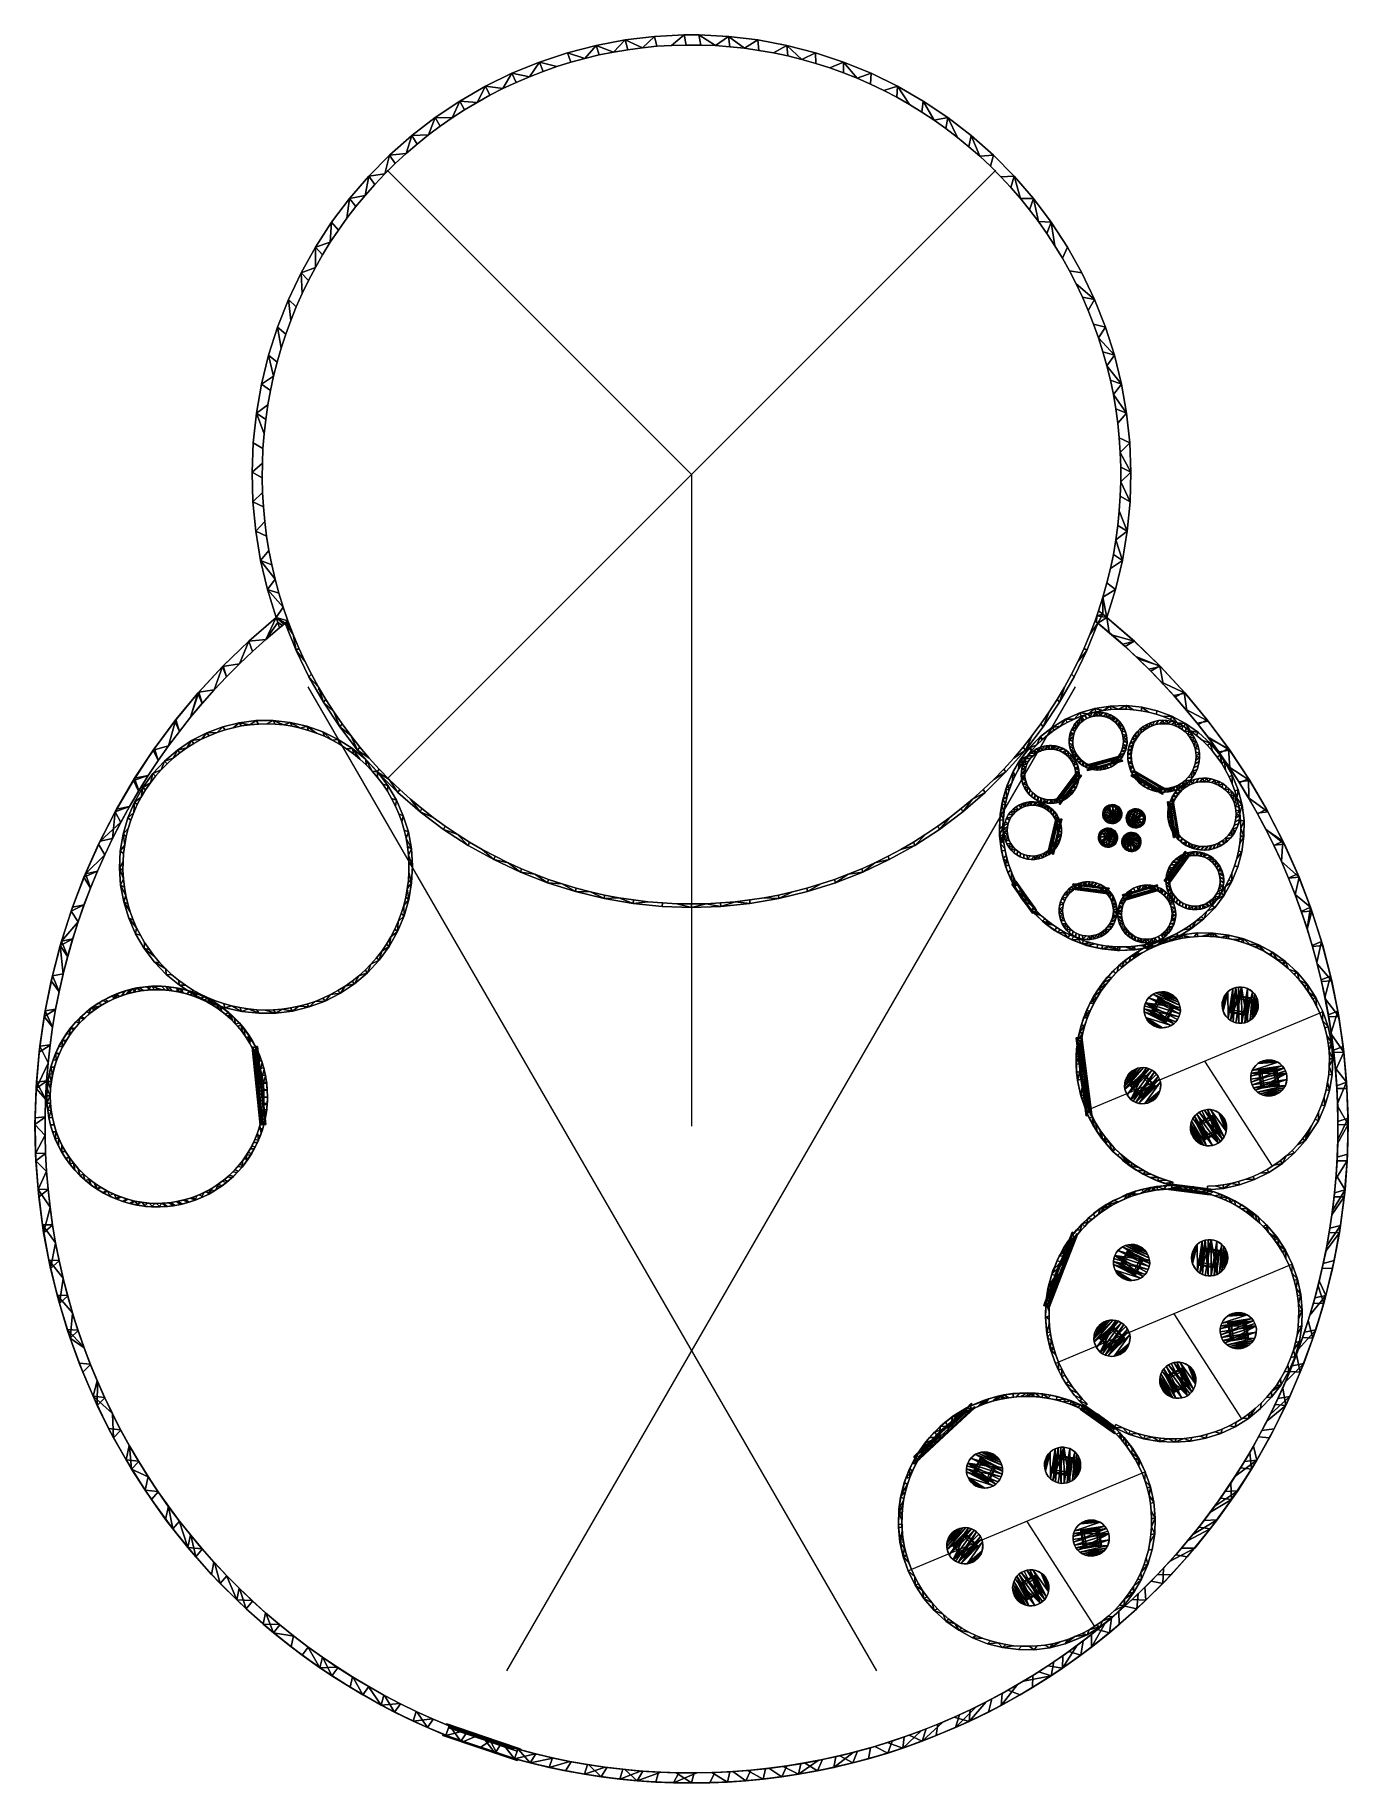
# Model space of a CAD drawing. Header units: inches. Extents: x -647 to 659, y -908 to 830.
import ezdxf

# ---------------------------------------------------------------- set-up
doc = ezdxf.new("R2010")
doc.units = ezdxf.units.IN
doc.header["$MEASUREMENT"] = 0
for name, color, linetype, lineweight in [('A-DETL', 5, 'Continuous', 9), ('A-DOOR', 1, 'Continuous', 13), ('A-DOOR-FRAM', 1, 'Continuous', 13), ('A-DOOR-GLAZ', 1, 'Continuous', 13), ('A-GENM', 6, 'Continuous', 9), ('A-WALL', 2, 'Continuous', 13), ('I-FURN', 2, 'Continuous', 9), ('I-WALL', 2, 'Continuous', 13), ('P-SANR-FIXT', 6, 'Continuous', 9)]:
    doc.layers.add(name, color=color, linetype=linetype, lineweight=lineweight)

# ---------------------------------------------------------------- blocks, each defined once
blk = doc.blocks.new('Double-Glass 1 - 72_ x 84_-187802-_3D_')
at = {"layer": 'A-DOOR', "lineweight": 9}
blk.add_line((0, 5.1, 84), (0, 5.1), dxfattribs=at)
at = {"layer": 'A-DOOR'}
for p, q in [((0, 3.1, 84), (0, 3.1)), ((0, 0, 84), (0, 0, 84)), ((0, 0, 84), (0, 0, 84)), ((0, 0, 84), (0, 0, 84)), ((0, 0, 84), (0, 0, 84))]:
    blk.add_line(p, q, dxfattribs=at)
mesh = blk.add_polyface(dxfattribs=at)
corners = [(36, 5.1, 84), (36, 5.1), (-36, 5.1), (-36, 5.1, 84), (-4, 5.1, 80), (-32, 5.1, 80), (-32, 5.1, 4), (-4, 5.1, 4), (32, 5.1, 80), (4, 5.1, 80), (4, 5.1, 4), (32, 5.1, 4)]
mesh.append_faces([[corners[k] for k in face] for face in [(3, 5, 6, 2), (0, 8, 9, 3)]], dxfattribs={"vtx0": -1, "vtx2": -1})
mesh.append_faces([[corners[k] for k in face] for face in [(2, 6, 7, 10)]], dxfattribs={"vtx0": -1, "vtx2": -1, "vtx3": -1})
mesh.append_faces([[corners[k] for k in face] for face in [(4, 5, 3, 9)]], dxfattribs={"vtx1": -1, "vtx2": -1, "vtx3": -1})
mesh.append_faces([[corners[k] for k in face] for face in [(7, 4, 9, 10), (11, 8, 0, 1), (10, 11, 1, 2)]], dxfattribs={"vtx1": -1, "vtx3": -1})
mesh = blk.add_polyface(dxfattribs=at)
corners = [(-36, 3.1, 84), (36, 3.1, 84), (36, 5.1, 84), (-36, 5.1, 84)]
mesh.append_faces([[corners[k] for k in face] for face in [(0, 1, 2, 3)]])
mesh = blk.add_polyface(dxfattribs=at)
corners = [(-36, 3.1), (-36, 3.1, 84), (-36, 5.1, 84), (-36, 5.1)]
mesh.append_faces([[corners[k] for k in face] for face in [(0, 1, 2, 3)]])
mesh = blk.add_polyface(dxfattribs=at)
corners = [(36, 3.1), (-36, 3.1), (-36, 5.1), (36, 5.1)]
mesh.append_faces([[corners[k] for k in face] for face in [(0, 1, 2, 3)]])
mesh = blk.add_polyface(dxfattribs=at)
corners = [(36, 3.1, 84), (-36, 3.1, 84), (-36, 3.1), (36, 3.1), (-4, 3.1, 80), (-4, 3.1, 4), (-32, 3.1, 4), (-32, 3.1, 80), (32, 3.1, 80), (32, 3.1, 4), (4, 3.1, 4), (4, 3.1, 80)]
mesh.append_faces([[corners[k] for k in face] for face in [(0, 8, 9, 3), (1, 7, 4, 0)]], dxfattribs={"vtx0": -1, "vtx2": -1})
mesh.append_faces([[corners[k] for k in face] for face in [(3, 9, 10, 5)]], dxfattribs={"vtx0": -1, "vtx2": -1, "vtx3": -1})
mesh.append_faces([[corners[k] for k in face] for face in [(11, 8, 0, 4)]], dxfattribs={"vtx1": -1, "vtx2": -1, "vtx3": -1})
mesh.append_faces([[corners[k] for k in face] for face in [(10, 11, 4, 5), (6, 7, 1, 2), (5, 6, 2, 3)]], dxfattribs={"vtx1": -1, "vtx3": -1})
mesh = blk.add_polyface(dxfattribs=at)
corners = [(-32, 3.1, 4), (-4, 3.1, 4), (-4, 5.1, 4), (-32, 5.1, 4)]
mesh.append_faces([[corners[k] for k in face] for face in [(3, 0, 1, 2)]])
mesh = blk.add_polyface(dxfattribs=at)
corners = [(-32, 3.1, 80), (-32, 3.1, 4), (-32, 5.1, 4), (-32, 5.1, 80)]
mesh.append_faces([[corners[k] for k in face] for face in [(0, 1, 2, 3)]])
mesh = blk.add_polyface(dxfattribs=at)
corners = [(-4, 3.1, 80), (-32, 3.1, 80), (-32, 5.1, 80), (-4, 5.1, 80)]
mesh.append_faces([[corners[k] for k in face] for face in [(3, 0, 1, 2)]])
mesh = blk.add_polyface(dxfattribs=at)
corners = [(-4, 3.1, 4), (-4, 3.1, 80), (-4, 5.1, 80), (-4, 5.1, 4)]
mesh.append_faces([[corners[k] for k in face] for face in [(0, 1, 2, 3)]])
mesh = blk.add_polyface(dxfattribs=at)
corners = [(4, 3.1, 4), (32, 3.1, 4), (32, 5.1, 4), (4, 5.1, 4)]
mesh.append_faces([[corners[k] for k in face] for face in [(0, 1, 2, 3)]])
mesh = blk.add_polyface(dxfattribs=at)
corners = [(4, 3.1, 80), (4, 3.1, 4), (4, 5.1, 4), (4, 5.1, 80)]
mesh.append_faces([[corners[k] for k in face] for face in [(0, 1, 2, 3)]])
mesh = blk.add_polyface(dxfattribs=at)
corners = [(32, 3.1, 80), (4, 3.1, 80), (4, 5.1, 80), (32, 5.1, 80)]
mesh.append_faces([[corners[k] for k in face] for face in [(0, 1, 2, 3)]])
mesh = blk.add_polyface(dxfattribs=at)
corners = [(32, 3.1, 4), (32, 3.1, 80), (32, 5.1, 80), (32, 5.1, 4)]
mesh.append_faces([[corners[k] for k in face] for face in [(0, 1, 2, 3)]])
mesh = blk.add_polyface(dxfattribs=at)
corners = [(36, 3.1, 84), (36, 3.1), (36, 5.1), (36, 5.1, 84)]
mesh.append_faces([[corners[k] for k in face] for face in [(0, 1, 2, 3)]])
at = {"layer": 'A-DOOR-FRAM'}
mesh = blk.add_polyface(dxfattribs=at)
corners = [(36, 6.1, 84), (-36, 6.1, 84), (-36, 6.1), (-39, 6.1), (-39, 6.1, 87), (39, 6.1, 87), (39, 6.1), (36, 6.1)]
mesh.append_faces([[corners[k] for k in face] for face in [(5, 0, 1, 4)]], dxfattribs={"vtx0": -1, "vtx2": -1})
mesh.append_faces([[corners[k] for k in face] for face in [(6, 7, 0, 5)]], dxfattribs={"vtx2": -1})
mesh.append_faces([[corners[k] for k in face] for face in [(1, 2, 3, 4)]], dxfattribs={"vtx3": -1})
mesh = blk.add_polyface(dxfattribs=at)
corners = [(-39, 6.1), (-36, 6.1), (-36, 5.1), (-39, 5.1)]
mesh.append_faces([[corners[k] for k in face] for face in [(0, 1, 2, 3)]])
mesh = blk.add_polyface(dxfattribs=at)
corners = [(-39, 6.1, 87), (-39, 6.1), (-39, 5.1), (-39, 5.1, 87)]
mesh.append_faces([[corners[k] for k in face] for face in [(0, 1, 2, 3)]])
mesh = blk.add_polyface(dxfattribs=at)
corners = [(39, 6.1, 87), (-39, 6.1, 87), (-39, 5.1, 87), (39, 5.1, 87)]
mesh.append_faces([[corners[k] for k in face] for face in [(0, 1, 2, 3)]])
mesh = blk.add_polyface(dxfattribs=at)
corners = [(36, 5.1, 84), (36, 5.1), (39, 5.1), (39, 5.1, 87), (-39, 5.1, 87), (-39, 5.1), (-36, 5.1), (-36, 5.1, 84)]
mesh.append_faces([[corners[k] for k in face] for face in [(4, 7, 0, 3)]], dxfattribs={"vtx0": -1, "vtx2": -1})
mesh.append_faces([[corners[k] for k in face] for face in [(5, 6, 7, 4)]], dxfattribs={"vtx2": -1})
mesh.append_faces([[corners[k] for k in face] for face in [(0, 1, 2, 3)]], dxfattribs={"vtx3": -1})
mesh = blk.add_polyface(dxfattribs=at)
corners = [(-36, 6.1, 84), (36, 6.1, 84), (36, 5.1, 84), (-36, 5.1, 84)]
mesh.append_faces([[corners[k] for k in face] for face in [(0, 1, 2, 3)]])
mesh = blk.add_polyface(dxfattribs=at)
corners = [(-36, 6.1), (-36, 6.1, 84), (-36, 5.1, 84), (-36, 5.1)]
mesh.append_faces([[corners[k] for k in face] for face in [(3, 0, 1, 2)]])
mesh = blk.add_polyface(dxfattribs=at)
corners = [(36, 6.1), (39, 6.1), (39, 5.1), (36, 5.1)]
mesh.append_faces([[corners[k] for k in face] for face in [(0, 1, 2, 3)]])
mesh = blk.add_polyface(dxfattribs=at)
corners = [(36, 6.1, 84), (36, 6.1), (36, 5.1), (36, 5.1, 84)]
mesh.append_faces([[corners[k] for k in face] for face in [(3, 0, 1, 2)]])
mesh = blk.add_polyface(dxfattribs=at)
corners = [(39, 6.1), (39, 6.1, 87), (39, 5.1, 87), (39, 5.1)]
mesh.append_faces([[corners[k] for k in face] for face in [(0, 1, 2, 3)]])
mesh = blk.add_polyface(dxfattribs=at)
corners = [(39, -4.9), (36, -4.9), (36, -4.9, 84), (-36, -4.9, 84), (-36, -4.9), (-39, -4.9), (-39, -4.9, 87), (39, -4.9, 87)]
mesh.append_faces([[corners[k] for k in face] for face in [(2, 7, 0, 1)]], dxfattribs={"vtx0": -1})
mesh.append_faces([[corners[k] for k in face] for face in [(7, 2, 3, 6)]], dxfattribs={"vtx0": -1, "vtx2": -1})
mesh.append_faces([[corners[k] for k in face] for face in [(5, 6, 3, 4)]], dxfattribs={"vtx1": -1})
mesh = blk.add_polyface(dxfattribs=at)
corners = [(-39, -5.9, 87), (39, -5.9, 87), (39, -4.9, 87), (-39, -4.9, 87)]
mesh.append_faces([[corners[k] for k in face] for face in [(0, 1, 2, 3)]])
mesh = blk.add_polyface(dxfattribs=at)
corners = [(-39, -5.9), (-39, -5.9, 87), (-39, -4.9, 87), (-39, -4.9)]
mesh.append_faces([[corners[k] for k in face] for face in [(0, 1, 2, 3)]])
mesh = blk.add_polyface(dxfattribs=at)
corners = [(-36, -5.9), (-39, -5.9), (-39, -4.9), (-36, -4.9)]
mesh.append_faces([[corners[k] for k in face] for face in [(0, 1, 2, 3)]])
mesh = blk.add_polyface(dxfattribs=at)
corners = [(39, -5.9), (39, -5.9, 87), (-39, -5.9, 87), (-39, -5.9), (-36, -5.9), (-36, -5.9, 84), (36, -5.9, 84), (36, -5.9)]
mesh.append_faces([[corners[k] for k in face] for face in [(5, 6, 1, 2)]], dxfattribs={"vtx1": -1, "vtx3": -1})
mesh.append_faces([[corners[k] for k in face] for face in [(3, 4, 5, 2)]], dxfattribs={"vtx2": -1})
mesh.append_faces([[corners[k] for k in face] for face in [(6, 7, 0, 1)]], dxfattribs={"vtx3": -1})
mesh = blk.add_polyface(dxfattribs=at)
corners = [(-36, -5.9, 84), (-36, -5.9), (-36, -4.9), (-36, -4.9, 84)]
mesh.append_faces([[corners[k] for k in face] for face in [(0, 1, 2, 3)]])
mesh = blk.add_polyface(dxfattribs=at)
corners = [(36, -5.9, 84), (-36, -5.9, 84), (-36, -4.9, 84), (36, -4.9, 84)]
mesh.append_faces([[corners[k] for k in face] for face in [(0, 1, 2, 3)]])
mesh = blk.add_polyface(dxfattribs=at)
corners = [(36, -5.9), (36, -5.9, 84), (36, -4.9, 84), (36, -4.9)]
mesh.append_faces([[corners[k] for k in face] for face in [(0, 1, 2, 3)]])
mesh = blk.add_polyface(dxfattribs=at)
corners = [(39, -5.9), (36, -5.9), (36, -4.9), (39, -4.9)]
mesh.append_faces([[corners[k] for k in face] for face in [(0, 1, 2, 3)]])
mesh = blk.add_polyface(dxfattribs=at)
corners = [(39, -5.9, 87), (39, -5.9), (39, -4.9), (39, -4.9, 87)]
mesh.append_faces([[corners[k] for k in face] for face in [(0, 1, 2, 3)]])
at = {"layer": 'A-DOOR-GLAZ'}
mesh = blk.add_polyface(dxfattribs=at)
corners = [(-32, 4.4, 80), (-4, 4.4, 80), (-4, 4.4, 4), (-32, 4.4, 4)]
mesh.append_faces([[corners[k] for k in face] for face in [(2, 3, 0, 1)]])
mesh = blk.add_polyface(dxfattribs=at)
corners = [(-32, 4.1, 4), (-32, 4.1, 80), (-32, 4.4, 80), (-32, 4.4, 4)]
mesh.append_faces([[corners[k] for k in face] for face in [(0, 1, 2, 3)]])
mesh = blk.add_polyface(dxfattribs=at)
corners = [(-4, 4.1, 4), (-32, 4.1, 4), (-32, 4.4, 4), (-4, 4.4, 4)]
mesh.append_faces([[corners[k] for k in face] for face in [(0, 1, 2, 3)]])
mesh = blk.add_polyface(dxfattribs=at)
corners = [(-32, 4.1, 80), (-4, 4.1, 80), (-4, 4.4, 80), (-32, 4.4, 80)]
mesh.append_faces([[corners[k] for k in face] for face in [(0, 1, 2, 3)]])
mesh = blk.add_polyface(dxfattribs=at)
corners = [(-32, 4.1, 80), (-32, 4.1, 4), (-4, 4.1, 4), (-4, 4.1, 80)]
mesh.append_faces([[corners[k] for k in face] for face in [(3, 0, 1, 2)]])
mesh = blk.add_polyface(dxfattribs=at)
corners = [(-4, 4.1, 80), (-4, 4.1, 4), (-4, 4.4, 4), (-4, 4.4, 80)]
mesh.append_faces([[corners[k] for k in face] for face in [(0, 1, 2, 3)]])
mesh = blk.add_polyface(dxfattribs=at)
corners = [(32, 4.4, 80), (32, 4.4, 4), (4, 4.4, 4), (4, 4.4, 80)]
mesh.append_faces([[corners[k] for k in face] for face in [(2, 3, 0, 1)]])
mesh = blk.add_polyface(dxfattribs=at)
corners = [(4, 4.1, 80), (32, 4.1, 80), (32, 4.4, 80), (4, 4.4, 80)]
mesh.append_faces([[corners[k] for k in face] for face in [(0, 1, 2, 3)]])
mesh = blk.add_polyface(dxfattribs=at)
corners = [(4, 4.1, 4), (4, 4.1, 80), (4, 4.4, 80), (4, 4.4, 4)]
mesh.append_faces([[corners[k] for k in face] for face in [(0, 1, 2, 3)]])
mesh = blk.add_polyface(dxfattribs=at)
corners = [(32, 4.1, 4), (4, 4.1, 4), (4, 4.4, 4), (32, 4.4, 4)]
mesh.append_faces([[corners[k] for k in face] for face in [(0, 1, 2, 3)]])
mesh = blk.add_polyface(dxfattribs=at)
corners = [(32, 4.1, 80), (4, 4.1, 80), (4, 4.1, 4), (32, 4.1, 4)]
mesh.append_faces([[corners[k] for k in face] for face in [(3, 0, 1, 2)]])
mesh = blk.add_polyface(dxfattribs=at)
corners = [(32, 4.1, 80), (32, 4.1, 4), (32, 4.4, 4), (32, 4.4, 80)]
mesh.append_faces([[corners[k] for k in face] for face in [(0, 1, 2, 3)]])
blk = doc.blocks.new('Table-Dining Round - 36_ Diameter-196845-_3D_')
at = {"layer": 'I-FURN'}
mesh = blk.add_polyface(dxfattribs=at)
corners = [(4.1, -25.3, 28.5), (1.1, -25, 28.5), (-1.8, -24.3, 28.5), (-4.5, -23.1, 28.5), (-7, -21.5, 28.5), (-9.2, -19.5, 28.5), (-11, -17.1, 28.5), (-12.4, -14.5, 28.5), (-13.4, -11.7, 28.5), (-13.9, -8.8, 28.5), (-13.9, -5.8, 28.5), (-13.4, -2.9, 28.5), (-12.4, 0, 28.5), (-11, 2.6, 28.5), (-9.2, 4.9, 28.5), (-7, 6.9, 28.5), (-4.5, 8.6, 28.5), (-1.8, 9.7, 28.5), (1.1, 10.5, 28.5), (4.1, 10.7, 28.5), (7, 10.5, 28.5), (9.9, 9.7, 28.5), (12.6, 8.6, 28.5), (15.1, 6.9, 28.5), (17.3, 4.9, 28.5), (19.2, 2.6, 28.5), (20.6, 0, 28.5), (21.5, -2.9, 28.5), (22, -5.8, 28.5), (22, -8.8, 28.5), (21.5, -11.7, 28.5), (20.6, -14.5, 28.5), (19.2, -17.1, 28.5), (17.3, -19.5, 28.5), (15.1, -21.5, 28.5), (12.6, -23.1, 28.5), (9.9, -24.3, 28.5), (7, -25, 28.5)]
mesh.append_faces([[corners[k] for k in face] for face in [(1, 36, 37, 0), (13, 11, 12)]], dxfattribs={"vtx0": -1})
mesh.append_faces([[corners[k] for k in face] for face in [(4, 35, 3), (17, 22, 16)]], dxfattribs={"vtx0": -1, "vtx1": -1})
mesh.append_faces([[corners[k] for k in face] for face in [(28, 7, 8), (24, 13, 14), (36, 1, 2)]], dxfattribs={"vtx0": -1, "vtx2": -1})
mesh.append_faces([[corners[k] for k in face] for face in [(4, 32, 33, 35), (13, 24, 25, 11)]], dxfattribs={"vtx0": -1, "vtx2": -1, "vtx3": -1})
mesh.append_faces([[corners[k] for k in face] for face in [(6, 30, 31, 32), (17, 20, 21, 22), (32, 4, 5, 6), (25, 9, 10, 11)]], dxfattribs={"vtx0": -1, "vtx3": -1})
mesh.append_faces([[corners[k] for k in face] for face in [(29, 30, 7, 28), (26, 27, 9, 25), (6, 7, 30)]], dxfattribs={"vtx1": -1, "vtx2": -1})
mesh.append_faces([[corners[k] for k in face] for face in [(35, 36, 2, 3), (27, 28, 8, 9), (22, 23, 15, 16), (23, 24, 14, 15)]], dxfattribs={"vtx1": -1, "vtx3": -1})
mesh.append_faces([[corners[k] for k in face] for face in [(33, 34, 35), (18, 19, 20, 17)]], dxfattribs={"vtx2": -1})
mesh = blk.add_polyface(dxfattribs=at)
corners = [(4.1, -25.3, 30), (7, -25, 30), (9.9, -24.3, 30), (12.6, -23.1, 30), (15.1, -21.5, 30), (17.3, -19.5, 30), (19.2, -17.1, 30), (20.6, -14.5, 30), (21.5, -11.7, 30), (22, -8.8, 30), (22, -5.8, 30), (21.5, -2.9, 30), (20.6, 0, 30), (19.2, 2.6, 30), (17.3, 4.9, 30), (15.1, 6.9, 30), (12.6, 8.6, 30), (9.9, 9.7, 30), (7, 10.5, 30), (4.1, 10.7, 30), (1.1, 10.5, 30), (-1.8, 9.7, 30), (-4.5, 8.6, 30), (-7, 6.9, 30), (-9.2, 4.9, 30), (-11, 2.6, 30), (-12.4, 0, 30), (-13.4, -2.9, 30), (-13.9, -5.8, 30), (-13.9, -8.8, 30), (-13.4, -11.7, 30), (-12.4, -14.5, 30), (-11, -17.1, 30), (-9.2, -19.5, 30), (-7, -21.5, 30), (-4.5, -23.1, 30), (-1.8, -24.3, 30), (1.1, -25, 30)]
mesh.append_faces([[corners[k] for k in face] for face in [(3, 36, 2)]], dxfattribs={"vtx0": -1, "vtx1": -1})
mesh.append_faces([[corners[k] for k in face] for face in [(34, 3, 5, 6)]], dxfattribs={"vtx0": -1, "vtx1": -1, "vtx3": -1})
mesh.append_faces([[corners[k] for k in face] for face in [(7, 31, 32, 6), (2, 36, 37, 1), (27, 11, 12)]], dxfattribs={"vtx0": -1, "vtx2": -1})
mesh.append_faces([[corners[k] for k in face] for face in [(29, 7, 8, 9), (25, 12, 13, 14)]], dxfattribs={"vtx0": -1, "vtx3": -1})
mesh.append_faces([[corners[k] for k in face] for face in [(20, 21, 18, 19)]], dxfattribs={"vtx1": -1})
mesh.append_faces([[corners[k] for k in face] for face in [(30, 31, 7, 29), (28, 29, 11, 27), (35, 36, 3, 34), (33, 34, 6, 32), (22, 23, 16, 21), (17, 18, 21, 16), (10, 11, 29, 9)]], dxfattribs={"vtx1": -1, "vtx2": -1})
mesh.append_faces([[corners[k] for k in face] for face in [(23, 24, 15, 16), (24, 25, 14, 15)]], dxfattribs={"vtx1": -1, "vtx3": -1})
mesh.append_faces([[corners[k] for k in face] for face in [(3, 4, 5), (37, 0, 1)]], dxfattribs={"vtx2": -1})
mesh.append_faces([[corners[k] for k in face] for face in [(25, 26, 27, 12)]], dxfattribs={"vtx2": -1, "vtx3": -1})
mesh = blk.add_polyface(dxfattribs=at)
corners = [(4.1, 10.7, 28.5), (1.1, 10.5, 28.5), (-1.8, 9.7, 28.5), (-4.5, 8.6, 28.5), (-7, 6.9, 28.5), (-9.2, 4.9, 28.5), (-11, 2.6, 28.5), (-12.4, 0, 28.5), (-13.4, -2.9, 28.5), (-13.9, -5.8, 28.5), (-13.9, -8.8, 28.5), (-13.4, -11.7, 28.5), (-12.4, -14.5, 28.5), (-11, -17.1, 28.5), (-9.2, -19.5, 28.5), (-7, -21.5, 28.5), (-4.5, -23.1, 28.5), (-1.8, -24.3, 28.5), (1.1, -25, 28.5), (4.1, -25.3, 28.5), (4.1, -25.3, 30), (1.1, -25, 30), (-1.8, -24.3, 30), (-4.5, -23.1, 30), (-7, -21.5, 30), (-9.2, -19.5, 30), (-11, -17.1, 30), (-12.4, -14.5, 30), (-13.4, -11.7, 30), (-13.9, -8.8, 30), (-13.9, -5.8, 30), (-13.4, -2.9, 30), (-12.4, 0, 30), (-11, 2.6, 30), (-9.2, 4.9, 30), (-7, 6.9, 30), (-4.5, 8.6, 30), (-1.8, 9.7, 30), (1.1, 10.5, 30), (4.1, 10.7, 30)]
mesh.append_faces([[corners[k] for k in face] for face in [(1, 38, 39, 0)]], dxfattribs={"vtx0": -1})
mesh.append_faces([[corners[k] for k in face] for face in [(17, 22, 23, 16), (18, 21, 22, 17), (16, 23, 24, 15), (12, 27, 28, 11), (14, 25, 26, 13), (13, 26, 27, 12), (15, 24, 25, 14), (11, 28, 29, 10), (10, 29, 30, 9), (7, 32, 33, 6), (9, 30, 31, 8), (8, 31, 32, 7), (6, 33, 34, 5), (2, 37, 38, 1), (4, 35, 36, 3), (3, 36, 37, 2), (5, 34, 35, 4)]], dxfattribs={"vtx0": -1, "vtx2": -1})
mesh.append_faces([[corners[k] for k in face] for face in [(19, 20, 21, 18)]], dxfattribs={"vtx2": -1})
mesh = blk.add_polyface(dxfattribs=at)
corners = [(13.1, 1.7, 28.5), (-4.9, 1.7, 28.5), (-4.9, -16.3, 28.5), (13.1, -16.3, 28.5), (12.1, 0.7, 28.5), (12.1, -15.3, 28.5), (-3.9, -15.3, 28.5), (-3.9, 0.7, 28.5)]
mesh.append_faces([[corners[k] for k in face] for face in [(0, 4, 5, 3), (3, 5, 6, 2)]], dxfattribs={"vtx0": -1, "vtx2": -1})
mesh.append_faces([[corners[k] for k in face] for face in [(7, 4, 0, 1), (6, 7, 1, 2)]], dxfattribs={"vtx1": -1, "vtx3": -1})
mesh = blk.add_polyface(dxfattribs=at)
corners = [(13.1, 1.7, 25.5), (13.1, -16.3, 25.5), (-4.9, -16.3, 25.5), (-4.9, 1.7, 25.5), (12.1, 0.7, 25.5), (-3.9, 0.7, 25.5), (-3.9, -15.3, 25.5), (12.1, -15.3, 25.5)]
mesh.append_faces([[corners[k] for k in face] for face in [(3, 5, 6, 2), (2, 6, 7, 1)]], dxfattribs={"vtx0": -1, "vtx2": -1})
mesh.append_faces([[corners[k] for k in face] for face in [(4, 5, 3, 0), (7, 4, 0, 1)]], dxfattribs={"vtx1": -1, "vtx3": -1})
mesh = blk.add_polyface(dxfattribs=at)
corners = [(-4.9, 1.7, 28.5), (13.1, 1.7, 28.5), (13.1, 1.7, 25.5), (-4.9, 1.7, 25.5)]
mesh.append_faces([[corners[k] for k in face] for face in [(0, 1, 2, 3)]])
mesh = blk.add_polyface(dxfattribs=at)
corners = [(-4.9, -16.3, 28.5), (-4.9, 1.7, 28.5), (-4.9, 1.7, 25.5), (-4.9, -16.3, 25.5)]
mesh.append_faces([[corners[k] for k in face] for face in [(0, 1, 2, 3)]])
mesh = blk.add_polyface(dxfattribs=at)
corners = [(-1.9, 0.7, 28.5), (-3.9, 0.7, 28.5), (-3.9, -1.3, 28.5), (-1.9, -1.3, 28.5), (10.1, 0.7, 28.5), (10.1, -1.3, 28.5), (12.1, -1.3, 28.5), (12.1, 0.7, 28.5), (10.1, -15.3, 28.5), (12.1, -15.3, 28.5), (12.1, -13.3, 28.5), (10.1, -13.3, 28.5), (-1.9, -15.3, 28.5), (-1.9, -13.3, 28.5), (-3.9, -13.3, 28.5), (-3.9, -15.3, 28.5)]
mesh.append_faces([[corners[k] for k in face] for face in [(3, 0, 1, 2), (5, 6, 7, 4), (8, 9, 10, 11), (12, 13, 14, 15)]])
mesh = blk.add_polyface(dxfattribs=at)
corners = [(-1.9, 0.7), (-1.9, -1.3), (-3.9, -1.3), (-3.9, 0.7), (10.1, 0.7), (12.1, 0.7), (12.1, -1.3), (10.1, -1.3), (10.1, -15.3), (10.1, -13.3), (12.1, -13.3), (12.1, -15.3), (-1.9, -15.3), (-3.9, -15.3), (-3.9, -13.3), (-1.9, -13.3)]
mesh.append_faces([[corners[k] for k in face] for face in [(2, 3, 0, 1), (6, 7, 4, 5), (11, 8, 9, 10), (13, 14, 15, 12)]])
mesh = blk.add_polyface(dxfattribs=at)
corners = [(-3.9, 0.7, 28.5), (-1.9, 0.7, 28.5), (-1.9, 0.7, 11), (10.1, 0.7, 11), (10.1, 0.7, 28.5), (12.1, 0.7, 28.5), (12.1, 0.7), (10.1, 0.7), (10.1, 0.7, 8), (-1.9, 0.7, 8), (-1.9, 0.7), (-3.9, 0.7), (10.1, 0.7, 9), (10.1, 0.7, 10), (-1.9, 0.7, 10), (-1.9, 0.7, 9)]
mesh.append_faces([[corners[k] for k in face] for face in [(8, 12, 6, 7), (11, 15, 9, 10)]], dxfattribs={"vtx0": -1, "vtx1": -1})
mesh.append_faces([[corners[k] for k in face] for face in [(13, 3, 6, 12)]], dxfattribs={"vtx0": -1, "vtx1": -1, "vtx2": -1})
mesh.append_faces([[corners[k] for k in face] for face in [(11, 2, 14, 15)]], dxfattribs={"vtx0": -1, "vtx1": -1, "vtx3": -1})
mesh.append_faces([[corners[k] for k in face] for face in [(3, 13, 14, 2)]], dxfattribs={"vtx0": -1, "vtx2": -1})
mesh.append_faces([[corners[k] for k in face] for face in [(15, 12, 8, 9)]], dxfattribs={"vtx1": -1, "vtx3": -1})
mesh.append_faces([[corners[k] for k in face] for face in [(0, 1, 2, 11)]], dxfattribs={"vtx2": -1})
mesh.append_faces([[corners[k] for k in face] for face in [(3, 4, 5, 6)]], dxfattribs={"vtx3": -1})
mesh = blk.add_polyface(dxfattribs=at)
corners = [(-3.9, -1.3, 28.5), (-3.9, 0.7, 28.5), (-3.9, 0.7), (-3.9, -1.3), (-3.9, -1.3, 8), (-3.9, -13.3, 8), (-3.9, -13.3), (-3.9, -15.3), (-3.9, -15.3, 28.5), (-3.9, -13.3, 28.5), (-3.9, -13.3, 11), (-3.9, -1.3, 11), (-3.9, -1.3, 9), (-3.9, -1.3, 10), (-3.9, -13.3, 10), (-3.9, -13.3, 9)]
mesh.append_faces([[corners[k] for k in face] for face in [(4, 12, 2, 3), (7, 15, 5, 6)]], dxfattribs={"vtx0": -1, "vtx1": -1})
mesh.append_faces([[corners[k] for k in face] for face in [(13, 11, 2, 12)]], dxfattribs={"vtx0": -1, "vtx1": -1, "vtx2": -1})
mesh.append_faces([[corners[k] for k in face] for face in [(7, 10, 14, 15)]], dxfattribs={"vtx0": -1, "vtx1": -1, "vtx3": -1})
mesh.append_faces([[corners[k] for k in face] for face in [(11, 13, 14, 10)]], dxfattribs={"vtx0": -1, "vtx2": -1})
mesh.append_faces([[corners[k] for k in face] for face in [(15, 12, 4, 5)]], dxfattribs={"vtx1": -1, "vtx3": -1})
mesh.append_faces([[corners[k] for k in face] for face in [(8, 9, 10, 7)]], dxfattribs={"vtx2": -1})
mesh.append_faces([[corners[k] for k in face] for face in [(11, 0, 1, 2)]], dxfattribs={"vtx3": -1})
mesh = blk.add_polyface(dxfattribs=at)
corners = [(10.1, -1.3, 9), (10.1, -13.3, 9), (12.1, -13.3, 9), (12.1, -1.3, 9), (10.1, -13.3, 9), (-1.9, -13.3, 9), (-1.9, -15.3, 9), (10.1, -15.3, 9), (-1.9, -13.3, 9), (-1.9, -1.3, 9), (-3.9, -1.3, 9), (-3.9, -13.3, 9), (-1.9, -1.3, 9), (10.1, -1.3, 9), (10.1, 0.7, 9), (-1.9, 0.7, 9)]
mesh.append_faces([[corners[k] for k in face] for face in [(1, 2, 3, 0), (6, 7, 4, 5), (11, 8, 9, 10), (13, 14, 15, 12)]])
mesh = blk.add_polyface(dxfattribs=at)
corners = [(10.1, -1.3, 8), (-1.9, -1.3, 8), (-1.9, 0.7, 8), (10.1, 0.7, 8), (-1.9, -1.3, 8), (-1.9, -13.3, 8), (-3.9, -13.3, 8), (-3.9, -1.3, 8), (-1.9, -13.3, 8), (10.1, -13.3, 8), (10.1, -15.3, 8), (-1.9, -15.3, 8), (10.1, -13.3, 8), (10.1, -1.3, 8), (12.1, -1.3, 8), (12.1, -13.3, 8)]
mesh.append_faces([[corners[k] for k in face] for face in [(1, 2, 3, 0), (6, 7, 4, 5), (11, 8, 9, 10), (12, 13, 14, 15)]])
mesh = blk.add_polyface(dxfattribs=at)
corners = [(10.1, -1.3, 11), (10.1, -13.3, 11), (12.1, -13.3, 11), (12.1, -1.3, 11), (10.1, -13.3, 11), (-1.9, -13.3, 11), (-1.9, -15.3, 11), (10.1, -15.3, 11), (-1.9, -13.3, 11), (-1.9, -1.3, 11), (-3.9, -1.3, 11), (-3.9, -13.3, 11), (-1.9, -1.3, 11), (10.1, -1.3, 11), (10.1, 0.7, 11), (-1.9, 0.7, 11)]
mesh.append_faces([[corners[k] for k in face] for face in [(1, 2, 3, 0), (6, 7, 4, 5), (11, 8, 9, 10), (13, 14, 15, 12)]])
mesh = blk.add_polyface(dxfattribs=at)
corners = [(10.1, -1.3, 10), (-1.9, -1.3, 10), (-1.9, 0.7, 10), (10.1, 0.7, 10), (-1.9, -1.3, 10), (-1.9, -13.3, 10), (-3.9, -13.3, 10), (-3.9, -1.3, 10), (-1.9, -13.3, 10), (10.1, -13.3, 10), (10.1, -15.3, 10), (-1.9, -15.3, 10), (10.1, -13.3, 10), (10.1, -1.3, 10), (12.1, -1.3, 10), (12.1, -13.3, 10)]
mesh.append_faces([[corners[k] for k in face] for face in [(1, 2, 3, 0), (6, 7, 4, 5), (11, 8, 9, 10), (12, 13, 14, 15)]])
mesh = blk.add_polyface(dxfattribs=at)
corners = [(-3.9, 0.7, 28.5), (-3.9, -15.3, 28.5), (-3.9, -15.3, 25.5), (-3.9, 0.7, 25.5)]
mesh.append_faces([[corners[k] for k in face] for face in [(0, 1, 2, 3)]])
mesh = blk.add_polyface(dxfattribs=at)
corners = [(12.1, 0.7, 28.5), (-3.9, 0.7, 28.5), (-3.9, 0.7, 25.5), (12.1, 0.7, 25.5)]
mesh.append_faces([[corners[k] for k in face] for face in [(0, 1, 2, 3)]])
mesh = blk.add_polyface(dxfattribs=at)
corners = [(-1.9, 0.7, 28.5), (-1.9, -1.3, 28.5), (-1.9, -1.3, 11), (-1.9, 0.7, 11), (-1.9, -1.3), (-1.9, 0.7), (-1.9, 0.7, 8), (-1.9, -1.3, 8), (-1.9, -1.3, 9), (-1.9, 0.7, 9), (-1.9, 0.7, 10), (-1.9, -1.3, 10)]
mesh.append_faces([[corners[k] for k in face] for face in [(0, 1, 2, 3), (6, 7, 4, 5), (9, 10, 11, 8)]])
mesh = blk.add_polyface(dxfattribs=at)
corners = [(4.1, -25.3, 28.5), (7, -25, 28.5), (9.9, -24.3, 28.5), (12.6, -23.1, 28.5), (15.1, -21.5, 28.5), (17.3, -19.5, 28.5), (19.2, -17.1, 28.5), (20.6, -14.5, 28.5), (21.5, -11.7, 28.5), (22, -8.8, 28.5), (22, -5.8, 28.5), (21.5, -2.9, 28.5), (20.6, 0, 28.5), (19.2, 2.6, 28.5), (17.3, 4.9, 28.5), (15.1, 6.9, 28.5), (12.6, 8.6, 28.5), (9.9, 9.7, 28.5), (7, 10.5, 28.5), (4.1, 10.7, 28.5), (4.1, 10.7, 30), (7, 10.5, 30), (9.9, 9.7, 30), (12.6, 8.6, 30), (15.1, 6.9, 30), (17.3, 4.9, 30), (19.2, 2.6, 30), (20.6, 0, 30), (21.5, -2.9, 30), (22, -5.8, 30), (22, -8.8, 30), (21.5, -11.7, 30), (20.6, -14.5, 30), (19.2, -17.1, 30), (17.3, -19.5, 30), (15.1, -21.5, 30), (12.6, -23.1, 30), (9.9, -24.3, 30), (7, -25, 30), (4.1, -25.3, 30)]
mesh.append_faces([[corners[k] for k in face] for face in [(1, 38, 39, 0)]], dxfattribs={"vtx0": -1})
mesh.append_faces([[corners[k] for k in face] for face in [(12, 27, 28, 11), (14, 25, 26, 13), (13, 26, 27, 12), (11, 28, 29, 10), (10, 29, 30, 9), (7, 32, 33, 6), (9, 30, 31, 8), (8, 31, 32, 7), (6, 33, 34, 5), (2, 37, 38, 1), (4, 35, 36, 3), (3, 36, 37, 2), (5, 34, 35, 4)]], dxfattribs={"vtx0": -1, "vtx2": -1})
mesh.append_faces([[corners[k] for k in face] for face in [(20, 21, 18, 19)]], dxfattribs={"vtx1": -1})
mesh.append_faces([[corners[k] for k in face] for face in [(22, 23, 16, 17), (21, 22, 17, 18), (23, 24, 15, 16), (24, 25, 14, 15)]], dxfattribs={"vtx1": -1, "vtx3": -1})
mesh = blk.add_polyface(dxfattribs=at)
corners = [(10.1, -1.3, 28.5), (10.1, 0.7, 28.5), (10.1, 0.7, 11), (10.1, -1.3, 11), (10.1, 0.7), (10.1, -1.3), (10.1, -1.3, 8), (10.1, 0.7, 8), (10.1, 0.7, 9), (10.1, -1.3, 9), (10.1, -1.3, 10), (10.1, 0.7, 10)]
mesh.append_faces([[corners[k] for k in face] for face in [(3, 0, 1, 2), (6, 7, 4, 5), (10, 11, 8, 9)]])
mesh = blk.add_polyface(dxfattribs=at)
corners = [(12.1, 0.7), (12.1, 0.7, 28.5), (12.1, -1.3, 28.5), (12.1, -1.3, 11), (12.1, -13.3, 11), (12.1, -13.3, 28.5), (12.1, -15.3, 28.5), (12.1, -15.3), (12.1, -13.3), (12.1, -13.3, 8), (12.1, -1.3, 8), (12.1, -1.3), (12.1, -13.3, 9), (12.1, -13.3, 10), (12.1, -1.3, 10), (12.1, -1.3, 9)]
mesh.append_faces([[corners[k] for k in face] for face in [(9, 12, 7, 8), (0, 15, 10, 11)]], dxfattribs={"vtx0": -1, "vtx1": -1})
mesh.append_faces([[corners[k] for k in face] for face in [(13, 4, 7, 12)]], dxfattribs={"vtx0": -1, "vtx1": -1, "vtx2": -1})
mesh.append_faces([[corners[k] for k in face] for face in [(0, 3, 14, 15)]], dxfattribs={"vtx0": -1, "vtx1": -1, "vtx3": -1})
mesh.append_faces([[corners[k] for k in face] for face in [(4, 13, 14, 3)]], dxfattribs={"vtx0": -1, "vtx2": -1})
mesh.append_faces([[corners[k] for k in face] for face in [(15, 12, 9, 10)]], dxfattribs={"vtx1": -1, "vtx3": -1})
mesh.append_faces([[corners[k] for k in face] for face in [(1, 2, 3, 0)]], dxfattribs={"vtx2": -1})
mesh.append_faces([[corners[k] for k in face] for face in [(4, 5, 6, 7)]], dxfattribs={"vtx3": -1})
mesh = blk.add_polyface(dxfattribs=at)
corners = [(12.1, -15.3, 28.5), (12.1, 0.7, 28.5), (12.1, 0.7, 25.5), (12.1, -15.3, 25.5)]
mesh.append_faces([[corners[k] for k in face] for face in [(0, 1, 2, 3)]])
mesh = blk.add_polyface(dxfattribs=at)
corners = [(13.1, 1.7, 28.5), (13.1, -16.3, 28.5), (13.1, -16.3, 25.5), (13.1, 1.7, 25.5)]
mesh.append_faces([[corners[k] for k in face] for face in [(0, 1, 2, 3)]])
mesh = blk.add_polyface(dxfattribs=at)
corners = [(13.1, -16.3, 28.5), (-4.9, -16.3, 28.5), (-4.9, -16.3, 25.5), (13.1, -16.3, 25.5)]
mesh.append_faces([[corners[k] for k in face] for face in [(0, 1, 2, 3)]])
mesh = blk.add_polyface(dxfattribs=at)
corners = [(-1.9, -1.3, 28.5), (-3.9, -1.3, 28.5), (-3.9, -1.3, 11), (-1.9, -1.3, 11), (-3.9, -1.3), (-1.9, -1.3), (-1.9, -1.3, 8), (-3.9, -1.3, 8), (-3.9, -1.3, 9), (-1.9, -1.3, 9), (-1.9, -1.3, 10), (-3.9, -1.3, 10)]
mesh.append_faces([[corners[k] for k in face] for face in [(3, 0, 1, 2), (6, 7, 4, 5), (9, 10, 11, 8)]])
mesh = blk.add_polyface(dxfattribs=at)
corners = [(-3.9, -13.3, 28.5), (-1.9, -13.3, 28.5), (-1.9, -13.3, 11), (-3.9, -13.3, 11), (-1.9, -13.3), (-3.9, -13.3), (-3.9, -13.3, 8), (-1.9, -13.3, 8), (-1.9, -13.3, 9), (-3.9, -13.3, 9), (-3.9, -13.3, 10), (-1.9, -13.3, 10)]
mesh.append_faces([[corners[k] for k in face] for face in [(3, 0, 1, 2), (6, 7, 4, 5), (9, 10, 11, 8)]])
mesh = blk.add_polyface(dxfattribs=at)
corners = [(12.1, -15.3), (12.1, -15.3, 28.5), (10.1, -15.3, 28.5), (10.1, -15.3, 11), (-1.9, -15.3, 11), (-1.9, -15.3, 28.5), (-3.9, -15.3, 28.5), (-3.9, -15.3), (-1.9, -15.3), (-1.9, -15.3, 8), (10.1, -15.3, 8), (10.1, -15.3), (-1.9, -15.3, 9), (-1.9, -15.3, 10), (10.1, -15.3, 10), (10.1, -15.3, 9)]
mesh.append_faces([[corners[k] for k in face] for face in [(9, 12, 7, 8), (0, 15, 10, 11)]], dxfattribs={"vtx0": -1, "vtx1": -1})
mesh.append_faces([[corners[k] for k in face] for face in [(13, 4, 7, 12)]], dxfattribs={"vtx0": -1, "vtx1": -1, "vtx2": -1})
mesh.append_faces([[corners[k] for k in face] for face in [(0, 3, 14, 15)]], dxfattribs={"vtx0": -1, "vtx1": -1, "vtx3": -1})
mesh.append_faces([[corners[k] for k in face] for face in [(4, 13, 14, 3)]], dxfattribs={"vtx0": -1, "vtx2": -1})
mesh.append_faces([[corners[k] for k in face] for face in [(15, 12, 9, 10)]], dxfattribs={"vtx1": -1, "vtx3": -1})
mesh.append_faces([[corners[k] for k in face] for face in [(1, 2, 3, 0)]], dxfattribs={"vtx2": -1})
mesh.append_faces([[corners[k] for k in face] for face in [(4, 5, 6, 7)]], dxfattribs={"vtx3": -1})
mesh = blk.add_polyface(dxfattribs=at)
corners = [(-3.9, -15.3, 28.5), (12.1, -15.3, 28.5), (12.1, -15.3, 25.5), (-3.9, -15.3, 25.5)]
mesh.append_faces([[corners[k] for k in face] for face in [(0, 1, 2, 3)]])
mesh = blk.add_polyface(dxfattribs=at)
corners = [(-1.9, -1.3, 9), (-1.9, -13.3, 9), (-1.9, -13.3, 8), (-1.9, -1.3, 8)]
mesh.append_faces([[corners[k] for k in face] for face in [(0, 1, 2, 3)]])
mesh = blk.add_polyface(dxfattribs=at)
corners = [(10.1, -1.3, 9), (-1.9, -1.3, 9), (-1.9, -1.3, 8), (10.1, -1.3, 8)]
mesh.append_faces([[corners[k] for k in face] for face in [(0, 1, 2, 3)]])
mesh = blk.add_polyface(dxfattribs=at)
corners = [(-1.9, -1.3, 11), (-1.9, -13.3, 11), (-1.9, -13.3, 10), (-1.9, -1.3, 10)]
mesh.append_faces([[corners[k] for k in face] for face in [(0, 1, 2, 3)]])
mesh = blk.add_polyface(dxfattribs=at)
corners = [(10.1, -1.3, 11), (-1.9, -1.3, 11), (-1.9, -1.3, 10), (10.1, -1.3, 10)]
mesh.append_faces([[corners[k] for k in face] for face in [(0, 1, 2, 3)]])
mesh = blk.add_polyface(dxfattribs=at)
corners = [(-1.9, -13.3, 28.5), (-1.9, -15.3, 28.5), (-1.9, -15.3, 11), (-1.9, -13.3, 11), (-1.9, -15.3), (-1.9, -13.3), (-1.9, -13.3, 8), (-1.9, -15.3, 8), (-1.9, -15.3, 9), (-1.9, -13.3, 9), (-1.9, -13.3, 10), (-1.9, -15.3, 10)]
mesh.append_faces([[corners[k] for k in face] for face in [(3, 0, 1, 2), (6, 7, 4, 5), (10, 11, 8, 9)]])
mesh = blk.add_polyface(dxfattribs=at)
corners = [(-1.9, -13.3, 9), (10.1, -13.3, 9), (10.1, -13.3, 8), (-1.9, -13.3, 8)]
mesh.append_faces([[corners[k] for k in face] for face in [(0, 1, 2, 3)]])
mesh = blk.add_polyface(dxfattribs=at)
corners = [(-1.9, -13.3, 11), (10.1, -13.3, 11), (10.1, -13.3, 10), (-1.9, -13.3, 10)]
mesh.append_faces([[corners[k] for k in face] for face in [(0, 1, 2, 3)]])
mesh = blk.add_polyface(dxfattribs=at)
corners = [(12.1, -1.3, 28.5), (10.1, -1.3, 28.5), (10.1, -1.3, 11), (12.1, -1.3, 11), (10.1, -1.3), (12.1, -1.3), (12.1, -1.3, 8), (10.1, -1.3, 8), (10.1, -1.3, 9), (12.1, -1.3, 9), (12.1, -1.3, 10), (10.1, -1.3, 10)]
mesh.append_faces([[corners[k] for k in face] for face in [(3, 0, 1, 2), (5, 6, 7, 4), (9, 10, 11, 8)]])
mesh = blk.add_polyface(dxfattribs=at)
corners = [(10.1, -13.3, 9), (10.1, -1.3, 9), (10.1, -1.3, 8), (10.1, -13.3, 8)]
mesh.append_faces([[corners[k] for k in face] for face in [(0, 1, 2, 3)]])
mesh = blk.add_polyface(dxfattribs=at)
corners = [(10.1, -13.3, 11), (10.1, -1.3, 11), (10.1, -1.3, 10), (10.1, -13.3, 10)]
mesh.append_faces([[corners[k] for k in face] for face in [(0, 1, 2, 3)]])
mesh = blk.add_polyface(dxfattribs=at)
corners = [(10.1, -13.3, 28.5), (12.1, -13.3, 28.5), (12.1, -13.3, 11), (10.1, -13.3, 11), (12.1, -13.3), (10.1, -13.3), (10.1, -13.3, 8), (12.1, -13.3, 8), (12.1, -13.3, 9), (10.1, -13.3, 9), (10.1, -13.3, 10), (12.1, -13.3, 10)]
mesh.append_faces([[corners[k] for k in face] for face in [(3, 0, 1, 2), (6, 7, 4, 5), (9, 10, 11, 8)]])
mesh = blk.add_polyface(dxfattribs=at)
corners = [(10.1, -15.3, 28.5), (10.1, -13.3, 28.5), (10.1, -13.3, 11), (10.1, -15.3, 11), (10.1, -13.3), (10.1, -15.3), (10.1, -15.3, 8), (10.1, -13.3, 8), (10.1, -13.3, 9), (10.1, -15.3, 9), (10.1, -15.3, 10), (10.1, -13.3, 10)]
mesh.append_faces([[corners[k] for k in face] for face in [(3, 0, 1, 2), (5, 6, 7, 4), (9, 10, 11, 8)]])
blk = doc.blocks.new('Double-Panel 1 - 72_ x 78_-198230-_3D_')
at = {"layer": 'A-DOOR'}
for p, q in [((0, 1.7, 78), (0, 1.7)), ((0, -0.3, 78), (0, -0.3))]:
    blk.add_line(p, q, dxfattribs=at)
mesh = blk.add_polyface(dxfattribs=at)
corners = [(-36, 1.7, 78), (36, 1.7, 78), (36, 1.7), (-36, 1.7), (5, 1.7, 72), (5, 1.7, 36), (31, 1.7, 36), (31, 1.7, 72), (31, 1.7, 21), (31, 1.7, 32), (5, 1.7, 32), (5, 1.7, 21), (31, 1.7, 17), (5, 1.7, 17), (5, 1.7, 6), (31, 1.7, 6), (-5, 1.7, 72), (-31, 1.7, 72), (-31, 1.7, 36), (-5, 1.7, 36), (-31, 1.7, 32), (-31, 1.7, 21), (-5, 1.7, 21), (-5, 1.7, 32), (-5, 1.7, 6), (-5, 1.7, 17), (-31, 1.7, 17), (-31, 1.7, 6)]
mesh.append_faces([[corners[k] for k in face] for face in [(9, 6, 2, 8), (12, 8, 2, 15)]], dxfattribs={"vtx0": -1, "vtx1": -1, "vtx2": -1})
mesh.append_faces([[corners[k] for k in face] for face in [(23, 19, 5, 10)]], dxfattribs={"vtx0": -1, "vtx1": -1, "vtx2": -1, "vtx3": -1})
mesh.append_faces([[corners[k] for k in face] for face in [(3, 18, 20, 21)]], dxfattribs={"vtx0": -1, "vtx1": -1, "vtx3": -1})
mesh.append_faces([[corners[k] for k in face] for face in [(18, 3, 0, 17), (10, 5, 6, 9), (1, 7, 4, 0)]], dxfattribs={"vtx0": -1, "vtx2": -1})
mesh.append_faces([[corners[k] for k in face] for face in [(3, 27, 24, 14), (25, 21, 22, 11)]], dxfattribs={"vtx0": -1, "vtx2": -1, "vtx3": -1})
mesh.append_faces([[corners[k] for k in face] for face in [(25, 26, 21), (12, 13, 8)]], dxfattribs={"vtx1": -1, "vtx2": -1})
mesh.append_faces([[corners[k] for k in face] for face in [(16, 17, 0, 4), (26, 27, 3, 21), (11, 8, 13, 25)]], dxfattribs={"vtx1": -1, "vtx2": -1, "vtx3": -1})
mesh.append_faces([[corners[k] for k in face] for face in [(19, 16, 4, 5), (23, 20, 18, 19), (22, 23, 10, 11), (24, 25, 13, 14), (6, 7, 1, 2), (14, 15, 2, 3)]], dxfattribs={"vtx1": -1, "vtx3": -1})
mesh = blk.add_polyface(dxfattribs=at)
corners = [(36, 1.7, 78), (-36, 1.7, 78), (-36, -0.3, 78), (36, -0.3, 78)]
mesh.append_faces([[corners[k] for k in face] for face in [(0, 1, 2, 3)]])
mesh = blk.add_polyface(dxfattribs=at)
corners = [(-36, 1.7), (36, 1.7), (36, -0.3), (-36, -0.3)]
mesh.append_faces([[corners[k] for k in face] for face in [(0, 1, 2, 3)]])
mesh = blk.add_polyface(dxfattribs=at)
corners = [(-36, 1.7, 78), (-36, 1.7), (-36, -0.3), (-36, -0.3, 78)]
mesh.append_faces([[corners[k] for k in face] for face in [(3, 0, 1, 2)]])
mesh = blk.add_polyface(dxfattribs=at)
corners = [(-31, 1.7, 72), (-5, 1.7, 72), (-5, -0.3, 72), (-31, -0.3, 72)]
mesh.append_faces([[corners[k] for k in face] for face in [(0, 1, 2, 3)]])
mesh = blk.add_polyface(dxfattribs=at)
corners = [(-31, 1.7, 36), (-31, 1.7, 72), (-31, -0.3, 72), (-31, -0.3, 36)]
mesh.append_faces([[corners[k] for k in face] for face in [(0, 1, 2, 3)]])
mesh = blk.add_polyface(dxfattribs=at)
corners = [(-5, 1.7, 36), (-31, 1.7, 36), (-31, -0.3, 36), (-5, -0.3, 36)]
mesh.append_faces([[corners[k] for k in face] for face in [(0, 1, 2, 3)]])
mesh = blk.add_polyface(dxfattribs=at)
corners = [(-31, 1.7, 21), (-31, 1.7, 32), (-31, -0.3, 32), (-31, -0.3, 21)]
mesh.append_faces([[corners[k] for k in face] for face in [(0, 1, 2, 3)]])
mesh = blk.add_polyface(dxfattribs=at)
corners = [(-5, 1.7, 21), (-31, 1.7, 21), (-31, -0.3, 21), (-5, -0.3, 21)]
mesh.append_faces([[corners[k] for k in face] for face in [(0, 1, 2, 3)]])
mesh = blk.add_polyface(dxfattribs=at)
corners = [(-31, 1.7, 32), (-5, 1.7, 32), (-5, -0.3, 32), (-31, -0.3, 32)]
mesh.append_faces([[corners[k] for k in face] for face in [(0, 1, 2, 3)]])
mesh = blk.add_polyface(dxfattribs=at)
corners = [(-31, 1.7, 17), (-5, 1.7, 17), (-5, -0.3, 17), (-31, -0.3, 17)]
mesh.append_faces([[corners[k] for k in face] for face in [(0, 1, 2, 3)]])
mesh = blk.add_polyface(dxfattribs=at)
corners = [(-31, 1.7, 6), (-31, 1.7, 17), (-31, -0.3, 17), (-31, -0.3, 6)]
mesh.append_faces([[corners[k] for k in face] for face in [(0, 1, 2, 3)]])
mesh = blk.add_polyface(dxfattribs=at)
corners = [(-5, 1.7, 6), (-31, 1.7, 6), (-31, -0.3, 6), (-5, -0.3, 6)]
mesh.append_faces([[corners[k] for k in face] for face in [(0, 1, 2, 3)]])
mesh = blk.add_polyface(dxfattribs=at)
corners = [(5, 1.2, 72), (31, 1.2, 72), (31, 1.2, 36), (5, 1.2, 36), (31, 1.2, 21), (5, 1.2, 21), (5, 1.2, 32), (31, 1.2, 32), (31, 1.2, 17), (31, 1.2, 6), (5, 1.2, 6), (5, 1.2, 17), (-5, 1.2, 72), (-5, 1.2, 36), (-31, 1.2, 36), (-31, 1.2, 72), (-31, 1.2, 32), (-5, 1.2, 32), (-5, 1.2, 21), (-31, 1.2, 21), (-31, 1.2, 17), (-5, 1.2, 17), (-5, 1.2, 6), (-31, 1.2, 6)]
mesh.append_faces([[corners[k] for k in face] for face in [(3, 0, 1, 2), (4, 5, 6, 7), (9, 10, 11, 8), (14, 15, 12, 13), (18, 19, 16, 17), (22, 23, 20, 21)]])
mesh = blk.add_polyface(dxfattribs=at)
corners = [(-31, 1.2, 36), (-5, 1.2, 36), (-5, 0.3, 36), (-31, 0.3, 36)]
mesh.append_faces([[corners[k] for k in face] for face in [(0, 1, 2, 3)]])
mesh = blk.add_polyface(dxfattribs=at)
corners = [(-31, 1.2, 72), (-31, 1.2, 36), (-31, 0.3, 36), (-31, 0.3, 72)]
mesh.append_faces([[corners[k] for k in face] for face in [(0, 1, 2, 3)]])
mesh = blk.add_polyface(dxfattribs=at)
corners = [(-5, 1.2, 72), (-31, 1.2, 72), (-31, 0.3, 72), (-5, 0.3, 72)]
mesh.append_faces([[corners[k] for k in face] for face in [(0, 1, 2, 3)]])
mesh = blk.add_polyface(dxfattribs=at)
corners = [(-5, 1.2, 32), (-31, 1.2, 32), (-31, 0.3, 32), (-5, 0.3, 32)]
mesh.append_faces([[corners[k] for k in face] for face in [(0, 1, 2, 3)]])
mesh = blk.add_polyface(dxfattribs=at)
corners = [(-31, 1.2, 21), (-5, 1.2, 21), (-5, 0.3, 21), (-31, 0.3, 21)]
mesh.append_faces([[corners[k] for k in face] for face in [(0, 1, 2, 3)]])
mesh = blk.add_polyface(dxfattribs=at)
corners = [(-31, 1.2, 32), (-31, 1.2, 21), (-31, 0.3, 21), (-31, 0.3, 32)]
mesh.append_faces([[corners[k] for k in face] for face in [(0, 1, 2, 3)]])
mesh = blk.add_polyface(dxfattribs=at)
corners = [(-5, 1.2, 17), (-31, 1.2, 17), (-31, 0.3, 17), (-5, 0.3, 17)]
mesh.append_faces([[corners[k] for k in face] for face in [(0, 1, 2, 3)]])
mesh = blk.add_polyface(dxfattribs=at)
corners = [(-31, 1.2, 6), (-5, 1.2, 6), (-5, 0.3, 6), (-31, 0.3, 6)]
mesh.append_faces([[corners[k] for k in face] for face in [(0, 1, 2, 3)]])
mesh = blk.add_polyface(dxfattribs=at)
corners = [(-31, 1.2, 17), (-31, 1.2, 6), (-31, 0.3, 6), (-31, 0.3, 17)]
mesh.append_faces([[corners[k] for k in face] for face in [(0, 1, 2, 3)]])
mesh = blk.add_polyface(dxfattribs=at)
corners = [(5, 0.3, 72), (5, 0.3, 36), (31, 0.3, 36), (31, 0.3, 72), (31, 0.3, 21), (31, 0.3, 32), (5, 0.3, 32), (5, 0.3, 21), (31, 0.3, 17), (5, 0.3, 17), (5, 0.3, 6), (31, 0.3, 6), (-5, 0.3, 72), (-31, 0.3, 72), (-31, 0.3, 36), (-5, 0.3, 36), (-31, 0.3, 32), (-31, 0.3, 21), (-5, 0.3, 21), (-5, 0.3, 32), (-31, 0.3, 17), (-31, 0.3, 6), (-5, 0.3, 6), (-5, 0.3, 17)]
mesh.append_faces([[corners[k] for k in face] for face in [(2, 3, 0, 1), (7, 4, 5, 6), (10, 11, 8, 9), (15, 12, 13, 14), (17, 18, 19, 16), (21, 22, 23, 20)]])
mesh = blk.add_polyface(dxfattribs=at)
corners = [(-5, 1.7, 72), (-5, 1.7, 36), (-5, -0.3, 36), (-5, -0.3, 72)]
mesh.append_faces([[corners[k] for k in face] for face in [(0, 1, 2, 3)]])
mesh = blk.add_polyface(dxfattribs=at)
corners = [(-5, 1.7, 32), (-5, 1.7, 21), (-5, -0.3, 21), (-5, -0.3, 32)]
mesh.append_faces([[corners[k] for k in face] for face in [(0, 1, 2, 3)]])
mesh = blk.add_polyface(dxfattribs=at)
corners = [(-5, 1.7, 17), (-5, 1.7, 6), (-5, -0.3, 6), (-5, -0.3, 17)]
mesh.append_faces([[corners[k] for k in face] for face in [(0, 1, 2, 3)]])
mesh = blk.add_polyface(dxfattribs=at)
corners = [(-5, 1.2, 36), (-5, 1.2, 72), (-5, 0.3, 72), (-5, 0.3, 36)]
mesh.append_faces([[corners[k] for k in face] for face in [(0, 1, 2, 3)]])
mesh = blk.add_polyface(dxfattribs=at)
corners = [(-5, 1.2, 21), (-5, 1.2, 32), (-5, 0.3, 32), (-5, 0.3, 21)]
mesh.append_faces([[corners[k] for k in face] for face in [(0, 1, 2, 3)]])
mesh = blk.add_polyface(dxfattribs=at)
corners = [(-5, 1.2, 6), (-5, 1.2, 17), (-5, 0.3, 17), (-5, 0.3, 6)]
mesh.append_faces([[corners[k] for k in face] for face in [(0, 1, 2, 3)]])
mesh = blk.add_polyface(dxfattribs=at)
corners = [(5, 1.7, 36), (5, 1.7, 72), (5, -0.3, 72), (5, -0.3, 36)]
mesh.append_faces([[corners[k] for k in face] for face in [(0, 1, 2, 3)]])
mesh = blk.add_polyface(dxfattribs=at)
corners = [(31, 1.7, 36), (5, 1.7, 36), (5, -0.3, 36), (31, -0.3, 36)]
mesh.append_faces([[corners[k] for k in face] for face in [(0, 1, 2, 3)]])
mesh = blk.add_polyface(dxfattribs=at)
corners = [(5, 1.7, 72), (31, 1.7, 72), (31, -0.3, 72), (5, -0.3, 72)]
mesh.append_faces([[corners[k] for k in face] for face in [(0, 1, 2, 3)]])
mesh = blk.add_polyface(dxfattribs=at)
corners = [(5, 1.7, 32), (31, 1.7, 32), (31, -0.3, 32), (5, -0.3, 32)]
mesh.append_faces([[corners[k] for k in face] for face in [(0, 1, 2, 3)]])
mesh = blk.add_polyface(dxfattribs=at)
corners = [(5, 1.7, 21), (5, 1.7, 32), (5, -0.3, 32), (5, -0.3, 21)]
mesh.append_faces([[corners[k] for k in face] for face in [(0, 1, 2, 3)]])
mesh = blk.add_polyface(dxfattribs=at)
corners = [(31, 1.7, 21), (5, 1.7, 21), (5, -0.3, 21), (31, -0.3, 21)]
mesh.append_faces([[corners[k] for k in face] for face in [(0, 1, 2, 3)]])
mesh = blk.add_polyface(dxfattribs=at)
corners = [(5, 1.7, 17), (31, 1.7, 17), (31, -0.3, 17), (5, -0.3, 17)]
mesh.append_faces([[corners[k] for k in face] for face in [(0, 1, 2, 3)]])
mesh = blk.add_polyface(dxfattribs=at)
corners = [(5, 1.7, 6), (5, 1.7, 17), (5, -0.3, 17), (5, -0.3, 6)]
mesh.append_faces([[corners[k] for k in face] for face in [(0, 1, 2, 3)]])
mesh = blk.add_polyface(dxfattribs=at)
corners = [(31, 1.7, 6), (5, 1.7, 6), (5, -0.3, 6), (31, -0.3, 6)]
mesh.append_faces([[corners[k] for k in face] for face in [(0, 1, 2, 3)]])
mesh = blk.add_polyface(dxfattribs=at)
corners = [(31, 1.2, 72), (5, 1.2, 72), (5, 0.3, 72), (31, 0.3, 72)]
mesh.append_faces([[corners[k] for k in face] for face in [(0, 1, 2, 3)]])
mesh = blk.add_polyface(dxfattribs=at)
corners = [(5, 1.2, 36), (31, 1.2, 36), (31, 0.3, 36), (5, 0.3, 36)]
mesh.append_faces([[corners[k] for k in face] for face in [(0, 1, 2, 3)]])
mesh = blk.add_polyface(dxfattribs=at)
corners = [(5, 1.2, 72), (5, 1.2, 36), (5, 0.3, 36), (5, 0.3, 72)]
mesh.append_faces([[corners[k] for k in face] for face in [(0, 1, 2, 3)]])
mesh = blk.add_polyface(dxfattribs=at)
corners = [(5, 1.2, 21), (31, 1.2, 21), (31, 0.3, 21), (5, 0.3, 21)]
mesh.append_faces([[corners[k] for k in face] for face in [(0, 1, 2, 3)]])
mesh = blk.add_polyface(dxfattribs=at)
corners = [(5, 1.2, 32), (5, 1.2, 21), (5, 0.3, 21), (5, 0.3, 32)]
mesh.append_faces([[corners[k] for k in face] for face in [(0, 1, 2, 3)]])
mesh = blk.add_polyface(dxfattribs=at)
corners = [(31, 1.2, 32), (5, 1.2, 32), (5, 0.3, 32), (31, 0.3, 32)]
mesh.append_faces([[corners[k] for k in face] for face in [(0, 1, 2, 3)]])
mesh = blk.add_polyface(dxfattribs=at)
corners = [(5, 1.2, 6), (31, 1.2, 6), (31, 0.3, 6), (5, 0.3, 6)]
mesh.append_faces([[corners[k] for k in face] for face in [(0, 1, 2, 3)]])
mesh = blk.add_polyface(dxfattribs=at)
corners = [(5, 1.2, 17), (5, 1.2, 6), (5, 0.3, 6), (5, 0.3, 17)]
mesh.append_faces([[corners[k] for k in face] for face in [(0, 1, 2, 3)]])
mesh = blk.add_polyface(dxfattribs=at)
corners = [(31, 1.2, 17), (5, 1.2, 17), (5, 0.3, 17), (31, 0.3, 17)]
mesh.append_faces([[corners[k] for k in face] for face in [(0, 1, 2, 3)]])
mesh = blk.add_polyface(dxfattribs=at)
corners = [(31, 1.7, 72), (31, 1.7, 36), (31, -0.3, 36), (31, -0.3, 72)]
mesh.append_faces([[corners[k] for k in face] for face in [(0, 1, 2, 3)]])
mesh = blk.add_polyface(dxfattribs=at)
corners = [(31, 1.7, 32), (31, 1.7, 21), (31, -0.3, 21), (31, -0.3, 32)]
mesh.append_faces([[corners[k] for k in face] for face in [(0, 1, 2, 3)]])
mesh = blk.add_polyface(dxfattribs=at)
corners = [(31, 1.7, 17), (31, 1.7, 6), (31, -0.3, 6), (31, -0.3, 17)]
mesh.append_faces([[corners[k] for k in face] for face in [(0, 1, 2, 3)]])
mesh = blk.add_polyface(dxfattribs=at)
corners = [(31, 1.2, 36), (31, 1.2, 72), (31, 0.3, 72), (31, 0.3, 36)]
mesh.append_faces([[corners[k] for k in face] for face in [(0, 1, 2, 3)]])
mesh = blk.add_polyface(dxfattribs=at)
corners = [(31, 1.2, 21), (31, 1.2, 32), (31, 0.3, 32), (31, 0.3, 21)]
mesh.append_faces([[corners[k] for k in face] for face in [(0, 1, 2, 3)]])
mesh = blk.add_polyface(dxfattribs=at)
corners = [(31, 1.2, 6), (31, 1.2, 17), (31, 0.3, 17), (31, 0.3, 6)]
mesh.append_faces([[corners[k] for k in face] for face in [(0, 1, 2, 3)]])
mesh = blk.add_polyface(dxfattribs=at)
corners = [(36, 1.7), (36, 1.7, 78), (36, -0.3, 78), (36, -0.3)]
mesh.append_faces([[corners[k] for k in face] for face in [(3, 0, 1, 2)]])
mesh = blk.add_polyface(dxfattribs=at)
corners = [(-36, -0.3, 78), (-36, -0.3), (36, -0.3), (36, -0.3, 78), (5, -0.3, 72), (31, -0.3, 72), (31, -0.3, 36), (5, -0.3, 36), (31, -0.3, 21), (5, -0.3, 21), (5, -0.3, 32), (31, -0.3, 32), (31, -0.3, 17), (31, -0.3, 6), (5, -0.3, 6), (5, -0.3, 17), (-5, -0.3, 72), (-5, -0.3, 36), (-31, -0.3, 36), (-31, -0.3, 72), (-31, -0.3, 32), (-5, -0.3, 32), (-5, -0.3, 21), (-31, -0.3, 21), (-5, -0.3, 6), (-31, -0.3, 6), (-31, -0.3, 17), (-5, -0.3, 17)]
mesh.append_faces([[corners[k] for k in face] for face in [(20, 18, 1, 23), (26, 23, 1, 25)]], dxfattribs={"vtx0": -1, "vtx1": -1, "vtx2": -1})
mesh.append_faces([[corners[k] for k in face] for face in [(10, 7, 17, 21)]], dxfattribs={"vtx0": -1, "vtx1": -1, "vtx2": -1, "vtx3": -1})
mesh.append_faces([[corners[k] for k in face] for face in [(2, 6, 11, 8)]], dxfattribs={"vtx0": -1, "vtx1": -1, "vtx3": -1})
mesh.append_faces([[corners[k] for k in face] for face in [(6, 2, 3, 5), (21, 17, 18, 20), (0, 19, 16, 3)]], dxfattribs={"vtx0": -1, "vtx2": -1})
mesh.append_faces([[corners[k] for k in face] for face in [(2, 13, 14, 24), (15, 8, 9, 22)]], dxfattribs={"vtx0": -1, "vtx2": -1, "vtx3": -1})
mesh.append_faces([[corners[k] for k in face] for face in [(15, 12, 8), (26, 27, 23)]], dxfattribs={"vtx1": -1, "vtx2": -1})
mesh.append_faces([[corners[k] for k in face] for face in [(4, 5, 3, 16), (12, 13, 2, 8), (22, 23, 27, 15)]], dxfattribs={"vtx1": -1, "vtx2": -1, "vtx3": -1})
mesh.append_faces([[corners[k] for k in face] for face in [(7, 4, 16, 17), (10, 11, 6, 7), (9, 10, 21, 22), (14, 15, 27, 24), (18, 19, 0, 1), (24, 25, 1, 2)]], dxfattribs={"vtx1": -1, "vtx3": -1})
at = {"layer": 'A-DOOR-FRAM'}
mesh = blk.add_polyface(dxfattribs=at)
corners = [(-39, 2.8, 81), (39, 2.8, 81), (39, 2.8), (36, 2.8), (36, 2.8, 78), (-36, 2.8, 78), (-36, 2.8), (-39, 2.8)]
mesh.append_faces([[corners[k] for k in face] for face in [(4, 1, 2, 3)]], dxfattribs={"vtx0": -1})
mesh.append_faces([[corners[k] for k in face] for face in [(7, 0, 5, 6)]], dxfattribs={"vtx1": -1})
mesh.append_faces([[corners[k] for k in face] for face in [(4, 5, 0, 1)]], dxfattribs={"vtx1": -1, "vtx3": -1})
mesh = blk.add_polyface(dxfattribs=at)
corners = [(39, 2.8, 81), (-39, 2.8, 81), (-39, 1.7, 81), (39, 1.7, 81)]
mesh.append_faces([[corners[k] for k in face] for face in [(0, 1, 2, 3)]])
mesh = blk.add_polyface(dxfattribs=at)
corners = [(-39, 2.8), (-36, 2.8), (-36, 1.7), (-39, 1.7)]
mesh.append_faces([[corners[k] for k in face] for face in [(0, 1, 2, 3)]])
mesh = blk.add_polyface(dxfattribs=at)
corners = [(-39, 2.8, 81), (-39, 2.8), (-39, 1.7), (-39, 1.7, 81)]
mesh.append_faces([[corners[k] for k in face] for face in [(0, 1, 2, 3)]])
mesh = blk.add_polyface(dxfattribs=at)
corners = [(-39, 1.7, 81), (-39, 1.7), (-36, 1.7), (-36, 1.7, 78), (36, 1.7, 78), (36, 1.7), (39, 1.7), (39, 1.7, 81)]
mesh.append_faces([[corners[k] for k in face] for face in [(3, 0, 1, 2)]], dxfattribs={"vtx0": -1})
mesh.append_faces([[corners[k] for k in face] for face in [(6, 7, 4, 5)]], dxfattribs={"vtx1": -1})
mesh.append_faces([[corners[k] for k in face] for face in [(3, 4, 7, 0)]], dxfattribs={"vtx1": -1, "vtx3": -1})
mesh = blk.add_polyface(dxfattribs=at)
corners = [(-36, 2.8, 78), (36, 2.8, 78), (36, 1.7, 78), (-36, 1.7, 78)]
mesh.append_faces([[corners[k] for k in face] for face in [(0, 1, 2, 3)]])
mesh = blk.add_polyface(dxfattribs=at)
corners = [(-36, 2.8), (-36, 2.8, 78), (-36, 1.7, 78), (-36, 1.7)]
mesh.append_faces([[corners[k] for k in face] for face in [(0, 1, 2, 3)]])
mesh = blk.add_polyface(dxfattribs=at)
corners = [(36, 2.8), (39, 2.8), (39, 1.7), (36, 1.7)]
mesh.append_faces([[corners[k] for k in face] for face in [(0, 1, 2, 3)]])
mesh = blk.add_polyface(dxfattribs=at)
corners = [(36, 2.8, 78), (36, 2.8), (36, 1.7), (36, 1.7, 78)]
mesh.append_faces([[corners[k] for k in face] for face in [(0, 1, 2, 3)]])
mesh = blk.add_polyface(dxfattribs=at)
corners = [(39, 2.8), (39, 2.8, 81), (39, 1.7, 81), (39, 1.7)]
mesh.append_faces([[corners[k] for k in face] for face in [(0, 1, 2, 3)]])
mesh = blk.add_polyface(dxfattribs=at)
corners = [(-36, -1.7, 78), (-36, -1.7), (-39, -1.7), (-39, -1.7, 81), (39, -1.7, 81), (39, -1.7), (36, -1.7), (36, -1.7, 78)]
mesh.append_faces([[corners[k] for k in face] for face in [(4, 7, 0, 3)]], dxfattribs={"vtx0": -1, "vtx2": -1})
mesh.append_faces([[corners[k] for k in face] for face in [(5, 6, 7, 4)]], dxfattribs={"vtx2": -1})
mesh.append_faces([[corners[k] for k in face] for face in [(0, 1, 2, 3)]], dxfattribs={"vtx3": -1})
mesh = blk.add_polyface(dxfattribs=at)
corners = [(-39, -2.8, 81), (39, -2.8, 81), (39, -1.7, 81), (-39, -1.7, 81)]
mesh.append_faces([[corners[k] for k in face] for face in [(0, 1, 2, 3)]])
mesh = blk.add_polyface(dxfattribs=at)
corners = [(-39, -2.8), (-39, -2.8, 81), (-39, -1.7, 81), (-39, -1.7)]
mesh.append_faces([[corners[k] for k in face] for face in [(0, 1, 2, 3)]])
mesh = blk.add_polyface(dxfattribs=at)
corners = [(-36, -2.8), (-39, -2.8), (-39, -1.7), (-36, -1.7)]
mesh.append_faces([[corners[k] for k in face] for face in [(0, 1, 2, 3)]])
mesh = blk.add_polyface(dxfattribs=at)
corners = [(-36, -2.8, 78), (36, -2.8, 78), (36, -2.8), (39, -2.8), (39, -2.8, 81), (-39, -2.8, 81), (-39, -2.8), (-36, -2.8)]
mesh.append_faces([[corners[k] for k in face] for face in [(5, 0, 1, 4)]], dxfattribs={"vtx0": -1, "vtx2": -1})
mesh.append_faces([[corners[k] for k in face] for face in [(6, 7, 0, 5)]], dxfattribs={"vtx2": -1})
mesh.append_faces([[corners[k] for k in face] for face in [(1, 2, 3, 4)]], dxfattribs={"vtx3": -1})
mesh = blk.add_polyface(dxfattribs=at)
corners = [(36, -2.8, 78), (-36, -2.8, 78), (-36, -1.7, 78), (36, -1.7, 78)]
mesh.append_faces([[corners[k] for k in face] for face in [(0, 1, 2, 3)]])
mesh = blk.add_polyface(dxfattribs=at)
corners = [(-36, -2.8, 78), (-36, -2.8), (-36, -1.7), (-36, -1.7, 78)]
mesh.append_faces([[corners[k] for k in face] for face in [(0, 1, 2, 3)]])
mesh = blk.add_polyface(dxfattribs=at)
corners = [(36, -2.8), (36, -2.8, 78), (36, -1.7, 78), (36, -1.7)]
mesh.append_faces([[corners[k] for k in face] for face in [(0, 1, 2, 3)]])
mesh = blk.add_polyface(dxfattribs=at)
corners = [(39, -2.8), (36, -2.8), (36, -1.7), (39, -1.7)]
mesh.append_faces([[corners[k] for k in face] for face in [(0, 1, 2, 3)]])
mesh = blk.add_polyface(dxfattribs=at)
corners = [(39, -2.8, 81), (39, -2.8), (39, -1.7), (39, -1.7, 81)]
mesh.append_faces([[corners[k] for k in face] for face in [(0, 1, 2, 3)]])
blk = doc.blocks.new('Sliding-2 panel - 72_ x 84_-199467-_3D_')
at = {"layer": 'A-DOOR'}
mesh = blk.add_polyface(dxfattribs=at)
corners = [(1, 6.7, 84), (1, 6.7), (-36, 6.7), (-36, 6.7, 84), (-1, 6.7, 81), (-34, 6.7, 81), (-34, 6.7, 3), (-1, 6.7, 3)]
mesh.append_faces([[corners[k] for k in face] for face in [(0, 4, 5, 3), (3, 5, 6, 2)]], dxfattribs={"vtx0": -1, "vtx2": -1})
mesh.append_faces([[corners[k] for k in face] for face in [(7, 4, 0, 1), (6, 7, 1, 2)]], dxfattribs={"vtx1": -1, "vtx3": -1})
mesh = blk.add_polyface(dxfattribs=at)
corners = [(-36, 6.7), (1, 6.7), (1, 4.8), (-36, 4.8)]
mesh.append_faces([[corners[k] for k in face] for face in [(3, 0, 1, 2)]])
mesh = blk.add_polyface(dxfattribs=at)
corners = [(-36, 6.7, 84), (-36, 6.7), (-36, 4.8), (-36, 4.8, 84)]
mesh.append_faces([[corners[k] for k in face] for face in [(3, 0, 1, 2)]])
mesh = blk.add_polyface(dxfattribs=at)
corners = [(1, 6.7, 84), (-36, 6.7, 84), (-36, 4.8, 84), (1, 4.8, 84)]
mesh.append_faces([[corners[k] for k in face] for face in [(0, 1, 2, 3)]])
mesh = blk.add_polyface(dxfattribs=at)
corners = [(1, 4.8, 84), (-36, 4.8, 84), (-36, 4.8), (1, 4.8), (-1, 4.8, 81), (-1, 4.8, 3), (-34, 4.8, 3), (-34, 4.8, 81)]
mesh.append_faces([[corners[k] for k in face] for face in [(3, 5, 6, 2), (2, 6, 7, 1)]], dxfattribs={"vtx0": -1, "vtx2": -1})
mesh.append_faces([[corners[k] for k in face] for face in [(4, 5, 3, 0), (7, 4, 0, 1)]], dxfattribs={"vtx1": -1, "vtx3": -1})
mesh = blk.add_polyface(dxfattribs=at)
corners = [(-34, 6.7, 81), (-1, 6.7, 81), (-1, 4.8, 81), (-34, 4.8, 81)]
mesh.append_faces([[corners[k] for k in face] for face in [(0, 1, 2, 3)]])
mesh = blk.add_polyface(dxfattribs=at)
corners = [(-34, 6.7, 3), (-34, 6.7, 81), (-34, 4.8, 81), (-34, 4.8, 3)]
mesh.append_faces([[corners[k] for k in face] for face in [(0, 1, 2, 3)]])
mesh = blk.add_polyface(dxfattribs=at)
corners = [(-1, 6.7, 3), (-34, 6.7, 3), (-34, 4.8, 3), (-1, 4.8, 3)]
mesh.append_faces([[corners[k] for k in face] for face in [(0, 1, 2, 3)]])
mesh = blk.add_polyface(dxfattribs=at)
corners = [(-1, 6.7, 81), (-1, 6.7, 3), (-1, 4.8, 3), (-1, 4.8, 81)]
mesh.append_faces([[corners[k] for k in face] for face in [(0, 1, 2, 3)]])
mesh = blk.add_polyface(dxfattribs=at)
corners = [(-1, 4.8, 84), (36, 4.8, 84), (36, 4.8), (-1, 4.8), (1, 4.8, 81), (1, 4.8, 3), (34, 4.8, 3), (34, 4.8, 81)]
mesh.append_faces([[corners[k] for k in face] for face in [(0, 4, 5, 3), (3, 5, 6, 2)]], dxfattribs={"vtx0": -1, "vtx2": -1})
mesh.append_faces([[corners[k] for k in face] for face in [(7, 4, 0, 1), (6, 7, 1, 2)]], dxfattribs={"vtx1": -1, "vtx3": -1})
mesh = blk.add_polyface(dxfattribs=at)
corners = [(36, 4.8, 84), (-1, 4.8, 84), (-1, 2.8, 84), (36, 2.8, 84)]
mesh.append_faces([[corners[k] for k in face] for face in [(0, 1, 2, 3)]])
mesh = blk.add_polyface(dxfattribs=at)
corners = [(-1, 4.8), (36, 4.8), (36, 2.8), (-1, 2.8)]
mesh.append_faces([[corners[k] for k in face] for face in [(0, 1, 2, 3)]])
mesh = blk.add_polyface(dxfattribs=at)
corners = [(-1, 4.8, 84), (-1, 4.8), (-1, 2.8), (-1, 2.8, 84)]
mesh.append_faces([[corners[k] for k in face] for face in [(0, 1, 2, 3)]])
mesh = blk.add_polyface(dxfattribs=at)
corners = [(-1, 2.8, 84), (-1, 2.8), (36, 2.8), (36, 2.8, 84), (1, 2.8, 81), (34, 2.8, 81), (34, 2.8, 3), (1, 2.8, 3)]
mesh.append_faces([[corners[k] for k in face] for face in [(3, 5, 6, 2), (2, 6, 7, 1)]], dxfattribs={"vtx0": -1, "vtx2": -1})
mesh.append_faces([[corners[k] for k in face] for face in [(4, 5, 3, 0), (7, 4, 0, 1)]], dxfattribs={"vtx1": -1, "vtx3": -1})
mesh = blk.add_polyface(dxfattribs=at)
corners = [(1, 6.7), (1, 6.7, 84), (1, 4.8, 84), (1, 4.8)]
mesh.append_faces([[corners[k] for k in face] for face in [(3, 0, 1, 2)]])
mesh = blk.add_polyface(dxfattribs=at)
corners = [(1, 4.8, 3), (1, 4.8, 81), (1, 2.8, 81), (1, 2.8, 3)]
mesh.append_faces([[corners[k] for k in face] for face in [(3, 0, 1, 2)]])
mesh = blk.add_polyface(dxfattribs=at)
corners = [(34, 4.8, 3), (1, 4.8, 3), (1, 2.8, 3), (34, 2.8, 3)]
mesh.append_faces([[corners[k] for k in face] for face in [(0, 1, 2, 3)]])
mesh = blk.add_polyface(dxfattribs=at)
corners = [(1, 4.8, 81), (34, 4.8, 81), (34, 2.8, 81), (1, 2.8, 81)]
mesh.append_faces([[corners[k] for k in face] for face in [(3, 0, 1, 2)]])
mesh = blk.add_polyface(dxfattribs=at)
corners = [(34, 4.8, 81), (34, 4.8, 3), (34, 2.8, 3), (34, 2.8, 81)]
mesh.append_faces([[corners[k] for k in face] for face in [(3, 0, 1, 2)]])
mesh = blk.add_polyface(dxfattribs=at)
corners = [(36, 4.8), (36, 4.8, 84), (36, 2.8, 84), (36, 2.8)]
mesh.append_faces([[corners[k] for k in face] for face in [(0, 1, 2, 3)]])
at = {"layer": 'A-DOOR-FRAM'}
mesh = blk.add_polyface(dxfattribs=at)
corners = [(39, 7.7), (36, 7.7), (36, 7.7, 84), (-36, 7.7, 84), (-36, 7.7), (-39, 7.7), (-39, 7.7, 87), (39, 7.7, 87)]
mesh.append_faces([[corners[k] for k in face] for face in [(7, 2, 3, 6)]], dxfattribs={"vtx0": -1, "vtx2": -1})
mesh.append_faces([[corners[k] for k in face] for face in [(0, 1, 2, 7)]], dxfattribs={"vtx2": -1})
mesh.append_faces([[corners[k] for k in face] for face in [(3, 4, 5, 6)]], dxfattribs={"vtx3": -1})
mesh = blk.add_polyface(dxfattribs=at)
corners = [(-39, 7.7), (-36, 7.7), (-36, 6.7), (-39, 6.7)]
mesh.append_faces([[corners[k] for k in face] for face in [(0, 1, 2, 3)]])
mesh = blk.add_polyface(dxfattribs=at)
corners = [(-39, 7.7, 87), (-39, 7.7), (-39, 6.7), (-39, 6.7, 87)]
mesh.append_faces([[corners[k] for k in face] for face in [(0, 1, 2, 3)]])
mesh = blk.add_polyface(dxfattribs=at)
corners = [(39, 7.7, 87), (-39, 7.7, 87), (-39, 6.7, 87), (39, 6.7, 87)]
mesh.append_faces([[corners[k] for k in face] for face in [(0, 1, 2, 3)]])
mesh = blk.add_polyface(dxfattribs=at)
corners = [(39, 6.7), (39, 6.7, 87), (-39, 6.7, 87), (-39, 6.7), (-36, 6.7), (-36, 6.7, 84), (36, 6.7, 84), (36, 6.7)]
mesh.append_faces([[corners[k] for k in face] for face in [(2, 5, 6, 1)]], dxfattribs={"vtx0": -1, "vtx2": -1})
mesh.append_faces([[corners[k] for k in face] for face in [(3, 4, 5, 2)]], dxfattribs={"vtx2": -1})
mesh.append_faces([[corners[k] for k in face] for face in [(6, 7, 0, 1)]], dxfattribs={"vtx3": -1})
mesh = blk.add_polyface(dxfattribs=at)
corners = [(-39, 3.3), (-39, 3.3, 87), (39, 3.3, 87), (39, 3.3), (36, 3.3), (36, 3.3, 84), (-36, 3.3, 84), (-36, 3.3)]
mesh.append_faces([[corners[k] for k in face] for face in [(5, 6, 1, 2)]], dxfattribs={"vtx1": -1, "vtx3": -1})
mesh.append_faces([[corners[k] for k in face] for face in [(3, 4, 5, 2)]], dxfattribs={"vtx2": -1})
mesh.append_faces([[corners[k] for k in face] for face in [(6, 7, 0, 1)]], dxfattribs={"vtx3": -1})
mesh = blk.add_polyface(dxfattribs=at)
corners = [(-39, 3.3, 87), (-39, 3.3), (-39, 2.2), (-39, 2.2, 87)]
mesh.append_faces([[corners[k] for k in face] for face in [(0, 1, 2, 3)]])
mesh = blk.add_polyface(dxfattribs=at)
corners = [(39, 3.3, 87), (-39, 3.3, 87), (-39, 2.2, 87), (39, 2.2, 87)]
mesh.append_faces([[corners[k] for k in face] for face in [(0, 1, 2, 3)]])
mesh = blk.add_polyface(dxfattribs=at)
corners = [(-39, 3.3), (-36, 3.3), (-36, 2.2), (-39, 2.2)]
mesh.append_faces([[corners[k] for k in face] for face in [(0, 1, 2, 3)]])
mesh = blk.add_polyface(dxfattribs=at)
corners = [(-39, 2.2), (-36, 2.2), (-36, 2.2, 84), (36, 2.2, 84), (36, 2.2), (39, 2.2), (39, 2.2, 87), (-39, 2.2, 87)]
mesh.append_faces([[corners[k] for k in face] for face in [(2, 7, 0, 1)]], dxfattribs={"vtx0": -1})
mesh.append_faces([[corners[k] for k in face] for face in [(7, 2, 3, 6)]], dxfattribs={"vtx0": -1, "vtx2": -1})
mesh.append_faces([[corners[k] for k in face] for face in [(5, 6, 3, 4)]], dxfattribs={"vtx1": -1})
mesh = blk.add_polyface(dxfattribs=at)
corners = [(-36, 7.7, 84), (36, 7.7, 84), (36, 6.7, 84), (-36, 6.7, 84)]
mesh.append_faces([[corners[k] for k in face] for face in [(0, 1, 2, 3)]])
mesh = blk.add_polyface(dxfattribs=at)
corners = [(-36, 7.7), (-36, 7.7, 84), (-36, 6.7, 84), (-36, 6.7)]
mesh.append_faces([[corners[k] for k in face] for face in [(3, 0, 1, 2)]])
mesh = blk.add_polyface(dxfattribs=at)
corners = [(-36, 3.3, 84), (36, 3.3, 84), (36, 2.2, 84), (-36, 2.2, 84)]
mesh.append_faces([[corners[k] for k in face] for face in [(0, 1, 2, 3)]])
mesh = blk.add_polyface(dxfattribs=at)
corners = [(-36, 3.3), (-36, 3.3, 84), (-36, 2.2, 84), (-36, 2.2)]
mesh.append_faces([[corners[k] for k in face] for face in [(3, 0, 1, 2)]])
mesh = blk.add_polyface(dxfattribs=at)
corners = [(36, 7.7), (39, 7.7), (39, 6.7), (36, 6.7)]
mesh.append_faces([[corners[k] for k in face] for face in [(0, 1, 2, 3)]])
mesh = blk.add_polyface(dxfattribs=at)
corners = [(36, 7.7, 84), (36, 7.7), (36, 6.7), (36, 6.7, 84)]
mesh.append_faces([[corners[k] for k in face] for face in [(3, 0, 1, 2)]])
mesh = blk.add_polyface(dxfattribs=at)
corners = [(36, 3.3), (39, 3.3), (39, 2.2), (36, 2.2)]
mesh.append_faces([[corners[k] for k in face] for face in [(0, 1, 2, 3)]])
mesh = blk.add_polyface(dxfattribs=at)
corners = [(36, 3.3, 84), (36, 3.3), (36, 2.2), (36, 2.2, 84)]
mesh.append_faces([[corners[k] for k in face] for face in [(3, 0, 1, 2)]])
mesh = blk.add_polyface(dxfattribs=at)
corners = [(39, 7.7), (39, 7.7, 87), (39, 6.7, 87), (39, 6.7)]
mesh.append_faces([[corners[k] for k in face] for face in [(0, 1, 2, 3)]])
mesh = blk.add_polyface(dxfattribs=at)
corners = [(39, 3.3), (39, 3.3, 87), (39, 2.2, 87), (39, 2.2)]
mesh.append_faces([[corners[k] for k in face] for face in [(0, 1, 2, 3)]])
at = {"layer": 'A-DOOR-GLAZ'}
mesh = blk.add_polyface(dxfattribs=at)
corners = [(-34, 5.9, 81), (-1, 5.9, 81), (-1, 5.9, 3), (-34, 5.9, 3)]
mesh.append_faces([[corners[k] for k in face] for face in [(3, 0, 1, 2)]])
mesh = blk.add_polyface(dxfattribs=at)
corners = [(-1, 5.9, 81), (-34, 5.9, 81), (-34, 5.6, 81), (-1, 5.6, 81)]
mesh.append_faces([[corners[k] for k in face] for face in [(0, 1, 2, 3)]])
mesh = blk.add_polyface(dxfattribs=at)
corners = [(-34, 5.9, 3), (-1, 5.9, 3), (-1, 5.6, 3), (-34, 5.6, 3)]
mesh.append_faces([[corners[k] for k in face] for face in [(0, 1, 2, 3)]])
mesh = blk.add_polyface(dxfattribs=at)
corners = [(-34, 5.9, 81), (-34, 5.9, 3), (-34, 5.6, 3), (-34, 5.6, 81)]
mesh.append_faces([[corners[k] for k in face] for face in [(0, 1, 2, 3)]])
mesh = blk.add_polyface(dxfattribs=at)
corners = [(-34, 5.6, 81), (-34, 5.6, 3), (-1, 5.6, 3), (-1, 5.6, 81)]
mesh.append_faces([[corners[k] for k in face] for face in [(2, 3, 0, 1)]])
mesh = blk.add_polyface(dxfattribs=at)
corners = [(-1, 5.9, 3), (-1, 5.9, 81), (-1, 5.6, 81), (-1, 5.6, 3)]
mesh.append_faces([[corners[k] for k in face] for face in [(0, 1, 2, 3)]])
mesh = blk.add_polyface(dxfattribs=at)
corners = [(1, 3.9, 81), (34, 3.9, 81), (34, 3.9, 3), (1, 3.9, 3)]
mesh.append_faces([[corners[k] for k in face] for face in [(3, 0, 1, 2)]])
mesh = blk.add_polyface(dxfattribs=at)
corners = [(34, 3.9, 81), (1, 3.9, 81), (1, 3.6, 81), (34, 3.6, 81)]
mesh.append_faces([[corners[k] for k in face] for face in [(0, 1, 2, 3)]])
mesh = blk.add_polyface(dxfattribs=at)
corners = [(1, 3.9, 3), (34, 3.9, 3), (34, 3.6, 3), (1, 3.6, 3)]
mesh.append_faces([[corners[k] for k in face] for face in [(3, 0, 1, 2)]])
mesh = blk.add_polyface(dxfattribs=at)
corners = [(1, 3.9, 81), (1, 3.9, 3), (1, 3.6, 3), (1, 3.6, 81)]
mesh.append_faces([[corners[k] for k in face] for face in [(0, 1, 2, 3)]])
mesh = blk.add_polyface(dxfattribs=at)
corners = [(1, 3.6, 81), (1, 3.6, 3), (34, 3.6, 3), (34, 3.6, 81)]
mesh.append_faces([[corners[k] for k in face] for face in [(2, 3, 0, 1)]])
mesh = blk.add_polyface(dxfattribs=at)
corners = [(34, 3.9, 3), (34, 3.9, 81), (34, 3.6, 81), (34, 3.6, 3)]
mesh.append_faces([[corners[k] for k in face] for face in [(0, 1, 2, 3)]])
blk = doc.blocks.new('Opening-Cased - 30_ x 80_-205456-_3D_')
at = {"layer": 'A-GENM'}
mesh = blk.add_polyface(dxfattribs=at)
corners = [(17.4, 2.5), (14.4, 2.5), (14.4, 2.5, 79.8), (-15.1, 2.5, 79.8), (-15.1, 2.5), (-18.1, 2.5), (-18.1, 2.5, 83), (17.4, 2.5, 83)]
mesh.append_faces([[corners[k] for k in face] for face in [(7, 2, 3, 6)]], dxfattribs={"vtx0": -1, "vtx2": -1})
mesh.append_faces([[corners[k] for k in face] for face in [(0, 1, 2, 7)]], dxfattribs={"vtx2": -1})
mesh.append_faces([[corners[k] for k in face] for face in [(3, 4, 5, 6)]], dxfattribs={"vtx3": -1})
mesh = blk.add_polyface(dxfattribs=at)
corners = [(-18.1, 2.5), (-15.1, 2.5), (-15.1, 1.7), (-18.1, 1.7)]
mesh.append_faces([[corners[k] for k in face] for face in [(0, 1, 2, 3)]])
mesh = blk.add_polyface(dxfattribs=at)
corners = [(-18.1, 2.5, 83), (-18.1, 2.5), (-18.1, 1.7), (-18.1, 1.7, 83)]
mesh.append_faces([[corners[k] for k in face] for face in [(0, 1, 2, 3)]])
mesh = blk.add_polyface(dxfattribs=at)
corners = [(17.4, 2.5, 83), (-18.1, 2.5, 83), (-18.1, 1.7, 83), (17.4, 1.7, 83)]
mesh.append_faces([[corners[k] for k in face] for face in [(0, 1, 2, 3)]])
mesh = blk.add_polyface(dxfattribs=at)
corners = [(17.4, 1.7), (17.4, 1.7, 83), (-18.1, 1.7, 83), (-18.1, 1.7), (-15.1, 1.7), (-15.1, 1.7, 79.8), (14.4, 1.7, 79.8), (14.4, 1.7)]
mesh.append_faces([[corners[k] for k in face] for face in [(2, 5, 6, 1)]], dxfattribs={"vtx0": -1, "vtx2": -1})
mesh.append_faces([[corners[k] for k in face] for face in [(3, 4, 5, 2)]], dxfattribs={"vtx2": -1})
mesh.append_faces([[corners[k] for k in face] for face in [(6, 7, 0, 1)]], dxfattribs={"vtx3": -1})
mesh = blk.add_polyface(dxfattribs=at)
corners = [(14.7, 1.7, 80), (13.9, 1.7, 79.2), (-14.6, 1.7, 79.2), (-15.3, 1.7, 80)]
mesh.append_faces([[corners[k] for k in face] for face in [(3, 0, 1, 2)]])
mesh = blk.add_polyface(dxfattribs=at)
corners = [(14.7, -1.7, 80), (14.7, 1.7, 80), (-15.3, 1.7, 80), (-15.3, -1.7, 80)]
mesh.append_faces([[corners[k] for k in face] for face in [(0, 1, 2, 3)]])
mesh = blk.add_polyface(dxfattribs=at)
corners = [(-14.6, 1.7), (-14.6, -1.7), (-15.3, -1.7), (-15.3, 1.7)]
mesh.append_faces([[corners[k] for k in face] for face in [(3, 0, 1, 2)]])
mesh = blk.add_polyface(dxfattribs=at)
corners = [(-15.3, 1.7, 80), (-14.6, 1.7, 79.2), (-14.6, 1.7), (-15.3, 1.7)]
mesh.append_faces([[corners[k] for k in face] for face in [(3, 0, 1, 2)]])
mesh = blk.add_polyface(dxfattribs=at)
corners = [(-15.3, -1.7, 80), (-15.3, 1.7, 80), (-15.3, 1.7), (-15.3, -1.7)]
mesh.append_faces([[corners[k] for k in face] for face in [(3, 0, 1, 2)]])
mesh = blk.add_polyface(dxfattribs=at)
corners = [(-15.1, 2.5, 79.8), (14.4, 2.5, 79.8), (14.4, 1.7, 79.8), (-15.1, 1.7, 79.8)]
mesh.append_faces([[corners[k] for k in face] for face in [(0, 1, 2, 3)]])
mesh = blk.add_polyface(dxfattribs=at)
corners = [(-15.1, 2.5), (-15.1, 2.5, 79.8), (-15.1, 1.7, 79.8), (-15.1, 1.7)]
mesh.append_faces([[corners[k] for k in face] for face in [(3, 0, 1, 2)]])
mesh = blk.add_polyface(dxfattribs=at)
corners = [(13.9, 1.7, 79.2), (13.9, -1.7, 79.2), (-14.6, -1.7, 79.2), (-14.6, 1.7, 79.2)]
mesh.append_faces([[corners[k] for k in face] for face in [(3, 0, 1, 2)]])
mesh = blk.add_polyface(dxfattribs=at)
corners = [(-14.6, 1.7, 79.2), (-14.6, -1.7, 79.2), (-14.6, -1.7), (-14.6, 1.7)]
mesh.append_faces([[corners[k] for k in face] for face in [(3, 0, 1, 2)]])
mesh = blk.add_polyface(dxfattribs=at)
corners = [(13.9, -1.7), (14.7, -1.7), (14.7, 1.7), (13.9, 1.7)]
mesh.append_faces([[corners[k] for k in face] for face in [(0, 3, 2, 1)]])
mesh = blk.add_polyface(dxfattribs=at)
corners = [(14.7, 1.7), (13.9, 1.7), (13.9, 1.7, 79.2), (14.7, 1.7, 80)]
mesh.append_faces([[corners[k] for k in face] for face in [(0, 1, 2, 3)]])
mesh = blk.add_polyface(dxfattribs=at)
corners = [(13.9, 1.7), (13.9, -1.7), (13.9, -1.7, 79.2), (13.9, 1.7, 79.2)]
mesh.append_faces([[corners[k] for k in face] for face in [(3, 0, 1, 2)]])
mesh = blk.add_polyface(dxfattribs=at)
corners = [(14.4, 2.5), (17.4, 2.5), (17.4, 1.7), (14.4, 1.7)]
mesh.append_faces([[corners[k] for k in face] for face in [(0, 1, 2, 3)]])
mesh = blk.add_polyface(dxfattribs=at)
corners = [(14.4, 2.5, 79.8), (14.4, 2.5), (14.4, 1.7), (14.4, 1.7, 79.8)]
mesh.append_faces([[corners[k] for k in face] for face in [(3, 0, 1, 2)]])
mesh = blk.add_polyface(dxfattribs=at)
corners = [(14.7, -1.7), (14.7, 1.7), (14.7, 1.7, 80), (14.7, -1.7, 80)]
mesh.append_faces([[corners[k] for k in face] for face in [(3, 0, 1, 2)]])
mesh = blk.add_polyface(dxfattribs=at)
corners = [(17.4, 2.5), (17.4, 2.5, 83), (17.4, 1.7, 83), (17.4, 1.7)]
mesh.append_faces([[corners[k] for k in face] for face in [(0, 1, 2, 3)]])
mesh = blk.add_polyface(dxfattribs=at)
corners = [(-15.1, -1.7), (-18.1, -1.7), (-18.1, -1.7, 82.8), (17.4, -1.7, 82.8), (17.4, -1.7), (14.4, -1.7), (14.4, -1.7, 79.8), (-15.1, -1.7, 79.8)]
mesh.append_faces([[corners[k] for k in face] for face in [(6, 3, 4, 5)]], dxfattribs={"vtx0": -1})
mesh.append_faces([[corners[k] for k in face] for face in [(3, 6, 7, 2)]], dxfattribs={"vtx0": -1, "vtx2": -1})
mesh.append_faces([[corners[k] for k in face] for face in [(1, 2, 7, 0)]], dxfattribs={"vtx1": -1})
mesh = blk.add_polyface(dxfattribs=at)
corners = [(-18.1, -2.5, 82.8), (17.4, -2.5, 82.8), (17.4, -1.7, 82.8), (-18.1, -1.7, 82.8)]
mesh.append_faces([[corners[k] for k in face] for face in [(0, 1, 2, 3)]])
mesh = blk.add_polyface(dxfattribs=at)
corners = [(-18.1, -2.5), (-18.1, -2.5, 82.8), (-18.1, -1.7, 82.8), (-18.1, -1.7)]
mesh.append_faces([[corners[k] for k in face] for face in [(0, 1, 2, 3)]])
mesh = blk.add_polyface(dxfattribs=at)
corners = [(-15.1, -2.5), (-18.1, -2.5), (-18.1, -1.7), (-15.1, -1.7)]
mesh.append_faces([[corners[k] for k in face] for face in [(0, 1, 2, 3)]])
mesh = blk.add_polyface(dxfattribs=at)
corners = [(-15.1, -2.5), (-15.1, -2.5, 79.8), (14.4, -2.5, 79.8), (14.4, -2.5), (17.4, -2.5), (17.4, -2.5, 82.8), (-18.1, -2.5, 82.8), (-18.1, -2.5)]
mesh.append_faces([[corners[k] for k in face] for face in [(1, 2, 5, 6)]], dxfattribs={"vtx1": -1, "vtx3": -1})
mesh.append_faces([[corners[k] for k in face] for face in [(7, 0, 1, 6)]], dxfattribs={"vtx2": -1})
mesh.append_faces([[corners[k] for k in face] for face in [(2, 3, 4, 5)]], dxfattribs={"vtx3": -1})
mesh = blk.add_polyface(dxfattribs=at)
corners = [(13.9, -1.7, 79.2), (14.7, -1.7, 80), (-15.3, -1.7, 80), (-14.6, -1.7, 79.2)]
mesh.append_faces([[corners[k] for k in face] for face in [(3, 0, 1, 2)]])
mesh = blk.add_polyface(dxfattribs=at)
corners = [(-14.6, -1.7, 79.2), (-15.3, -1.7, 80), (-15.3, -1.7), (-14.6, -1.7)]
mesh.append_faces([[corners[k] for k in face] for face in [(0, 1, 2, 3)]])
mesh = blk.add_polyface(dxfattribs=at)
corners = [(-15.1, -2.5, 79.8), (-15.1, -2.5), (-15.1, -1.7), (-15.1, -1.7, 79.8)]
mesh.append_faces([[corners[k] for k in face] for face in [(0, 1, 2, 3)]])
mesh = blk.add_polyface(dxfattribs=at)
corners = [(14.4, -2.5, 79.8), (-15.1, -2.5, 79.8), (-15.1, -1.7, 79.8), (14.4, -1.7, 79.8)]
mesh.append_faces([[corners[k] for k in face] for face in [(3, 0, 1, 2)]])
mesh = blk.add_polyface(dxfattribs=at)
corners = [(13.9, -1.7), (14.7, -1.7), (14.7, -1.7, 80), (13.9, -1.7, 79.2)]
mesh.append_faces([[corners[k] for k in face] for face in [(3, 0, 1, 2)]])
mesh = blk.add_polyface(dxfattribs=at)
corners = [(14.4, -2.5), (14.4, -2.5, 79.8), (14.4, -1.7, 79.8), (14.4, -1.7)]
mesh.append_faces([[corners[k] for k in face] for face in [(0, 1, 2, 3)]])
mesh = blk.add_polyface(dxfattribs=at)
corners = [(17.4, -2.5), (14.4, -2.5), (14.4, -1.7), (17.4, -1.7)]
mesh.append_faces([[corners[k] for k in face] for face in [(0, 1, 2, 3)]])
mesh = blk.add_polyface(dxfattribs=at)
corners = [(17.4, -2.5, 82.8), (17.4, -2.5), (17.4, -1.7), (17.4, -1.7, 82.8)]
mesh.append_faces([[corners[k] for k in face] for face in [(0, 1, 2, 3)]])
blk = doc.blocks.new('Bifold-2 Panel - 30_ x 80_-202196-_3D_')
at = {"layer": 'A-DOOR-FRAM'}
for p, q in [((-18, 1.7, 83), (-18, 1.7)), ((-18, 1.7, 83), (18, 1.7, 83)), ((18, 1.7), (18, 1.7, 83)), ((-18, -1.8, 83), (18, -1.8, 83)), ((-18, -1.8), (-18, -1.8, 83)), ((18, -1.8, 83), (18, -1.8))]:
    blk.add_line(p, q, dxfattribs=at)
at = {"layer": 'A-DOOR'}
mesh = blk.add_polyface(dxfattribs=at)
corners = [(0, 1.7, 80), (0, 1.7), (-15, 1.7), (-15, 1.7, 80), (-3.5, 1.7, 76.5), (-11.5, 1.7, 76.5), (-11.5, 1.7, 38), (-3.5, 1.7, 38), (-3.5, 1.7, 29.5), (-11.5, 1.7, 29.5), (-11.5, 1.7, 7.3), (-3.5, 1.7, 7.3)]
mesh.append_faces([[corners[k] for k in face] for face in [(3, 5, 6, 2), (2, 10, 11, 1), (9, 6, 7, 8)]], dxfattribs={"vtx0": -1, "vtx2": -1})
mesh.append_faces([[corners[k] for k in face] for face in [(1, 11, 8, 7)]], dxfattribs={"vtx0": -1, "vtx2": -1, "vtx3": -1})
mesh.append_faces([[corners[k] for k in face] for face in [(9, 10, 2, 6)]], dxfattribs={"vtx1": -1, "vtx2": -1, "vtx3": -1})
mesh.append_faces([[corners[k] for k in face] for face in [(4, 5, 3, 0), (7, 4, 0, 1)]], dxfattribs={"vtx1": -1, "vtx3": -1})
mesh = blk.add_polyface(dxfattribs=at)
corners = [(-15, 0.3, 80), (0, 0.3, 80), (0, 1.7, 80), (-15, 1.7, 80)]
mesh.append_faces([[corners[k] for k in face] for face in [(0, 1, 2, 3)]])
mesh = blk.add_polyface(dxfattribs=at)
corners = [(-15, 0.3), (-15, 0.3, 80), (-15, 1.7, 80), (-15, 1.7)]
mesh.append_faces([[corners[k] for k in face] for face in [(0, 1, 2, 3)]])
mesh = blk.add_polyface(dxfattribs=at)
corners = [(0, 0.3), (-15, 0.3), (-15, 1.7), (0, 1.7)]
mesh.append_faces([[corners[k] for k in face] for face in [(0, 1, 2, 3)]])
mesh = blk.add_polyface(dxfattribs=at)
corners = [(0, 0.3, 80), (-15, 0.3, 80), (-15, 0.3), (0, 0.3), (-3.5, 0.3, 76.5), (-3.5, 0.3, 38), (-11.5, 0.3, 38), (-11.5, 0.3, 76.5), (-3.5, 0.3, 29.5), (-3.5, 0.3, 7.3), (-11.5, 0.3, 7.3), (-11.5, 0.3, 29.5)]
mesh.append_faces([[corners[k] for k in face] for face in [(0, 4, 5, 3), (3, 9, 10, 2), (8, 5, 6, 11)]], dxfattribs={"vtx0": -1, "vtx2": -1})
mesh.append_faces([[corners[k] for k in face] for face in [(2, 10, 11, 6)]], dxfattribs={"vtx0": -1, "vtx2": -1, "vtx3": -1})
mesh.append_faces([[corners[k] for k in face] for face in [(8, 9, 3, 5)]], dxfattribs={"vtx1": -1, "vtx2": -1, "vtx3": -1})
mesh.append_faces([[corners[k] for k in face] for face in [(7, 4, 0, 1), (6, 7, 1, 2)]], dxfattribs={"vtx1": -1, "vtx3": -1})
mesh = blk.add_polyface(dxfattribs=at)
corners = [(-11.5, 0.3, 38), (-3.5, 0.3, 38), (-3.5, 1.7, 38), (-11.5, 1.7, 38)]
mesh.append_faces([[corners[k] for k in face] for face in [(0, 1, 2, 3)]])
mesh = blk.add_polyface(dxfattribs=at)
corners = [(-11.5, 0.3, 76.5), (-11.5, 0.3, 38), (-11.5, 1.7, 38), (-11.5, 1.7, 76.5)]
mesh.append_faces([[corners[k] for k in face] for face in [(0, 1, 2, 3)]])
mesh = blk.add_polyface(dxfattribs=at)
corners = [(-3.5, 0.3, 76.5), (-11.5, 0.3, 76.5), (-11.5, 1.7, 76.5), (-3.5, 1.7, 76.5)]
mesh.append_faces([[corners[k] for k in face] for face in [(0, 1, 2, 3)]])
mesh = blk.add_polyface(dxfattribs=at)
corners = [(-11.5, 0.3, 7.3), (-3.5, 0.3, 7.3), (-3.5, 1.7, 7.3), (-11.5, 1.7, 7.3)]
mesh.append_faces([[corners[k] for k in face] for face in [(0, 1, 2, 3)]])
mesh = blk.add_polyface(dxfattribs=at)
corners = [(-11.5, 0.3, 29.5), (-11.5, 0.3, 7.3), (-11.5, 1.7, 7.3), (-11.5, 1.7, 29.5)]
mesh.append_faces([[corners[k] for k in face] for face in [(3, 0, 1, 2)]])
mesh = blk.add_polyface(dxfattribs=at)
corners = [(-3.5, 0.3, 29.5), (-11.5, 0.3, 29.5), (-11.5, 1.7, 29.5), (-3.5, 1.7, 29.5)]
mesh.append_faces([[corners[k] for k in face] for face in [(0, 1, 2, 3)]])
mesh = blk.add_polyface(dxfattribs=at)
corners = [(-11.5, 1.2, 76.5), (-3.5, 1.2, 76.5), (-3.5, 1.2, 38), (-11.5, 1.2, 38), (-11.5, 1.2, 29.5), (-3.5, 1.2, 29.5), (-3.5, 1.2, 7.3), (-11.5, 1.2, 7.3), (3.5, 1.2, 76.5), (11.5, 1.2, 76.5), (11.5, 1.2, 38), (3.5, 1.2, 38), (3.5, 1.2, 29.5), (11.5, 1.2, 29.5), (11.5, 1.2, 7.3), (3.5, 1.2, 7.3)]
mesh.append_faces([[corners[k] for k in face] for face in [(1, 2, 3, 0), (6, 7, 4, 5), (9, 10, 11, 8), (14, 15, 12, 13)]])
mesh = blk.add_polyface(dxfattribs=at)
corners = [(-11.5, 0.7, 38), (-11.5, 0.7, 76.5), (-11.5, 1.2, 76.5), (-11.5, 1.2, 38)]
mesh.append_faces([[corners[k] for k in face] for face in [(3, 0, 1, 2)]])
mesh = blk.add_polyface(dxfattribs=at)
corners = [(-3.5, 0.7, 38), (-11.5, 0.7, 38), (-11.5, 1.2, 38), (-3.5, 1.2, 38)]
mesh.append_faces([[corners[k] for k in face] for face in [(0, 1, 2, 3)]])
mesh = blk.add_polyface(dxfattribs=at)
corners = [(-11.5, 0.7, 76.5), (-3.5, 0.7, 76.5), (-3.5, 1.2, 76.5), (-11.5, 1.2, 76.5)]
mesh.append_faces([[corners[k] for k in face] for face in [(0, 1, 2, 3)]])
mesh = blk.add_polyface(dxfattribs=at)
corners = [(-11.5, 0.7, 7.3), (-11.5, 0.7, 29.5), (-11.5, 1.2, 29.5), (-11.5, 1.2, 7.3)]
mesh.append_faces([[corners[k] for k in face] for face in [(0, 1, 2, 3)]])
mesh = blk.add_polyface(dxfattribs=at)
corners = [(-3.5, 0.7, 7.3), (-11.5, 0.7, 7.3), (-11.5, 1.2, 7.3), (-3.5, 1.2, 7.3)]
mesh.append_faces([[corners[k] for k in face] for face in [(0, 1, 2, 3)]])
mesh = blk.add_polyface(dxfattribs=at)
corners = [(-11.5, 0.7, 29.5), (-3.5, 0.7, 29.5), (-3.5, 1.2, 29.5), (-11.5, 1.2, 29.5)]
mesh.append_faces([[corners[k] for k in face] for face in [(0, 1, 2, 3)]])
mesh = blk.add_polyface(dxfattribs=at)
corners = [(-11.5, 0.7, 76.5), (-11.5, 0.7, 38), (-3.5, 0.7, 38), (-3.5, 0.7, 76.5), (-11.5, 0.7, 29.5), (-11.5, 0.7, 7.3), (-3.5, 0.7, 7.3), (-3.5, 0.7, 29.5), (3.5, 0.7, 76.5), (3.5, 0.7, 38), (11.5, 0.7, 38), (11.5, 0.7, 76.5), (3.5, 0.7, 29.5), (3.5, 0.7, 7.3), (11.5, 0.7, 7.3), (11.5, 0.7, 29.5)]
mesh.append_faces([[corners[k] for k in face] for face in [(2, 3, 0, 1), (6, 7, 4, 5), (10, 11, 8, 9), (15, 12, 13, 14)]])
mesh = blk.add_polyface(dxfattribs=at)
corners = [(-3.5, 0.3, 38), (-3.5, 0.3, 76.5), (-3.5, 1.7, 76.5), (-3.5, 1.7, 38)]
mesh.append_faces([[corners[k] for k in face] for face in [(0, 1, 2, 3)]])
mesh = blk.add_polyface(dxfattribs=at)
corners = [(-3.5, 0.3, 7.3), (-3.5, 0.3, 29.5), (-3.5, 1.7, 29.5), (-3.5, 1.7, 7.3)]
mesh.append_faces([[corners[k] for k in face] for face in [(3, 0, 1, 2)]])
mesh = blk.add_polyface(dxfattribs=at)
corners = [(-3.5, 0.7, 76.5), (-3.5, 0.7, 38), (-3.5, 1.2, 38), (-3.5, 1.2, 76.5)]
mesh.append_faces([[corners[k] for k in face] for face in [(3, 0, 1, 2)]])
mesh = blk.add_polyface(dxfattribs=at)
corners = [(-3.5, 0.7, 29.5), (-3.5, 0.7, 7.3), (-3.5, 1.2, 7.3), (-3.5, 1.2, 29.5)]
mesh.append_faces([[corners[k] for k in face] for face in [(0, 1, 2, 3)]])
mesh = blk.add_polyface(dxfattribs=at)
corners = [(0, 0.3, 80), (0, 0.3), (0, 1.7), (0, 1.7, 80)]
mesh.append_faces([[corners[k] for k in face] for face in [(0, 1, 2, 3)]])
mesh = blk.add_polyface(dxfattribs=at)
corners = [(15, 1.7, 80), (15, 1.7), (0, 1.7), (0, 1.7, 80), (3.5, 1.7, 76.5), (3.5, 1.7, 38), (11.5, 1.7, 38), (11.5, 1.7, 76.5), (3.5, 1.7, 29.5), (3.5, 1.7, 7.3), (11.5, 1.7, 7.3), (11.5, 1.7, 29.5)]
mesh.append_faces([[corners[k] for k in face] for face in [(3, 4, 5, 2), (2, 9, 10, 1), (8, 5, 6, 11)]], dxfattribs={"vtx0": -1, "vtx2": -1})
mesh.append_faces([[corners[k] for k in face] for face in [(1, 10, 11, 6)]], dxfattribs={"vtx0": -1, "vtx2": -1, "vtx3": -1})
mesh.append_faces([[corners[k] for k in face] for face in [(8, 9, 2, 5)]], dxfattribs={"vtx1": -1, "vtx2": -1, "vtx3": -1})
mesh.append_faces([[corners[k] for k in face] for face in [(7, 4, 3, 0), (6, 7, 0, 1)]], dxfattribs={"vtx1": -1, "vtx3": -1})
mesh = blk.add_polyface(dxfattribs=at)
corners = [(0, 0.3, 80), (15, 0.3, 80), (15, 1.7, 80), (0, 1.7, 80)]
mesh.append_faces([[corners[k] for k in face] for face in [(0, 1, 2, 3)]])
mesh = blk.add_polyface(dxfattribs=at)
corners = [(0, 0.3), (0, 0.3, 80), (0, 1.7, 80), (0, 1.7)]
mesh.append_faces([[corners[k] for k in face] for face in [(3, 0, 1, 2)]])
mesh = blk.add_polyface(dxfattribs=at)
corners = [(15, 0.3), (0, 0.3), (0, 1.7), (15, 1.7)]
mesh.append_faces([[corners[k] for k in face] for face in [(0, 1, 2, 3)]])
mesh = blk.add_polyface(dxfattribs=at)
corners = [(15, 0.3, 80), (0, 0.3, 80), (0, 0.3), (15, 0.3), (3.5, 0.3, 76.5), (11.5, 0.3, 76.5), (11.5, 0.3, 38), (3.5, 0.3, 38), (3.5, 0.3, 29.5), (11.5, 0.3, 29.5), (11.5, 0.3, 7.3), (3.5, 0.3, 7.3)]
mesh.append_faces([[corners[k] for k in face] for face in [(0, 5, 6, 3), (3, 10, 11, 2), (9, 6, 7, 8)]], dxfattribs={"vtx0": -1, "vtx2": -1})
mesh.append_faces([[corners[k] for k in face] for face in [(2, 11, 8, 7)]], dxfattribs={"vtx0": -1, "vtx2": -1, "vtx3": -1})
mesh.append_faces([[corners[k] for k in face] for face in [(9, 10, 3, 6)]], dxfattribs={"vtx1": -1, "vtx2": -1, "vtx3": -1})
mesh.append_faces([[corners[k] for k in face] for face in [(4, 5, 0, 1), (7, 4, 1, 2)]], dxfattribs={"vtx1": -1, "vtx3": -1})
mesh = blk.add_polyface(dxfattribs=at)
corners = [(11.5, 0.3, 76.5), (3.5, 0.3, 76.5), (3.5, 1.7, 76.5), (11.5, 1.7, 76.5)]
mesh.append_faces([[corners[k] for k in face] for face in [(0, 1, 2, 3)]])
mesh = blk.add_polyface(dxfattribs=at)
corners = [(3.5, 0.3, 38), (11.5, 0.3, 38), (11.5, 1.7, 38), (3.5, 1.7, 38)]
mesh.append_faces([[corners[k] for k in face] for face in [(0, 1, 2, 3)]])
mesh = blk.add_polyface(dxfattribs=at)
corners = [(3.5, 0.3, 76.5), (3.5, 0.3, 38), (3.5, 1.7, 38), (3.5, 1.7, 76.5)]
mesh.append_faces([[corners[k] for k in face] for face in [(0, 1, 2, 3)]])
mesh = blk.add_polyface(dxfattribs=at)
corners = [(11.5, 0.3, 29.5), (3.5, 0.3, 29.5), (3.5, 1.7, 29.5), (11.5, 1.7, 29.5)]
mesh.append_faces([[corners[k] for k in face] for face in [(0, 1, 2, 3)]])
mesh = blk.add_polyface(dxfattribs=at)
corners = [(3.5, 0.3, 7.3), (11.5, 0.3, 7.3), (11.5, 1.7, 7.3), (3.5, 1.7, 7.3)]
mesh.append_faces([[corners[k] for k in face] for face in [(0, 1, 2, 3)]])
mesh = blk.add_polyface(dxfattribs=at)
corners = [(3.5, 0.3, 29.5), (3.5, 0.3, 7.3), (3.5, 1.7, 7.3), (3.5, 1.7, 29.5)]
mesh.append_faces([[corners[k] for k in face] for face in [(3, 0, 1, 2)]])
mesh = blk.add_polyface(dxfattribs=at)
corners = [(3.5, 0.7, 38), (3.5, 0.7, 76.5), (3.5, 1.2, 76.5), (3.5, 1.2, 38)]
mesh.append_faces([[corners[k] for k in face] for face in [(3, 0, 1, 2)]])
mesh = blk.add_polyface(dxfattribs=at)
corners = [(11.5, 0.7, 38), (3.5, 0.7, 38), (3.5, 1.2, 38), (11.5, 1.2, 38)]
mesh.append_faces([[corners[k] for k in face] for face in [(0, 1, 2, 3)]])
mesh = blk.add_polyface(dxfattribs=at)
corners = [(3.5, 0.7, 76.5), (11.5, 0.7, 76.5), (11.5, 1.2, 76.5), (3.5, 1.2, 76.5)]
mesh.append_faces([[corners[k] for k in face] for face in [(0, 1, 2, 3)]])
mesh = blk.add_polyface(dxfattribs=at)
corners = [(3.5, 0.7, 7.3), (3.5, 0.7, 29.5), (3.5, 1.2, 29.5), (3.5, 1.2, 7.3)]
mesh.append_faces([[corners[k] for k in face] for face in [(0, 1, 2, 3)]])
mesh = blk.add_polyface(dxfattribs=at)
corners = [(11.5, 0.7, 7.3), (3.5, 0.7, 7.3), (3.5, 1.2, 7.3), (11.5, 1.2, 7.3)]
mesh.append_faces([[corners[k] for k in face] for face in [(0, 1, 2, 3)]])
mesh = blk.add_polyface(dxfattribs=at)
corners = [(3.5, 0.7, 29.5), (11.5, 0.7, 29.5), (11.5, 1.2, 29.5), (3.5, 1.2, 29.5)]
mesh.append_faces([[corners[k] for k in face] for face in [(0, 1, 2, 3)]])
mesh = blk.add_polyface(dxfattribs=at)
corners = [(11.5, 0.3, 38), (11.5, 0.3, 76.5), (11.5, 1.7, 76.5), (11.5, 1.7, 38)]
mesh.append_faces([[corners[k] for k in face] for face in [(0, 1, 2, 3)]])
mesh = blk.add_polyface(dxfattribs=at)
corners = [(11.5, 0.3, 7.3), (11.5, 0.3, 29.5), (11.5, 1.7, 29.5), (11.5, 1.7, 7.3)]
mesh.append_faces([[corners[k] for k in face] for face in [(3, 0, 1, 2)]])
mesh = blk.add_polyface(dxfattribs=at)
corners = [(11.5, 0.7, 76.5), (11.5, 0.7, 38), (11.5, 1.2, 38), (11.5, 1.2, 76.5)]
mesh.append_faces([[corners[k] for k in face] for face in [(3, 0, 1, 2)]])
mesh = blk.add_polyface(dxfattribs=at)
corners = [(11.5, 0.7, 29.5), (11.5, 0.7, 7.3), (11.5, 1.2, 7.3), (11.5, 1.2, 29.5)]
mesh.append_faces([[corners[k] for k in face] for face in [(0, 1, 2, 3)]])
mesh = blk.add_polyface(dxfattribs=at)
corners = [(15, 0.3, 80), (15, 0.3), (15, 1.7), (15, 1.7, 80)]
mesh.append_faces([[corners[k] for k in face] for face in [(3, 0, 1, 2)]])
at = {"layer": 'A-DOOR-FRAM'}
mesh = blk.add_polyface(dxfattribs=at)
corners = [(-18, 2.8, 83), (18, 2.8, 83), (18, 2.8), (15, 2.8), (15, 2.8, 80), (-15, 2.8, 80), (-15, 2.8), (-18, 2.8)]
mesh.append_faces([[corners[k] for k in face] for face in [(4, 1, 2, 3)]], dxfattribs={"vtx0": -1})
mesh.append_faces([[corners[k] for k in face] for face in [(7, 0, 5, 6)]], dxfattribs={"vtx1": -1})
mesh.append_faces([[corners[k] for k in face] for face in [(4, 5, 0, 1)]], dxfattribs={"vtx1": -1, "vtx3": -1})
mesh = blk.add_polyface(dxfattribs=at)
corners = [(18, 2.8, 83), (-18, 2.8, 83), (-18, 1.7, 83), (18, 1.7, 83)]
mesh.append_faces([[corners[k] for k in face] for face in [(0, 1, 2, 3)]])
mesh = blk.add_polyface(dxfattribs=at)
corners = [(-18, 2.8), (-15, 2.8), (-15, 1.7), (-18, 1.7)]
mesh.append_faces([[corners[k] for k in face] for face in [(3, 0, 1, 2)]])
mesh = blk.add_polyface(dxfattribs=at)
corners = [(-18, 2.8, 83), (-18, 2.8), (-18, 1.7), (-18, 1.7, 83)]
mesh.append_faces([[corners[k] for k in face] for face in [(0, 1, 2, 3)]])
mesh = blk.add_polyface(dxfattribs=at)
corners = [(-18, 1.7, 83), (-18, 1.7), (-15, 1.7), (-15, 1.7, 80), (15, 1.7, 80), (15, 1.7), (18, 1.7), (18, 1.7, 83)]
mesh.append_faces([[corners[k] for k in face] for face in [(3, 0, 1, 2)]], dxfattribs={"vtx0": -1})
mesh.append_faces([[corners[k] for k in face] for face in [(6, 7, 4, 5)]], dxfattribs={"vtx1": -1})
mesh.append_faces([[corners[k] for k in face] for face in [(3, 4, 7, 0)]], dxfattribs={"vtx1": -1, "vtx3": -1})
mesh = blk.add_polyface(dxfattribs=at)
corners = [(-15, 2.8, 80), (15, 2.8, 80), (15, 1.7, 80), (-15, 1.7, 80)]
mesh.append_faces([[corners[k] for k in face] for face in [(0, 1, 2, 3)]])
mesh = blk.add_polyface(dxfattribs=at)
corners = [(-15, 2.8), (-15, 2.8, 80), (-15, 1.7, 80), (-15, 1.7)]
mesh.append_faces([[corners[k] for k in face] for face in [(0, 1, 2, 3)]])
mesh = blk.add_polyface(dxfattribs=at)
corners = [(15, 2.8), (18, 2.8), (18, 1.7), (15, 1.7)]
mesh.append_faces([[corners[k] for k in face] for face in [(3, 0, 1, 2)]])
mesh = blk.add_polyface(dxfattribs=at)
corners = [(15, 2.8, 80), (15, 2.8), (15, 1.7), (15, 1.7, 80)]
mesh.append_faces([[corners[k] for k in face] for face in [(0, 1, 2, 3)]])
mesh = blk.add_polyface(dxfattribs=at)
corners = [(18, 2.8), (18, 2.8, 83), (18, 1.7, 83), (18, 1.7)]
mesh.append_faces([[corners[k] for k in face] for face in [(0, 1, 2, 3)]])
mesh = blk.add_polyface(dxfattribs=at)
corners = [(18, -1.8, 83), (18, -1.8), (15, -1.8), (15, -1.8, 80), (-15, -1.8, 80), (-15, -1.8), (-18, -1.8), (-18, -1.8, 83)]
mesh.append_faces([[corners[k] for k in face] for face in [(3, 0, 1, 2)]], dxfattribs={"vtx0": -1})
mesh.append_faces([[corners[k] for k in face] for face in [(6, 7, 4, 5)]], dxfattribs={"vtx1": -1})
mesh.append_faces([[corners[k] for k in face] for face in [(3, 4, 7, 0)]], dxfattribs={"vtx1": -1, "vtx3": -1})
mesh = blk.add_polyface(dxfattribs=at)
corners = [(-18, -2.8, 83), (18, -2.8, 83), (18, -1.8, 83), (-18, -1.8, 83)]
mesh.append_faces([[corners[k] for k in face] for face in [(0, 1, 2, 3)]])
mesh = blk.add_polyface(dxfattribs=at)
corners = [(-18, -2.8), (-18, -2.8, 83), (-18, -1.8, 83), (-18, -1.8)]
mesh.append_faces([[corners[k] for k in face] for face in [(3, 0, 1, 2)]])
mesh = blk.add_polyface(dxfattribs=at)
corners = [(-15, -2.8), (-18, -2.8), (-18, -1.8), (-15, -1.8)]
mesh.append_faces([[corners[k] for k in face] for face in [(3, 0, 1, 2)]])
mesh = blk.add_polyface(dxfattribs=at)
corners = [(18, -2.8, 83), (-18, -2.8, 83), (-18, -2.8), (-15, -2.8), (-15, -2.8, 80), (15, -2.8, 80), (15, -2.8), (18, -2.8)]
mesh.append_faces([[corners[k] for k in face] for face in [(4, 1, 2, 3)]], dxfattribs={"vtx0": -1})
mesh.append_faces([[corners[k] for k in face] for face in [(7, 0, 5, 6)]], dxfattribs={"vtx1": -1})
mesh.append_faces([[corners[k] for k in face] for face in [(4, 5, 0, 1)]], dxfattribs={"vtx1": -1, "vtx3": -1})
mesh = blk.add_polyface(dxfattribs=at)
corners = [(-15, -2.8, 80), (-15, -2.8), (-15, -1.8), (-15, -1.8, 80)]
mesh.append_faces([[corners[k] for k in face] for face in [(3, 0, 1, 2)]])
mesh = blk.add_polyface(dxfattribs=at)
corners = [(15, -2.8, 80), (-15, -2.8, 80), (-15, -1.8, 80), (15, -1.8, 80)]
mesh.append_faces([[corners[k] for k in face] for face in [(0, 1, 2, 3)]])
mesh = blk.add_polyface(dxfattribs=at)
corners = [(15, -2.8), (15, -2.8, 80), (15, -1.8, 80), (15, -1.8)]
mesh.append_faces([[corners[k] for k in face] for face in [(3, 0, 1, 2)]])
mesh = blk.add_polyface(dxfattribs=at)
corners = [(18, -2.8), (15, -2.8), (15, -1.8), (18, -1.8)]
mesh.append_faces([[corners[k] for k in face] for face in [(3, 0, 1, 2)]])
mesh = blk.add_polyface(dxfattribs=at)
corners = [(18, -2.8, 83), (18, -2.8), (18, -1.8), (18, -1.8, 83)]
mesh.append_faces([[corners[k] for k in face] for face in [(3, 0, 1, 2)]])
blk = doc.blocks.new('Bifold-2 Panel - 30_ x 80_-205654-_3D_')
at = {"layer": 'A-DOOR-FRAM'}
for p, q in [((-18, 1.7, 83), (18, 1.7, 83)), ((-18, 1.7), (-18, 1.7, 83)), ((18, 1.7, 83), (18, 1.7)), ((-18, -1.7, 83), (-18, -1.7)), ((-18, -1.7, 83), (18, -1.7, 83)), ((18, -1.7), (18, -1.7, 83))]:
    blk.add_line(p, q, dxfattribs=at)
at = {"layer": 'A-DOOR'}
mesh = blk.add_polyface(dxfattribs=at)
corners = [(0, -0.3, 80), (0, -0.3), (-15, -0.3), (-15, -0.3, 80), (-3.5, -0.3, 76.5), (-11.5, -0.3, 76.5), (-11.5, -0.3, 38), (-3.5, -0.3, 38), (-3.5, -0.3, 29.5), (-11.5, -0.3, 29.5), (-11.5, -0.3, 7.3), (-3.5, -0.3, 7.3)]
mesh.append_faces([[corners[k] for k in face] for face in [(0, 4, 5, 3), (3, 5, 6, 2)]], dxfattribs={"vtx0": -1, "vtx2": -1})
mesh.append_faces([[corners[k] for k in face] for face in [(1, 11, 8, 7)]], dxfattribs={"vtx0": -1, "vtx2": -1, "vtx3": -1})
mesh.append_faces([[corners[k] for k in face] for face in [(9, 10, 2, 6)]], dxfattribs={"vtx1": -1, "vtx2": -1, "vtx3": -1})
mesh.append_faces([[corners[k] for k in face] for face in [(7, 4, 0, 1), (10, 11, 1, 2), (6, 7, 8, 9)]], dxfattribs={"vtx1": -1, "vtx3": -1})
mesh = blk.add_polyface(dxfattribs=at)
corners = [(0, -0.3, 80), (0, -1.7, 80), (-15, -1.7, 80), (-15, -0.3, 80)]
mesh.append_faces([[corners[k] for k in face] for face in [(1, 0, 3, 2)]])
mesh = blk.add_polyface(dxfattribs=at)
corners = [(-15, -0.3), (-15, -1.7), (-15, -1.7, 80), (-15, -0.3, 80)]
mesh.append_faces([[corners[k] for k in face] for face in [(2, 3, 0, 1)]])
mesh = blk.add_polyface(dxfattribs=at)
corners = [(-15, -0.3), (-15, -1.7), (0, -1.7), (0, -0.3)]
mesh.append_faces([[corners[k] for k in face] for face in [(1, 0, 3, 2)]])
mesh = blk.add_polyface(dxfattribs=at)
corners = [(0, -1.7, 80), (-15, -1.7, 80), (-15, -1.7), (0, -1.7), (-3.5, -1.7, 76.5), (-3.5, -1.7, 38), (-11.5, -1.7, 38), (-11.5, -1.7, 76.5), (-3.5, -1.7, 29.5), (-3.5, -1.7, 7.3), (-11.5, -1.7, 7.3), (-11.5, -1.7, 29.5)]
mesh.append_faces([[corners[k] for k in face] for face in [(1, 7, 4, 0), (0, 4, 5, 3)]], dxfattribs={"vtx0": -1, "vtx2": -1})
mesh.append_faces([[corners[k] for k in face] for face in [(2, 10, 11, 6)]], dxfattribs={"vtx0": -1, "vtx2": -1, "vtx3": -1})
mesh.append_faces([[corners[k] for k in face] for face in [(8, 9, 3, 5)]], dxfattribs={"vtx1": -1, "vtx2": -1, "vtx3": -1})
mesh.append_faces([[corners[k] for k in face] for face in [(6, 7, 1, 2), (9, 10, 2, 3), (5, 6, 11, 8)]], dxfattribs={"vtx1": -1, "vtx3": -1})
mesh = blk.add_polyface(dxfattribs=at)
corners = [(-3.5, -0.3, 38), (-3.5, -1.7, 38), (-11.5, -1.7, 38), (-11.5, -0.3, 38)]
mesh.append_faces([[corners[k] for k in face] for face in [(1, 0, 3, 2)]])
mesh = blk.add_polyface(dxfattribs=at)
corners = [(-11.5, -0.3, 76.5), (-11.5, -1.7, 76.5), (-11.5, -1.7, 38), (-11.5, -0.3, 38)]
mesh.append_faces([[corners[k] for k in face] for face in [(2, 3, 0, 1)]])
mesh = blk.add_polyface(dxfattribs=at)
corners = [(-11.5, -0.3, 76.5), (-11.5, -1.7, 76.5), (-3.5, -1.7, 76.5), (-3.5, -0.3, 76.5)]
mesh.append_faces([[corners[k] for k in face] for face in [(1, 0, 3, 2)]])
mesh = blk.add_polyface(dxfattribs=at)
corners = [(-3.5, -0.3, 7.3), (-3.5, -1.7, 7.3), (-11.5, -1.7, 7.3), (-11.5, -0.3, 7.3)]
mesh.append_faces([[corners[k] for k in face] for face in [(1, 0, 3, 2)]])
mesh = blk.add_polyface(dxfattribs=at)
corners = [(-11.5, -0.3, 29.5), (-11.5, -1.7, 29.5), (-11.5, -1.7, 7.3), (-11.5, -0.3, 7.3)]
mesh.append_faces([[corners[k] for k in face] for face in [(3, 0, 1, 2)]])
mesh = blk.add_polyface(dxfattribs=at)
corners = [(-11.5, -0.3, 29.5), (-11.5, -1.7, 29.5), (-3.5, -1.7, 29.5), (-3.5, -0.3, 29.5)]
mesh.append_faces([[corners[k] for k in face] for face in [(1, 0, 3, 2)]])
mesh = blk.add_polyface(dxfattribs=at)
corners = [(-11.5, -0.7, 76.5), (-3.5, -0.7, 76.5), (-3.5, -0.7, 38), (-11.5, -0.7, 38), (-11.5, -0.7, 29.5), (-3.5, -0.7, 29.5), (-3.5, -0.7, 7.3), (-11.5, -0.7, 7.3), (3.5, -0.7, 76.5), (11.5, -0.7, 76.5), (11.5, -0.7, 38), (3.5, -0.7, 38), (3.5, -0.7, 29.5), (11.5, -0.7, 29.5), (11.5, -0.7, 7.3), (3.5, -0.7, 7.3)]
mesh.append_faces([[corners[k] for k in face] for face in [(0, 1, 2, 3), (4, 5, 6, 7), (8, 9, 10, 11), (15, 12, 13, 14)]])
mesh = blk.add_polyface(dxfattribs=at)
corners = [(-11.5, -0.7, 38), (-11.5, -1.2, 38), (-11.5, -1.2, 76.5), (-11.5, -0.7, 76.5)]
mesh.append_faces([[corners[k] for k in face] for face in [(3, 0, 1, 2)]])
mesh = blk.add_polyface(dxfattribs=at)
corners = [(-11.5, -0.7, 38), (-11.5, -1.2, 38), (-3.5, -1.2, 38), (-3.5, -0.7, 38)]
mesh.append_faces([[corners[k] for k in face] for face in [(1, 0, 3, 2)]])
mesh = blk.add_polyface(dxfattribs=at)
corners = [(-3.5, -0.7, 76.5), (-3.5, -1.2, 76.5), (-11.5, -1.2, 76.5), (-11.5, -0.7, 76.5)]
mesh.append_faces([[corners[k] for k in face] for face in [(1, 0, 3, 2)]])
mesh = blk.add_polyface(dxfattribs=at)
corners = [(-11.5, -0.7, 7.3), (-11.5, -1.2, 7.3), (-11.5, -1.2, 29.5), (-11.5, -0.7, 29.5)]
mesh.append_faces([[corners[k] for k in face] for face in [(2, 3, 0, 1)]])
mesh = blk.add_polyface(dxfattribs=at)
corners = [(-11.5, -0.7, 7.3), (-11.5, -1.2, 7.3), (-3.5, -1.2, 7.3), (-3.5, -0.7, 7.3)]
mesh.append_faces([[corners[k] for k in face] for face in [(1, 0, 3, 2)]])
mesh = blk.add_polyface(dxfattribs=at)
corners = [(-3.5, -0.7, 29.5), (-3.5, -1.2, 29.5), (-11.5, -1.2, 29.5), (-11.5, -0.7, 29.5)]
mesh.append_faces([[corners[k] for k in face] for face in [(1, 0, 3, 2)]])
mesh = blk.add_polyface(dxfattribs=at)
corners = [(-11.5, -1.2, 76.5), (-11.5, -1.2, 38), (-3.5, -1.2, 38), (-3.5, -1.2, 76.5), (-11.5, -1.2, 29.5), (-11.5, -1.2, 7.3), (-3.5, -1.2, 7.3), (-3.5, -1.2, 29.5), (3.5, -1.2, 76.5), (3.5, -1.2, 38), (11.5, -1.2, 38), (11.5, -1.2, 76.5), (3.5, -1.2, 29.5), (3.5, -1.2, 7.3), (11.5, -1.2, 7.3), (11.5, -1.2, 29.5)]
mesh.append_faces([[corners[k] for k in face] for face in [(1, 2, 3, 0), (4, 5, 6, 7), (9, 10, 11, 8), (12, 13, 14, 15)]])
mesh = blk.add_polyface(dxfattribs=at)
corners = [(-3.5, -0.3, 38), (-3.5, -1.7, 38), (-3.5, -1.7, 76.5), (-3.5, -0.3, 76.5)]
mesh.append_faces([[corners[k] for k in face] for face in [(2, 3, 0, 1)]])
mesh = blk.add_polyface(dxfattribs=at)
corners = [(-3.5, -0.3, 7.3), (-3.5, -1.7, 7.3), (-3.5, -1.7, 29.5), (-3.5, -0.3, 29.5)]
mesh.append_faces([[corners[k] for k in face] for face in [(3, 0, 1, 2)]])
mesh = blk.add_polyface(dxfattribs=at)
corners = [(-3.5, -0.7, 76.5), (-3.5, -1.2, 76.5), (-3.5, -1.2, 38), (-3.5, -0.7, 38)]
mesh.append_faces([[corners[k] for k in face] for face in [(3, 0, 1, 2)]])
mesh = blk.add_polyface(dxfattribs=at)
corners = [(-3.5, -0.7, 29.5), (-3.5, -1.2, 29.5), (-3.5, -1.2, 7.3), (-3.5, -0.7, 7.3)]
mesh.append_faces([[corners[k] for k in face] for face in [(2, 3, 0, 1)]])
mesh = blk.add_polyface(dxfattribs=at)
corners = [(0, -0.3, 80), (0, -1.7, 80), (0, -1.7), (0, -0.3)]
mesh.append_faces([[corners[k] for k in face] for face in [(2, 3, 0, 1)]])
mesh = blk.add_polyface(dxfattribs=at)
corners = [(15, -0.3, 80), (15, -0.3), (0, -0.3), (0, -0.3, 80), (3.5, -0.3, 76.5), (3.5, -0.3, 38), (11.5, -0.3, 38), (11.5, -0.3, 76.5), (3.5, -0.3, 29.5), (3.5, -0.3, 7.3), (11.5, -0.3, 7.3), (11.5, -0.3, 29.5)]
mesh.append_faces([[corners[k] for k in face] for face in [(0, 7, 4, 3), (3, 4, 5, 2)]], dxfattribs={"vtx0": -1, "vtx2": -1})
mesh.append_faces([[corners[k] for k in face] for face in [(1, 10, 11, 6)]], dxfattribs={"vtx0": -1, "vtx2": -1, "vtx3": -1})
mesh.append_faces([[corners[k] for k in face] for face in [(8, 9, 2, 5)]], dxfattribs={"vtx1": -1, "vtx2": -1, "vtx3": -1})
mesh.append_faces([[corners[k] for k in face] for face in [(6, 7, 0, 1), (9, 10, 1, 2), (5, 6, 11, 8)]], dxfattribs={"vtx1": -1, "vtx3": -1})
mesh = blk.add_polyface(dxfattribs=at)
corners = [(15, -0.3, 80), (15, -1.7, 80), (0, -1.7, 80), (0, -0.3, 80)]
mesh.append_faces([[corners[k] for k in face] for face in [(1, 0, 3, 2)]])
mesh = blk.add_polyface(dxfattribs=at)
corners = [(0, -0.3), (0, -1.7), (0, -1.7, 80), (0, -0.3, 80)]
mesh.append_faces([[corners[k] for k in face] for face in [(3, 0, 1, 2)]])
mesh = blk.add_polyface(dxfattribs=at)
corners = [(0, -0.3), (0, -1.7), (15, -1.7), (15, -0.3)]
mesh.append_faces([[corners[k] for k in face] for face in [(1, 0, 3, 2)]])
mesh = blk.add_polyface(dxfattribs=at)
corners = [(15, -1.7, 80), (0, -1.7, 80), (0, -1.7), (15, -1.7), (3.5, -1.7, 76.5), (11.5, -1.7, 76.5), (11.5, -1.7, 38), (3.5, -1.7, 38), (3.5, -1.7, 29.5), (11.5, -1.7, 29.5), (11.5, -1.7, 7.3), (3.5, -1.7, 7.3)]
mesh.append_faces([[corners[k] for k in face] for face in [(1, 4, 5, 0), (0, 5, 6, 3)]], dxfattribs={"vtx0": -1, "vtx2": -1})
mesh.append_faces([[corners[k] for k in face] for face in [(2, 11, 8, 7)]], dxfattribs={"vtx0": -1, "vtx2": -1, "vtx3": -1})
mesh.append_faces([[corners[k] for k in face] for face in [(9, 10, 3, 6)]], dxfattribs={"vtx1": -1, "vtx2": -1, "vtx3": -1})
mesh.append_faces([[corners[k] for k in face] for face in [(7, 4, 1, 2), (10, 11, 2, 3), (6, 7, 8, 9)]], dxfattribs={"vtx1": -1, "vtx3": -1})
mesh = blk.add_polyface(dxfattribs=at)
corners = [(3.5, -0.3, 76.5), (3.5, -1.7, 76.5), (11.5, -1.7, 76.5), (11.5, -0.3, 76.5)]
mesh.append_faces([[corners[k] for k in face] for face in [(1, 0, 3, 2)]])
mesh = blk.add_polyface(dxfattribs=at)
corners = [(11.5, -0.3, 38), (11.5, -1.7, 38), (3.5, -1.7, 38), (3.5, -0.3, 38)]
mesh.append_faces([[corners[k] for k in face] for face in [(1, 0, 3, 2)]])
mesh = blk.add_polyface(dxfattribs=at)
corners = [(3.5, -0.3, 76.5), (3.5, -1.7, 76.5), (3.5, -1.7, 38), (3.5, -0.3, 38)]
mesh.append_faces([[corners[k] for k in face] for face in [(2, 3, 0, 1)]])
mesh = blk.add_polyface(dxfattribs=at)
corners = [(3.5, -0.3, 29.5), (3.5, -1.7, 29.5), (11.5, -1.7, 29.5), (11.5, -0.3, 29.5)]
mesh.append_faces([[corners[k] for k in face] for face in [(1, 0, 3, 2)]])
mesh = blk.add_polyface(dxfattribs=at)
corners = [(11.5, -0.3, 7.3), (11.5, -1.7, 7.3), (3.5, -1.7, 7.3), (3.5, -0.3, 7.3)]
mesh.append_faces([[corners[k] for k in face] for face in [(1, 0, 3, 2)]])
mesh = blk.add_polyface(dxfattribs=at)
corners = [(3.5, -0.3, 29.5), (3.5, -1.7, 29.5), (3.5, -1.7, 7.3), (3.5, -0.3, 7.3)]
mesh.append_faces([[corners[k] for k in face] for face in [(3, 0, 1, 2)]])
mesh = blk.add_polyface(dxfattribs=at)
corners = [(3.5, -0.7, 38), (3.5, -1.2, 38), (3.5, -1.2, 76.5), (3.5, -0.7, 76.5)]
mesh.append_faces([[corners[k] for k in face] for face in [(3, 0, 1, 2)]])
mesh = blk.add_polyface(dxfattribs=at)
corners = [(3.5, -0.7, 38), (3.5, -1.2, 38), (11.5, -1.2, 38), (11.5, -0.7, 38)]
mesh.append_faces([[corners[k] for k in face] for face in [(1, 0, 3, 2)]])
mesh = blk.add_polyface(dxfattribs=at)
corners = [(11.5, -0.7, 76.5), (11.5, -1.2, 76.5), (3.5, -1.2, 76.5), (3.5, -0.7, 76.5)]
mesh.append_faces([[corners[k] for k in face] for face in [(1, 0, 3, 2)]])
mesh = blk.add_polyface(dxfattribs=at)
corners = [(3.5, -0.7, 7.3), (3.5, -1.2, 7.3), (3.5, -1.2, 29.5), (3.5, -0.7, 29.5)]
mesh.append_faces([[corners[k] for k in face] for face in [(2, 3, 0, 1)]])
mesh = blk.add_polyface(dxfattribs=at)
corners = [(3.5, -0.7, 7.3), (3.5, -1.2, 7.3), (11.5, -1.2, 7.3), (11.5, -0.7, 7.3)]
mesh.append_faces([[corners[k] for k in face] for face in [(1, 0, 3, 2)]])
mesh = blk.add_polyface(dxfattribs=at)
corners = [(11.5, -0.7, 29.5), (11.5, -1.2, 29.5), (3.5, -1.2, 29.5), (3.5, -0.7, 29.5)]
mesh.append_faces([[corners[k] for k in face] for face in [(1, 0, 3, 2)]])
mesh = blk.add_polyface(dxfattribs=at)
corners = [(11.5, -0.3, 38), (11.5, -1.7, 38), (11.5, -1.7, 76.5), (11.5, -0.3, 76.5)]
mesh.append_faces([[corners[k] for k in face] for face in [(2, 3, 0, 1)]])
mesh = blk.add_polyface(dxfattribs=at)
corners = [(11.5, -0.3, 7.3), (11.5, -1.7, 7.3), (11.5, -1.7, 29.5), (11.5, -0.3, 29.5)]
mesh.append_faces([[corners[k] for k in face] for face in [(3, 0, 1, 2)]])
mesh = blk.add_polyface(dxfattribs=at)
corners = [(11.5, -0.7, 76.5), (11.5, -1.2, 76.5), (11.5, -1.2, 38), (11.5, -0.7, 38)]
mesh.append_faces([[corners[k] for k in face] for face in [(3, 0, 1, 2)]])
mesh = blk.add_polyface(dxfattribs=at)
corners = [(11.5, -0.7, 29.5), (11.5, -1.2, 29.5), (11.5, -1.2, 7.3), (11.5, -0.7, 7.3)]
mesh.append_faces([[corners[k] for k in face] for face in [(2, 3, 0, 1)]])
mesh = blk.add_polyface(dxfattribs=at)
corners = [(15, -0.3, 80), (15, -1.7, 80), (15, -1.7), (15, -0.3)]
mesh.append_faces([[corners[k] for k in face] for face in [(3, 0, 1, 2)]])
at = {"layer": 'A-DOOR-FRAM'}
mesh = blk.add_polyface(dxfattribs=at)
corners = [(18, 2.8, 83), (18, 2.8), (15, 2.8), (15, 2.8, 80), (-15, 2.8, 80), (-15, 2.8), (-18, 2.8), (-18, 2.8, 83)]
mesh.append_faces([[corners[k] for k in face] for face in [(3, 0, 1, 2)]], dxfattribs={"vtx0": -1})
mesh.append_faces([[corners[k] for k in face] for face in [(0, 3, 4, 7)]], dxfattribs={"vtx0": -1, "vtx2": -1})
mesh.append_faces([[corners[k] for k in face] for face in [(6, 7, 4, 5)]], dxfattribs={"vtx1": -1})
mesh = blk.add_polyface(dxfattribs=at)
corners = [(-18, 2.8, 83), (-18, 1.7, 83), (18, 1.7, 83), (18, 2.8, 83)]
mesh.append_faces([[corners[k] for k in face] for face in [(2, 3, 0, 1)]])
mesh = blk.add_polyface(dxfattribs=at)
corners = [(-18, 2.8), (-18, 1.7), (-18, 1.7, 83), (-18, 2.8, 83)]
mesh.append_faces([[corners[k] for k in face] for face in [(3, 0, 1, 2)]])
mesh = blk.add_polyface(dxfattribs=at)
corners = [(-18, 2.8), (-18, 1.7), (-15, 1.7), (-15, 2.8)]
mesh.append_faces([[corners[k] for k in face] for face in [(0, 3, 2, 1)]])
mesh = blk.add_polyface(dxfattribs=at)
corners = [(18, 1.7, 83), (-18, 1.7, 83), (-18, 1.7), (-15, 1.7), (-15, 1.7, 80), (15, 1.7, 80), (15, 1.7), (18, 1.7)]
mesh.append_faces([[corners[k] for k in face] for face in [(4, 1, 2, 3)]], dxfattribs={"vtx0": -1})
mesh.append_faces([[corners[k] for k in face] for face in [(1, 4, 5, 0)]], dxfattribs={"vtx0": -1, "vtx2": -1})
mesh.append_faces([[corners[k] for k in face] for face in [(7, 0, 5, 6)]], dxfattribs={"vtx1": -1})
mesh = blk.add_polyface(dxfattribs=at)
corners = [(-15, 2.8, 80), (-15, 1.7, 80), (-15, 1.7), (-15, 2.8)]
mesh.append_faces([[corners[k] for k in face] for face in [(3, 0, 1, 2)]])
mesh = blk.add_polyface(dxfattribs=at)
corners = [(-15, 2.8, 80), (-15, 1.7, 80), (15, 1.7, 80), (15, 2.8, 80)]
mesh.append_faces([[corners[k] for k in face] for face in [(1, 0, 3, 2)]])
mesh = blk.add_polyface(dxfattribs=at)
corners = [(15, 2.8), (15, 1.7), (15, 1.7, 80), (15, 2.8, 80)]
mesh.append_faces([[corners[k] for k in face] for face in [(3, 0, 1, 2)]])
mesh = blk.add_polyface(dxfattribs=at)
corners = [(15, 2.8), (15, 1.7), (18, 1.7), (18, 2.8)]
mesh.append_faces([[corners[k] for k in face] for face in [(0, 3, 2, 1)]])
mesh = blk.add_polyface(dxfattribs=at)
corners = [(18, 2.8, 83), (18, 1.7, 83), (18, 1.7), (18, 2.8)]
mesh.append_faces([[corners[k] for k in face] for face in [(3, 0, 1, 2)]])
mesh = blk.add_polyface(dxfattribs=at)
corners = [(-18, -1.7, 83), (18, -1.7, 83), (18, -1.7), (15, -1.7), (15, -1.7, 80), (-15, -1.7, 80), (-15, -1.7), (-18, -1.7)]
mesh.append_faces([[corners[k] for k in face] for face in [(4, 1, 2, 3)]], dxfattribs={"vtx0": -1})
mesh.append_faces([[corners[k] for k in face] for face in [(1, 4, 5, 0)]], dxfattribs={"vtx0": -1, "vtx2": -1})
mesh.append_faces([[corners[k] for k in face] for face in [(7, 0, 5, 6)]], dxfattribs={"vtx1": -1})
mesh = blk.add_polyface(dxfattribs=at)
corners = [(18, -2.8, 83), (18, -1.7, 83), (-18, -1.7, 83), (-18, -2.8, 83)]
mesh.append_faces([[corners[k] for k in face] for face in [(2, 3, 0, 1)]])
mesh = blk.add_polyface(dxfattribs=at)
corners = [(-15, -2.8), (-15, -1.7), (-18, -1.7), (-18, -2.8)]
mesh.append_faces([[corners[k] for k in face] for face in [(0, 3, 2, 1)]])
mesh = blk.add_polyface(dxfattribs=at)
corners = [(-18, -2.8, 83), (-18, -1.7, 83), (-18, -1.7), (-18, -2.8)]
mesh.append_faces([[corners[k] for k in face] for face in [(2, 3, 0, 1)]])
mesh = blk.add_polyface(dxfattribs=at)
corners = [(-18, -2.8, 83), (-18, -2.8), (-15, -2.8), (-15, -2.8, 80), (15, -2.8, 80), (15, -2.8), (18, -2.8), (18, -2.8, 83)]
mesh.append_faces([[corners[k] for k in face] for face in [(3, 0, 1, 2)]], dxfattribs={"vtx0": -1})
mesh.append_faces([[corners[k] for k in face] for face in [(0, 3, 4, 7)]], dxfattribs={"vtx0": -1, "vtx2": -1})
mesh.append_faces([[corners[k] for k in face] for face in [(6, 7, 4, 5)]], dxfattribs={"vtx1": -1})
mesh = blk.add_polyface(dxfattribs=at)
corners = [(15, -2.8, 80), (15, -1.7, 80), (-15, -1.7, 80), (-15, -2.8, 80)]
mesh.append_faces([[corners[k] for k in face] for face in [(1, 0, 3, 2)]])
mesh = blk.add_polyface(dxfattribs=at)
corners = [(-15, -2.8), (-15, -1.7), (-15, -1.7, 80), (-15, -2.8, 80)]
mesh.append_faces([[corners[k] for k in face] for face in [(2, 3, 0, 1)]])
mesh = blk.add_polyface(dxfattribs=at)
corners = [(18, -2.8), (18, -1.7), (15, -1.7), (15, -2.8)]
mesh.append_faces([[corners[k] for k in face] for face in [(0, 3, 2, 1)]])
mesh = blk.add_polyface(dxfattribs=at)
corners = [(15, -2.8, 80), (15, -1.7, 80), (15, -1.7), (15, -2.8)]
mesh.append_faces([[corners[k] for k in face] for face in [(2, 3, 0, 1)]])
mesh = blk.add_polyface(dxfattribs=at)
corners = [(18, -2.8), (18, -1.7), (18, -1.7, 83), (18, -2.8, 83)]
mesh.append_faces([[corners[k] for k in face] for face in [(2, 3, 0, 1)]])
blk = doc.blocks.new('M_Sink Vanity-Round - 482 x 482mm-191614-_3D_')
at = {"layer": 'P-SANR-FIXT'}
mesh = blk.add_polyface(dxfattribs=at)
corners = [(3.8, -5.3, 29.9), (1.9, -5.1, 29.9), (0, -4.5, 29.9), (-1.6, -3.4, 29.9), (-3, -2.1, 29.9), (-4, -0.4, 29.9), (-4.7, 1.4, 29.9), (-4.9, 3.4, 29.9), (-4.7, 5.3, 29.9), (-4, 7.1, 29.9), (-3, 8.8, 29.9), (-1.6, 10.1, 29.9), (0, 11.2, 29.9), (1.9, 11.8, 29.9), (3.8, 12, 29.9), (3.8, 12.5, 29.9), (3.8, 12.9, 29.7), (1.7, 12.6, 29.7), (-0.3, 11.9, 29.7), (-2.1, 10.8, 29.7), (-3.6, 9.3, 29.7), (-4.8, 7.5, 29.7), (-5.5, 5.5, 29.7), (-5.7, 3.4, 29.7), (-5.5, 1.2, 29.7), (-4.8, -0.8, 29.7), (-3.6, -2.6, 29.7), (-2.1, -4.1, 29.7), (-0.3, -5.2, 29.7), (1.7, -5.9, 29.7), (3.8, -6.1, 29.7), (3.8, -5.8, 29.9), (0.3, 11.8, 29.9), (-5.3, 4.3, 29.9), (-4, 8, 29.9), (-4.8, 0.5, 29.9), (-2.9, -2.8, 29.9), (0.3, -5.1, 29.9), (-2.6, 10, 29.8), (-1.2, 10.8, 29.9), (-4.7, 6.2, 29.9), (-5.1, 2.4, 29.9), (-3.9, -1.3, 29.9), (-1.2, -4.1, 29.9), (3.8, 12.3, 29.9), (2.1, 12.3, 29.9), (3.8, -5.6, 29.9), (2.1, -5.6, 29.9), (1, 12.2, 29.8), (1, -5.5, 29.8), (-5.4, 2.3, 29.8), (-4.9, 6.5, 29.8), (-4, -1.7, 29.8), (1.3, 11.9, 29.9), (1.3, -5.2, 29.9), (-1, 11.3, 29.8), (-1, -4.6, 29.8), (-2.5, -3.5, 29.8), (-5, 4.3, 29.9), (-4.6, 0.5, 29.9), (-3.8, 8, 29.9), (-2.6, -2.8, 29.9), (3.8, 12.6, 29.8), (3.8, -5.9, 29.8), (-4, 8.4, 29.8), (-5, 0.2, 29.8), (-5.5, 4.4, 29.8), (-2.6, 9.5, 29.9)]
mesh.append_faces([[corners[k] for k in face] for face in [(25, 65, 24), (9, 40, 8), (26, 52, 25), (6, 59, 5), (4, 61, 3), (18, 48, 17), (2, 54, 1)]], dxfattribs={"vtx0": -1, "vtx1": -1})
mesh.append_faces([[corners[k] for k in face] for face in [(48, 18, 55), (51, 40, 34), (43, 36, 57), (45, 62, 48), (45, 48, 32), (50, 41, 33), (20, 64, 38), (55, 32, 48), (61, 43, 3), (34, 64, 51), (59, 42, 5), (58, 40, 33), (53, 39, 12), (24, 65, 50), (48, 62, 17), (26, 57, 52), (52, 42, 35), (49, 47, 37), (28, 49, 56), (34, 67, 38), (49, 63, 47), (34, 60, 67), (58, 41, 7), (63, 49, 29), (9, 60, 40), (39, 67, 11), (36, 61, 42), (2, 43, 54), (54, 43, 37), (55, 39, 32), (47, 54, 37), (53, 45, 32), (35, 59, 41), (45, 53, 44), (49, 37, 56), (41, 50, 35), (66, 50, 33), (66, 51, 22), (40, 51, 33), (42, 52, 36), (65, 52, 35), (53, 32, 39), (46, 54, 47), (19, 38, 55), (39, 55, 38), (43, 56, 37), (57, 27, 56), (43, 57, 56), (57, 36, 52), (40, 58, 8), (41, 58, 33), (41, 59, 6), (42, 59, 35), (40, 60, 34), (42, 61, 4), (43, 61, 36), (51, 64, 21), (38, 64, 34), (52, 65, 25), (50, 65, 35), (50, 66, 23), (51, 66, 33), (38, 67, 39), (10, 67, 60)]], dxfattribs={"vtx0": -1, "vtx1": -1, "vtx2": -1})
mesh.append_faces([[corners[k] for k in face] for face in [(53, 12, 13), (39, 11, 12), (55, 18, 19), (45, 15, 62), (50, 23, 24), (56, 27, 28), (57, 26, 27), (53, 13, 14), (47, 63, 31)]], dxfattribs={"vtx0": -1, "vtx2": -1})
mesh.append_faces([[corners[k] for k in face] for face in [(16, 17, 62)]], dxfattribs={"vtx1": -1})
mesh.append_faces([[corners[k] for k in face] for face in [(20, 21, 64), (2, 3, 43), (4, 5, 42), (19, 20, 38), (28, 29, 49), (14, 44, 53), (22, 23, 66), (7, 8, 58), (21, 22, 51), (9, 10, 60), (31, 46, 47), (6, 7, 41), (0, 1, 54), (44, 15, 45), (46, 0, 54), (10, 11, 67)]], dxfattribs={"vtx1": -1, "vtx2": -1})
mesh.append_faces([[corners[k] for k in face] for face in [(29, 30, 63)]], dxfattribs={"vtx2": -1})
mesh = blk.add_polyface(dxfattribs=at)
corners = [(3.8, 12.9, 29.5), (1.7, 12.6, 29.5), (-0.3, 11.9, 29.5), (-2.1, 10.8, 29.5), (-3.6, 9.3, 29.5), (-4.8, 7.5, 29.5), (-5.5, 5.5, 29.5), (-5.7, 3.4, 29.5), (-5.5, 1.2, 29.5), (-4.8, -0.8, 29.5), (-3.6, -2.6, 29.5), (-2.1, -4.1, 29.5), (-0.3, -5.2, 29.5), (1.7, -5.9, 29.5), (3.8, -6.1, 29.5), (3.8, -5.7, 29.5), (1.8, -5.5, 29.5), (-0.1, -4.8, 29.5), (-1.8, -3.7, 29.5), (-3.3, -2.3, 29.5), (-4.3, -0.6, 29.5), (-5, 1.3, 29.5), (-5.2, 3.4, 29.5), (-5, 5.4, 29.5), (-4.3, 7.3, 29.5), (-3.3, 9, 29.5), (-1.8, 10.4, 29.5), (-0.1, 11.5, 29.5), (1.8, 12.2, 29.5), (3.8, 12.4, 29.5)]
mesh.append_faces([[corners[k] for k in face] for face in [(24, 5, 25)]], dxfattribs={"vtx0": -1, "vtx1": -1})
mesh.append_faces([[corners[k] for k in face] for face in [(3, 27, 26, 4), (2, 28, 27, 3), (6, 24, 23, 7), (4, 26, 25, 5)]], dxfattribs={"vtx0": -1, "vtx2": -1})
mesh.append_faces([[corners[k] for k in face] for face in [(13, 12, 16), (22, 21, 7), (2, 1, 28), (6, 5, 24), (23, 22, 7)]], dxfattribs={"vtx1": -1, "vtx2": -1})
mesh.append_faces([[corners[k] for k in face] for face in [(17, 16, 12, 11), (18, 17, 11, 10), (19, 18, 10, 9), (20, 19, 9, 8), (21, 20, 8, 7)]], dxfattribs={"vtx1": -1, "vtx3": -1})
mesh.append_faces([[corners[k] for k in face] for face in [(15, 14, 13, 16)]], dxfattribs={"vtx2": -1})
mesh.append_faces([[corners[k] for k in face] for face in [(1, 0, 29, 28)]], dxfattribs={"vtx3": -1})
mesh = blk.add_polyface(dxfattribs=at)
corners = [(3.8, -6.1, 29.7), (1.7, -5.9, 29.7), (-0.3, -5.2, 29.7), (-2.1, -4.1, 29.7), (-3.6, -2.6, 29.7), (-4.8, -0.8, 29.7), (-5.5, 1.2, 29.7), (-5.7, 3.4, 29.7), (-5.5, 5.5, 29.7), (-4.8, 7.5, 29.7), (-3.6, 9.3, 29.7), (-2.1, 10.8, 29.7), (-0.3, 11.9, 29.7), (1.7, 12.6, 29.7), (3.8, 12.9, 29.7), (3.8, 12.9, 29.5), (1.7, 12.6, 29.5), (-0.3, 11.9, 29.5), (-2.1, 10.8, 29.5), (-3.6, 9.3, 29.5), (-4.8, 7.5, 29.5), (-5.5, 5.5, 29.5), (-5.7, 3.4, 29.5), (-5.5, 1.2, 29.5), (-4.8, -0.8, 29.5), (-3.6, -2.6, 29.5), (-2.1, -4.1, 29.5), (-0.3, -5.2, 29.5), (1.7, -5.9, 29.5), (3.8, -6.1, 29.5)]
mesh.append_faces([[corners[k] for k in face] for face in [(13, 16, 17, 12), (11, 18, 19, 10), (10, 19, 20, 9), (12, 17, 18, 11), (9, 20, 21, 8), (22, 7, 8, 21), (23, 6, 7, 22)]], dxfattribs={"vtx0": -1, "vtx2": -1})
mesh.append_faces([[corners[k] for k in face] for face in [(24, 25, 4, 5), (23, 24, 5, 6), (27, 28, 1, 2), (26, 27, 2, 3), (25, 26, 3, 4)]], dxfattribs={"vtx1": -1, "vtx3": -1})
mesh.append_faces([[corners[k] for k in face] for face in [(14, 15, 16, 13)]], dxfattribs={"vtx2": -1})
mesh.append_faces([[corners[k] for k in face] for face in [(28, 29, 0, 1)]], dxfattribs={"vtx3": -1})
mesh = blk.add_polyface(dxfattribs=at)
corners = [(3.8, 11.7, 21.9), (1.8, 11.5, 21.9), (-0.1, 10.8, 21.9), (-1.8, 9.6, 21.9), (-3.1, 8.1, 21.9), (-4, 6.3, 21.9), (-4.5, 4.4, 21.9), (-4.5, 2.3, 21.9), (-4, 0.4, 21.9), (-3.1, -1.4, 21.9), (-1.8, -2.9, 21.9), (-0.1, -4.1, 21.9), (1.8, -4.8, 21.9), (3.8, -5, 21.9), (3.8, -5.7, 29.5), (1.8, -5.5, 29.5), (-0.1, -4.8, 29.5), (-1.8, -3.7, 29.5), (-3.3, -2.3, 29.5), (-4.3, -0.6, 29.5), (-5, 1.3, 29.5), (-5.2, 3.4, 29.5), (-5, 5.4, 29.5), (-4.3, 7.3, 29.5), (-3.3, 9, 29.5), (-1.8, 10.4, 29.5), (-0.1, 11.5, 29.5), (1.8, 12.2, 29.5), (3.8, 12.4, 29.5)]
mesh.append_faces([[corners[k] for k in face] for face in [(2, 26, 1), (25, 3, 24), (9, 19, 8), (21, 7, 20), (20, 8, 19), (7, 21, 6)]], dxfattribs={"vtx0": -1, "vtx1": -1})
mesh.append_faces([[corners[k] for k in face] for face in [(27, 0, 1), (24, 3, 4), (22, 5, 6), (25, 2, 3), (1, 26, 27), (6, 21, 22), (20, 7, 8), (17, 10, 11), (18, 9, 10), (15, 12, 13), (10, 17, 18), (11, 16, 17)]], dxfattribs={"vtx0": -1, "vtx2": -1})
mesh.append_faces([[corners[k] for k in face] for face in [(4, 5, 23), (23, 24, 4), (22, 23, 5), (25, 26, 2), (11, 12, 16), (18, 19, 9), (15, 16, 12)]], dxfattribs={"vtx1": -1, "vtx2": -1})
mesh.append_faces([[corners[k] for k in face] for face in [(27, 28, 0), (13, 14, 15)]], dxfattribs={"vtx2": -1})
mesh = blk.add_polyface(dxfattribs=at)
corners = [(3.8, 12, 29.9), (1.9, 11.8, 29.9), (0, 11.2, 29.9), (-1.6, 10.1, 29.9), (-3, 8.8, 29.9), (-4, 7.1, 29.9), (-4.7, 5.3, 29.9), (-4.9, 3.4, 29.9), (-4.7, 1.4, 29.9), (-4, -0.4, 29.9), (-3, -2.1, 29.9), (-1.6, -3.4, 29.9), (0, -4.5, 29.9), (1.9, -5.1, 29.9), (3.8, -5.3, 29.9), (3.8, -4.6, 29.9), (2, -4.4, 29.9), (0.3, -3.8, 29.9), (-1.2, -2.8, 29.9), (-2.5, -1.5, 29.9), (-3.4, 0.1, 29.9), (-4, 1.8, 29.9), (-4.1, 3.6, 29.9), (-3.9, 5.4, 29.9), (-3.5, 6.3, 29.9), (-2.8, 7, 29.9), (-2.1, 7.6, 29.9), (-0.1, 8.2, 29.9), (1.8, 8.5, 29.9), (3.8, 8.6, 29.9)]
mesh.append_faces([[corners[k] for k in face] for face in [(1, 28, 29, 0)]], dxfattribs={"vtx0": -1})
mesh.append_faces([[corners[k] for k in face] for face in [(25, 5, 24)]], dxfattribs={"vtx0": -1, "vtx1": -1})
mesh.append_faces([[corners[k] for k in face] for face in [(8, 20, 21, 7), (7, 21, 22, 6), (20, 8, 9), (2, 27, 28, 1), (27, 2, 3, 26), (6, 23, 24, 5), (6, 22, 23), (26, 3, 4)]], dxfattribs={"vtx0": -1, "vtx2": -1})
mesh.append_faces([[corners[k] for k in face] for face in [(16, 17, 12, 13), (17, 18, 11, 12), (10, 11, 18, 19), (9, 10, 19, 20), (25, 26, 4, 5)]], dxfattribs={"vtx1": -1, "vtx3": -1})
mesh.append_faces([[corners[k] for k in face] for face in [(13, 14, 15, 16)]], dxfattribs={"vtx3": -1})
mesh = blk.add_polyface(dxfattribs=at)
corners = [(3.8, 10.9, 21), (2, 10.7, 21), (0.3, 10.1, 21), (-1.2, 9, 21), (-2.4, 7.7, 21), (-3.3, 6, 21), (-3.7, 4.3, 21), (-3.7, 2.4, 21), (-3.3, 0.7, 21), (-2.4, -0.9, 21), (-1.2, -2.3, 21), (0.3, -3.4, 21), (2, -4, 21), (3.8, -4.2, 21), (3.8, -4.6, 21.1), (3.8, -4.9, 21.4), (3.8, -5, 21.9), (1.8, -4.8, 21.9), (-0.1, -4.1, 21.9), (-1.8, -2.9, 21.9), (-3.1, -1.4, 21.9), (-4, 0.4, 21.9), (-4.5, 2.3, 21.9), (-4.5, 4.4, 21.9), (-4, 6.3, 21.9), (-3.1, 8.1, 21.9), (-1.8, 9.6, 21.9), (-0.1, 10.8, 21.9), (1.8, 11.5, 21.9), (3.8, 11.7, 21.9), (3.8, 11.6, 21.4), (3.8, 11.3, 21.1), (-3.5, 6.9, 21.3), (-3.5, -0.2, 21.3), (-4.2, 3.4, 21.1), (-0.8, 10.2, 21.4), (-1, -3, 21.1), (-1, 9.7, 21.1), (-4.5, 3.4, 21.5), (-0.8, -3.5, 21.4), (-3.2, 6.9, 21.1), (-3.2, -0.2, 21.1), (-3.6, 7.3, 21.5), (-3.6, -0.5, 21.5), (3.8, 11.1, 21.1), (3.8, -4.4, 21.1), (0.9, 11.2, 21.6), (0.8, 10.5, 21.1), (0.8, -3.8, 21.1), (0.9, -4.5, 21.6), (-4, 3.4, 21.1), (-2.1, 8.4, 21.1), (-2.1, -1.7, 21.1), (-2.4, 8.9, 21.7), (-4.3, 5.4, 21.7), (-4.3, 1.3, 21.7), (-2.4, -2.2, 21.7), (3.8, 11.7, 21.7), (1.1, 10.9, 21.2), (1.1, -4.2, 21.2), (3.8, -5, 21.7), (-0.9, 10.3, 21.7), (-4.6, 3.4, 21.7), (-0.9, -3.5, 21.7), (-3.1, 6.9, 21), (-3.8, 5.2, 21.1), (-3.9, 5.3, 21.1), (-4.3, 4.2, 21.3), (-3.1, -0.2, 21), (-3.8, 1.5, 21.1), (-3.9, 1.4, 21.1), (-2.4, 8.8, 21.5), (-1.8, 9.3, 21.3), (-4.2, 2.4, 21.2), (-2.4, -2.1, 21.5), (-1.6, -2.7, 21.3), (-4.1, 5.6, 21.4), (1.5, -4.5, 21.4), (-4.2, 1.2, 21.5), (-2.6, 8.2, 21.2), (-2.6, -1.6, 21.2), (3.8, 11.5, 21.3), (1.5, 11.3, 21.4), (3.8, -4.8, 21.3), (-3.6, 7.3, 21.7), (-3.6, -0.5, 21.7), (0, -3.9, 21.3), (-3.4, -0.1, 21.2), (-0.2, 10.4, 21.3), (-4.4, 2.9, 21.3), (-4.1, 1.3, 21.3), (-3.3, -0.8, 21.4), (-2.7, -1.6, 21.3), (-3.4, 6.8, 21.2), (-3.3, 7.5, 21.4), (-2.8, 8.2, 21.3), (2.4, 11.1, 21.1), (2.2, 10.9, 21), (2.2, -4.2, 21), (2.1, -4.4, 21.1), (-0.8, 9.6, 21.1), (-0.7, -2.9, 21), (2.5, 11.6, 21.5), (2.1, 11.5, 21.7), (2.2, -4.9, 21.7), (2.4, -4.9, 21.5), (-0.4, 10.5, 21.5), (-2.5, -1.5, 21.1), (2.6, 11.3, 21.2), (2.1, -4.6, 21.3)]
mesh.append_faces([[corners[k] for k in face] for face in [(4, 51, 3), (44, 96, 31), (9, 68, 8), (18, 49, 17), (25, 84, 24), (19, 63, 18), (30, 102, 57), (17, 104, 16), (81, 82, 30), (0, 97, 44), (13, 98, 12), (16, 104, 60), (60, 105, 15)]], dxfattribs={"vtx0": -1, "vtx1": -1})
mesh.append_faces([[corners[k] for k in face] for face in [(82, 81, 108), (97, 47, 96), (72, 71, 35), (47, 37, 58), (56, 74, 39), (51, 100, 3), (102, 103, 57), (71, 53, 106), (71, 42, 53), (108, 96, 58), (64, 51, 4), (99, 59, 48), (84, 53, 42), (61, 53, 26), (41, 68, 52), (24, 84, 54), (12, 98, 48), (66, 40, 65), (32, 67, 76), (69, 70, 34), (11, 48, 101), (48, 98, 99), (95, 79, 32), (36, 52, 101), (36, 48, 59), (50, 65, 6), (75, 80, 36), (55, 22, 62), (43, 85, 55), (73, 89, 67), (56, 63, 19), (75, 39, 74), (105, 77, 15), (60, 104, 105), (78, 43, 55), (58, 88, 82), (64, 65, 40), (85, 56, 20), (69, 34, 50), (32, 66, 67), (77, 49, 39), (104, 17, 49), (8, 68, 69), (34, 66, 65), (79, 51, 40), (47, 100, 37), (107, 36, 80), (61, 106, 53), (76, 54, 42), (38, 55, 62), (78, 55, 38), (74, 56, 43), (63, 39, 49), (88, 37, 72), (82, 46, 102), (109, 83, 77), (75, 86, 39), (27, 46, 61), (106, 61, 46), (23, 54, 62), (38, 62, 54), (39, 63, 56), (49, 18, 63), (51, 64, 40), (65, 64, 5), (34, 65, 50), (67, 66, 34), (40, 93, 79), (34, 70, 73), (67, 38, 76), (52, 68, 9), (69, 68, 41), (69, 41, 70), (7, 69, 50), (41, 87, 70), (34, 73, 67), (35, 88, 72), (94, 42, 71), (79, 72, 37), (94, 95, 32), (90, 70, 87), (90, 89, 73), (43, 91, 74), (80, 75, 92), (74, 91, 92), (86, 36, 59), (54, 76, 38), (76, 42, 94), (86, 77, 39), (53, 84, 25), (78, 38, 89), (78, 90, 91), (51, 79, 37), (40, 66, 93), (87, 80, 33), (52, 107, 41), (82, 35, 106), (54, 84, 42), (55, 85, 21), (56, 85, 43), (36, 86, 75), (86, 59, 109), (87, 41, 107), (90, 87, 33), (82, 88, 35), (37, 88, 58), (70, 90, 73), (38, 67, 89), (91, 90, 33), (78, 89, 90), (78, 91, 43), (92, 91, 33), (80, 92, 33), (74, 92, 75), (66, 32, 93), (32, 79, 93), (95, 71, 72), (76, 94, 32), (71, 95, 94), (79, 95, 72), (97, 96, 44), (58, 96, 47), (1, 47, 97), (45, 99, 98), (14, 59, 99), (2, 100, 47), (51, 37, 100), (36, 101, 48), (10, 101, 52), (82, 102, 30), (103, 102, 46), (27, 103, 46), (105, 104, 49), (77, 105, 49), (82, 106, 46), (71, 106, 35), (36, 107, 52), (87, 107, 80), (96, 108, 31), (82, 108, 58), (86, 109, 77), (14, 109, 59)]], dxfattribs={"vtx0": -1, "vtx1": -1, "vtx2": -1})
mesh.append_faces([[corners[k] for k in face] for face in [(47, 1, 2), (50, 6, 7), (97, 0, 1), (56, 19, 20), (109, 14, 83), (99, 45, 14), (103, 28, 29)]], dxfattribs={"vtx0": -1, "vtx2": -1})
mesh.append_faces([[corners[k] for k in face] for face in [(13, 45, 98), (4, 5, 64), (2, 3, 100), (29, 57, 103), (7, 8, 69), (27, 28, 103), (11, 12, 48), (23, 24, 54), (25, 26, 53), (9, 10, 52), (20, 21, 85), (21, 22, 55), (10, 11, 101), (26, 27, 61), (22, 23, 62), (5, 6, 65), (81, 31, 108), (83, 15, 77)]], dxfattribs={"vtx1": -1, "vtx2": -1})
mesh = blk.add_polyface(dxfattribs=at)
corners = [(10.4, 7, 21.9), (11.1, 6.3, 21.9), (11.5, 5.4, 21.9), (11.7, 3.5, 21.9), (11.5, 1.5, 21.9), (10.9, -0.3, 21.9), (9.8, -1.9, 21.9), (8.3, -3.2, 21.9), (6.6, -4.1, 21.9), (4.8, -4.5, 21.9), (2.8, -4.5, 21.9), (1, -4.1, 21.9), (-0.7, -3.2, 21.9), (-2.2, -1.9, 21.9), (-3.2, -0.3, 21.9), (-3.9, 1.5, 21.9), (-4.1, 3.5, 21.9), (-3.9, 5.4, 21.9), (-3.5, 6.3, 21.9), (-2.8, 7, 21.9), (-2.1, 7.6, 21.9), (0.2, 8.3, 21.9), (2.6, 8.6, 21.9), (5, 8.6, 21.9), (7.4, 8.3, 21.9), (9.7, 7.6, 21.9)]
mesh.append_faces([[corners[k] for k in face] for face in [(17, 19, 18)]], dxfattribs={"vtx0": -1})
mesh.append_faces([[corners[k] for k in face] for face in [(14, 22, 21, 15), (23, 6, 5)]], dxfattribs={"vtx0": -1, "vtx2": -1})
mesh.append_faces([[corners[k] for k in face] for face in [(17, 21, 20, 19), (23, 8, 7, 6), (22, 14, 13, 12)]], dxfattribs={"vtx0": -1, "vtx3": -1})
mesh.append_faces([[corners[k] for k in face] for face in [(25, 24, 2, 0), (16, 15, 21, 17), (3, 2, 24, 4), (11, 10, 22, 12), (10, 9, 22)]], dxfattribs={"vtx1": -1, "vtx2": -1})
mesh.append_faces([[corners[k] for k in face] for face in [(24, 23, 5, 4), (23, 22, 9, 8)]], dxfattribs={"vtx1": -1, "vtx3": -1})
mesh.append_faces([[corners[k] for k in face] for face in [(2, 1, 0)]], dxfattribs={"vtx2": -1})
mesh = blk.add_polyface(dxfattribs=at)
corners = [(11.5, 5.4, 29.9), (11.7, 3.6, 29.9), (11.6, 1.8, 29.9), (11, 0.1, 29.9), (10.1, -1.5, 29.9), (8.8, -2.8, 29.9), (7.3, -3.8, 29.9), (5.6, -4.4, 29.9), (3.8, -4.6, 29.9), (2, -4.4, 29.9), (0.3, -3.8, 29.9), (-1.2, -2.8, 29.9), (-2.5, -1.5, 29.9), (-3.4, 0.1, 29.9), (-4, 1.8, 29.9), (-4.1, 3.6, 29.9), (-3.9, 5.4, 29.9), (-3.9, 5.4, 21.9), (-4.1, 3.5, 21.9), (-3.9, 1.5, 21.9), (-3.2, -0.3, 21.9), (-2.2, -1.9, 21.9), (-0.7, -3.2, 21.9), (1, -4.1, 21.9), (2.8, -4.5, 21.9), (4.8, -4.5, 21.9), (6.6, -4.1, 21.9), (8.3, -3.2, 21.9), (9.8, -1.9, 21.9), (10.9, -0.3, 21.9), (11.5, 1.5, 21.9), (11.7, 3.5, 21.9), (11.5, 5.4, 21.9)]
mesh.append_faces([[corners[k] for k in face] for face in [(15, 17, 16)]], dxfattribs={"vtx0": -1})
mesh.append_faces([[corners[k] for k in face] for face in [(14, 18, 15), (7, 25, 8), (6, 26, 7), (3, 29, 4), (24, 8, 25)]], dxfattribs={"vtx0": -1, "vtx1": -1})
mesh.append_faces([[corners[k] for k in face] for face in [(10, 23, 22), (19, 14, 13), (22, 11, 10), (2, 31, 30), (27, 6, 5), (30, 3, 2), (31, 2, 1)]], dxfattribs={"vtx0": -1, "vtx2": -1})
mesh.append_faces([[corners[k] for k in face] for face in [(19, 18, 14), (18, 17, 15), (20, 19, 13), (22, 21, 11), (21, 20, 12), (24, 23, 9), (13, 12, 20), (12, 11, 21), (10, 9, 23), (9, 8, 24), (27, 26, 6), (26, 25, 7), (28, 27, 5), (30, 29, 3), (29, 28, 4), (32, 31, 1), (5, 4, 28)]], dxfattribs={"vtx1": -1, "vtx2": -1})
mesh.append_faces([[corners[k] for k in face] for face in [(1, 0, 32)]], dxfattribs={"vtx2": -1})
mesh = blk.add_polyface(dxfattribs=at)
corners = [(-3.9, 5.4, 29.9), (-3.5, 6.3, 29.9), (-2.8, 7, 29.9), (-2.1, 7.6, 29.9), (-2.1, 7.6, 21.9), (-2.8, 7, 21.9), (-3.5, 6.3, 21.9), (-3.9, 5.4, 21.9)]
mesh.append_faces([[corners[k] for k in face] for face in [(7, 6, 1, 0)]], dxfattribs={"vtx1": -1})
mesh.append_faces([[corners[k] for k in face] for face in [(6, 5, 2, 1)]], dxfattribs={"vtx1": -1, "vtx3": -1})
mesh.append_faces([[corners[k] for k in face] for face in [(5, 4, 3, 2)]], dxfattribs={"vtx3": -1})
mesh = blk.add_polyface(dxfattribs=at)
corners = [(3.8, 3.4, 21), (3.8, 10.9, 21), (2, 10.7, 21), (0.3, 10.1, 21), (-1.2, 9, 21), (-2.4, 7.7, 21), (-3.3, 6, 21), (-3.7, 4.3, 21), (-3.7, 2.4, 21), (-3.3, 0.7, 21), (-2.4, -0.9, 21), (-1.2, -2.3, 21), (0.3, -3.4, 21), (2, -4, 21), (3.8, -4.2, 21)]
mesh.append_faces([[corners[k] for k in face] for face in [(0, 2, 1)]], dxfattribs={"vtx0": -1})
mesh.append_faces([[corners[k] for k in face] for face in [(0, 5, 4)]], dxfattribs={"vtx0": -1, "vtx2": -1})
mesh.append_faces([[corners[k] for k in face] for face in [(0, 11, 10, 9), (0, 9, 8, 7), (0, 4, 3, 2), (0, 7, 6, 5)]], dxfattribs={"vtx0": -1, "vtx3": -1})
mesh.append_faces([[corners[k] for k in face] for face in [(14, 13, 0)]], dxfattribs={"vtx1": -1})
mesh.append_faces([[corners[k] for k in face] for face in [(12, 11, 0, 13)]], dxfattribs={"vtx1": -1, "vtx2": -1})
mesh = blk.add_polyface(dxfattribs=at)
corners = [(-2.1, 7.6, 29.9), (-0.1, 8.2, 29.9), (1.8, 8.5, 29.9), (3.8, 8.6, 29.9), (5.8, 8.5, 29.9), (7.8, 8.2, 29.9), (9.7, 7.6, 29.9), (9.7, 7.6, 21.9), (7.4, 8.3, 21.9), (5, 8.6, 21.9), (2.6, 8.6, 21.9), (0.2, 8.3, 21.9), (-2.1, 7.6, 21.9)]
mesh.append_faces([[corners[k] for k in face] for face in [(4, 8, 5), (2, 10, 3), (1, 11, 2), (9, 3, 10)]], dxfattribs={"vtx0": -1, "vtx1": -1})
mesh.append_faces([[corners[k] for k in face] for face in [(6, 5, 7)]], dxfattribs={"vtx1": -1})
mesh.append_faces([[corners[k] for k in face] for face in [(8, 7, 5), (9, 8, 4), (4, 3, 9), (11, 10, 2), (12, 11, 1)]], dxfattribs={"vtx1": -1, "vtx2": -1})
mesh.append_faces([[corners[k] for k in face] for face in [(1, 0, 12)]], dxfattribs={"vtx2": -1})
mesh = blk.add_polyface(dxfattribs=at)
corners = [(1.3, 9.7, 31), (1.4, 9.5, 31), (1.5, 9.3, 31), (1.7, 9.2, 31), (1.9, 9.2, 31), (2.1, 9.3, 31), (2.3, 9.5, 31), (2.3, 9.7, 31), (2.3, 9.9, 31), (2.1, 10.1, 31), (1.9, 10.2, 31), (1.7, 10.2, 31), (1.5, 10.1, 31), (1.4, 9.9, 31)]
mesh.append_faces([[corners[k] for k in face] for face in [(0, 12, 13)]], dxfattribs={"vtx0": -1})
mesh.append_faces([[corners[k] for k in face] for face in [(7, 2, 5, 6)]], dxfattribs={"vtx0": -1, "vtx1": -1})
mesh.append_faces([[corners[k] for k in face] for face in [(12, 2, 7)]], dxfattribs={"vtx0": -1, "vtx1": -1, "vtx2": -1})
mesh.append_faces([[corners[k] for k in face] for face in [(11, 12, 9, 10)]], dxfattribs={"vtx1": -1})
mesh.append_faces([[corners[k] for k in face] for face in [(3, 4, 5, 2)]], dxfattribs={"vtx2": -1})
mesh.append_faces([[corners[k] for k in face] for face in [(0, 1, 2, 12), (7, 8, 9, 12)]], dxfattribs={"vtx2": -1, "vtx3": -1})
mesh = blk.add_polyface(dxfattribs=at)
corners = [(1.3, 9.7, 29.9), (1.4, 9.9, 29.9), (1.5, 10.1, 29.9), (1.7, 10.2, 29.9), (1.9, 10.2, 29.9), (2.1, 10.1, 29.9), (2.3, 9.9, 29.9), (2.3, 9.7, 29.9), (2.3, 9.5, 29.9), (2.1, 9.3, 29.9), (1.9, 9.2, 29.9), (1.7, 9.2, 29.9), (1.5, 9.3, 29.9), (1.4, 9.5, 29.9)]
mesh.append_faces([[corners[k] for k in face] for face in [(0, 12, 13)]], dxfattribs={"vtx0": -1})
mesh.append_faces([[corners[k] for k in face] for face in [(7, 2, 5, 6)]], dxfattribs={"vtx0": -1, "vtx1": -1})
mesh.append_faces([[corners[k] for k in face] for face in [(12, 2, 7)]], dxfattribs={"vtx0": -1, "vtx1": -1, "vtx2": -1})
mesh.append_faces([[corners[k] for k in face] for face in [(11, 12, 9, 10)]], dxfattribs={"vtx1": -1})
mesh.append_faces([[corners[k] for k in face] for face in [(3, 4, 5, 2)]], dxfattribs={"vtx2": -1})
mesh.append_faces([[corners[k] for k in face] for face in [(0, 1, 2, 12), (7, 8, 9, 12)]], dxfattribs={"vtx2": -1, "vtx3": -1})
mesh = blk.add_polyface(dxfattribs=at)
corners = [(1.3, 9.7, 31), (1.4, 9.9, 31), (1.5, 10.1, 31), (1.7, 10.2, 31), (1.9, 10.2, 31), (2.1, 10.1, 31), (2.3, 9.9, 31), (2.3, 9.7, 31), (2.3, 9.7, 29.9), (2.3, 9.9, 29.9), (2.1, 10.1, 29.9), (1.9, 10.2, 29.9), (1.7, 10.2, 29.9), (1.5, 10.1, 29.9), (1.4, 9.9, 29.9), (1.3, 9.7, 29.9)]
mesh.append_faces([[corners[k] for k in face] for face in [(8, 9, 6, 7)]], dxfattribs={"vtx1": -1})
mesh.append_faces([[corners[k] for k in face] for face in [(9, 10, 5, 6), (10, 11, 4, 5), (3, 4, 11, 12), (12, 13, 2, 3), (13, 14, 1, 2)]], dxfattribs={"vtx1": -1, "vtx3": -1})
mesh.append_faces([[corners[k] for k in face] for face in [(14, 15, 0, 1)]], dxfattribs={"vtx3": -1})
mesh = blk.add_polyface(dxfattribs=at)
corners = [(2.3, 9.7, 31), (2.3, 9.5, 31), (2.1, 9.3, 31), (1.9, 9.2, 31), (1.7, 9.2, 31), (1.5, 9.3, 31), (1.4, 9.5, 31), (1.3, 9.7, 31), (1.3, 9.7, 29.9), (1.4, 9.5, 29.9), (1.5, 9.3, 29.9), (1.7, 9.2, 29.9), (1.9, 9.2, 29.9), (2.1, 9.3, 29.9), (2.3, 9.5, 29.9), (2.3, 9.7, 29.9)]
mesh.append_faces([[corners[k] for k in face] for face in [(8, 9, 6, 7)]], dxfattribs={"vtx1": -1})
mesh.append_faces([[corners[k] for k in face] for face in [(9, 10, 5, 6), (10, 11, 4, 5), (3, 4, 11, 12), (12, 13, 2, 3), (13, 14, 1, 2)]], dxfattribs={"vtx1": -1, "vtx3": -1})
mesh.append_faces([[corners[k] for k in face] for face in [(14, 15, 0, 1)]], dxfattribs={"vtx3": -1})
mesh = blk.add_polyface(dxfattribs=at)
corners = [(3.3, 9.7, 30.4), (3.4, 9.5, 30.4), (3.5, 9.3, 30.4), (3.7, 9.2, 30.4), (3.9, 9.2, 30.4), (4.1, 9.3, 30.4), (4.3, 9.5, 30.4), (4.3, 9.7, 30.4), (4.3, 9.9, 30.4), (4.1, 10.1, 30.4), (3.9, 10.2, 30.4), (3.7, 10.2, 30.4), (3.5, 10.1, 30.4), (3.4, 9.9, 30.4), (3.8, 9.4, 30.4), (3.6, 9.4, 30.4), (3.5, 9.5, 30.4), (3.4, 9.7, 30.4), (3.5, 9.9, 30.4), (3.6, 10.1, 30.4), (3.8, 10.1, 30.4), (4, 10.1, 30.4), (4.1, 9.9, 30.4), (4.2, 9.7, 30.4), (4.1, 9.5, 30.4), (4, 9.4, 30.4)]
mesh.append_faces([[corners[k] for k in face] for face in [(6, 24, 5), (21, 10, 20), (12, 19, 11)]], dxfattribs={"vtx0": -1, "vtx1": -1})
mesh.append_faces([[corners[k] for k in face] for face in [(25, 4, 5, 24), (4, 25, 14, 3), (15, 2, 3, 14), (16, 1, 2, 15), (17, 0, 1, 16), (11, 19, 20, 10), (23, 7, 8)]], dxfattribs={"vtx0": -1, "vtx2": -1})
mesh.append_faces([[corners[k] for k in face] for face in [(23, 24, 6, 7), (22, 23, 8, 9), (9, 10, 21, 22), (13, 0, 17, 18), (12, 13, 18, 19)]], dxfattribs={"vtx1": -1, "vtx3": -1})
mesh = blk.add_polyface(dxfattribs=at)
corners = [(3.3, 9.7, 29.9), (3.4, 9.9, 29.9), (3.5, 10.1, 29.9), (3.7, 10.2, 29.9), (3.9, 10.2, 29.9), (4.1, 10.1, 29.9), (4.3, 9.9, 29.9), (4.3, 9.7, 29.9), (4.3, 9.5, 29.9), (4.1, 9.3, 29.9), (3.9, 9.2, 29.9), (3.7, 9.2, 29.9), (3.5, 9.3, 29.9), (3.4, 9.5, 29.9)]
mesh.append_faces([[corners[k] for k in face] for face in [(0, 12, 13)]], dxfattribs={"vtx0": -1})
mesh.append_faces([[corners[k] for k in face] for face in [(12, 2, 7)]], dxfattribs={"vtx0": -1, "vtx1": -1, "vtx2": -1})
mesh.append_faces([[corners[k] for k in face] for face in [(2, 5, 6, 7)]], dxfattribs={"vtx0": -1, "vtx3": -1})
mesh.append_faces([[corners[k] for k in face] for face in [(11, 12, 9, 10)]], dxfattribs={"vtx1": -1})
mesh.append_faces([[corners[k] for k in face] for face in [(3, 4, 5, 2)]], dxfattribs={"vtx2": -1})
mesh.append_faces([[corners[k] for k in face] for face in [(0, 1, 2, 12), (7, 8, 9, 12)]], dxfattribs={"vtx2": -1, "vtx3": -1})
mesh = blk.add_polyface(dxfattribs=at)
corners = [(3.3, 9.7, 30.4), (3.4, 9.9, 30.4), (3.5, 10.1, 30.4), (3.7, 10.2, 30.4), (3.9, 10.2, 30.4), (4.1, 10.1, 30.4), (4.3, 9.9, 30.4), (4.3, 9.7, 30.4), (4.3, 9.7, 29.9), (4.3, 9.9, 29.9), (4.1, 10.1, 29.9), (3.9, 10.2, 29.9), (3.7, 10.2, 29.9), (3.5, 10.1, 29.9), (3.4, 9.9, 29.9), (3.3, 9.7, 29.9)]
mesh.append_faces([[corners[k] for k in face] for face in [(8, 9, 6, 7)]], dxfattribs={"vtx1": -1})
mesh.append_faces([[corners[k] for k in face] for face in [(9, 10, 5, 6), (10, 11, 4, 5), (3, 4, 11, 12), (12, 13, 2, 3), (13, 14, 1, 2)]], dxfattribs={"vtx1": -1, "vtx3": -1})
mesh.append_faces([[corners[k] for k in face] for face in [(14, 15, 0, 1)]], dxfattribs={"vtx3": -1})
mesh = blk.add_polyface(dxfattribs=at)
corners = [(4.3, 9.7, 30.4), (4.3, 9.5, 30.4), (4.1, 9.3, 30.4), (3.9, 9.2, 30.4), (3.7, 9.2, 30.4), (3.5, 9.3, 30.4), (3.4, 9.5, 30.4), (3.3, 9.7, 30.4), (3.3, 9.7, 29.9), (3.4, 9.5, 29.9), (3.5, 9.3, 29.9), (3.7, 9.2, 29.9), (3.9, 9.2, 29.9), (4.1, 9.3, 29.9), (4.3, 9.5, 29.9), (4.3, 9.7, 29.9)]
mesh.append_faces([[corners[k] for k in face] for face in [(8, 9, 6, 7)]], dxfattribs={"vtx1": -1})
mesh.append_faces([[corners[k] for k in face] for face in [(9, 10, 5, 6), (10, 11, 4, 5), (3, 4, 11, 12), (12, 13, 2, 3), (13, 14, 1, 2)]], dxfattribs={"vtx1": -1, "vtx3": -1})
mesh.append_faces([[corners[k] for k in face] for face in [(14, 15, 0, 1)]], dxfattribs={"vtx3": -1})
mesh = blk.add_polyface(dxfattribs=at)
corners = [(3.8, 9.4, 34.3), (3.6, 9.4, 34.3), (3.5, 9.5, 34.3), (3.4, 9.6, 34.3), (3.4, 9.8, 34.3), (3.5, 10, 34.3), (3.6, 10.1, 34.3), (3.8, 10.1, 34.3), (3.8, 10.1, 30.4), (3.6, 10.1, 30.4), (3.5, 9.9, 30.4), (3.4, 9.7, 30.4), (3.5, 9.5, 30.4), (3.6, 9.4, 30.4), (3.8, 9.4, 30.4)]
mesh.append_faces([[corners[k] for k in face] for face in [(14, 1, 13), (12, 3, 11), (3, 12, 2), (10, 5, 9), (4, 11, 3)]], dxfattribs={"vtx0": -1, "vtx1": -1})
mesh.append_faces([[corners[k] for k in face] for face in [(13, 1, 2), (10, 4, 5), (9, 5, 6)]], dxfattribs={"vtx0": -1, "vtx2": -1})
mesh.append_faces([[corners[k] for k in face] for face in [(12, 13, 2), (10, 11, 4), (8, 9, 6)]], dxfattribs={"vtx1": -1, "vtx2": -1})
mesh.append_faces([[corners[k] for k in face] for face in [(14, 0, 1), (6, 7, 8)]], dxfattribs={"vtx2": -1})
mesh = blk.add_polyface(dxfattribs=at)
corners = [(3.8, 10.1, 34.3), (3.6, 10.1, 34.3), (3.5, 10, 34.3), (3.4, 9.8, 34.3), (3.4, 9.6, 34.3), (3.5, 9.5, 34.3), (3.6, 9.4, 34.3), (3.8, 9.4, 34.3), (3.8, 9.1, 35.2), (3.8, 8.4, 35.9), (3.8, 7.5, 36.1), (3.8, 6.6, 35.9), (3.8, 6, 35.2), (3.8, 5.7, 34.3), (3.6, 5.7, 34.3), (3.5, 5.6, 34.3), (3.4, 5.4, 34.3), (3.4, 5.3, 34.3), (3.5, 5.1, 34.3), (3.6, 5, 34.3), (3.8, 5, 34.3), (3.8, 5.2, 35.3), (3.8, 5.7, 36.1), (3.8, 6.6, 36.7), (3.8, 7.5, 36.9), (3.8, 8.5, 36.7), (3.8, 9.4, 36.1), (3.8, 9.9, 35.3), (3.8, 5.1, 34.7), (3.8, 10, 34.7), (3.4, 9.5, 35.3), (3.4, 5.6, 35.3), (3.5, 9.9, 34.9), (3.5, 5.2, 34.9), (3.8, 9.2, 34.8), (3.8, 5.9, 34.8), (3.5, 9.2, 35.3), (3.5, 8.8, 35.9), (3.4, 8.1, 36.4), (3.5, 9.3, 35.9), (3.5, 5.9, 35.3), (3.5, 6.3, 35.9), (3.4, 6.9, 36.4), (3.5, 5.8, 35.9), (3.8, 8.9, 36.4), (3.5, 8.8, 36.4), (3.8, 6.2, 36.4), (3.5, 6.3, 36.4), (3.5, 9.4, 34.9), (3.5, 5.7, 34.9), (3.8, 9.6, 35.7), (3.8, 5.5, 35.7), (3.8, 8.8, 35.6), (3.5, 8.4, 36.1), (3.8, 8, 36), (3.5, 7.8, 36.3), (3.5, 7.6, 36.7), (3.5, 7.3, 36.3), (3.8, 8, 36.8), (3.8, 7.1, 36), (3.6, 6.9, 36.1), (3.4, 6.6, 36.2), (3.8, 6.3, 35.6), (3.8, 7.1, 36.8)]
mesh.append_faces([[corners[k] for k in face] for face in [(2, 29, 1), (3, 32, 2), (17, 33, 16), (19, 28, 18), (5, 32, 4), (14, 49, 13), (44, 45, 25), (7, 48, 6), (13, 49, 35), (15, 49, 14), (51, 33, 21), (25, 38, 58), (12, 41, 62)]], dxfattribs={"vtx0": -1, "vtx1": -1})
mesh.append_faces([[corners[k] for k in face] for face in [(42, 47, 23), (32, 5, 48), (26, 30, 39), (35, 49, 40), (43, 46, 47), (43, 40, 31), (8, 37, 36), (41, 40, 43), (2, 32, 29), (39, 45, 44), (10, 57, 55), (38, 55, 56), (30, 48, 36), (49, 31, 40), (12, 40, 41), (61, 42, 60), (33, 31, 49), (56, 58, 38), (36, 37, 39), (49, 15, 33), (32, 30, 50), (43, 31, 22), (34, 36, 48), (45, 39, 37), (30, 36, 39), (37, 52, 53), (18, 28, 33), (57, 59, 60), (33, 51, 31), (45, 37, 53), (61, 47, 42), (43, 47, 41), (48, 30, 32), (45, 53, 38), (55, 38, 53), (54, 55, 53), (57, 56, 55), (56, 42, 63), (56, 57, 42), (25, 45, 38), (61, 11, 41), (57, 60, 42), (11, 61, 60), (47, 61, 41)]], dxfattribs={"vtx0": -1, "vtx1": -1, "vtx2": -1})
mesh.append_faces([[corners[k] for k in face] for face in [(32, 3, 4), (56, 63, 24), (36, 34, 8), (48, 7, 34), (32, 27, 29), (53, 9, 54), (37, 8, 52), (57, 10, 59), (41, 11, 62), (33, 28, 21), (33, 17, 18), (55, 54, 10), (43, 22, 46), (30, 26, 50), (53, 52, 9), (56, 24, 58), (42, 23, 63)]], dxfattribs={"vtx0": -1, "vtx2": -1})
mesh.append_faces([[corners[k] for k in face] for face in [(5, 6, 48), (46, 23, 47), (12, 35, 40), (50, 27, 32), (15, 16, 33), (44, 26, 39), (51, 22, 31), (59, 11, 60)]], dxfattribs={"vtx1": -1, "vtx2": -1})
mesh.append_faces([[corners[k] for k in face] for face in [(29, 0, 1), (19, 20, 28)]], dxfattribs={"vtx2": -1})
mesh = blk.add_polyface(dxfattribs=at)
corners = [(3.6, 5.7, 34.3), (3.5, 5.6, 34.3), (3.4, 5.4, 34.3), (3.4, 5.3, 34.3), (3.5, 5.1, 34.3), (3.6, 5, 34.3), (3.8, 5, 34.3), (4, 5, 34.3), (4.1, 5.1, 34.3), (4.2, 5.3, 34.3), (4.2, 5.4, 34.3), (4.1, 5.6, 34.3), (4, 5.7, 34.3), (3.8, 5.7, 34.3)]
mesh.append_faces([[corners[k] for k in face] for face in [(12, 7, 1, 13)]], dxfattribs={"vtx0": -1, "vtx1": -1, "vtx2": -1})
mesh.append_faces([[corners[k] for k in face] for face in [(4, 1, 7, 6)]], dxfattribs={"vtx0": -1, "vtx1": -1, "vtx3": -1})
mesh.append_faces([[corners[k] for k in face] for face in [(5, 4, 6)]], dxfattribs={"vtx1": -1})
mesh.append_faces([[corners[k] for k in face] for face in [(12, 11, 8, 7)]], dxfattribs={"vtx1": -1, "vtx3": -1})
mesh.append_faces([[corners[k] for k in face] for face in [(1, 0, 13), (3, 2, 1, 4)]], dxfattribs={"vtx2": -1})
mesh.append_faces([[corners[k] for k in face] for face in [(11, 10, 9, 8)]], dxfattribs={"vtx3": -1})
mesh = blk.add_polyface(dxfattribs=at)
corners = [(3.8, 12.9, 29.7), (3.8, 12.5, 29.9), (3.8, 12, 29.9), (5.7, 11.8, 29.9), (7.6, 11.2, 29.9), (9.2, 10.1, 29.9), (10.6, 8.8, 29.9), (11.6, 7.1, 29.9), (12.3, 5.3, 29.9), (12.5, 3.4, 29.9), (12.3, 1.4, 29.9), (11.6, -0.4, 29.9), (10.6, -2.1, 29.9), (9.2, -3.4, 29.9), (7.6, -4.5, 29.9), (5.7, -5.1, 29.9), (3.8, -5.3, 29.9), (3.8, -5.8, 29.9), (3.8, -6.1, 29.7), (5.9, -5.9, 29.7), (7.9, -5.2, 29.7), (9.7, -4.1, 29.7), (11.2, -2.6, 29.7), (12.4, -0.8, 29.7), (13.1, 1.2, 29.7), (13.3, 3.4, 29.7), (13.1, 5.5, 29.7), (12.4, 7.5, 29.7), (11.2, 9.3, 29.7), (9.7, 10.8, 29.7), (7.9, 11.9, 29.7), (5.9, 12.6, 29.7), (7.3, -5.1, 29.9), (12.5, 0.5, 29.9), (10.5, -2.8, 29.9), (11.6, 8, 29.9), (7.3, 11.8, 29.9), (12.9, 4.3, 29.9), (10.2, 10, 29.8), (8.8, -4.1, 29.9), (12.7, 2.4, 29.9), (11.5, -1.3, 29.9), (12.3, 6.2, 29.9), (8.8, 10.8, 29.9), (3.8, -5.6, 29.9), (5.5, -5.6, 29.9), (3.8, 12.3, 29.9), (5.5, 12.3, 29.9), (6.6, -5.5, 29.8), (6.6, 12.2, 29.8), (13, 2.3, 29.8), (12.5, 6.5, 29.8), (11.6, -1.7, 29.8), (6.3, -5.2, 29.9), (6.3, 11.9, 29.9), (8.6, -4.6, 29.8), (8.6, 11.3, 29.8), (10.1, -3.5, 29.8), (12.2, 0.5, 29.9), (12.6, 4.3, 29.9), (10.2, -2.8, 29.9), (11.4, 8, 29.9), (3.8, -5.9, 29.8), (3.8, 12.6, 29.8), (11.7, 8.4, 29.8), (12.6, 0.2, 29.8), (13.1, 4.4, 29.8), (10.2, 9.5, 29.9)]
mesh.append_faces([[corners[k] for k in face] for face in [(30, 56, 29), (11, 58, 10), (26, 66, 25), (13, 60, 12), (29, 38, 28), (7, 61, 6), (28, 64, 27), (20, 48, 19), (4, 54, 3), (22, 57, 21), (6, 67, 5)]], dxfattribs={"vtx0": -1, "vtx1": -1})
mesh.append_faces([[corners[k] for k in face] for face in [(48, 20, 55), (56, 43, 38), (45, 62, 48), (45, 48, 32), (50, 40, 33), (34, 57, 52), (22, 52, 57), (55, 32, 48), (58, 41, 33), (60, 39, 34), (59, 42, 8), (59, 40, 37), (53, 39, 14), (10, 58, 40), (36, 54, 43), (65, 50, 33), (51, 27, 64), (48, 62, 19), (55, 39, 32), (67, 6, 61), (38, 35, 64), (51, 42, 37), (63, 49, 31), (52, 41, 34), (49, 56, 30), (49, 47, 36), (47, 49, 63), (60, 41, 12), (43, 67, 38), (42, 35, 61), (4, 43, 54), (5, 67, 43), (47, 54, 36), (53, 45, 32), (45, 53, 44), (49, 36, 56), (66, 50, 25), (40, 50, 37), (42, 51, 35), (66, 51, 37), (65, 52, 23), (41, 52, 33), (53, 32, 39), (46, 54, 47), (21, 57, 55), (55, 57, 39), (43, 56, 36), (38, 29, 56), (39, 57, 34), (41, 58, 11), (40, 58, 33), (40, 59, 9), (42, 59, 37), (39, 60, 13), (41, 60, 34), (42, 61, 7), (35, 38, 67), (38, 64, 28), (51, 64, 35), (50, 65, 24), (52, 65, 33), (51, 66, 26), (50, 66, 37), (67, 61, 35)]], dxfattribs={"vtx0": -1, "vtx1": -1, "vtx2": -1})
mesh.append_faces([[corners[k] for k in face] for face in [(40, 9, 10), (53, 14, 15), (41, 11, 12), (45, 17, 62), (55, 20, 21), (39, 13, 14), (50, 24, 25), (59, 8, 9), (53, 15, 16), (47, 63, 1)]], dxfattribs={"vtx0": -1, "vtx2": -1})
mesh.append_faces([[corners[k] for k in face] for face in [(18, 19, 62)]], dxfattribs={"vtx1": -1})
mesh.append_faces([[corners[k] for k in face] for face in [(7, 8, 42), (4, 5, 43), (23, 24, 65), (16, 44, 53), (30, 31, 49), (22, 23, 52), (26, 27, 51), (1, 46, 47), (44, 17, 45), (2, 3, 54), (46, 2, 54)]], dxfattribs={"vtx1": -1, "vtx2": -1})
mesh.append_faces([[corners[k] for k in face] for face in [(31, 0, 63)]], dxfattribs={"vtx2": -1})
mesh = blk.add_polyface(dxfattribs=at)
corners = [(3.8, -6.1, 29.5), (5.9, -5.9, 29.5), (7.9, -5.2, 29.5), (9.7, -4.1, 29.5), (11.2, -2.6, 29.5), (12.4, -0.8, 29.5), (13.1, 1.2, 29.5), (13.3, 3.4, 29.5), (13.1, 5.5, 29.5), (12.4, 7.5, 29.5), (11.2, 9.3, 29.5), (9.7, 10.8, 29.5), (7.9, 11.9, 29.5), (5.9, 12.6, 29.5), (3.8, 12.9, 29.5), (3.8, 12.4, 29.5), (5.8, 12.2, 29.5), (7.7, 11.5, 29.5), (9.4, 10.4, 29.5), (10.9, 9, 29.5), (11.9, 7.3, 29.5), (12.6, 5.4, 29.5), (12.8, 3.4, 29.5), (12.6, 1.3, 29.5), (11.9, -0.6, 29.5), (10.9, -2.3, 29.5), (9.4, -3.7, 29.5), (7.7, -4.8, 29.5), (5.8, -5.5, 29.5), (3.8, -5.7, 29.5)]
mesh.append_faces([[corners[k] for k in face] for face in [(13, 16, 15, 14)]], dxfattribs={"vtx0": -1})
mesh.append_faces([[corners[k] for k in face] for face in [(1, 29, 28, 2), (21, 8, 7, 22), (8, 21, 20, 9), (9, 20, 19, 10), (10, 19, 18, 11), (11, 18, 17, 12), (12, 17, 16, 13)]], dxfattribs={"vtx0": -1, "vtx2": -1})
mesh.append_faces([[corners[k] for k in face] for face in [(28, 27, 2)]], dxfattribs={"vtx1": -1, "vtx2": -1})
mesh.append_faces([[corners[k] for k in face] for face in [(5, 4, 25, 24), (26, 25, 4, 3), (23, 22, 7, 6), (24, 23, 6, 5), (27, 26, 3, 2)]], dxfattribs={"vtx1": -1, "vtx3": -1})
mesh.append_faces([[corners[k] for k in face] for face in [(1, 0, 29)]], dxfattribs={"vtx2": -1})
mesh = blk.add_polyface(dxfattribs=at)
corners = [(3.8, 12.9, 29.7), (5.9, 12.6, 29.7), (7.9, 11.9, 29.7), (9.7, 10.8, 29.7), (11.2, 9.3, 29.7), (12.4, 7.5, 29.7), (13.1, 5.5, 29.7), (13.3, 3.4, 29.7), (13.1, 1.2, 29.7), (12.4, -0.8, 29.7), (11.2, -2.6, 29.7), (9.7, -4.1, 29.7), (7.9, -5.2, 29.7), (5.9, -5.9, 29.7), (3.8, -6.1, 29.7), (3.8, -6.1, 29.5), (5.9, -5.9, 29.5), (7.9, -5.2, 29.5), (9.7, -4.1, 29.5), (11.2, -2.6, 29.5), (12.4, -0.8, 29.5), (13.1, 1.2, 29.5), (13.3, 3.4, 29.5), (13.1, 5.5, 29.5), (12.4, 7.5, 29.5), (11.2, 9.3, 29.5), (9.7, 10.8, 29.5), (7.9, 11.9, 29.5), (5.9, 12.6, 29.5), (3.8, 12.9, 29.5)]
mesh.append_faces([[corners[k] for k in face] for face in [(13, 16, 17, 12), (11, 18, 19, 10), (10, 19, 20, 9), (12, 17, 18, 11), (9, 20, 21, 8), (22, 7, 8, 21), (5, 24, 25, 4), (6, 23, 24, 5), (23, 6, 7, 22)]], dxfattribs={"vtx0": -1, "vtx2": -1})
mesh.append_faces([[corners[k] for k in face] for face in [(27, 28, 1, 2), (26, 27, 2, 3), (25, 26, 3, 4)]], dxfattribs={"vtx1": -1, "vtx3": -1})
mesh.append_faces([[corners[k] for k in face] for face in [(14, 15, 16, 13)]], dxfattribs={"vtx2": -1})
mesh.append_faces([[corners[k] for k in face] for face in [(28, 29, 0, 1)]], dxfattribs={"vtx3": -1})
mesh = blk.add_polyface(dxfattribs=at)
corners = [(3.8, -5, 21.9), (5.8, -4.8, 21.9), (7.7, -4.1, 21.9), (9.4, -2.9, 21.9), (10.7, -1.4, 21.9), (11.6, 0.4, 21.9), (12.1, 2.3, 21.9), (12.1, 4.4, 21.9), (11.6, 6.3, 21.9), (10.7, 8.1, 21.9), (9.4, 9.6, 21.9), (7.7, 10.8, 21.9), (5.8, 11.5, 21.9), (3.8, 11.7, 21.9), (3.8, 12.4, 29.5), (5.8, 12.2, 29.5), (7.7, 11.5, 29.5), (9.4, 10.4, 29.5), (10.9, 9, 29.5), (11.9, 7.3, 29.5), (12.6, 5.4, 29.5), (12.8, 3.4, 29.5), (12.6, 1.3, 29.5), (11.9, -0.6, 29.5), (10.9, -2.3, 29.5), (9.4, -3.7, 29.5), (7.7, -4.8, 29.5), (5.8, -5.5, 29.5), (3.8, -5.7, 29.5)]
mesh.append_faces([[corners[k] for k in face] for face in [(0, 27, 28)]], dxfattribs={"vtx0": -1})
mesh.append_faces([[corners[k] for k in face] for face in [(2, 26, 1), (9, 19, 8), (21, 7, 20), (20, 8, 19), (7, 21, 6)]], dxfattribs={"vtx0": -1, "vtx1": -1})
mesh.append_faces([[corners[k] for k in face] for face in [(27, 0, 1), (24, 3, 4), (25, 2, 3), (22, 5, 6), (1, 26, 27), (2, 25, 26), (3, 24, 25), (5, 22, 23), (6, 21, 22), (20, 7, 8), (17, 10, 11), (18, 9, 10), (15, 12, 13), (10, 17, 18), (11, 16, 17)]], dxfattribs={"vtx0": -1, "vtx2": -1})
mesh.append_faces([[corners[k] for k in face] for face in [(4, 5, 23), (23, 24, 4), (11, 12, 16), (18, 19, 9), (15, 16, 12)]], dxfattribs={"vtx1": -1, "vtx2": -1})
mesh.append_faces([[corners[k] for k in face] for face in [(13, 14, 15)]], dxfattribs={"vtx2": -1})
mesh = blk.add_polyface(dxfattribs=at)
corners = [(3.8, -5.3, 29.9), (5.7, -5.1, 29.9), (7.6, -4.5, 29.9), (9.2, -3.4, 29.9), (10.6, -2.1, 29.9), (11.6, -0.4, 29.9), (12.3, 1.4, 29.9), (12.5, 3.4, 29.9), (12.3, 5.3, 29.9), (11.6, 7.1, 29.9), (10.6, 8.8, 29.9), (9.2, 10.1, 29.9), (7.6, 11.2, 29.9), (5.7, 11.8, 29.9), (3.8, 12, 29.9), (3.8, 8.6, 29.9), (5.8, 8.5, 29.9), (7.8, 8.2, 29.9), (9.7, 7.6, 29.9), (10.4, 7, 29.9), (11.1, 6.3, 29.9), (11.5, 5.4, 29.9), (11.7, 3.6, 29.9), (11.6, 1.8, 29.9), (11, 0.1, 29.9), (10.1, -1.5, 29.9), (8.8, -2.8, 29.9), (7.3, -3.8, 29.9), (5.6, -4.4, 29.9), (3.8, -4.6, 29.9)]
mesh.append_faces([[corners[k] for k in face] for face in [(1, 28, 29, 0)]], dxfattribs={"vtx0": -1})
mesh.append_faces([[corners[k] for k in face] for face in [(6, 24, 5), (23, 7, 22), (21, 8, 20)]], dxfattribs={"vtx0": -1, "vtx1": -1})
mesh.append_faces([[corners[k] for k in face] for face in [(25, 4, 5, 24), (4, 25, 26), (28, 1, 2, 27), (27, 2, 3), (8, 21, 22, 7), (9, 19, 20, 8), (10, 18, 19, 9), (18, 10, 11)]], dxfattribs={"vtx0": -1, "vtx2": -1})
mesh.append_faces([[corners[k] for k in face] for face in [(15, 16, 13, 14)]], dxfattribs={"vtx1": -1})
mesh.append_faces([[corners[k] for k in face] for face in [(6, 7, 23, 24), (26, 27, 3, 4), (17, 18, 11, 12), (16, 17, 12, 13)]], dxfattribs={"vtx1": -1, "vtx3": -1})
mesh = blk.add_polyface(dxfattribs=at)
corners = [(3.8, -4.2, 21), (5.6, -4, 21), (7.3, -3.4, 21), (8.8, -2.3, 21), (10, -0.9, 21), (10.9, 0.7, 21), (11.3, 2.4, 21), (11.3, 4.3, 21), (10.9, 6, 21), (10, 7.7, 21), (8.8, 9, 21), (7.3, 10.1, 21), (5.6, 10.7, 21), (3.8, 10.9, 21), (3.8, 11.3, 21.1), (3.8, 11.6, 21.4), (3.8, 11.7, 21.9), (5.8, 11.5, 21.9), (7.7, 10.8, 21.9), (9.4, 9.6, 21.9), (10.7, 8.1, 21.9), (11.6, 6.3, 21.9), (12.1, 4.4, 21.9), (12.1, 2.3, 21.9), (11.6, 0.4, 21.9), (10.7, -1.4, 21.9), (9.4, -2.9, 21.9), (7.7, -4.1, 21.9), (5.8, -4.8, 21.9), (3.8, -5, 21.9), (3.8, -4.9, 21.4), (3.8, -4.6, 21.1), (11.1, -0.2, 21.3), (11.1, 6.9, 21.3), (11.8, 3.4, 21.1), (8.4, -3.5, 21.4), (8.7, 9.7, 21.1), (8.7, -3, 21.1), (12.1, 3.4, 21.5), (8.4, 10.2, 21.4), (10.9, -0.2, 21.1), (10.9, 6.9, 21.1), (11.2, -0.5, 21.5), (11.2, 7.3, 21.5), (3.8, -4.4, 21.1), (3.8, 11.1, 21.1), (6.7, -4.5, 21.6), (6.9, -3.8, 21.1), (6.9, 10.5, 21.1), (6.7, 11.2, 21.6), (11.6, 3.4, 21.1), (9.7, -1.7, 21.1), (9.7, 8.4, 21.1), (10, -2.2, 21.7), (11.9, 1.3, 21.7), (11.9, 5.4, 21.7), (10, 8.9, 21.7), (3.8, -5, 21.7), (6.5, -4.2, 21.2), (6.5, 10.9, 21.2), (3.8, 11.7, 21.7), (8.5, -3.5, 21.7), (12.2, 3.4, 21.7), (8.5, 10.3, 21.7), (10.7, -0.2, 21), (11.4, 1.5, 21.1), (11.5, 1.4, 21.1), (11.9, 2.5, 21.3), (10.7, 6.9, 21), (11.4, 5.2, 21.1), (11.5, 5.3, 21.1), (10, -2.1, 21.5), (9.4, -2.5, 21.3), (11.9, 4.3, 21.2), (10, 8.8, 21.5), (9.2, 9.4, 21.3), (11.8, 1.1, 21.4), (6.2, 11.3, 21.4), (11.8, 5.5, 21.5), (10.2, -1.5, 21.2), (10.2, 8.3, 21.2), (3.8, -4.8, 21.3), (6.1, -4.6, 21.4), (3.8, 11.5, 21.3), (11.2, -0.5, 21.7), (11.2, 7.3, 21.7), (7.6, 10.6, 21.3), (11, 6.8, 21.2), (7.8, -3.7, 21.3), (12, 3.8, 21.3), (11.7, 5.4, 21.3), (10.9, 7.5, 21.4), (10.3, 8.3, 21.3), (11, -0.1, 21.2), (10.9, -0.8, 21.4), (10.4, -1.5, 21.3), (5.2, -4.4, 21.1), (5.4, -4.2, 21), (5.4, 10.9, 21), (5.5, 11.1, 21.1), (8.4, -2.9, 21.1), (8.3, 9.7, 21), (5.1, -4.9, 21.5), (5.6, -4.8, 21.7), (5.4, 11.6, 21.7), (5.2, 11.6, 21.5), (8, -3.8, 21.5), (10.1, 8.2, 21.1), (5, -4.6, 21.2), (5.5, 11.3, 21.3)]
mesh.append_faces([[corners[k] for k in face] for face in [(4, 51, 3), (44, 96, 31), (9, 68, 8), (18, 49, 17), (25, 84, 24), (19, 63, 18), (30, 102, 57), (17, 104, 16), (81, 82, 30), (0, 97, 44), (13, 98, 12), (16, 104, 60), (60, 105, 15)]], dxfattribs={"vtx0": -1, "vtx1": -1})
mesh.append_faces([[corners[k] for k in face] for face in [(82, 81, 108), (97, 47, 96), (72, 71, 35), (47, 37, 58), (56, 74, 39), (51, 100, 3), (102, 103, 57), (71, 53, 106), (71, 42, 53), (108, 96, 58), (64, 51, 4), (99, 59, 48), (84, 53, 42), (105, 77, 15), (61, 53, 26), (24, 84, 54), (12, 98, 48), (101, 11, 48), (65, 66, 40), (69, 70, 34), (32, 67, 76), (48, 98, 99), (95, 79, 32), (36, 52, 101), (36, 48, 59), (50, 65, 6), (75, 80, 36), (64, 65, 40), (43, 85, 55), (55, 22, 62), (56, 63, 19), (75, 39, 74), (58, 88, 82), (60, 104, 105), (78, 43, 55), (73, 89, 67), (41, 68, 52), (85, 56, 20), (69, 34, 50), (32, 66, 67), (77, 49, 39), (104, 17, 49), (8, 68, 69), (34, 66, 65), (79, 51, 40), (47, 100, 37), (107, 36, 80), (61, 106, 53), (76, 54, 42), (38, 55, 62), (78, 55, 38), (74, 56, 43), (63, 39, 49), (88, 37, 72), (82, 46, 102), (109, 83, 77), (75, 86, 39), (27, 46, 61), (106, 61, 46), (23, 54, 62), (38, 62, 54), (39, 63, 56), (49, 18, 63), (51, 64, 40), (65, 64, 5), (34, 65, 50), (67, 66, 34), (40, 93, 79), (34, 70, 73), (67, 38, 76), (52, 68, 9), (69, 68, 41), (69, 41, 70), (7, 69, 50), (41, 87, 70), (34, 73, 67), (35, 88, 72), (94, 42, 71), (79, 72, 37), (94, 95, 32), (90, 70, 87), (90, 89, 73), (43, 91, 74), (80, 75, 92), (74, 91, 92), (86, 36, 59), (54, 76, 38), (76, 42, 94), (86, 77, 39), (53, 84, 25), (78, 38, 89), (78, 90, 91), (51, 79, 37), (40, 66, 93), (87, 80, 33), (52, 107, 41), (82, 35, 106), (54, 84, 42), (55, 85, 21), (56, 85, 43), (36, 86, 75), (86, 59, 109), (87, 41, 107), (90, 87, 33), (82, 88, 35), (37, 88, 58), (70, 90, 73), (38, 67, 89), (91, 90, 33), (78, 89, 90), (78, 91, 43), (92, 91, 33), (80, 92, 33), (74, 92, 75), (66, 32, 93), (32, 79, 93), (95, 71, 72), (76, 94, 32), (71, 95, 94), (79, 95, 72), (97, 96, 44), (58, 96, 47), (1, 47, 97), (45, 99, 98), (14, 59, 99), (2, 100, 47), (51, 37, 100), (36, 101, 48), (10, 101, 52), (82, 102, 30), (103, 102, 46), (27, 103, 46), (105, 104, 49), (77, 105, 49), (82, 106, 46), (71, 106, 35), (36, 107, 52), (87, 107, 80), (96, 108, 31), (82, 108, 58), (86, 109, 77), (14, 109, 59)]], dxfattribs={"vtx0": -1, "vtx1": -1, "vtx2": -1})
mesh.append_faces([[corners[k] for k in face] for face in [(47, 1, 2), (50, 6, 7), (97, 0, 1), (85, 20, 21), (109, 14, 83), (99, 45, 14), (103, 28, 29)]], dxfattribs={"vtx0": -1, "vtx2": -1})
mesh.append_faces([[corners[k] for k in face] for face in [(13, 45, 98), (4, 5, 64), (2, 3, 100), (29, 57, 103), (27, 28, 103), (11, 12, 48), (23, 24, 54), (7, 8, 69), (25, 26, 53), (9, 10, 52), (19, 20, 56), (21, 22, 55), (10, 11, 101), (26, 27, 61), (22, 23, 62), (5, 6, 65), (81, 31, 108), (83, 15, 77)]], dxfattribs={"vtx1": -1, "vtx2": -1})
mesh = blk.add_polyface(dxfattribs=at)
corners = [(3.8, -4.2, 21), (5.6, -4, 21), (7.3, -3.4, 21), (8.8, -2.3, 21), (10, -0.9, 21), (10.9, 0.7, 21), (11.3, 2.4, 21), (11.3, 4.3, 21), (10.9, 6, 21), (10, 7.7, 21), (8.8, 9, 21), (7.3, 10.1, 21), (5.6, 10.7, 21), (3.8, 10.9, 21), (3.8, 3.4, 21)]
mesh.append_faces([[corners[k] for k in face] for face in [(14, 1, 0)]], dxfattribs={"vtx0": -1})
mesh.append_faces([[corners[k] for k in face] for face in [(12, 11, 14, 13)]], dxfattribs={"vtx1": -1})
mesh.append_faces([[corners[k] for k in face] for face in [(4, 3, 14, 5), (2, 1, 14, 3), (6, 5, 14, 7), (8, 7, 14, 9), (10, 9, 14, 11)]], dxfattribs={"vtx1": -1, "vtx2": -1})
mesh = blk.add_polyface(dxfattribs=at)
corners = [(3.8, 10.1, 34.3), (4, 10.1, 34.3), (4.1, 10, 34.3), (4.2, 9.8, 34.3), (4.2, 9.6, 34.3), (4.1, 9.5, 34.3), (4, 9.4, 34.3), (3.8, 9.4, 34.3), (3.8, 9.4, 30.4), (4, 9.4, 30.4), (4.1, 9.5, 30.4), (4.2, 9.7, 30.4), (4.1, 9.9, 30.4), (4, 10.1, 30.4), (3.8, 10.1, 30.4)]
mesh.append_faces([[corners[k] for k in face] for face in [(14, 1, 13), (12, 3, 11), (3, 12, 2), (10, 5, 9), (4, 11, 3)]], dxfattribs={"vtx0": -1, "vtx1": -1})
mesh.append_faces([[corners[k] for k in face] for face in [(13, 1, 2), (10, 4, 5)]], dxfattribs={"vtx0": -1, "vtx2": -1})
mesh.append_faces([[corners[k] for k in face] for face in [(7, 8, 6)]], dxfattribs={"vtx1": -1})
mesh.append_faces([[corners[k] for k in face] for face in [(12, 13, 2), (5, 6, 9), (10, 11, 4), (8, 9, 6)]], dxfattribs={"vtx1": -1, "vtx2": -1})
mesh.append_faces([[corners[k] for k in face] for face in [(14, 0, 1)]], dxfattribs={"vtx2": -1})
mesh = blk.add_polyface(dxfattribs=at)
corners = [(3.8, 9.4, 34.3), (4, 9.4, 34.3), (4.1, 9.5, 34.3), (4.2, 9.6, 34.3), (4.2, 9.8, 34.3), (4.1, 10, 34.3), (4, 10.1, 34.3), (3.8, 10.1, 34.3), (3.8, 9.9, 35.3), (3.8, 9.4, 36.1), (3.8, 8.5, 36.7), (3.8, 7.5, 36.9), (3.8, 6.6, 36.7), (3.8, 5.7, 36.1), (3.8, 5.2, 35.3), (3.8, 5, 34.3), (4, 5, 34.3), (4.1, 5.1, 34.3), (4.2, 5.3, 34.3), (4.2, 5.4, 34.3), (4.1, 5.6, 34.3), (4, 5.7, 34.3), (3.8, 5.7, 34.3), (3.8, 6, 35.2), (3.8, 6.6, 35.9), (3.8, 7.5, 36.1), (3.8, 8.4, 35.9), (3.8, 9.1, 35.2), (3.8, 10, 34.7), (3.8, 5.1, 34.7), (4.2, 9.5, 35.3), (4.2, 5.6, 35.3), (4.1, 9.9, 34.9), (4.1, 5.2, 34.9), (3.8, 9.2, 34.8), (3.8, 5.9, 34.8), (4.1, 5.9, 35.3), (4.1, 6.3, 35.9), (4.2, 6.9, 36.4), (4.1, 5.8, 35.9), (4.1, 9.2, 35.3), (4.1, 8.8, 35.9), (4.2, 8.1, 36.4), (4.1, 9.3, 35.9), (3.8, 6.2, 36.4), (4.1, 6.3, 36.4), (3.8, 8.9, 36.4), (4.1, 8.8, 36.4), (4.1, 5.7, 34.9), (4.1, 9.4, 34.9), (3.8, 9.6, 35.7), (3.8, 5.5, 35.7), (3.8, 6.3, 35.6), (4.1, 6.7, 36.1), (3.8, 7.1, 36), (4.1, 7.3, 36.3), (4.1, 7.5, 36.7), (4.1, 7.8, 36.3), (3.8, 7.1, 36.8), (3.8, 8, 36), (4.1, 8.2, 36.1), (4.2, 8.5, 36.2), (3.8, 8.8, 35.6), (3.8, 8, 36.8)]
mesh.append_faces([[corners[k] for k in face] for face in [(8, 32, 28), (6, 28, 5), (20, 33, 19), (5, 32, 4), (3, 32, 2), (14, 33, 51), (29, 33, 14), (17, 29, 16), (19, 33, 18), (1, 49, 0), (44, 45, 12), (22, 48, 21), (0, 49, 34), (2, 49, 1), (50, 32, 8), (12, 38, 58), (27, 41, 62)]], dxfattribs={"vtx0": -1, "vtx1": -1})
mesh.append_faces([[corners[k] for k in face] for face in [(36, 37, 39), (31, 36, 39), (43, 30, 9), (5, 28, 32), (56, 58, 38), (33, 31, 51), (49, 32, 30), (32, 49, 2), (37, 52, 53), (27, 40, 41), (57, 59, 60), (31, 48, 36), (42, 60, 61), (39, 45, 44), (43, 40, 30), (43, 46, 47), (45, 39, 37), (33, 29, 17), (32, 50, 30), (20, 48, 33), (37, 36, 23), (49, 30, 40), (34, 49, 40), (35, 36, 48), (31, 39, 13), (38, 55, 56), (25, 57, 55), (41, 40, 43), (42, 47, 10), (45, 37, 53), (61, 47, 42), (43, 47, 41), (48, 31, 33), (45, 53, 38), (55, 38, 53), (54, 55, 53), (57, 56, 55), (56, 42, 63), (56, 57, 42), (12, 45, 38), (61, 26, 41), (57, 60, 42), (26, 61, 60), (47, 61, 41)]], dxfattribs={"vtx0": -1, "vtx1": -1, "vtx2": -1})
mesh.append_faces([[corners[k] for k in face] for face in [(41, 26, 62), (36, 35, 23), (32, 3, 4), (31, 13, 51), (57, 25, 59), (56, 63, 11), (55, 54, 25), (37, 23, 52), (48, 22, 35), (43, 9, 46), (53, 24, 54), (53, 52, 24), (56, 11, 58), (42, 10, 63)]], dxfattribs={"vtx0": -1, "vtx2": -1})
mesh.append_faces([[corners[k] for k in face] for face in [(27, 34, 40), (46, 10, 47), (17, 18, 33), (20, 21, 48), (44, 13, 39), (50, 9, 30), (59, 26, 60)]], dxfattribs={"vtx1": -1, "vtx2": -1})
mesh.append_faces([[corners[k] for k in face] for face in [(6, 7, 28), (29, 15, 16)]], dxfattribs={"vtx2": -1})
mesh = blk.add_polyface(dxfattribs=at)
corners = [(5.3, 9.7, 31), (5.4, 9.5, 31), (5.5, 9.3, 31), (5.7, 9.2, 31), (5.9, 9.2, 31), (6.1, 9.3, 31), (6.3, 9.5, 31), (6.3, 9.7, 31), (6.3, 9.9, 31), (6.1, 10.1, 31), (5.9, 10.2, 31), (5.7, 10.2, 31), (5.5, 10.1, 31), (5.4, 9.9, 31)]
mesh.append_faces([[corners[k] for k in face] for face in [(0, 12, 13)]], dxfattribs={"vtx0": -1})
mesh.append_faces([[corners[k] for k in face] for face in [(2, 6, 7)]], dxfattribs={"vtx0": -1, "vtx2": -1})
mesh.append_faces([[corners[k] for k in face] for face in [(3, 4, 2)]], dxfattribs={"vtx1": -1})
mesh.append_faces([[corners[k] for k in face] for face in [(7, 8, 12, 2)]], dxfattribs={"vtx1": -1, "vtx2": -1, "vtx3": -1})
mesh.append_faces([[corners[k] for k in face] for face in [(10, 11, 12)]], dxfattribs={"vtx2": -1})
mesh.append_faces([[corners[k] for k in face] for face in [(4, 5, 6, 2), (0, 1, 2, 12), (8, 9, 10, 12)]], dxfattribs={"vtx2": -1, "vtx3": -1})
mesh = blk.add_polyface(dxfattribs=at)
corners = [(5.3, 9.7, 29.9), (5.4, 9.9, 29.9), (5.5, 10.1, 29.9), (5.7, 10.2, 29.9), (5.9, 10.2, 29.9), (6.1, 10.1, 29.9), (6.3, 9.9, 29.9), (6.3, 9.7, 29.9), (6.3, 9.5, 29.9), (6.1, 9.3, 29.9), (5.9, 9.2, 29.9), (5.7, 9.2, 29.9), (5.5, 9.3, 29.9), (5.4, 9.5, 29.9)]
mesh.append_faces([[corners[k] for k in face] for face in [(0, 12, 13)]], dxfattribs={"vtx0": -1})
mesh.append_faces([[corners[k] for k in face] for face in [(2, 6, 7)]], dxfattribs={"vtx0": -1, "vtx2": -1})
mesh.append_faces([[corners[k] for k in face] for face in [(3, 4, 2)]], dxfattribs={"vtx1": -1})
mesh.append_faces([[corners[k] for k in face] for face in [(7, 8, 12, 2)]], dxfattribs={"vtx1": -1, "vtx2": -1, "vtx3": -1})
mesh.append_faces([[corners[k] for k in face] for face in [(10, 11, 12)]], dxfattribs={"vtx2": -1})
mesh.append_faces([[corners[k] for k in face] for face in [(4, 5, 6, 2), (0, 1, 2, 12), (8, 9, 10, 12)]], dxfattribs={"vtx2": -1, "vtx3": -1})
mesh = blk.add_polyface(dxfattribs=at)
corners = [(5.3, 9.7, 31), (5.4, 9.9, 31), (5.5, 10.1, 31), (5.7, 10.2, 31), (5.9, 10.2, 31), (6.1, 10.1, 31), (6.3, 9.9, 31), (6.3, 9.7, 31), (6.3, 9.7, 29.9), (6.3, 9.9, 29.9), (6.1, 10.1, 29.9), (5.9, 10.2, 29.9), (5.7, 10.2, 29.9), (5.5, 10.1, 29.9), (5.4, 9.9, 29.9), (5.3, 9.7, 29.9)]
mesh.append_faces([[corners[k] for k in face] for face in [(8, 9, 6, 7)]], dxfattribs={"vtx1": -1})
mesh.append_faces([[corners[k] for k in face] for face in [(9, 10, 5, 6), (10, 11, 4, 5), (3, 4, 11, 12), (12, 13, 2, 3), (13, 14, 1, 2)]], dxfattribs={"vtx1": -1, "vtx3": -1})
mesh.append_faces([[corners[k] for k in face] for face in [(14, 15, 0, 1)]], dxfattribs={"vtx3": -1})
mesh = blk.add_polyface(dxfattribs=at)
corners = [(6.3, 9.7, 31), (6.3, 9.5, 31), (6.1, 9.3, 31), (5.9, 9.2, 31), (5.7, 9.2, 31), (5.5, 9.3, 31), (5.4, 9.5, 31), (5.3, 9.7, 31), (5.3, 9.7, 29.9), (5.4, 9.5, 29.9), (5.5, 9.3, 29.9), (5.7, 9.2, 29.9), (5.9, 9.2, 29.9), (6.1, 9.3, 29.9), (6.3, 9.5, 29.9), (6.3, 9.7, 29.9)]
mesh.append_faces([[corners[k] for k in face] for face in [(8, 9, 6, 7)]], dxfattribs={"vtx1": -1})
mesh.append_faces([[corners[k] for k in face] for face in [(9, 10, 5, 6), (10, 11, 4, 5), (3, 4, 11, 12), (12, 13, 2, 3), (13, 14, 1, 2)]], dxfattribs={"vtx1": -1, "vtx3": -1})
mesh.append_faces([[corners[k] for k in face] for face in [(14, 15, 0, 1)]], dxfattribs={"vtx3": -1})
mesh = blk.add_polyface(dxfattribs=at)
corners = [(9.7, 7.6, 29.9), (10.4, 7, 29.9), (11.1, 6.3, 29.9), (11.5, 5.4, 29.9), (11.5, 5.4, 21.9), (11.1, 6.3, 21.9), (10.4, 7, 21.9), (9.7, 7.6, 21.9)]
mesh.append_faces([[corners[k] for k in face] for face in [(7, 6, 1, 0)]], dxfattribs={"vtx1": -1})
mesh.append_faces([[corners[k] for k in face] for face in [(6, 5, 2, 1)]], dxfattribs={"vtx1": -1, "vtx3": -1})
mesh.append_faces([[corners[k] for k in face] for face in [(5, 4, 3, 2)]], dxfattribs={"vtx3": -1})
blk = doc.blocks.new('Single-Flush - 36_ x 84_-206158-_3D_')
at = {"layer": 'A-DOOR-FRAM'}
for p, q in [((-21, 1.7, 87), (-21, 1.7)), ((-21, 1.7, 87), (21, 1.7, 87)), ((21, 1.7), (21, 1.7, 87)), ((-21, -1.8, 87), (21, -1.8, 87)), ((-21, -1.8), (-21, -1.8, 87)), ((21, -1.8, 87), (21, -1.8))]:
    blk.add_line(p, q, dxfattribs=at)
at = {"layer": 'A-DOOR'}
mesh = blk.add_polyface(dxfattribs=at)
corners = [(18, 1.7, 84), (18, 1.7), (-18, 1.7), (-18, 1.7, 84)]
mesh.append_faces([[corners[k] for k in face] for face in [(1, 2, 3, 0)]])
mesh = blk.add_polyface(dxfattribs=at)
corners = [(-18, -0.3, 84), (18, -0.3, 84), (18, 1.7, 84), (-18, 1.7, 84)]
mesh.append_faces([[corners[k] for k in face] for face in [(0, 1, 2, 3)]])
mesh = blk.add_polyface(dxfattribs=at)
corners = [(-18, -0.3), (-18, -0.3, 84), (-18, 1.7, 84), (-18, 1.7)]
mesh.append_faces([[corners[k] for k in face] for face in [(0, 1, 2, 3)]])
mesh = blk.add_polyface(dxfattribs=at)
corners = [(18, -0.3), (-18, -0.3), (-18, 1.7), (18, 1.7)]
mesh.append_faces([[corners[k] for k in face] for face in [(0, 1, 2, 3)]])
mesh = blk.add_polyface(dxfattribs=at)
corners = [(18, -0.3, 84), (18, -0.3), (18, 1.7), (18, 1.7, 84)]
mesh.append_faces([[corners[k] for k in face] for face in [(0, 1, 2, 3)]])
mesh = blk.add_polyface(dxfattribs=at)
corners = [(18, -0.3, 84), (-18, -0.3, 84), (-18, -0.3), (18, -0.3)]
mesh.append_faces([[corners[k] for k in face] for face in [(2, 3, 0, 1)]])
at = {"layer": 'A-DOOR-FRAM'}
mesh = blk.add_polyface(dxfattribs=at)
corners = [(-21, 2.8, 87), (21, 2.8, 87), (21, 2.8), (18, 2.8), (18, 2.8, 84), (-18, 2.8, 84), (-18, 2.8), (-21, 2.8)]
mesh.append_faces([[corners[k] for k in face] for face in [(4, 1, 2, 3)]], dxfattribs={"vtx0": -1})
mesh.append_faces([[corners[k] for k in face] for face in [(7, 0, 5, 6)]], dxfattribs={"vtx1": -1})
mesh.append_faces([[corners[k] for k in face] for face in [(4, 5, 0, 1)]], dxfattribs={"vtx1": -1, "vtx3": -1})
mesh = blk.add_polyface(dxfattribs=at)
corners = [(21, 2.8, 87), (-21, 2.8, 87), (-21, 1.7, 87), (21, 1.7, 87)]
mesh.append_faces([[corners[k] for k in face] for face in [(0, 1, 2, 3)]])
mesh = blk.add_polyface(dxfattribs=at)
corners = [(-21, 2.8), (-18, 2.8), (-18, 1.7), (-21, 1.7)]
mesh.append_faces([[corners[k] for k in face] for face in [(3, 0, 1, 2)]])
mesh = blk.add_polyface(dxfattribs=at)
corners = [(-21, 2.8, 87), (-21, 2.8), (-21, 1.7), (-21, 1.7, 87)]
mesh.append_faces([[corners[k] for k in face] for face in [(0, 1, 2, 3)]])
mesh = blk.add_polyface(dxfattribs=at)
corners = [(-21, 1.7, 87), (-21, 1.7), (-18, 1.7), (-18, 1.7, 84), (18, 1.7, 84), (18, 1.7), (21, 1.7), (21, 1.7, 87)]
mesh.append_faces([[corners[k] for k in face] for face in [(3, 0, 1, 2)]], dxfattribs={"vtx0": -1})
mesh.append_faces([[corners[k] for k in face] for face in [(6, 7, 4, 5)]], dxfattribs={"vtx1": -1})
mesh.append_faces([[corners[k] for k in face] for face in [(3, 4, 7, 0)]], dxfattribs={"vtx1": -1, "vtx3": -1})
mesh = blk.add_polyface(dxfattribs=at)
corners = [(-18, 2.8, 84), (18, 2.8, 84), (18, 1.7, 84), (-18, 1.7, 84)]
mesh.append_faces([[corners[k] for k in face] for face in [(0, 1, 2, 3)]])
mesh = blk.add_polyface(dxfattribs=at)
corners = [(-18, 2.8), (-18, 2.8, 84), (-18, 1.7, 84), (-18, 1.7)]
mesh.append_faces([[corners[k] for k in face] for face in [(3, 0, 1, 2)]])
mesh = blk.add_polyface(dxfattribs=at)
corners = [(18, 2.8), (21, 2.8), (21, 1.7), (18, 1.7)]
mesh.append_faces([[corners[k] for k in face] for face in [(3, 0, 1, 2)]])
mesh = blk.add_polyface(dxfattribs=at)
corners = [(18, 2.8, 84), (18, 2.8), (18, 1.7), (18, 1.7, 84)]
mesh.append_faces([[corners[k] for k in face] for face in [(3, 0, 1, 2)]])
mesh = blk.add_polyface(dxfattribs=at)
corners = [(21, 2.8), (21, 2.8, 87), (21, 1.7, 87), (21, 1.7)]
mesh.append_faces([[corners[k] for k in face] for face in [(0, 1, 2, 3)]])
mesh = blk.add_polyface(dxfattribs=at)
corners = [(21, -1.8, 87), (21, -1.8), (18, -1.8), (18, -1.8, 84), (-18, -1.8, 84), (-18, -1.8), (-21, -1.8), (-21, -1.8, 87)]
mesh.append_faces([[corners[k] for k in face] for face in [(3, 0, 1, 2)]], dxfattribs={"vtx0": -1})
mesh.append_faces([[corners[k] for k in face] for face in [(6, 7, 4, 5)]], dxfattribs={"vtx1": -1})
mesh.append_faces([[corners[k] for k in face] for face in [(3, 4, 7, 0)]], dxfattribs={"vtx1": -1, "vtx3": -1})
mesh = blk.add_polyface(dxfattribs=at)
corners = [(-21, -2.8, 87), (21, -2.8, 87), (21, -1.8, 87), (-21, -1.8, 87)]
mesh.append_faces([[corners[k] for k in face] for face in [(0, 1, 2, 3)]])
mesh = blk.add_polyface(dxfattribs=at)
corners = [(-21, -2.8), (-21, -2.8, 87), (-21, -1.8, 87), (-21, -1.8)]
mesh.append_faces([[corners[k] for k in face] for face in [(0, 1, 2, 3)]])
mesh = blk.add_polyface(dxfattribs=at)
corners = [(-18, -2.8), (-21, -2.8), (-21, -1.8), (-18, -1.8)]
mesh.append_faces([[corners[k] for k in face] for face in [(3, 0, 1, 2)]])
mesh = blk.add_polyface(dxfattribs=at)
corners = [(21, -2.8, 87), (-21, -2.8, 87), (-21, -2.8), (-18, -2.8), (-18, -2.8, 84), (18, -2.8, 84), (18, -2.8), (21, -2.8)]
mesh.append_faces([[corners[k] for k in face] for face in [(4, 1, 2, 3)]], dxfattribs={"vtx0": -1})
mesh.append_faces([[corners[k] for k in face] for face in [(7, 0, 5, 6)]], dxfattribs={"vtx1": -1})
mesh.append_faces([[corners[k] for k in face] for face in [(4, 5, 0, 1)]], dxfattribs={"vtx1": -1, "vtx3": -1})
mesh = blk.add_polyface(dxfattribs=at)
corners = [(-18, -2.8, 84), (-18, -2.8), (-18, -1.8), (-18, -1.8, 84)]
mesh.append_faces([[corners[k] for k in face] for face in [(3, 0, 1, 2)]])
mesh = blk.add_polyface(dxfattribs=at)
corners = [(18, -2.8, 84), (-18, -2.8, 84), (-18, -1.8, 84), (18, -1.8, 84)]
mesh.append_faces([[corners[k] for k in face] for face in [(0, 1, 2, 3)]])
mesh = blk.add_polyface(dxfattribs=at)
corners = [(18, -2.8), (18, -2.8, 84), (18, -1.8, 84), (18, -1.8)]
mesh.append_faces([[corners[k] for k in face] for face in [(3, 0, 1, 2)]])
mesh = blk.add_polyface(dxfattribs=at)
corners = [(21, -2.8), (18, -2.8), (18, -1.8), (21, -1.8)]
mesh.append_faces([[corners[k] for k in face] for face in [(3, 0, 1, 2)]])
mesh = blk.add_polyface(dxfattribs=at)
corners = [(21, -2.8, 87), (21, -2.8), (21, -1.8), (21, -1.8, 87)]
mesh.append_faces([[corners[k] for k in face] for face in [(0, 1, 2, 3)]])

msp = doc.modelspace()

# ---------------------------------------------------------------- linework, layer by layer
at = {"layer": 'A-DETL'}
for p, q in [((-296.7, 90.3), (308.6, 695.6)), ((5.9, 393), (-296.7, 695.6)), ((5.9, 393), (5.9, -255)), ((-375.6, 181.8), (190, -796.6)), ((-364.1, 179.8), (-365.4, 178.7)), ((387.5, 181.8), (-178.2, -796.6)), ((630.8, -142.5), (401.5, -238.4)), ((516.1, -190.4), (583.4, -294.9)), ((600.3, -393.6), (371.1, -489.5)), ((485.7, -441.6), (552.9, -546.1)), ((454, -600), (224.8, -695.9)), ((339.4, -647.9), (406.7, -752.4))]:
    msp.add_line(p, q, dxfattribs=at)

# ---------------------------------------------------------------- block references
at = {"layer": 'A-DOOR'}
for name, p, rotation in [('Bifold-2 Panel - 30_ x 80_-202196-_3D_', (416.4, 105.9), 15.25243040967491), ('Bifold-2 Panel - 30_ x 80_-202196-_3D_', (380.9, 81), 53.23324124447482), ('Bifold-2 Panel - 30_ x 80_-202196-_3D_', (460.3, 86.7), 149.7942589728716), ('Bifold-2 Panel - 30_ x 80_-205654-_3D_', (485.1, 50.1), 279.6270709604929), ('Bifold-2 Panel - 30_ x 80_-202196-_3D_', (367.3, 33.5), 76.49741523578787), ('Bifold-2 Panel - 30_ x 80_-205654-_3D_', (488.7, 1.9), 54.16889952368956), ('Bifold-2 Panel - 30_ x 80_-205654-_3D_', (403, -18.9), 352.9239146975765), ('Bifold-2 Panel - 30_ x 80_-205654-_3D_', (452.6, -22.8), 16.18808868888964), ('Double-Panel 1 - 72_ x 78_-198230-_3D_', (396.3, -205.6), 97.21667914033551), ('Sliding-2 panel - 72_ x 84_-199467-_3D_', (-429.2, -215.3), 276.0389236397515), ('Single-Flush - 36_ x 84_-206158-_3D_', (501.4, -317.9), 352.7560817797097), ('Double-Panel 1 - 72_ x 78_-198230-_3D_', (373.1, -397.8), 68.75219685143948), ('Double-Panel 1 - 72_ x 78_-198230-_3D_', (257.5, -559.1), 42.68824760552492), ('Single-Flush - 36_ x 84_-206158-_3D_', (411.2, -546), 144.8514053654782), ('Double-Glass 1 - 72_ x 84_-187802-_3D_', (-202.6, -867.6), 341.2016737304766)]:
    msp.add_blockref(name, p, dxfattribs=dict(at, rotation=rotation))
at = {"layer": 'A-GENM', "rotation": 125.3272324457689}
msp.add_blockref('Opening-Cased - 30_ x 80_-205456-_3D_', (336.6, -27.1), dxfattribs=at)
at = {"layer": 'I-FURN'}
for p, rotation in [((473.8, -131), 332.8045300403128), ((559.5, -131.8), 260.8045300403122), ((446.6, -212.4), 44.80453004031278), ((585.3, -213.6), 188.8045300403122), ((515.5, -263.4), 116.8045300403127), ((443.3, -382.2), 332.8045300403128), ((529.1, -383), 260.8045300403122), ((416.1, -463.5), 44.80453004031278), ((554.9, -464.8), 188.8045300403122), ((485, -514.5), 116.8045300403127), ((297, -588.5), 332.8045300403128), ((382.8, -589.3), 260.8045300403122), ((269.8, -669.8), 44.80453004031278), ((408.6, -671.1), 188.8045300403122), ((338.7, -720.9), 116.8045300403127)]:
    msp.add_blockref('Table-Dining Round - 36_ Diameter-196845-_3D_', p, dxfattribs=dict(at, rotation=rotation))
at = {"layer": 'P-SANR-FIXT'}
for p, rotation in [((425.6, 60.2), 214.7106649666816), ((452.7, 49.8), 124.7106649666817), ((415.2, 33.1), 304.7106649666819), ((442.3, 22.7), 34.71066496668176)]:
    msp.add_blockref('M_Sink Vanity-Round - 482 x 482mm-191614-_3D_', p, dxfattribs=dict(at, rotation=rotation))

# ---------------------------------------------------------------- meshes
at = {"layer": 'A-WALL'}
mesh = msp.add_polyface(dxfattribs=at)
corners = [(-395.5, 247.3, 240), (-400.2, 261, 240), (-404.4, 274.9, 240), (-408.2, 289, 240), (-411.5, 303.1, 240), (-414.3, 317.4, 240), (-416.7, 331.7, 240), (-418.5, 346.2, 240), (-419.8, 360.6, 240), (-420.7, 375.1, 240), (-421.1, 389.7, 240), (-420.9, 404.2, 240), (-420.3, 418.7, 240), (-419.2, 433.2, 240), (-417.5, 447.7, 240), (-415.4, 462.1, 240), (-412.8, 476.4, 240), (-409.8, 490.6, 240), (-406.2, 504.7, 240), (-402.2, 518.6, 240), (-397.6, 532.4, 240), (-392.7, 546.1, 240), (-387.2, 559.6, 240), (-381.3, 572.9, 240), (-375, 585.9, 240), (-368.2, 598.8, 240), (-361, 611.4, 240), (-353.3, 623.8, 240), (-345.2, 635.9, 240), (-336.8, 647.7, 240), (-327.9, 659.2, 240), (-318.6, 670.4, 240), (-309, 681.3, 240), (-299, 691.8, 240), (-288.7, 702, 240), (-278, 711.9, 240), (-267, 721.4, 240), (-255.6, 730.5, 240), (-244, 739.2, 240), (-232.1, 747.5, 240), (-219.8, 755.4, 240), (-207.4, 762.9, 240), (-194.7, 769.9, 240), (-181.7, 776.5, 240), (-168.6, 782.7, 240), (-155.2, 788.4, 240), (-141.6, 793.6, 240), (-127.9, 798.4, 240), (-114, 802.8, 240), (-100, 806.6, 240), (-85.9, 810, 240), (-71.6, 812.9, 240), (-57.3, 815.2, 240), (-42.9, 817.2, 240), (-28.4, 818.6, 240), (-13.9, 819.5, 240), (0.6, 819.9, 240), (15.2, 819.9, 240), (29.7, 819.3, 240), (44.2, 818.2, 240), (58.6, 816.7, 240), (73, 814.6, 240), (87.4, 812.1, 240), (101.6, 809.1, 240), (115.7, 805.6, 240), (129.7, 801.6, 240), (143.5, 797.2, 240), (157.2, 792.3, 240), (170.7, 786.9, 240), (184, 781.1, 240), (197.1, 774.8, 240), (210, 768, 240), (222.6, 760.9, 240), (235, 753.3, 240), (247.2, 745.3, 240), (259, 736.9, 240), (270.6, 728, 240), (281.8, 718.8, 240), (292.8, 709.3, 240), (303.4, 699.3, 240), (313.6, 689, 240), (323.5, 678.4, 240), (333.1, 667.4, 240), (342.2, 656.1, 240), (351, 644.5, 240), (359.3, 632.6, 240), (367.3, 620.4, 240), (374.8, 608, 240), (381.9, 595.3, 240), (388.6, 582.4, 240), (394.8, 569.3, 240), (400.6, 555.9, 240), (405.9, 542.4, 240), (410.8, 528.7, 240), (415.2, 514.8, 240), (419.1, 500.8, 240), (422.5, 486.7, 240), (425.5, 472.5, 240), (427.9, 458.2, 240), (429.9, 443.8, 240), (431.4, 429.3, 240), (432.4, 414.8, 240), (432.9, 400.3, 240), (432.9, 385.7, 240), (432.4, 371.2, 240), (431.4, 356.7, 240), (429.9, 342.2, 240), (427.9, 327.8, 240), (425.5, 313.5, 240), (422.5, 299.3, 240), (419.1, 285.1, 240), (415.2, 271.1, 240), (410.8, 257.3, 240), (415, 254, 240), (419.1, 250.6, 240), (427.7, 278.7, 240), (434.5, 307.4, 240), (439.3, 336.4, 240), (442.1, 365.7, 240), (442.9, 395.1, 240), (441.8, 424.5, 240), (438.7, 453.8, 240), (433.6, 482.8, 240), (426.6, 511.4, 240), (417.7, 539.4, 240), (406.9, 566.8, 240), (394.3, 593.4, 240), (379.9, 619, 240), (363.8, 643.7, 240), (346.2, 667.2, 240), (326.9, 689.5, 240), (306.2, 710.4, 240), (284.2, 729.9, 240), (260.9, 747.9, 240), (236.4, 764.2, 240), (210.9, 778.9, 240), (184.5, 791.8, 240), (157.2, 802.9, 240), (129.3, 812.2, 240), (100.8, 819.5, 240), (71.9, 824.9, 240), (42.7, 828.4, 240), (13.3, 829.9, 240), (-1.4, 829.9, 240), (-30.8, 828.4, 240), (-60, 824.9, 240), (-89, 819.5, 240), (-117.4, 812.2, 240), (-145.4, 802.9, 240), (-172.6, 791.8, 240), (-199.1, 778.9, 240), (-224.6, 764.2, 240), (-249, 747.9, 240), (-272.3, 729.9, 240), (-294.4, 710.4, 240), (-315.1, 689.5, 240), (-334.3, 667.2, 240), (-352, 643.7, 240), (-368, 619, 240), (-382.4, 593.4, 240), (-395, 566.8, 240), (-405.8, 539.4, 240), (-414.7, 511.4, 240), (-421.7, 482.8, 240), (-426.8, 453.8, 240), (-429.9, 424.5, 240), (-431.1, 395.1, 240), (-430.2, 365.7, 240), (-427.4, 336.4, 240), (-422.6, 307.4, 240), (-415.9, 278.7, 240), (-407.2, 250.6, 240), (-405.5, 245.6, 240), (-403.7, 240.6, 240), (-399.6, 244, 240)]
mesh.append_faces([[corners[k] for k in face] for face in [(174, 171, 172, 173)]], dxfattribs={"vtx0": -1})
mesh.append_faces([[corners[k] for k in face] for face in [(46, 148, 45), (44, 149, 43), (32, 155, 31), (28, 157, 27), (30, 156, 29), (39, 152, 38), (60, 141, 59), (59, 141, 58), (64, 139, 63), (69, 136, 68), (67, 137, 66), (72, 135, 71), (71, 135, 70), (85, 128, 84), (82, 130, 81), (24, 159, 23), (20, 161, 19), (86, 128, 85), (99, 121, 98)]], dxfattribs={"vtx0": -1, "vtx1": -1})
mesh.append_faces([[corners[k] for k in face] for face in [(148, 46, 47), (147, 48, 49), (43, 149, 150, 42), (149, 44, 45, 148), (55, 143, 144, 54), (143, 55, 56), (51, 145, 146, 50), (155, 32, 33), (154, 34, 35), (157, 28, 29, 156), (156, 30, 31, 155), (153, 36, 37), (58, 141, 142, 57), (62, 139, 140, 61), (139, 62, 63), (66, 137, 138, 65), (68, 136, 137, 67), (70, 135, 136, 69), (134, 73, 74), (133, 75, 76), (132, 77, 78), (80, 130, 131, 79), (130, 80, 81), (84, 128, 129, 83), (19, 161, 162, 18), (163, 16, 17), (13, 164, 165, 12), (164, 13, 14), (159, 24, 25), (158, 26, 27, 157), (161, 20, 21, 160), (160, 22, 23, 159), (166, 10, 11), (167, 8, 9), (169, 4, 5), (127, 87, 88, 126), (126, 88, 89, 125), (125, 90, 91), (125, 89, 90), (124, 92, 93, 123), (123, 93, 94), (123, 94, 95), (122, 96, 97, 121), (121, 97, 98), (116, 108, 109), (117, 106, 107), (111, 113, 114), (115, 110, 111, 114), (120, 100, 101, 119), (119, 101, 102), (119, 102, 103), (118, 104, 105, 117)]], dxfattribs={"vtx0": -1, "vtx2": -1})
mesh.append_faces([[corners[k] for k in face] for face in [(52, 53, 145), (51, 52, 145), (40, 41, 151), (14, 15, 164), (21, 22, 160), (6, 7, 168), (2, 3, 170), (0, 1, 171, 174), (105, 106, 117)]], dxfattribs={"vtx1": -1, "vtx2": -1})
mesh.append_faces([[corners[k] for k in face] for face in [(47, 48, 147, 148), (144, 145, 53, 54), (49, 50, 146, 147), (33, 34, 154, 155), (39, 40, 151, 152), (41, 42, 150, 151), (35, 36, 153, 154), (37, 38, 152, 153), (56, 57, 142, 143), (140, 141, 60, 61), (138, 139, 64, 65), (72, 73, 134, 135), (74, 75, 133, 134), (76, 77, 132, 133), (78, 79, 131, 132), (82, 83, 129, 130), (162, 163, 17, 18), (15, 16, 163, 164), (25, 26, 158, 159), (9, 10, 166, 167), (11, 12, 165, 166), (167, 168, 7, 8), (5, 6, 168, 169), (169, 170, 3, 4), (1, 2, 170, 171), (86, 87, 127, 128), (91, 92, 124, 125), (95, 96, 122, 123), (107, 108, 116, 117), (109, 110, 115, 116), (99, 100, 120, 121), (103, 104, 118, 119)]], dxfattribs={"vtx1": -1, "vtx3": -1})
mesh.append_faces([[corners[k] for k in face] for face in [(111, 112, 113)]], dxfattribs={"vtx2": -1})
mesh = msp.add_polyface(dxfattribs=at)
corners = [(-395.5, 247.3), (-396.9, 246.1), (-398.3, 245), (-401, 242.8), (-403.7, 240.6), (-405.5, 245.6), (-407.2, 250.6), (-415.9, 278.7), (-422.6, 307.4), (-427.4, 336.4), (-430.2, 365.7), (-431.1, 395.1), (-429.9, 424.5), (-426.8, 453.8), (-421.7, 482.8), (-414.7, 511.4), (-405.8, 539.4), (-395, 566.8), (-382.4, 593.4), (-368, 619), (-352, 643.7), (-334.3, 667.2), (-315.1, 689.5), (-294.4, 710.4), (-272.3, 729.9), (-249, 747.9), (-224.6, 764.2), (-199.1, 778.9), (-172.6, 791.8), (-145.4, 802.9), (-117.4, 812.2), (-89, 819.5), (-60, 824.9), (-30.8, 828.4), (-1.4, 829.9), (13.3, 829.9), (42.7, 828.4), (71.9, 824.9), (100.8, 819.5), (129.3, 812.2), (157.2, 802.9), (184.5, 791.8), (210.9, 778.9), (236.4, 764.2), (260.9, 747.9), (284.2, 729.9), (306.2, 710.4), (326.9, 689.5), (346.2, 667.2), (363.8, 643.7), (379.9, 619), (394.3, 593.4), (406.9, 566.8), (417.7, 539.4), (426.6, 511.4), (433.6, 482.8), (438.7, 453.8), (441.8, 424.5), (442.9, 395.1), (442.1, 365.7), (439.3, 336.4), (434.5, 307.4), (427.7, 278.7), (419.1, 250.6), (415, 254), (410.8, 257.3), (415.2, 271.1), (419.1, 285.1), (422.5, 299.3), (425.5, 313.5), (427.9, 327.8), (429.9, 342.2), (431.4, 356.7), (432.4, 371.2), (432.9, 385.7), (432.9, 400.3), (432.4, 414.8), (431.4, 429.3), (429.9, 443.8), (427.9, 458.2), (425.5, 472.5), (422.5, 486.7), (419.1, 500.8), (415.2, 514.8), (410.8, 528.7), (405.9, 542.4), (400.6, 555.9), (394.8, 569.3), (388.6, 582.4), (381.9, 595.3), (374.8, 608), (367.3, 620.4), (359.3, 632.6), (351, 644.5), (342.2, 656.1), (333.1, 667.4), (323.5, 678.4), (313.6, 689), (303.4, 699.3), (292.8, 709.3), (281.8, 718.8), (270.6, 728), (259, 736.9), (247.2, 745.3), (235, 753.3), (222.6, 760.9), (210, 768), (197.1, 774.8), (184, 781.1), (170.7, 786.9), (157.2, 792.3), (143.5, 797.2), (129.7, 801.6), (115.7, 805.6), (101.6, 809.1), (87.4, 812.1), (73, 814.6), (58.6, 816.7), (44.2, 818.2), (29.7, 819.3), (15.2, 819.9), (0.6, 819.9), (-13.9, 819.5), (-28.4, 818.6), (-42.9, 817.2), (-57.3, 815.2), (-71.6, 812.9), (-85.9, 810), (-100, 806.6), (-114, 802.8), (-127.9, 798.4), (-141.6, 793.6), (-155.2, 788.4), (-168.6, 782.7), (-181.7, 776.5), (-194.7, 769.9), (-207.4, 762.9), (-219.8, 755.4), (-232.1, 747.5), (-244, 739.2), (-255.6, 730.5), (-267, 721.4), (-278, 711.9), (-288.7, 702), (-299, 691.8), (-309, 681.3), (-318.6, 670.4), (-327.9, 659.2), (-336.8, 647.7), (-345.2, 635.9), (-353.3, 623.8), (-361, 611.4), (-368.2, 598.8), (-375, 585.9), (-381.3, 572.9), (-387.2, 559.6), (-392.7, 546.1), (-397.6, 532.4), (-402.2, 518.6), (-406.2, 504.7), (-409.8, 490.6), (-412.8, 476.4), (-415.4, 462.1), (-417.5, 447.7), (-419.2, 433.2), (-420.3, 418.7), (-420.9, 404.2), (-421.1, 389.7), (-420.7, 375.1), (-419.8, 360.6), (-418.5, 346.2), (-416.7, 331.7), (-414.3, 317.4), (-411.5, 303.1), (-408.2, 289), (-404.4, 274.9), (-400.2, 261)]
mesh.append_faces([[corners[k] for k in face] for face in [(173, 8, 172), (167, 11, 166), (174, 8, 173), (160, 15, 159), (144, 23, 143), (135, 27, 134), (131, 29, 130), (127, 31, 126), (124, 33, 123), (122, 34, 121), (103, 44, 102), (94, 48, 93), (92, 49, 91), (120, 35, 119), (115, 38, 114), (107, 42, 106), (113, 39, 112), (111, 40, 110)]], dxfattribs={"vtx0": -1, "vtx1": -1})
mesh.append_faces([[corners[k] for k in face] for face in [(172, 8, 9, 171), (9, 170, 171), (168, 10, 11, 167), (10, 169, 170, 9), (12, 165, 166, 11), (13, 163, 164), (162, 13, 14, 161), (13, 162, 163), (17, 155, 156), (62, 66, 67), (68, 61, 62, 67), (61, 69, 70), (61, 68, 69), (60, 71, 72), (58, 75, 76, 57), (57, 77, 78, 56), (52, 86, 87), (53, 85, 86, 52), (19, 151, 152), (50, 90, 91, 49), (56, 79, 80, 55), (56, 78, 79), (54, 83, 84, 53), (20, 149, 150, 19), (21, 147, 148), (146, 21, 22, 145), (21, 146, 147), (24, 141, 142), (25, 139, 140), (26, 137, 138), (27, 135, 136), (28, 133, 134, 27), (28, 132, 133), (29, 131, 132, 28), (30, 129, 130, 29), (32, 125, 126, 31), (101, 44, 45, 100), (105, 42, 43, 104), (48, 94, 95), (49, 92, 93, 48), (46, 98, 99), (47, 96, 97), (36, 118, 119, 35), (35, 120, 121, 34), (109, 40, 41, 108)]], dxfattribs={"vtx0": -1, "vtx2": -1})
mesh.append_faces([[corners[k] for k in face] for face in [(66, 62, 63, 64)]], dxfattribs={"vtx0": -1, "vtx3": -1})
mesh.append_faces([[corners[k] for k in face] for face in [(4, 5, 3)]], dxfattribs={"vtx1": -1})
mesh.append_faces([[corners[k] for k in face] for face in [(168, 169, 10), (1, 2, 6, 0), (175, 176, 7), (157, 158, 16), (153, 154, 18), (73, 74, 59), (76, 77, 57), (87, 88, 52), (150, 151, 19), (80, 81, 55), (81, 82, 55), (84, 85, 53), (127, 128, 31), (101, 102, 44), (105, 106, 42), (116, 117, 37), (109, 110, 40)]], dxfattribs={"vtx1": -1, "vtx2": -1})
mesh.append_faces([[corners[k] for k in face] for face in [(7, 8, 174, 175), (2, 3, 5, 6), (176, 0, 6, 7), (164, 165, 12, 13), (160, 161, 14, 15), (158, 159, 15, 16), (156, 157, 16, 17), (154, 155, 17, 18), (152, 153, 18, 19), (70, 71, 60, 61), (72, 73, 59, 60), (74, 75, 58, 59), (88, 89, 51, 52), (89, 90, 50, 51), (82, 83, 54, 55), (148, 149, 20, 21), (144, 145, 22, 23), (142, 143, 23, 24), (140, 141, 24, 25), (138, 139, 25, 26), (136, 137, 26, 27), (128, 129, 30, 31), (124, 125, 32, 33), (122, 123, 33, 34), (99, 100, 45, 46), (43, 44, 103, 104), (97, 98, 46, 47), (95, 96, 47, 48), (115, 116, 37, 38), (117, 118, 36, 37), (41, 42, 107, 108), (113, 114, 38, 39), (111, 112, 39, 40)]], dxfattribs={"vtx1": -1, "vtx3": -1})
mesh.append_faces([[corners[k] for k in face] for face in [(64, 65, 66)]], dxfattribs={"vtx2": -1})
mesh = msp.add_polyface(dxfattribs=at)
corners = [(-403.7, 240.6, 240), (-405.5, 245.6, 240), (-407.2, 250.6, 240), (-415.9, 278.7, 240), (-422.6, 307.4, 240), (-427.4, 336.4, 240), (-430.2, 365.7, 240), (-431.1, 395.1, 240), (-429.9, 424.5, 240), (-426.8, 453.8, 240), (-421.7, 482.8, 240), (-414.7, 511.4, 240), (-405.8, 539.4, 240), (-395, 566.8, 240), (-382.4, 593.4, 240), (-368, 619, 240), (-352, 643.7, 240), (-334.3, 667.2, 240), (-315.1, 689.5, 240), (-294.4, 710.4, 240), (-272.3, 729.9, 240), (-249, 747.9, 240), (-224.6, 764.2, 240), (-199.1, 778.9, 240), (-172.6, 791.8, 240), (-145.4, 802.9, 240), (-117.4, 812.2, 240), (-89, 819.5, 240), (-60, 824.9, 240), (-30.8, 828.4, 240), (-1.4, 829.9, 240), (13.3, 829.9, 240), (42.7, 828.4, 240), (71.9, 824.9, 240), (100.8, 819.5, 240), (129.3, 812.2, 240), (157.2, 802.9, 240), (184.5, 791.8, 240), (210.9, 778.9, 240), (236.4, 764.2, 240), (260.9, 747.9, 240), (284.2, 729.9, 240), (306.2, 710.4, 240), (326.9, 689.5, 240), (346.2, 667.2, 240), (363.8, 643.7, 240), (379.9, 619, 240), (394.3, 593.4, 240), (406.9, 566.8, 240), (417.7, 539.4, 240), (426.6, 511.4, 240), (433.6, 482.8, 240), (438.7, 453.8, 240), (441.8, 424.5, 240), (442.9, 395.1, 240), (442.1, 365.7, 240), (439.3, 336.4, 240), (434.5, 307.4, 240), (427.7, 278.7, 240), (419.1, 250.6, 240), (419.1, 250.6), (427.7, 278.7), (434.5, 307.4), (439.3, 336.4), (442.1, 365.7), (442.9, 395.1), (441.8, 424.5), (438.7, 453.8), (433.6, 482.8), (426.6, 511.4), (417.7, 539.4), (406.9, 566.8), (394.3, 593.4), (379.9, 619), (363.8, 643.7), (346.2, 667.2), (326.9, 689.5), (306.2, 710.4), (284.2, 729.9), (260.9, 747.9), (236.4, 764.2), (210.9, 778.9), (184.5, 791.8), (157.2, 802.9), (129.3, 812.2), (100.8, 819.5), (71.9, 824.9), (42.7, 828.4), (13.3, 829.9), (-1.4, 829.9), (-30.8, 828.4), (-60, 824.9), (-89, 819.5), (-117.4, 812.2), (-145.4, 802.9), (-172.6, 791.8), (-199.1, 778.9), (-224.6, 764.2), (-249, 747.9), (-272.3, 729.9), (-294.4, 710.4), (-315.1, 689.5), (-334.3, 667.2), (-352, 643.7), (-368, 619), (-382.4, 593.4), (-395, 566.8), (-405.8, 539.4), (-414.7, 511.4), (-421.7, 482.8), (-426.8, 453.8), (-429.9, 424.5), (-431.1, 395.1), (-430.2, 365.7), (-427.4, 336.4), (-422.6, 307.4), (-415.9, 278.7), (-407.2, 250.6), (-405.5, 245.6), (-403.7, 240.6)]
mesh.append_faces([[corners[k] for k in face] for face in [(60, 61, 58, 59)]], dxfattribs={"vtx1": -1})
mesh.append_faces([[corners[k] for k in face] for face in [(67, 68, 51, 52), (68, 69, 50, 51), (71, 72, 47, 48), (70, 71, 48, 49), (69, 70, 49, 50), (72, 73, 46, 47), (61, 62, 57, 58), (62, 63, 56, 57), (65, 66, 53, 54), (64, 65, 54, 55), (63, 64, 55, 56), (66, 67, 52, 53), (73, 74, 45, 46), (82, 83, 36, 37), (83, 84, 35, 36), (86, 87, 32, 33), (85, 86, 33, 34), (84, 85, 34, 35), (87, 88, 31, 32), (76, 77, 42, 43), (75, 76, 43, 44), (77, 78, 41, 42), (80, 81, 38, 39), (79, 80, 39, 40), (78, 79, 40, 41), (81, 82, 37, 38), (74, 75, 44, 45), (88, 89, 30, 31), (29, 30, 89, 90), (97, 98, 21, 22), (98, 99, 20, 21), (101, 102, 17, 18), (100, 101, 18, 19), (99, 100, 19, 20), (102, 103, 16, 17), (91, 92, 27, 28), (90, 91, 28, 29), (92, 93, 26, 27), (95, 96, 23, 24), (94, 95, 24, 25), (93, 94, 25, 26), (96, 97, 22, 23), (103, 104, 15, 16), (112, 113, 6, 7), (113, 114, 5, 6), (116, 117, 2, 3), (115, 116, 3, 4), (114, 115, 4, 5), (117, 118, 1, 2), (106, 107, 12, 13), (105, 106, 13, 14), (107, 108, 11, 12), (110, 111, 8, 9), (109, 110, 9, 10), (108, 109, 10, 11), (111, 112, 7, 8), (104, 105, 14, 15)]], dxfattribs={"vtx1": -1, "vtx3": -1})
mesh.append_faces([[corners[k] for k in face] for face in [(118, 119, 0, 1)]], dxfattribs={"vtx3": -1})
mesh = msp.add_polyface(dxfattribs=at)
corners = [(410.8, 257.3), (415.2, 271.1), (419.1, 285.1), (422.5, 299.3), (425.5, 313.5), (427.9, 327.8), (429.9, 342.2), (431.4, 356.7), (432.4, 371.2), (432.9, 385.7), (432.9, 400.3), (432.4, 414.8), (431.4, 429.3), (429.9, 443.8), (427.9, 458.2), (425.5, 472.5), (422.5, 486.7), (419.1, 500.8), (415.2, 514.8), (410.8, 528.7), (405.9, 542.4), (400.6, 555.9), (394.8, 569.3), (388.6, 582.4), (381.9, 595.3), (374.8, 608), (367.3, 620.4), (359.3, 632.6), (351, 644.5), (342.2, 656.1), (333.1, 667.4), (323.5, 678.4), (313.6, 689), (303.4, 699.3), (292.8, 709.3), (281.8, 718.8), (270.6, 728), (259, 736.9), (247.2, 745.3), (235, 753.3), (222.6, 760.9), (210, 768), (197.1, 774.8), (184, 781.1), (170.7, 786.9), (157.2, 792.3), (143.5, 797.2), (129.7, 801.6), (115.7, 805.6), (101.6, 809.1), (87.4, 812.1), (73, 814.6), (58.6, 816.7), (44.2, 818.2), (29.7, 819.3), (15.2, 819.9), (0.6, 819.9), (-13.9, 819.5), (-28.4, 818.6), (-42.9, 817.2), (-57.3, 815.2), (-71.6, 812.9), (-85.9, 810), (-100, 806.6), (-114, 802.8), (-127.9, 798.4), (-141.6, 793.6), (-155.2, 788.4), (-168.6, 782.7), (-181.7, 776.5), (-194.7, 769.9), (-207.4, 762.9), (-219.8, 755.4), (-232.1, 747.5), (-244, 739.2), (-255.6, 730.5), (-267, 721.4), (-278, 711.9), (-288.7, 702), (-299, 691.8), (-309, 681.3), (-318.6, 670.4), (-327.9, 659.2), (-336.8, 647.7), (-345.2, 635.9), (-353.3, 623.8), (-361, 611.4), (-368.2, 598.8), (-375, 585.9), (-381.3, 572.9), (-387.2, 559.6), (-392.7, 546.1), (-397.6, 532.4), (-402.2, 518.6), (-406.2, 504.7), (-409.8, 490.6), (-412.8, 476.4), (-415.4, 462.1), (-417.5, 447.7), (-419.2, 433.2), (-420.3, 418.7), (-420.9, 404.2), (-421.1, 389.7), (-420.7, 375.1), (-419.8, 360.6), (-418.5, 346.2), (-416.7, 331.7), (-414.3, 317.4), (-411.5, 303.1), (-408.2, 289), (-404.4, 274.9), (-400.2, 261), (-395.5, 247.3), (-395.5, 247.3, 240), (-400.2, 261, 240), (-404.4, 274.9, 240), (-408.2, 289, 240), (-411.5, 303.1, 240), (-414.3, 317.4, 240), (-416.7, 331.7, 240), (-418.5, 346.2, 240), (-419.8, 360.6, 240), (-420.7, 375.1, 240), (-421.1, 389.7, 240), (-420.9, 404.2, 240), (-420.3, 418.7, 240), (-419.2, 433.2, 240), (-417.5, 447.7, 240), (-415.4, 462.1, 240), (-412.8, 476.4, 240), (-409.8, 490.6, 240), (-406.2, 504.7, 240), (-402.2, 518.6, 240), (-397.6, 532.4, 240), (-392.7, 546.1, 240), (-387.2, 559.6, 240), (-381.3, 572.9, 240), (-375, 585.9, 240), (-368.2, 598.8, 240), (-361, 611.4, 240), (-353.3, 623.8, 240), (-345.2, 635.9, 240), (-336.8, 647.7, 240), (-327.9, 659.2, 240), (-318.6, 670.4, 240), (-309, 681.3, 240), (-299, 691.8, 240), (-288.7, 702, 240), (-278, 711.9, 240), (-267, 721.4, 240), (-255.6, 730.5, 240), (-244, 739.2, 240), (-232.1, 747.5, 240), (-219.8, 755.4, 240), (-207.4, 762.9, 240), (-194.7, 769.9, 240), (-181.7, 776.5, 240), (-168.6, 782.7, 240), (-155.2, 788.4, 240), (-141.6, 793.6, 240), (-127.9, 798.4, 240), (-114, 802.8, 240), (-100, 806.6, 240), (-85.9, 810, 240), (-71.6, 812.9, 240), (-57.3, 815.2, 240), (-42.9, 817.2, 240), (-28.4, 818.6, 240), (-13.9, 819.5, 240), (0.6, 819.9, 240), (15.2, 819.9, 240), (29.7, 819.3, 240), (44.2, 818.2, 240), (58.6, 816.7, 240), (73, 814.6, 240), (87.4, 812.1, 240), (101.6, 809.1, 240), (115.7, 805.6, 240), (129.7, 801.6, 240), (143.5, 797.2, 240), (157.2, 792.3, 240), (170.7, 786.9, 240), (184, 781.1, 240), (197.1, 774.8, 240), (210, 768, 240), (222.6, 760.9, 240), (235, 753.3, 240), (247.2, 745.3, 240), (259, 736.9, 240), (270.6, 728, 240), (281.8, 718.8, 240), (292.8, 709.3, 240), (303.4, 699.3, 240), (313.6, 689, 240), (323.5, 678.4, 240), (333.1, 667.4, 240), (342.2, 656.1, 240), (351, 644.5, 240), (359.3, 632.6, 240), (367.3, 620.4, 240), (374.8, 608, 240), (381.9, 595.3, 240), (388.6, 582.4, 240), (394.8, 569.3, 240), (400.6, 555.9, 240), (405.9, 542.4, 240), (410.8, 528.7, 240), (415.2, 514.8, 240), (419.1, 500.8, 240), (422.5, 486.7, 240), (425.5, 472.5, 240), (427.9, 458.2, 240), (429.9, 443.8, 240), (431.4, 429.3, 240), (432.4, 414.8, 240), (432.9, 400.3, 240), (432.9, 385.7, 240), (432.4, 371.2, 240), (431.4, 356.7, 240), (429.9, 342.2, 240), (427.9, 327.8, 240), (425.5, 313.5, 240), (422.5, 299.3, 240), (419.1, 285.1, 240), (415.2, 271.1, 240), (410.8, 257.3, 240)]
mesh.append_faces([[corners[k] for k in face] for face in [(225, 224, 1, 0)]], dxfattribs={"vtx1": -1})
mesh.append_faces([[corners[k] for k in face] for face in [(115, 114, 111, 110), (117, 116, 109, 108), (119, 118, 107, 106), (118, 117, 108, 107), (116, 115, 110, 109), (122, 121, 104, 103), (121, 120, 105, 104), (124, 123, 102, 101), (126, 125, 100, 99), (125, 124, 101, 100), (123, 122, 103, 102), (120, 119, 106, 105), (129, 128, 97, 96), (128, 127, 98, 97), (131, 130, 95, 94), (133, 132, 93, 92), (132, 131, 94, 93), (130, 129, 96, 95), (136, 135, 90, 89), (135, 134, 91, 90), (138, 137, 88, 87), (140, 139, 86, 85), (139, 138, 87, 86), (137, 136, 89, 88), (134, 133, 92, 91), (127, 126, 99, 98), (143, 142, 83, 82), (142, 141, 84, 83), (145, 144, 81, 80), (147, 146, 79, 78), (146, 145, 80, 79), (144, 143, 82, 81), (150, 149, 76, 75), (149, 148, 77, 76), (152, 151, 74, 73), (154, 153, 72, 71), (153, 152, 73, 72), (151, 150, 75, 74), (148, 147, 78, 77), (157, 156, 69, 68), (156, 155, 70, 69), (159, 158, 67, 66), (161, 160, 65, 64), (160, 159, 66, 65), (158, 157, 68, 67), (164, 163, 62, 61), (163, 162, 63, 62), (166, 165, 60, 59), (168, 167, 58, 57), (167, 166, 59, 58), (165, 164, 61, 60), (162, 161, 64, 63), (155, 154, 71, 70), (141, 140, 85, 84), (57, 56, 169, 168), (172, 171, 54, 53), (171, 170, 55, 54), (174, 173, 52, 51), (176, 175, 50, 49), (175, 174, 51, 50), (173, 172, 53, 52), (179, 178, 47, 46), (178, 177, 48, 47), (181, 180, 45, 44), (183, 182, 43, 42), (182, 181, 44, 43), (180, 179, 46, 45), (177, 176, 49, 48), (186, 185, 40, 39), (185, 184, 41, 40), (188, 187, 38, 37), (190, 189, 36, 35), (189, 188, 37, 36), (187, 186, 39, 38), (193, 192, 33, 32), (192, 191, 34, 33), (195, 194, 31, 30), (197, 196, 29, 28), (196, 195, 30, 29), (194, 193, 32, 31), (191, 190, 35, 34), (184, 183, 42, 41), (200, 199, 26, 25), (199, 198, 27, 26), (202, 201, 24, 23), (204, 203, 22, 21), (203, 202, 23, 22), (201, 200, 25, 24), (207, 206, 19, 18), (206, 205, 20, 19), (209, 208, 17, 16), (211, 210, 15, 14), (210, 209, 16, 15), (208, 207, 18, 17), (205, 204, 21, 20), (214, 213, 12, 11), (213, 212, 13, 12), (216, 215, 10, 9), (218, 217, 8, 7), (217, 216, 9, 8), (215, 214, 11, 10), (221, 220, 5, 4), (220, 219, 6, 5), (223, 222, 3, 2), (224, 223, 2, 1), (222, 221, 4, 3), (219, 218, 7, 6), (212, 211, 14, 13), (198, 197, 28, 27), (56, 55, 170, 169)]], dxfattribs={"vtx1": -1, "vtx3": -1})
mesh.append_faces([[corners[k] for k in face] for face in [(114, 113, 112, 111)]], dxfattribs={"vtx3": -1})
mesh = msp.add_polyface(dxfattribs=at)
corners = [(407.3, 247.3, 240), (421.2, 235.9, 240), (434.8, 224.1, 240), (448, 211.9, 240), (460.8, 199.4, 240), (473.4, 186.5, 240), (485.5, 173.3, 240), (497.3, 159.7, 240), (508.7, 145.8, 240), (519.7, 131.6, 240), (530.3, 117.1, 240), (540.5, 102.3, 240), (550.3, 87.2, 240), (559.6, 71.9, 240), (568.5, 56.3, 240), (577, 40.4, 240), (585.1, 24.4, 240), (592.6, 8.1, 240), (599.8, -8.4, 240), (606.4, -25.1, 240), (612.6, -42, 240), (618.3, -59, 240), (623.6, -76.2, 240), (628.3, -93.5, 240), (632.6, -111, 240), (636.4, -128.6, 240), (639.7, -146.2, 240), (642.4, -164, 240), (644.7, -181.8, 240), (646.5, -199.7, 240), (647.8, -217.6, 240), (648.6, -235.5, 240), (648.9, -253.5, 240), (648.7, -271.5, 240), (648, -289.4, 240), (646.8, -307.4, 240), (645.1, -325.3, 240), (642.9, -343.1, 240), (640.2, -360.8, 240), (637, -378.5, 240), (633.3, -396.1, 240), (629.1, -413.6, 240), (624.4, -430.9, 240), (619.2, -448.1, 240), (613.6, -465.2, 240), (607.5, -482.1, 240), (600.9, -498.8, 240), (593.9, -515.4, 240), (586.4, -531.7, 240), (578.4, -547.8, 240), (570, -563.7, 240), (561.2, -579.3, 240), (551.9, -594.7, 240), (542.2, -609.8, 240), (532.1, -624.7, 240), (521.5, -639.2, 240), (510.6, -653.5, 240), (499.3, -667.4, 240), (487.6, -681.1, 240), (475.5, -694.4, 240), (463, -707.3, 240), (450.2, -719.9, 240), (437, -732.1, 240), (423.5, -744, 240), (409.7, -755.5, 240), (395.6, -766.5, 240), (381.1, -777.2, 240), (366.4, -787.5, 240), (351.4, -797.4, 240), (336.1, -806.8, 240), (320.5, -815.8, 240), (304.7, -824.4, 240), (288.7, -832.5, 240), (272.5, -840.2, 240), (256, -847.4, 240), (239.4, -854.2, 240), (222.5, -860.5, 240), (205.5, -866.3, 240), (188.4, -871.6, 240), (171.1, -876.5, 240), (153.6, -880.9, 240), (136.1, -884.7, 240), (118.4, -888.1, 240), (100.7, -891, 240), (82.9, -893.4, 240), (65, -895.3, 240), (47.1, -896.7, 240), (29.2, -897.6, 240), (11.2, -898, 240), (-6.8, -897.9, 240), (-24.7, -897.3, 240), (-42.6, -896.2, 240), (-60.5, -894.6, 240), (-78.4, -892.5, 240), (-96.2, -889.9, 240), (-113.9, -886.8, 240), (-131.5, -883.2, 240), (-149, -879.1, 240), (-166.3, -874.5, 240), (-183.6, -869.5, 240), (-200.7, -863.9, 240), (-217.6, -857.9, 240), (-234.4, -851.5, 240), (-250.9, -844.5, 240), (-267.3, -837.1, 240), (-283.5, -829.2, 240), (-299.4, -820.9, 240), (-315.1, -812.2, 240), (-330.5, -803, 240), (-345.7, -793.4, 240), (-360.6, -783.3, 240), (-375.2, -772.9, 240), (-389.6, -762, 240), (-403.6, -750.8, 240), (-417.3, -739.1, 240), (-430.6, -727.1, 240), (-443.6, -714.8, 240), (-456.3, -702, 240), (-468.6, -688.9, 240), (-480.6, -675.5, 240), (-492.1, -661.7, 240), (-503.3, -647.7, 240), (-514.1, -633.3, 240), (-524.4, -618.6, 240), (-534.4, -603.6, 240), (-543.9, -588.4, 240), (-553, -572.9, 240), (-561.7, -557.2, 240), (-569.9, -541.2, 240), (-577.7, -525, 240), (-585, -508.6, 240), (-591.8, -492, 240), (-598.2, -475.2, 240), (-604.1, -458.2, 240), (-609.6, -441.1, 240), (-614.5, -423.8, 240), (-619, -406.4, 240), (-623, -388.9, 240), (-626.5, -371.3, 240), (-629.5, -353.5, 240), (-632, -335.7, 240), (-634, -317.9, 240), (-635.5, -300, 240), (-636.5, -282, 240), (-637, -264.1, 240), (-637, -246.1, 240), (-636.5, -228.2, 240), (-635.5, -210.2, 240), (-634, -192.3, 240), (-632, -174.5, 240), (-629.5, -156.7, 240), (-626.5, -138.9, 240), (-623, -121.3, 240), (-619, -103.8, 240), (-614.6, -86.4, 240), (-609.6, -69.1, 240), (-604.2, -52, 240), (-598.3, -35, 240), (-591.9, -18.2, 240), (-585, -1.6, 240), (-577.7, 14.8, 240), (-569.9, 31, 240), (-561.7, 47, 240), (-553.1, 62.7, 240), (-544, 78.2, 240), (-534.4, 93.5, 240), (-524.5, 108.4, 240), (-514.1, 123.1, 240), (-503.4, 137.5, 240), (-492.2, 151.6, 240), (-480.6, 165.3, 240), (-468.7, 178.7, 240), (-456.4, 191.8, 240), (-443.7, 204.6, 240), (-430.7, 217, 240), (-417.3, 229, 240), (-403.7, 240.6, 240), (-405.5, 245.6, 240), (-407.2, 250.6, 240), (-434.5, 227.1, 240), (-460.4, 202, 240), (-484.9, 175.6, 240), (-508, 147.8, 240), (-529.4, 118.9, 240), (-549.2, 88.8, 240), (-567.3, 57.6, 240), (-583.7, 25.5, 240), (-598.3, -7.4, 240), (-611, -41.2, 240), (-621.9, -75.5, 240), (-630.9, -110.4, 240), (-637.9, -145.8, 240), (-642.9, -181.5, 240), (-646, -217.4, 240), (-647.1, -253.4, 240), (-646.2, -289.5, 240), (-643.3, -325.4, 240), (-638.4, -361.1, 240), (-631.6, -396.5, 240), (-622.8, -431.4, 240), (-612.1, -465.9, 240), (-599.5, -499.6, 240), (-585.1, -532.7, 240), (-568.9, -564.9, 240), (-550.9, -596.1, 240), (-531.3, -626.3, 240), (-510, -655.4, 240), (-487.1, -683.2, 240), (-462.7, -709.8, 240), (-436.9, -735, 240), (-409.7, -758.7, 240), (-381.3, -780.8, 240), (-351.7, -801.4, 240), (-321, -820.3, 240), (-289.4, -837.5, 240), (-256.8, -852.9, 240), (-223.4, -866.5, 240), (-189.3, -878.2, 240), (-154.6, -888, 240), (-119.5, -895.9, 240), (-83.9, -901.8, 240), (-48.1, -905.8, 240), (-12.1, -907.8, 240), (24, -907.8, 240), (59.9, -905.8, 240), (95.8, -901.8, 240), (131.3, -895.9, 240), (166.5, -888, 240), (201.2, -878.2, 240), (235.2, -866.5, 240), (268.6, -852.9, 240), (301.2, -837.5, 240), (332.9, -820.3, 240), (363.6, -801.4, 240), (393.2, -780.8, 240), (421.6, -758.7, 240), (448.8, -735, 240), (474.6, -709.8, 240), (498.9, -683.2, 240), (521.8, -655.4, 240), (543.1, -626.3, 240), (562.8, -596.1, 240), (580.8, -564.9, 240), (597, -532.7, 240), (611.4, -499.6, 240), (624, -465.9, 240), (634.7, -431.4, 240), (643.4, -396.5, 240), (650.3, -361.1, 240), (655.1, -325.4, 240), (658, -289.5, 240), (658.9, -253.4, 240), (657.8, -217.4, 240), (654.8, -181.5, 240), (649.7, -145.8, 240), (642.7, -110.4, 240), (633.8, -75.5, 240), (622.9, -41.2, 240), (610.2, -7.4, 240), (595.6, 25.5, 240), (579.2, 57.6, 240), (561.1, 88.8, 240), (541.3, 118.9, 240), (519.8, 147.8, 240), (496.8, 175.6, 240), (472.3, 202, 240), (446.4, 227.1, 240), (419.1, 250.6, 240), (415, 254, 240), (410.8, 257.3, 240), (409.1, 252.3, 240)]
mesh.append_faces([[corners[k] for k in face] for face in [(162, 185, 161), (178, 175, 177), (172, 180, 171), (170, 181, 169), (157, 188, 156), (148, 193, 147), (143, 195, 142), (155, 189, 154), (138, 198, 137), (4, 265, 3), (8, 263, 7), (10, 262, 9), (14, 260, 13), (18, 258, 17), (26, 254, 25), (37, 249, 36), (33, 251, 32), (133, 200, 132), (125, 204, 124), (104, 215, 103), (98, 218, 97), (89, 222, 88), (57, 239, 56), (64, 235, 63), (62, 236, 61), (48, 243, 47), (44, 245, 43), (54, 240, 53), (78, 228, 77), (68, 233, 67), (75, 229, 74), (73, 230, 72)]], dxfattribs={"vtx0": -1, "vtx1": -1})
mesh.append_faces([[corners[k] for k in face] for face in [(185, 162, 163), (183, 166, 167), (184, 164, 165), (187, 158, 159), (186, 160, 161, 185), (179, 174, 175, 178), (182, 168, 169, 181), (180, 172, 173), (181, 170, 171, 180), (150, 191, 192, 149), (146, 193, 194, 145), (144, 194, 195, 143), (142, 195, 196, 141), (197, 139, 140), (194, 144, 145), (153, 189, 190, 152), (152, 190, 191, 151), (191, 150, 151), (199, 135, 136), (266, 2, 3, 265), (265, 4, 5, 264), (264, 5, 6), (7, 263, 264, 6), (263, 8, 9, 262), (262, 10, 11, 261), (261, 11, 12), (13, 260, 261, 12), (260, 14, 15, 259), (259, 15, 16), (259, 16, 17, 258), (258, 18, 19), (257, 20, 21), (256, 22, 23, 255), (25, 254, 255, 24), (247, 40, 41, 246), (246, 42, 43, 245), (254, 26, 27, 253), (248, 38, 39), (252, 30, 31, 251), (253, 27, 28), (250, 34, 35), (200, 133, 134), (201, 131, 132, 200), (202, 129, 130), (204, 125, 126), (205, 123, 124, 204), (207, 119, 120), (208, 117, 118), (209, 115, 116), (211, 111, 112, 210), (210, 112, 113), (212, 109, 110), (216, 101, 102), (219, 95, 96, 218), (220, 93, 94), (222, 89, 90, 221), (238, 58, 59, 237), (237, 59, 60), (235, 64, 65, 234), (234, 65, 66), (61, 236, 237, 60), (236, 62, 63, 235), (244, 46, 47, 243), (243, 48, 49), (245, 44, 45, 244), (244, 45, 46), (241, 52, 53, 240), (240, 54, 55), (51, 241, 242, 50), (241, 51, 52), (226, 81, 82), (223, 87, 88, 222), (225, 83, 84), (71, 231, 232, 70), (67, 233, 234, 66), (233, 68, 69), (231, 71, 72, 230), (230, 73, 74, 229)]], dxfattribs={"vtx0": -1, "vtx2": -1})
mesh.append_faces([[corners[k] for k in face] for face in [(267, 270, 0, 1)]], dxfattribs={"vtx0": -1, "vtx3": -1})
mesh.append_faces([[corners[k] for k in face] for face in [(176, 177, 175)]], dxfattribs={"vtx1": -1})
mesh.append_faces([[corners[k] for k in face] for face in [(146, 147, 193), (153, 154, 189), (23, 24, 255), (41, 42, 246), (28, 29, 253), (31, 32, 251), (127, 128, 203), (121, 122, 206), (113, 114, 210), (107, 108, 213), (105, 106, 214), (99, 100, 217), (96, 97, 218), (90, 91, 221), (91, 92, 221), (79, 80, 227), (85, 86, 224), (75, 76, 229)]], dxfattribs={"vtx1": -1, "vtx2": -1})
mesh.append_faces([[corners[k] for k in face] for face in [(163, 164, 184, 185), (165, 166, 183, 184), (157, 158, 187, 188), (159, 160, 186, 187), (173, 174, 179, 180), (167, 168, 182, 183), (192, 193, 148, 149), (196, 197, 140, 141), (155, 156, 188, 189), (138, 139, 197, 198), (136, 137, 198, 199), (134, 135, 199, 200), (266, 267, 1, 2), (19, 20, 257, 258), (21, 22, 256, 257), (37, 38, 248, 249), (39, 40, 247, 248), (29, 30, 252, 253), (35, 36, 249, 250), (250, 251, 33, 34), (130, 131, 201, 202), (128, 129, 202, 203), (126, 127, 203, 204), (122, 123, 205, 206), (120, 121, 206, 207), (118, 119, 207, 208), (116, 117, 208, 209), (114, 115, 209, 210), (110, 111, 211, 212), (108, 109, 212, 213), (106, 107, 213, 214), (104, 105, 214, 215), (102, 103, 215, 216), (100, 101, 216, 217), (98, 99, 217, 218), (94, 95, 219, 220), (92, 93, 220, 221), (57, 58, 238, 239), (55, 56, 239, 240), (49, 50, 242, 243), (226, 227, 80, 81), (78, 79, 227, 228), (82, 83, 225, 226), (86, 87, 223, 224), (84, 85, 224, 225), (69, 70, 232, 233), (76, 77, 228, 229)]], dxfattribs={"vtx1": -1, "vtx3": -1})
mesh.append_faces([[corners[k] for k in face] for face in [(268, 269, 270, 267)]], dxfattribs={"vtx2": -1})
mesh = msp.add_polyface(dxfattribs=at)
corners = [(-170.1, -883.9, 84), (-170.1, -883.9), (-135.5, -892.5), (-100.5, -899.3), (-65.2, -904.2), (-29.7, -907.1), (5.9, -908), (41.6, -907.1), (77.1, -904.2), (112.4, -899.3), (147.4, -892.5), (182, -883.9), (216, -873.3), (249.4, -860.9), (282.1, -846.8), (314, -830.8), (345, -813.1), (374.9, -793.8), (403.8, -772.9), (431.4, -750.4), (457.8, -726.4), (482.9, -701.1), (506.5, -674.4), (528.6, -646.5), (549.2, -617.4), (568.2, -587.2), (585.4, -556), (601, -523.9), (614.8, -491.1), (626.8, -457.5), (636.9, -423.3), (645.1, -388.7), (651.5, -353.6), (655.9, -318.2), (658.3, -282.7), (658.9, -247), (657.5, -211.4), (654.1, -175.9), (648.8, -140.7), (641.6, -105.8), (632.5, -71.3), (621.6, -37.4), (608.8, -4.1), (594.2, 28.4), (577.9, 60.1), (559.8, 90.8), (540.1, 120.5), (518.8, 149.1), (496, 176.5), (471.7, 202.6), (446.1, 227.3), (419.1, 250.6), (415, 254), (410.8, 257.3), (410.8, 257.3, 240), (415, 254, 240), (419.1, 250.6, 240), (446.4, 227.1, 240), (472.3, 202, 240), (496.8, 175.6, 240), (519.8, 147.8, 240), (541.3, 118.9, 240), (561.1, 88.8, 240), (579.2, 57.6, 240), (595.6, 25.5, 240), (610.2, -7.4, 240), (622.9, -41.2, 240), (633.8, -75.5, 240), (642.7, -110.4, 240), (649.7, -145.8, 240), (654.8, -181.5, 240), (657.8, -217.4, 240), (658.9, -253.4, 240), (658, -289.5, 240), (655.1, -325.4, 240), (650.3, -361.1, 240), (643.4, -396.5, 240), (634.7, -431.4, 240), (624, -465.9, 240), (611.4, -499.6, 240), (597, -532.7, 240), (580.8, -564.9, 240), (562.8, -596.1, 240), (543.1, -626.3, 240), (521.8, -655.4, 240), (498.9, -683.2, 240), (474.6, -709.8, 240), (448.8, -735, 240), (421.6, -758.7, 240), (393.2, -780.8, 240), (363.6, -801.4, 240), (332.9, -820.3, 240), (301.2, -837.5, 240), (268.6, -852.9, 240), (235.2, -866.5, 240), (201.2, -878.2, 240), (166.5, -888, 240), (131.3, -895.9, 240), (95.8, -901.8, 240), (59.9, -905.8, 240), (24, -907.8, 240), (-12.1, -907.8, 240), (-48.1, -905.8, 240), (-83.9, -901.8, 240), (-119.5, -895.9, 240), (-154.6, -888, 240), (-189.3, -878.2, 240), (-223.4, -866.5, 240), (-256.8, -852.9, 240), (-289.4, -837.5, 240), (-321, -820.3, 240), (-351.7, -801.4, 240), (-381.3, -780.8, 240), (-409.7, -758.7, 240), (-436.9, -735, 240), (-462.7, -709.8, 240), (-487.1, -683.2, 240), (-510, -655.4, 240), (-531.3, -626.3, 240), (-550.9, -596.1, 240), (-568.9, -564.9, 240), (-585.1, -532.7, 240), (-599.5, -499.6, 240), (-612.1, -465.9, 240), (-622.8, -431.4, 240), (-631.6, -396.5, 240), (-638.4, -361.1, 240), (-643.3, -325.4, 240), (-646.2, -289.5, 240), (-647.1, -253.4, 240), (-646, -217.4, 240), (-642.9, -181.5, 240), (-637.9, -145.8, 240), (-630.9, -110.4, 240), (-621.9, -75.5, 240), (-611, -41.2, 240), (-598.3, -7.4, 240), (-583.7, 25.5, 240), (-567.3, 57.6, 240), (-549.2, 88.8, 240), (-529.4, 118.9, 240), (-508, 147.8, 240), (-484.9, 175.6, 240), (-460.4, 202, 240), (-434.5, 227.1, 240), (-407.2, 250.6, 240), (-407.2, 250.6), (-434.2, 227.3), (-459.9, 202.6), (-484.1, 176.5), (-506.9, 149.2), (-528.2, 120.6), (-547.9, 90.9), (-565.9, 60.2), (-582.3, 28.5), (-596.9, -4), (-609.7, -37.2), (-620.6, -71.1), (-629.7, -105.5), (-636.9, -140.4), (-642.2, -175.6), (-645.6, -211.1), (-647, -246.7), (-646.5, -282.3), (-644, -317.9), (-639.6, -353.2), (-633.3, -388.3), (-625.1, -422.9), (-615, -457.1), (-603.1, -490.7), (-589.3, -523.5), (-573.8, -555.6), (-556.5, -586.8), (-537.6, -616.9), (-517.1, -646), (-495, -674), (-471.4, -700.7), (-446.4, -726), (-420, -750), (-392.4, -772.5), (-363.6, -793.4), (-333.7, -812.8), (-302.8, -830.5), (-270.9, -846.5), (-238.3, -860.7), (-238.3, -860.7, 84), (-221.5, -867.2, 84), (-204.5, -873.2, 84), (-187.4, -878.8, 84)]
mesh.append_faces([[corners[k] for k in face] for face in [(147, 145, 146), (54, 52, 53)]], dxfattribs={"vtx0": -1})
mesh.append_faces([[corners[k] for k in face] for face in [(151, 141, 150), (155, 137, 154), (156, 136, 155), (153, 139, 152), (154, 138, 153), (179, 113, 178), (183, 109, 182), (3, 104, 2), (4, 103, 3), (170, 122, 169), (176, 116, 175), (177, 115, 176), (178, 114, 177), (130, 162, 129), (133, 159, 132), (132, 160, 131), (131, 161, 130), (125, 167, 124), (124, 168, 123), (128, 164, 127), (127, 165, 126), (126, 166, 125), (142, 150, 141), (141, 151, 140), (145, 147, 144), (144, 148, 143), (143, 149, 142), (136, 156, 135), (135, 157, 134), (139, 153, 138), (138, 154, 137), (137, 155, 136), (134, 158, 133), (110, 182, 109), (109, 183, 108), (104, 3, 103), (103, 4, 102), (107, 187, 106), (106, 0, 105), (105, 2, 104), (119, 173, 118), (118, 174, 117), (122, 170, 121), (121, 171, 120), (120, 172, 119), (113, 179, 112), (112, 180, 111), (116, 176, 115), (115, 177, 114), (114, 178, 113), (21, 86, 20), (19, 88, 18), (22, 85, 21), (26, 81, 25), (27, 80, 26), (24, 83, 23), (25, 82, 24), (28, 79, 27), (10, 97, 9), (11, 96, 10), (9, 98, 8), (13, 94, 12), (18, 89, 17), (44, 63, 43), (45, 62, 44), (43, 64, 42), (47, 60, 46), (30, 77, 29), (89, 18, 88), (88, 19, 87), (81, 26, 80), (80, 27, 79), (84, 23, 83), (83, 24, 82), (82, 25, 81), (98, 9, 97), (97, 10, 96), (100, 7, 99), (99, 8, 98), (92, 15, 91), (91, 16, 90), (95, 12, 94), (94, 13, 93), (93, 14, 92), (63, 44, 62), (62, 45, 61), (66, 41, 65), (65, 42, 64), (64, 43, 63), (57, 50, 56), (56, 52, 55), (60, 47, 59), (59, 48, 58), (58, 49, 57), (75, 32, 74), (74, 33, 73), (78, 29, 77), (77, 30, 76), (76, 31, 75), (69, 38, 68), (68, 39, 67), (72, 35, 71), (71, 36, 70), (70, 37, 69), (67, 40, 66)]], dxfattribs={"vtx0": -1, "vtx1": -1})
mesh.append_faces([[corners[k] for k in face] for face in [(105, 0, 2), (183, 185, 108)]], dxfattribs={"vtx0": -1, "vtx1": -1, "vtx2": -1})
mesh.append_faces([[corners[k] for k in face] for face in [(133, 158, 159), (130, 161, 162), (124, 167, 168), (118, 173, 174), (106, 187, 188), (106, 188, 0), (163, 128, 129), (152, 139, 140), (185, 107, 108), (5, 101, 102), (175, 116, 117), (99, 7, 8), (95, 11, 12), (91, 15, 16), (90, 16, 17), (93, 13, 14), (92, 14, 15), (78, 28, 29), (65, 41, 42), (61, 45, 46), (57, 49, 50), (56, 50, 51), (59, 47, 48), (58, 48, 49), (56, 51, 52), (74, 32, 33), (73, 33, 34), (76, 30, 31), (75, 31, 32), (71, 35, 36), (66, 40, 41), (22, 84, 85), (100, 6, 7), (11, 95, 96), (6, 100, 101), (46, 60, 61), (34, 72, 73), (52, 54, 55)]], dxfattribs={"vtx0": -1, "vtx2": -1})
mesh.append_faces([[corners[k] for k in face] for face in [(159, 160, 132), (157, 158, 134), (160, 161, 131), (164, 165, 127), (165, 166, 126), (162, 163, 129), (163, 164, 128), (166, 167, 125), (148, 149, 143), (149, 150, 142), (147, 148, 144), (151, 152, 140), (156, 157, 135), (180, 181, 111), (181, 182, 110), (179, 180, 112), (171, 172, 120), (172, 173, 119), (170, 171, 121), (174, 175, 117), (168, 169, 123), (4, 5, 102), (185, 186, 107), (186, 187, 107), (110, 111, 181), (122, 123, 169), (5, 6, 101), (19, 20, 87), (22, 23, 84), (34, 35, 72), (38, 39, 68), (39, 40, 67), (36, 37, 70), (37, 38, 69), (85, 86, 21), (86, 87, 20), (89, 90, 17), (78, 79, 28)]], dxfattribs={"vtx1": -1, "vtx2": -1})
mesh.append_faces([[corners[k] for k in face] for face in [(0, 1, 2), (183, 184, 185)]], dxfattribs={"vtx2": -1})
mesh = msp.add_polyface(dxfattribs=at)
corners = [(-238.3, -860.7), (-270.9, -846.5), (-302.8, -830.5), (-333.7, -812.8), (-363.6, -793.4), (-392.4, -772.5), (-420, -750), (-446.4, -726), (-471.4, -700.7), (-495, -674), (-517.1, -646), (-537.6, -616.9), (-556.5, -586.8), (-573.8, -555.6), (-589.3, -523.5), (-603.1, -490.7), (-615, -457.1), (-625.1, -422.9), (-633.3, -388.3), (-639.6, -353.2), (-644, -317.9), (-646.5, -282.3), (-647, -246.7), (-645.6, -211.1), (-642.2, -175.6), (-636.9, -140.4), (-629.7, -105.5), (-620.6, -71.1), (-609.7, -37.2), (-596.9, -4), (-582.3, 28.5), (-565.9, 60.2), (-547.9, 90.9), (-528.2, 120.6), (-506.9, 149.2), (-484.1, 176.5), (-459.9, 202.6), (-434.2, 227.3), (-407.2, 250.6), (-405.5, 245.6), (-403.7, 240.6), (-417.3, 229), (-430.7, 217), (-443.7, 204.6), (-456.4, 191.9), (-468.7, 178.8), (-480.6, 165.4), (-492.2, 151.6), (-503.3, 137.5), (-514.1, 123.2), (-524.4, 108.5), (-534.4, 93.5), (-543.9, 78.3), (-553, 62.8), (-561.7, 47.1), (-569.9, 31.1), (-577.6, 14.9), (-585, -1.5), (-591.8, -18.1), (-598.2, -34.9), (-604.1, -51.8), (-609.5, -68.9), (-614.5, -86.2), (-619, -103.6), (-623, -121.1), (-626.5, -138.7), (-629.5, -156.4), (-632, -174.2), (-634, -192), (-635.5, -209.9), (-636.5, -227.9), (-637, -245.8), (-637, -263.8), (-636.5, -281.7), (-635.5, -299.7), (-634, -317.6), (-632, -335.4), (-629.5, -353.2), (-626.5, -370.9), (-623.1, -388.5), (-619.1, -406), (-614.6, -423.4), (-609.7, -440.7), (-604.3, -457.8), (-598.4, -474.8), (-592, -491.6), (-585.1, -508.2), (-577.8, -524.6), (-570.1, -540.8), (-561.9, -556.8), (-553.2, -572.5), (-544.2, -588), (-534.6, -603.2), (-524.7, -618.2), (-514.4, -632.9), (-503.6, -647.2), (-492.5, -661.3), (-480.9, -675.1), (-469, -688.5), (-456.7, -701.6), (-444.1, -714.4), (-431, -726.7), (-417.7, -738.8), (-404, -750.4), (-390, -761.7), (-375.7, -772.5), (-361.1, -783), (-346.2, -793), (-331.1, -802.6), (-315.7, -811.8), (-300, -820.6), (-284.1, -828.9), (-267.9, -836.8), (-251.6, -844.2), (-235, -851.2), (410.8, 257.3), (415, 254), (419.1, 250.6), (446.1, 227.3), (471.7, 202.6), (496, 176.5), (518.8, 149.1), (540.1, 120.5), (559.8, 90.8), (577.9, 60.1), (594.2, 28.4), (608.8, -4.1), (621.6, -37.4), (632.5, -71.3), (641.6, -105.8), (648.8, -140.7), (654.1, -175.9), (657.5, -211.4), (658.9, -247), (658.3, -282.7), (655.9, -318.2), (651.5, -353.6), (645.1, -388.7), (636.9, -423.3), (626.8, -457.5), (614.8, -491.1), (601, -523.9), (585.4, -556), (568.2, -587.2), (549.2, -617.4), (528.6, -646.5), (506.5, -674.4), (482.9, -701.1), (457.8, -726.4), (431.4, -750.4), (403.8, -772.9), (374.9, -793.8), (345, -813.1), (314, -830.8), (282.1, -846.8), (249.4, -860.9), (216, -873.3), (182, -883.9), (147.4, -892.5), (112.4, -899.3), (77.1, -904.2), (41.6, -907.1), (5.9, -908), (-29.7, -907.1), (-65.2, -904.2), (-100.5, -899.3), (-135.5, -892.5), (-170.1, -883.9), (-166.9, -874.4), (-149.7, -878.9), (-132.4, -883), (-115, -886.6), (-97.5, -889.7), (-80, -892.3), (-62.3, -894.4), (-44.7, -896.1), (-27, -897.2), (-9.2, -897.9), (8.5, -898), (26.3, -897.7), (44, -896.9), (61.7, -895.6), (79.4, -893.8), (97, -891.6), (114.6, -888.8), (132, -885.6), (149.4, -881.8), (166.6, -877.6), (183.8, -873), (200.7, -867.8), (217.6, -862.2), (234.3, -856.1), (250.8, -849.6), (267.1, -842.6), (283.2, -835.2), (299.1, -827.3), (314.8, -819), (330.3, -810.2), (345.5, -801.1), (360.4, -791.5), (375.1, -781.5), (389.5, -771.1), (403.6, -760.3), (417.4, -749.1), (430.9, -737.6), (444.1, -725.7), (456.9, -713.4), (469.4, -700.8), (481.5, -687.8), (493.3, -674.5), (504.7, -660.9), (515.7, -647), (526.3, -632.7), (536.5, -618.2), (546.4, -603.4), (555.8, -588.4), (564.8, -573.1), (573.3, -557.5), (581.5, -541.7), (589.2, -525.7), (596.4, -509.5), (603.2, -493.1), (609.6, -476.6), (615.5, -459.8), (620.9, -442.9), (625.8, -425.8), (630.3, -408.7), (634.3, -391.4), (637.8, -374), (640.9, -356.5), (643.4, -338.9), (645.5, -321.3), (647.1, -303.6), (648.2, -285.9), (648.8, -268.1), (648.9, -250.4), (648.5, -232.6), (647.7, -214.9), (646.3, -197.2), (644.5, -179.5), (642.1, -161.9), (639.3, -144.4), (636, -126.9), (632.3, -109.6), (628, -92.3), (623.3, -75.2), (618.1, -58.3), (612.4, -41.4), (606.3, -24.8), (599.7, -8.3), (592.7, 8), (585.2, 24.1), (577.2, 40), (568.9, 55.7), (560.1, 71.1), (550.9, 86.3), (541.2, 101.2), (531.2, 115.8), (520.8, 130.2), (509.9, 144.3), (498.7, 158), (487.1, 171.5), (475.1, 184.6), (462.8, 197.4), (450.2, 209.8), (437.2, 221.9), (423.8, 233.6), (410.2, 245), (408.7, 246.1), (407.3, 247.3), (409.1, 252.3)]
mesh.append_faces([[corners[k] for k in face] for face in [(116, 270, 115), (270, 268, 269)]], dxfattribs={"vtx0": -1})
mesh.append_faces([[corners[k] for k in face] for face in [(87, 14, 86), (84, 16, 83), (106, 4, 105), (96, 9, 95), (101, 7, 100), (78, 19, 77), (73, 21, 72), (70, 23, 69), (75, 20, 74), (58, 29, 57), (57, 29, 56), (55, 30, 54), (52, 32, 51), (46, 35, 45), (42, 37, 41), (175, 164, 174), (178, 162, 177), (180, 161, 179), (185, 159, 184), (171, 166, 170), (187, 158, 186), (191, 156, 190), (184, 159, 183), (194, 154, 193), (197, 153, 196), (200, 151, 199), (211, 145, 210), (213, 144, 212), (257, 122, 256), (255, 123, 254), (225, 138, 224), (232, 135, 231), (245, 128, 244), (235, 133, 234)]], dxfattribs={"vtx0": -1, "vtx1": -1})
mesh.append_faces([[corners[k] for k in face] for face in [(13, 89, 90, 12), (12, 90, 91), (14, 87, 88), (10, 94, 95, 9), (94, 10, 11, 93), (92, 11, 12, 91), (18, 79, 80), (15, 85, 86, 14), (17, 81, 82), (109, 2, 3, 108), (2, 109, 110), (4, 106, 107), (2, 110, 111), (99, 7, 8, 98), (7, 99, 100), (9, 96, 97), (5, 104, 105, 4), (6, 102, 103), (74, 20, 21, 73), (22, 71, 72, 21), (24, 67, 68), (26, 63, 64), (25, 65, 66), (27, 60, 61), (28, 59, 60, 27), (30, 55, 56, 29), (31, 53, 54, 30), (33, 50, 51, 32), (34, 48, 49), (35, 46, 47), (36, 44, 45, 35), (37, 42, 43), (177, 162, 163, 176), (165, 172, 173), (179, 161, 162, 178), (181, 160, 161, 180), (183, 159, 160, 182), (160, 181, 182), (189, 156, 157, 188), (156, 189, 190), (155, 192, 193, 154), (154, 194, 195), (152, 198, 199, 151), (151, 200, 201), (150, 202, 203), (205, 148, 149, 204), (148, 205, 206), (207, 147, 148, 206), (208, 146, 147, 207), (146, 208, 209), (210, 145, 146, 209), (145, 211, 212, 144), (144, 213, 214, 143), (143, 214, 215), (143, 215, 216), (218, 141, 142, 217), (141, 218, 219), (124, 253, 254, 123), (122, 257, 258), (123, 255, 256, 122), (220, 140, 141, 219), (140, 220, 221), (140, 221, 222, 139), (126, 249, 250, 125), (260, 120, 121, 259), (262, 119, 120, 261), (119, 262, 263), (224, 138, 139, 223), (137, 227, 228, 136), (136, 229, 230, 135), (135, 230, 231), (136, 228, 229), (134, 233, 234, 133), (129, 243, 244, 128), (130, 241, 242, 129), (129, 242, 243), (128, 245, 246, 127), (133, 235, 236, 132), (131, 239, 240, 130)]], dxfattribs={"vtx0": -1, "vtx2": -1})
mesh.append_faces([[corners[k] for k in face] for face in [(92, 93, 11), (112, 113, 1), (75, 76, 20), (61, 62, 27), (38, 39, 41, 37), (250, 251, 125), (251, 252, 125), (265, 266, 118), (116, 117, 267), (260, 261, 120), (263, 264, 119), (222, 223, 139), (225, 226, 138), (246, 247, 127), (247, 248, 127), (236, 237, 132), (237, 238, 132), (240, 241, 130)]], dxfattribs={"vtx1": -1, "vtx2": -1})
mesh.append_faces([[corners[k] for k in face] for face in [(267, 268, 270, 116)]], dxfattribs={"vtx1": -1, "vtx2": -1, "vtx3": -1})
mesh.append_faces([[corners[k] for k in face] for face in [(88, 89, 13, 14), (16, 17, 82, 83), (17, 18, 80, 81), (18, 19, 78, 79), (84, 85, 15, 16), (107, 108, 3, 4), (1, 2, 111, 112), (97, 98, 8, 9), (103, 104, 5, 6), (6, 7, 101, 102), (70, 71, 22, 23), (76, 77, 19, 20), (68, 69, 23, 24), (66, 67, 24, 25), (25, 26, 64, 65), (62, 63, 26, 27), (28, 29, 58, 59), (52, 53, 31, 32), (49, 50, 33, 34), (47, 48, 34, 35), (43, 44, 36, 37), (163, 164, 175, 176), (164, 165, 173, 174), (165, 166, 171, 172), (158, 159, 185, 186), (169, 170, 166, 167), (187, 188, 157, 158), (155, 156, 191, 192), (195, 196, 153, 154), (152, 153, 197, 198), (201, 202, 150, 151), (203, 204, 149, 150), (216, 217, 142, 143), (124, 125, 252, 253), (248, 249, 126, 127), (266, 267, 117, 118), (264, 265, 118, 119), (258, 259, 121, 122), (226, 227, 137, 138), (232, 233, 134, 135), (238, 239, 131, 132)]], dxfattribs={"vtx1": -1, "vtx3": -1})
mesh.append_faces([[corners[k] for k in face] for face in [(39, 40, 41), (167, 168, 169)]], dxfattribs={"vtx2": -1})
mesh.append_faces([[corners[k] for k in face] for face in [(113, 114, 0, 1)]], dxfattribs={"vtx3": -1})
mesh = msp.add_polyface(dxfattribs=at)
corners = [(-407.2, 250.6), (-405.5, 245.6), (-403.7, 240.6), (-403.7, 240.6, 240), (-405.5, 245.6, 240), (-407.2, 250.6, 240)]
mesh.append_faces([[corners[k] for k in face] for face in [(0, 5, 4, 1), (3, 2, 1, 4)]], dxfattribs={"vtx2": -1})
mesh = msp.add_polyface(dxfattribs=at)
corners = [(-395.5, 247.3), (-396.9, 246.1), (-398.3, 245), (-401, 242.8), (-403.7, 240.6), (-403.7, 240.6, 240), (-399.6, 244, 240), (-395.5, 247.3, 240)]
mesh.append_faces([[corners[k] for k in face] for face in [(7, 1, 0)]], dxfattribs={"vtx0": -1})
mesh.append_faces([[corners[k] for k in face] for face in [(3, 6, 5)]], dxfattribs={"vtx0": -1, "vtx2": -1})
mesh.append_faces([[corners[k] for k in face] for face in [(3, 2, 6), (2, 1, 6), (7, 6, 1)]], dxfattribs={"vtx1": -1, "vtx2": -1})
mesh.append_faces([[corners[k] for k in face] for face in [(5, 4, 3)]], dxfattribs={"vtx2": -1})
mesh = msp.add_polyface(dxfattribs=at)
corners = [(407.3, 247.3), (409.1, 252.3), (410.8, 257.3), (410.8, 257.3, 240), (409.1, 252.3, 240), (407.3, 247.3, 240)]
mesh.append_faces([[corners[k] for k in face] for face in [(4, 3, 2, 1), (1, 0, 5, 4)]], dxfattribs={"vtx3": -1})
mesh = msp.add_polyface(dxfattribs=at)
corners = [(408.7, 246.1), (407.3, 247.3, 240), (407.3, 247.3), (448, 211.9, 240), (434.8, 224.1, 240), (437.2, 221.9), (421.2, 235.9, 240), (423.8, 233.6), (410.2, 245), (485.5, 173.3, 240), (473.4, 186.5, 240), (475.1, 184.6), (460.8, 199.4, 240), (462.8, 197.4), (519.7, 131.6, 240), (508.7, 145.8, 240), (509.9, 144.3), (497.3, 159.7, 240), (498.7, 158), (487.1, 171.5), (450.2, 209.8), (540.5, 102.3, 240), (530.3, 117.1, 240), (531.2, 115.8), (568.5, 56.3, 240), (559.6, 71.9, 240), (560.1, 71.1), (550.3, 87.2, 240), (550.9, 86.3), (541.2, 101.2), (592.6, 8.1, 240), (585.1, 24.4, 240), (585.2, 24.1), (577, 40.4, 240), (577.2, 40), (612.6, -42, 240), (606.4, -25.1, 240), (612.4, -41.4), (599.8, -8.4, 240), (606.3, -24.8), (599.7, -8.3), (568.9, 55.7), (520.8, 130.2), (618.1, -58.3), (618.3, -59, 240), (592.7, 8), (623.3, -75.2)]
mesh.append_faces([[corners[k] for k in face] for face in [(0, 1, 2)]], dxfattribs={"vtx0": -1})
mesh.append_faces([[corners[k] for k in face] for face in [(8, 1, 0), (19, 9, 11), (29, 21, 23), (26, 25, 28), (41, 24, 26), (34, 33, 41), (45, 30, 32), (40, 30, 45), (46, 44, 43)]], dxfattribs={"vtx0": -1, "vtx1": -1})
mesh.append_faces([[corners[k] for k in face] for face in [(43, 44, 35), (6, 8, 7), (3, 5, 20), (12, 20, 13), (10, 13, 11), (17, 19, 18), (15, 18, 16), (14, 16, 42), (27, 29, 28), (38, 40, 39), (36, 39, 37)]], dxfattribs={"vtx0": -1, "vtx2": -1})
mesh.append_faces([[corners[k] for k in face] for face in [(3, 4, 5), (4, 6, 7), (6, 1, 8), (9, 10, 11), (10, 12, 13), (14, 15, 16), (15, 17, 18), (17, 9, 19), (12, 3, 20), (21, 22, 23), (24, 25, 26), (25, 27, 28), (27, 21, 29), (30, 31, 32), (31, 33, 34), (35, 36, 37), (36, 38, 39), (38, 30, 40), (33, 24, 41), (22, 14, 42), (7, 5, 4), (42, 23, 22), (34, 32, 31), (37, 43, 35)]], dxfattribs={"vtx1": -1, "vtx2": -1})
mesh = msp.add_polyface(dxfattribs=at)
corners = [(419.1, 250.6), (415, 254), (410.8, 257.3), (410.8, 257.3, 240), (415, 254, 240), (419.1, 250.6, 240)]
mesh.append_faces([[corners[k] for k in face] for face in [(0, 5, 4, 1), (3, 2, 1, 4)]], dxfattribs={"vtx2": -1})
mesh = msp.add_polyface(dxfattribs=at)
corners = [(-598.3, -35, 240), (-604.2, -52, 240), (-604.1, -51.8), (-609.6, -69.1, 240), (-609.5, -68.9), (-614.6, -86.4, 240), (-614.5, -86.2), (-577.7, 14.8, 240), (-585, -1.6, 240), (-585, -1.5), (-591.9, -18.2, 240), (-591.8, -18.1), (-553.1, 62.7, 240), (-561.7, 47, 240), (-561.7, 47.1), (-569.9, 31, 240), (-569.9, 31.1), (-577.6, 14.9), (-598.2, -34.9), (-524.5, 108.4, 240), (-534.4, 93.5, 240), (-534.4, 93.5), (-544, 78.2, 240), (-543.9, 78.3), (-492.2, 151.6, 240), (-503.4, 137.5, 240), (-503.3, 137.5), (-514.1, 123.1, 240), (-514.1, 123.2), (-524.4, 108.5), (-456.4, 191.8, 240), (-468.7, 178.7, 240), (-468.7, 178.8), (-480.6, 165.3, 240), (-480.6, 165.4), (-417.3, 229, 240), (-430.7, 217, 240), (-430.7, 217), (-443.7, 204.6, 240), (-443.7, 204.6), (-456.4, 191.9), (-492.2, 151.6), (-553, 62.8), (-403.7, 240.6, 240), (-417.3, 229), (-619, -103.6), (-403.7, 240.6)]
mesh.append_faces([[corners[k] for k in face] for face in [(4, 3, 6), (34, 33, 41), (37, 36, 39)]], dxfattribs={"vtx0": -1, "vtx1": -1})
mesh.append_faces([[corners[k] for k in face] for face in [(8, 11, 9), (20, 23, 21), (27, 29, 28), (25, 28, 26), (24, 26, 41), (31, 34, 32), (30, 32, 40), (35, 37, 44)]], dxfattribs={"vtx0": -1, "vtx2": -1})
mesh.append_faces([[corners[k] for k in face] for face in [(0, 1, 2), (1, 3, 4), (3, 5, 6), (7, 8, 9), (8, 10, 11), (12, 13, 14), (13, 15, 16), (15, 7, 17), (10, 0, 18), (19, 20, 21), (20, 22, 23), (24, 25, 26), (25, 27, 28), (27, 19, 29), (30, 31, 32), (31, 33, 34), (35, 36, 37), (36, 38, 39), (38, 30, 40), (33, 24, 41), (22, 12, 42), (43, 35, 44), (45, 6, 5), (4, 2, 1), (2, 18, 0), (18, 11, 10), (9, 17, 7), (17, 16, 15), (16, 14, 13), (14, 42, 12), (42, 23, 22), (21, 29, 19), (40, 39, 38)]], dxfattribs={"vtx1": -1, "vtx2": -1})
mesh.append_faces([[corners[k] for k in face] for face in [(44, 46, 43)]], dxfattribs={"vtx2": -1})
mesh = msp.add_polyface(dxfattribs=at)
corners = [(623.6, -76.2, 240), (618.3, -59, 240), (623.3, -75.2), (636.4, -128.6, 240), (632.6, -111, 240), (636, -126.9), (628.3, -93.5, 240), (632.3, -109.6), (628, -92.3), (639.7, -146.2, 240), (642.1, -161.9), (642.4, -164, 240), (639.3, -144.4), (644.5, -179.5), (644.7, -181.8, 240), (647.8, -217.6, 240), (646.5, -199.7, 240), (647.7, -214.9), (646.3, -197.2), (648.5, -232.6), (648.6, -235.5, 240), (648.7, -271.5, 240), (648.9, -253.5, 240), (648.8, -268.1), (648.9, -250.4), (645.1, -325.3, 240), (646.8, -307.4, 240), (645.5, -321.3), (648, -289.4, 240), (647.1, -303.6), (648.2, -285.9), (637, -378.5, 240), (640.2, -360.8, 240), (637.8, -374), (642.9, -343.1, 240), (640.9, -356.5), (624.4, -430.9, 240), (629.1, -413.6, 240), (625.8, -425.8), (633.3, -396.1, 240), (630.3, -408.7), (634.3, -391.4), (643.4, -338.9), (620.9, -442.9), (619.2, -448.1, 240), (613.6, -465.2, 240), (615.5, -459.8)]
mesh.append_faces([[corners[k] for k in face] for face in [(9, 10, 11), (11, 13, 14), (15, 19, 20), (36, 43, 44), (7, 6, 8), (5, 4, 7), (12, 3, 5), (13, 11, 10), (18, 14, 13), (17, 16, 18), (19, 15, 17), (24, 20, 19), (30, 21, 23), (40, 39, 41)]], dxfattribs={"vtx0": -1, "vtx1": -1})
mesh.append_faces([[corners[k] for k in face] for face in [(12, 9, 3), (0, 2, 8), (34, 42, 35), (37, 40, 38), (36, 38, 43)]], dxfattribs={"vtx0": -1, "vtx2": -1})
mesh.append_faces([[corners[k] for k in face] for face in [(0, 1, 2), (3, 4, 5), (4, 6, 7), (6, 0, 8), (15, 16, 17), (16, 14, 18), (21, 22, 23), (22, 20, 24), (25, 26, 27), (26, 28, 29), (28, 21, 30), (31, 32, 33), (32, 34, 35), (36, 37, 38), (37, 39, 40), (39, 31, 41), (34, 25, 42), (45, 44, 46), (12, 10, 9), (24, 23, 22), (30, 29, 28), (29, 27, 26), (27, 42, 25), (35, 33, 32), (33, 41, 31), (43, 46, 44)]], dxfattribs={"vtx1": -1, "vtx2": -1})
mesh = msp.add_polyface(dxfattribs=at)
corners = [(-598.2, -475.2, 240), (-591.8, -492, 240), (-592, -491.6), (-614.5, -423.8, 240), (-609.6, -441.1, 240), (-609.7, -440.7), (-604.1, -458.2, 240), (-604.3, -457.8), (-598.4, -474.8), (-626.5, -371.3, 240), (-623, -388.9, 240), (-623.1, -388.5), (-619, -406.4, 240), (-619.1, -406), (-634, -317.9, 240), (-632, -335.7, 240), (-632, -335.4), (-629.5, -353.5, 240), (-629.5, -353.2), (-626.5, -370.9), (-614.6, -423.4), (-636.5, -282, 240), (-635.5, -300, 240), (-635.5, -299.7), (-636.5, -228.2, 240), (-637, -246.1, 240), (-637, -245.8), (-637, -264.1, 240), (-637, -263.8), (-636.5, -281.7), (-632, -174.5, 240), (-634, -192.3, 240), (-634, -192), (-635.5, -210.2, 240), (-635.5, -209.9), (-623, -121.3, 240), (-626.5, -138.9, 240), (-626.5, -138.7), (-629.5, -156.7, 240), (-629.5, -156.4), (-632, -174.2), (-636.5, -227.9), (-634, -317.6), (-614.6, -86.4, 240), (-619, -103.8, 240), (-619, -103.6), (-623, -121.1)]
mesh.append_faces([[corners[k] for k in face] for face in [(7, 6, 8), (20, 3, 5), (13, 12, 20), (11, 10, 13), (18, 17, 19), (16, 15, 18), (42, 14, 16), (28, 27, 29), (37, 36, 39), (46, 35, 37)]], dxfattribs={"vtx0": -1, "vtx1": -1})
mesh.append_faces([[corners[k] for k in face] for face in [(4, 7, 5), (22, 42, 23), (31, 34, 32), (44, 46, 45)]], dxfattribs={"vtx0": -1, "vtx2": -1})
mesh.append_faces([[corners[k] for k in face] for face in [(0, 1, 2), (3, 4, 5), (4, 6, 7), (6, 0, 8), (9, 10, 11), (10, 12, 13), (14, 15, 16), (15, 17, 18), (17, 9, 19), (12, 3, 20), (21, 22, 23), (24, 25, 26), (25, 27, 28), (27, 21, 29), (30, 31, 32), (31, 33, 34), (35, 36, 37), (36, 38, 39), (38, 30, 40), (33, 24, 41), (22, 14, 42), (43, 44, 45), (44, 35, 46), (2, 8, 0), (11, 19, 9), (23, 29, 21), (28, 26, 25), (26, 41, 24), (41, 34, 33), (32, 40, 30), (40, 39, 38)]], dxfattribs={"vtx1": -1, "vtx2": -1})
mesh = msp.add_polyface(dxfattribs=at)
corners = [(593.9, -515.4, 240), (600.9, -498.8, 240), (596.4, -509.5), (607.5, -482.1, 240), (603.2, -493.1), (613.6, -465.2, 240), (609.6, -476.6), (570, -563.7, 240), (578.4, -547.8, 240), (573.3, -557.5), (586.4, -531.7, 240), (581.5, -541.7), (542.2, -609.8, 240), (551.9, -594.7, 240), (546.4, -603.4), (561.2, -579.3, 240), (555.8, -588.4), (564.8, -573.1), (589.2, -525.7), (521.5, -639.2, 240), (532.1, -624.7, 240), (526.3, -632.7), (487.6, -681.1, 240), (499.3, -667.4, 240), (493.3, -674.5), (510.6, -653.5, 240), (504.7, -660.9), (515.7, -647), (450.2, -719.9, 240), (463, -707.3, 240), (456.9, -713.4), (475.5, -694.4, 240), (469.4, -700.8), (409.7, -755.5, 240), (423.5, -744, 240), (417.4, -749.1), (437, -732.1, 240), (430.9, -737.6), (444.1, -725.7), (481.5, -687.8), (536.5, -618.2), (381.1, -777.2, 240), (395.6, -766.5, 240), (389.5, -771.1), (403.6, -760.3), (615.5, -459.8), (375.1, -781.5)]
mesh.append_faces([[corners[k] for k in face] for face in [(6, 5, 45), (2, 1, 4), (18, 0, 2), (11, 10, 18), (17, 7, 9), (16, 15, 17), (14, 13, 16), (27, 19, 21), (37, 36, 38), (35, 34, 37), (46, 41, 43)]], dxfattribs={"vtx0": -1, "vtx1": -1})
mesh.append_faces([[corners[k] for k in face] for face in [(3, 6, 4), (12, 14, 40), (31, 39, 32), (33, 35, 44)]], dxfattribs={"vtx0": -1, "vtx2": -1})
mesh.append_faces([[corners[k] for k in face] for face in [(0, 1, 2), (1, 3, 4), (3, 5, 6), (7, 8, 9), (8, 10, 11), (12, 13, 14), (13, 15, 16), (15, 7, 17), (10, 0, 18), (19, 20, 21), (22, 23, 24), (23, 25, 26), (25, 19, 27), (28, 29, 30), (29, 31, 32), (33, 34, 35), (34, 36, 37), (36, 28, 38), (31, 22, 39), (20, 12, 40), (41, 42, 43), (42, 33, 44), (11, 9, 8), (40, 21, 20), (27, 26, 25), (26, 24, 23), (24, 39, 22), (32, 30, 29), (30, 38, 28), (44, 43, 42)]], dxfattribs={"vtx1": -1, "vtx2": -1})
mesh = msp.add_polyface(dxfattribs=at)
corners = [(-375.2, -772.9, 240), (-360.6, -783.3, 240), (-361.1, -783), (-417.3, -739.1, 240), (-403.6, -750.8, 240), (-404, -750.4), (-389.6, -762, 240), (-390, -761.7), (-375.7, -772.5), (-417.7, -738.8), (-430.6, -727.1, 240), (-431, -726.7), (-443.6, -714.8, 240), (-468.6, -688.9, 240), (-456.3, -702, 240), (-456.7, -701.6), (-444.1, -714.4), (-469, -688.5), (-480.6, -675.5, 240), (-345.7, -793.4, 240), (-346.2, -793), (-503.3, -647.7, 240), (-492.1, -661.7, 240), (-492.5, -661.3), (-480.9, -675.1), (-534.4, -603.6, 240), (-524.4, -618.6, 240), (-524.7, -618.2), (-514.1, -633.3, 240), (-514.4, -632.9), (-503.6, -647.2), (-561.7, -557.2, 240), (-553, -572.9, 240), (-553.2, -572.5), (-543.9, -588.4, 240), (-544.2, -588), (-585, -508.6, 240), (-577.7, -525, 240), (-577.8, -524.6), (-569.9, -541.2, 240), (-570.1, -540.8), (-561.9, -556.8), (-534.6, -603.2), (-585.1, -508.2), (-591.8, -492, 240), (-592, -491.6)]
mesh.append_faces([[corners[k] for k in face] for face in [(3, 9, 10), (10, 11, 12), (13, 17, 18), (19, 20, 1), (36, 43, 44), (2, 1, 20), (7, 6, 8), (5, 4, 7), (9, 3, 5), (16, 12, 11), (15, 14, 16), (17, 13, 15), (24, 18, 17), (23, 22, 24), (29, 28, 30), (38, 37, 40)]], dxfattribs={"vtx0": -1, "vtx1": -1})
mesh.append_faces([[corners[k] for k in face] for face in [(0, 2, 8), (32, 35, 33), (36, 38, 43), (44, 43, 45)]], dxfattribs={"vtx0": -1, "vtx2": -1})
mesh.append_faces([[corners[k] for k in face] for face in [(0, 1, 2), (3, 4, 5), (4, 6, 7), (6, 0, 8), (13, 14, 15), (14, 12, 16), (21, 22, 23), (22, 18, 24), (25, 26, 27), (26, 28, 29), (28, 21, 30), (31, 32, 33), (32, 34, 35), (36, 37, 38), (37, 39, 40), (39, 31, 41), (34, 25, 42), (9, 11, 10), (23, 30, 21), (29, 27, 26), (27, 42, 25), (42, 35, 34), (33, 41, 31), (41, 40, 39)]], dxfattribs={"vtx1": -1, "vtx2": -1})
mesh = msp.add_polyface(dxfattribs=at)
corners = [(336.1, -806.8, 240), (351.4, -797.4, 240), (345.5, -801.1), (366.4, -787.5, 240), (360.4, -791.5), (381.1, -777.2, 240), (375.1, -781.5), (288.7, -832.5, 240), (304.7, -824.4, 240), (299.1, -827.3), (320.5, -815.8, 240), (314.8, -819), (239.4, -854.2, 240), (256, -847.4, 240), (250.8, -849.6), (272.5, -840.2, 240), (267.1, -842.6), (283.2, -835.2), (330.3, -810.2), (188.4, -871.6, 240), (205.5, -866.3, 240), (200.7, -867.8), (222.5, -860.5, 240), (217.6, -862.2), (136.1, -884.7, 240), (153.6, -880.9, 240), (149.4, -881.8), (171.1, -876.5, 240), (166.6, -877.6), (183.8, -873), (82.9, -893.4, 240), (100.7, -891, 240), (97, -891.6), (118.4, -888.1, 240), (114.6, -888.8), (29.2, -897.6, 240), (47.1, -896.7, 240), (44, -896.9), (65, -895.3, 240), (61.7, -895.6), (79.4, -893.8), (132, -885.6), (234.3, -856.1), (11.2, -898, 240), (26.3, -897.7), (8.5, -898)]
mesh.append_faces([[corners[k] for k in face] for face in [(41, 24, 26), (39, 38, 40)]], dxfattribs={"vtx0": -1, "vtx1": -1})
mesh.append_faces([[corners[k] for k in face] for face in [(10, 18, 11), (22, 42, 23), (19, 21, 29), (27, 29, 28), (25, 28, 26), (33, 41, 34), (31, 34, 32), (36, 39, 37)]], dxfattribs={"vtx0": -1, "vtx2": -1})
mesh.append_faces([[corners[k] for k in face] for face in [(0, 1, 2), (1, 3, 4), (3, 5, 6), (7, 8, 9), (8, 10, 11), (12, 13, 14), (13, 15, 16), (15, 7, 17), (10, 0, 18), (19, 20, 21), (20, 22, 23), (24, 25, 26), (25, 27, 28), (27, 19, 29), (30, 31, 32), (31, 33, 34), (35, 36, 37), (36, 38, 39), (38, 30, 40), (33, 24, 41), (22, 12, 42), (43, 35, 44), (6, 4, 3), (4, 2, 1), (2, 18, 0), (11, 9, 8), (9, 17, 7), (17, 16, 15), (16, 14, 13), (14, 42, 12), (23, 21, 20), (32, 40, 30), (37, 44, 35), (44, 45, 43)]], dxfattribs={"vtx1": -1, "vtx2": -1})
mesh = msp.add_polyface(dxfattribs=at)
corners = [(-24.7, -897.3, 240), (-6.8, -897.9, 240), (-9.2, -897.9), (-78.4, -892.5, 240), (-60.5, -894.6, 240), (-62.3, -894.4), (-42.6, -896.2, 240), (-44.7, -896.1), (-27, -897.2), (-131.5, -883.2, 240), (-113.9, -886.8, 240), (-115, -886.6), (-96.2, -889.9, 240), (-97.5, -889.7), (-180.7, -870.4, 84), (-183.6, -869.5, 240), (-166.3, -874.5, 240), (-166.9, -874.4, 84), (-149, -879.1, 240), (-132.4, -883), (-80, -892.3), (-200.7, -863.9, 240), (-194.4, -866, 84), (-250.9, -844.5, 240), (-234.4, -851.5, 240), (-235, -851.2, 84), (-217.6, -857.9, 240), (-221.6, -856.4, 84), (-208.1, -861.4, 84), (-299.4, -820.9, 240), (-283.5, -829.2, 240), (-284.1, -828.9), (-267.3, -837.1, 240), (-267.9, -836.8), (-345.7, -793.4, 240), (-330.5, -803, 240), (-331.1, -802.6), (-315.1, -812.2, 240), (-315.7, -811.8), (-300, -820.6), (-251.6, -844.2), (-149.7, -878.9), (-166.9, -874.4), (8.5, -898), (-235, -851.2), (-346.2, -793), (11.2, -898, 240)]
mesh.append_faces([[corners[k] for k in face] for face in [(40, 25, 44)]], dxfattribs={"vtx0": -1})
mesh.append_faces([[corners[k] for k in face] for face in [(22, 15, 14), (8, 0, 2), (5, 4, 7), (28, 21, 22), (27, 26, 28), (31, 30, 33), (46, 43, 1)]], dxfattribs={"vtx0": -1, "vtx1": -1})
mesh.append_faces([[corners[k] for k in face] for face in [(18, 41, 17), (25, 40, 23)]], dxfattribs={"vtx0": -1, "vtx1": -1, "vtx2": -1})
mesh.append_faces([[corners[k] for k in face] for face in [(14, 15, 16), (17, 16, 18), (16, 17, 14), (9, 11, 19), (32, 40, 33), (29, 31, 39), (37, 39, 38), (35, 38, 36)]], dxfattribs={"vtx0": -1, "vtx2": -1})
mesh.append_faces([[corners[k] for k in face] for face in [(0, 1, 2), (3, 4, 5), (4, 6, 7), (6, 0, 8), (9, 10, 11), (10, 12, 13), (18, 9, 19), (12, 3, 20), (21, 15, 22), (23, 24, 25), (24, 26, 27), (26, 21, 28), (29, 30, 31), (30, 32, 33), (34, 35, 36), (35, 37, 38), (37, 29, 39), (32, 23, 40), (8, 7, 6), (5, 20, 3), (20, 13, 12), (13, 11, 10), (19, 41, 18), (43, 2, 1), (27, 25, 24), (36, 45, 34)]], dxfattribs={"vtx1": -1, "vtx2": -1})
mesh.append_faces([[corners[k] for k in face] for face in [(41, 42, 17)]], dxfattribs={"vtx2": -1})
mesh = msp.add_polyface(dxfattribs=at)
corners = [(-235, -851.2, 84), (-221.6, -856.4, 84), (-208.1, -861.4, 84), (-194.4, -866, 84), (-180.7, -870.4, 84), (-166.9, -874.4, 84), (-170.1, -883.9, 84), (-187.4, -878.8, 84), (-204.5, -873.2, 84), (-221.5, -867.2, 84), (-238.3, -860.7, 84)]
mesh.append_faces([[corners[k] for k in face] for face in [(7, 3, 4, 6), (3, 7, 8)]], dxfattribs={"vtx0": -1, "vtx2": -1})
mesh.append_faces([[corners[k] for k in face] for face in [(0, 1, 10)]], dxfattribs={"vtx1": -1})
mesh.append_faces([[corners[k] for k in face] for face in [(1, 2, 9, 10), (8, 9, 2, 3)]], dxfattribs={"vtx1": -1, "vtx3": -1})
mesh.append_faces([[corners[k] for k in face] for face in [(4, 5, 6)]], dxfattribs={"vtx2": -1})
mesh = msp.add_polyface(dxfattribs=at)
corners = [(-235, -851.2), (-235, -851.2, 84), (-238.3, -860.7, 84), (-238.3, -860.7)]
mesh.append_faces([[corners[k] for k in face] for face in [(3, 0, 1, 2)]])
mesh = msp.add_polyface(dxfattribs=at)
corners = [(-166.9, -874.4, 84), (-166.9, -874.4), (-170.1, -883.9), (-170.1, -883.9, 84)]
mesh.append_faces([[corners[k] for k in face] for face in [(3, 0, 1, 2)]])
at = {"layer": 'I-WALL'}
mesh = msp.add_polyface(dxfattribs=at)
corners = [(410.2, 245, 96), (408.7, 246.2, 96), (407.3, 247.3, 96), (402.1, 233.8, 96), (396.5, 220.4, 96), (390.4, 207.2, 96), (383.9, 194.3, 96), (376.9, 181.6, 96), (369.5, 169.1, 96), (361.7, 156.9, 96), (353.5, 144.9, 96), (344.9, 133.3, 96), (335.8, 121.9, 96), (326.4, 110.9, 96), (316.7, 100.1, 96), (306.6, 89.8, 96), (296.1, 79.7, 96), (285.3, 70.1, 96), (274.2, 60.8, 96), (262.7, 51.8, 96), (251, 43.3, 96), (239, 35.2, 96), (226.7, 27.5, 96), (214.2, 20.2, 96), (201.4, 13.3, 96), (188.4, 6.9, 96), (175.2, 1, 96), (161.8, -4.6, 96), (148.2, -9.6, 96), (134.4, -14.2, 96), (120.5, -18.4, 96), (106.5, -22, 96), (92.3, -25.2, 96), (78.1, -27.9, 96), (63.8, -30.1, 96), (49.4, -31.8, 96), (34.9, -33, 96), (20.4, -33.8, 96), (5.9, -34, 96), (-8.6, -33.8, 96), (-23, -33, 96), (-37.5, -31.8, 96), (-51.9, -30.1, 96), (-66.2, -27.9, 96), (-80.5, -25.2, 96), (-94.6, -22, 96), (-108.7, -18.4, 96), (-122.6, -14.2, 96), (-136.3, -9.6, 96), (-149.9, -4.6, 96), (-163.3, 1, 96), (-176.5, 6.9, 96), (-189.5, 13.3, 96), (-202.3, 20.2, 96), (-214.8, 27.5, 96), (-227.1, 35.2, 96), (-239.1, 43.3, 96), (-250.9, 51.8, 96), (-262.3, 60.8, 96), (-273.4, 70.1, 96), (-284.2, 79.7, 96), (-294.7, 89.8, 96), (-304.8, 100.1, 96), (-314.6, 110.9, 96), (-324, 121.9, 96), (-333, 133.3, 96), (-341.6, 144.9, 96), (-349.8, 156.9, 96), (-357.6, 169.1, 96), (-365, 181.6, 96), (-372, 194.3, 96), (-378.5, 207.2, 96), (-384.6, 220.4, 96), (-390.3, 233.8, 96), (-395.4, 247.3, 96), (-395.5, 247.3, 96), (-396.9, 246.1, 96), (-398.3, 245, 96), (-387.4, 218, 96), (-374.6, 191.7, 96), (-360.1, 166.4, 96), (-343.9, 142.1, 96), (-326.1, 119, 96), (-306.8, 97.2, 96), (-286.1, 76.7, 96), (-264, 57.6, 96), (-240.7, 40.1, 96), (-216.2, 24.2, 96), (-190.7, 10, 96), (-164.3, -2.4, 96), (-137.2, -13, 96), (-109.3, -21.8, 96), (-81, -28.6, 96), (-52.2, -33.6, 96), (-23.2, -36.5, 96), (5.9, -37.5, 96), (35.1, -36.5, 96), (64.1, -33.6, 96), (92.9, -28.6, 96), (121.2, -21.8, 96), (149, -13, 96), (176.2, -2.4, 96), (202.6, 10, 96), (228.1, 24.2, 96), (252.5, 40.1, 96), (275.8, 57.6, 96), (297.9, 76.7, 96), (318.7, 97.2, 96), (338, 119, 96), (355.8, 142.1, 96), (372, 166.4, 96), (386.5, 191.7, 96), (399.2, 218, 96)]
mesh.append_faces([[corners[k] for k in face] for face in [(3, 0, 1, 2)]], dxfattribs={"vtx0": -1})
mesh.append_faces([[corners[k] for k in face] for face in [(72, 78, 71), (70, 79, 69), (64, 82, 63), (8, 110, 7), (13, 108, 12), (58, 85, 57), (56, 86, 55), (27, 101, 26), (20, 104, 19), (22, 103, 21), (38, 95, 37), (32, 98, 31)]], dxfattribs={"vtx0": -1, "vtx1": -1})
mesh.append_faces([[corners[k] for k in face] for face in [(78, 72, 73), (79, 70, 71, 78), (80, 68, 69, 79), (81, 66, 67), (82, 64, 65), (83, 62, 63, 82), (85, 58, 59), (111, 6, 7, 110), (9, 109, 110, 8), (106, 16, 17, 105), (105, 18, 19, 104), (105, 17, 18), (11, 108, 109, 10), (108, 11, 12), (107, 14, 15), (86, 56, 57, 85), (87, 54, 55, 86), (88, 52, 53), (89, 50, 51), (90, 48, 49), (91, 46, 47, 90), (90, 47, 48), (92, 44, 45), (94, 40, 41, 93), (102, 24, 25, 101), (100, 28, 29, 99), (104, 20, 21, 103), (103, 22, 23), (97, 34, 35, 96), (95, 38, 39), (96, 36, 37, 95), (99, 30, 31, 98), (99, 29, 30), (98, 32, 33)]], dxfattribs={"vtx0": -1, "vtx2": -1})
mesh.append_faces([[corners[k] for k in face] for face in [(73, 76, 77, 78)]], dxfattribs={"vtx0": -1, "vtx3": -1})
mesh.append_faces([[corners[k] for k in face] for face in [(60, 61, 84), (9, 10, 109), (4, 5, 112), (42, 43, 93), (41, 42, 93), (25, 26, 101), (35, 36, 96)]], dxfattribs={"vtx1": -1, "vtx2": -1})
mesh.append_faces([[corners[k] for k in face] for face in [(67, 68, 80, 81), (65, 66, 81, 82), (61, 62, 83, 84), (59, 60, 84, 85), (5, 6, 111, 112), (112, 0, 3, 4), (15, 16, 106, 107), (13, 14, 107, 108), (53, 54, 87, 88), (51, 52, 88, 89), (49, 50, 89, 90), (45, 46, 91, 92), (43, 44, 92, 93), (39, 40, 94, 95), (27, 28, 100, 101), (102, 103, 23, 24), (97, 98, 33, 34)]], dxfattribs={"vtx1": -1, "vtx3": -1})
mesh.append_faces([[corners[k] for k in face] for face in [(74, 75, 76, 73)]], dxfattribs={"vtx2": -1})
mesh = msp.add_polyface(dxfattribs=at)
corners = [(407.3, 247.3), (407.3, 247.3), (407.3, 247.3), (408.7, 246.1), (410.2, 245), (399.2, 218), (386.5, 191.7), (372, 166.4), (355.8, 142.1), (338, 119), (318.7, 97.2), (297.9, 76.7), (275.8, 57.6), (252.5, 40.1), (228.1, 24.2), (202.6, 10), (176.2, -2.4), (149, -13), (121.2, -21.8), (92.9, -28.6), (64.1, -33.6), (35.1, -36.5), (5.9, -37.5), (-23.2, -36.5), (-52.2, -33.6), (-81, -28.6), (-109.3, -21.8), (-137.2, -13), (-164.3, -2.4), (-190.7, 10), (-216.2, 24.2), (-240.7, 40.1), (-264, 57.6), (-286.1, 76.7), (-306.8, 97.2), (-326.1, 119), (-343.9, 142.1), (-360.1, 166.4), (-374.6, 191.7), (-387.4, 218), (-398.3, 245), (-396.9, 246.1), (-395.5, 247.3), (-395.4, 247.3), (-390.3, 233.8), (-384.6, 220.4), (-378.5, 207.2), (-372, 194.3), (-365, 181.6), (-357.6, 169.1), (-349.8, 156.9), (-341.6, 144.9), (-333, 133.3), (-324, 121.9), (-314.6, 110.9), (-304.8, 100.1), (-294.7, 89.8), (-284.2, 79.7), (-273.4, 70.1), (-262.3, 60.8), (-250.9, 51.8), (-239.1, 43.3), (-227.1, 35.2), (-214.8, 27.5), (-202.3, 20.2), (-189.5, 13.3), (-176.5, 6.9), (-163.3, 1), (-149.9, -4.6), (-136.3, -9.6), (-122.6, -14.2), (-108.7, -18.4), (-94.6, -22), (-80.5, -25.2), (-66.2, -27.9), (-51.9, -30.1), (-37.5, -31.8), (-23, -33), (-8.6, -33.8), (5.9, -34), (20.4, -33.8), (34.9, -33), (49.4, -31.8), (63.8, -30.1), (78.1, -27.9), (92.3, -25.2), (106.5, -22), (120.5, -18.4), (134.4, -14.2), (148.2, -9.6), (161.8, -4.6), (175.2, 1), (188.4, 6.9), (201.4, 13.3), (214.2, 20.2), (226.7, 27.5), (239, 35.2), (251, 43.3), (262.7, 51.8), (274.2, 60.8), (285.3, 70.1), (296.1, 79.7), (306.6, 89.8), (316.7, 100.1), (326.4, 110.9), (335.8, 121.9), (344.9, 133.3), (353.5, 144.9), (361.7, 156.9), (369.5, 169.1), (376.9, 181.6), (383.9, 194.3), (390.4, 207.2), (396.5, 220.4), (402.1, 233.8)]
mesh.append_faces([[corners[k] for k in face] for face in [(71, 26, 70), (63, 30, 62), (68, 28, 67), (65, 29, 64), (79, 22, 78), (86, 19, 85), (93, 15, 92), (96, 14, 95), (59, 32, 58), (52, 36, 51), (41, 44, 40), (49, 37, 48), (101, 11, 100), (106, 9, 105), (113, 5, 112)]], dxfattribs={"vtx0": -1, "vtx1": -1})
mesh.append_faces([[corners[k] for k in face] for face in [(25, 73, 74), (27, 69, 70, 26), (26, 71, 72), (23, 77, 78, 22), (30, 63, 64, 29), (31, 61, 62, 30), (29, 65, 66), (80, 21, 22, 79), (82, 20, 21, 81), (20, 82, 83), (84, 19, 20, 83), (19, 84, 85), (18, 87, 88), (17, 89, 90), (92, 15, 16, 91), (15, 93, 94, 14), (14, 94, 95), (13, 97, 98), (34, 55, 56), (35, 53, 54), (33, 57, 58, 32), (39, 45, 46), (37, 49, 50), (38, 47, 48, 37), (12, 99, 100, 11), (11, 101, 102, 10), (10, 102, 103), (104, 9, 10, 103), (9, 104, 105), (8, 107, 108), (7, 109, 110), (112, 5, 6, 111), (5, 113, 114, 4)]], dxfattribs={"vtx0": -1, "vtx2": -1})
mesh.append_faces([[corners[k] for k in face] for face in [(43, 44, 41, 42), (1, 2, 114, 0)]], dxfattribs={"vtx1": -1})
mesh.append_faces([[corners[k] for k in face] for face in [(75, 76, 24), (80, 81, 21), (59, 60, 32), (3, 4, 114, 2)]], dxfattribs={"vtx1": -1, "vtx2": -1})
mesh.append_faces([[corners[k] for k in face] for face in [(72, 73, 25, 26), (23, 24, 76, 77), (74, 75, 24, 25), (60, 61, 31, 32), (68, 69, 27, 28), (66, 67, 28, 29), (18, 19, 86, 87), (88, 89, 17, 18), (90, 91, 16, 17), (13, 14, 96, 97), (54, 55, 34, 35), (35, 36, 52, 53), (56, 57, 33, 34), (44, 45, 39, 40), (50, 51, 36, 37), (46, 47, 38, 39), (98, 99, 12, 13), (8, 9, 106, 107), (108, 109, 7, 8), (110, 111, 6, 7)]], dxfattribs={"vtx1": -1, "vtx3": -1})
mesh = msp.add_polyface(dxfattribs=at)
corners = [(-398.3, 245, 96), (-396.9, 246.1, 96), (-395.5, 247.3, 96), (-395.5, 247.3), (-396.9, 246.1), (-398.3, 245)]
mesh.append_faces([[corners[k] for k in face] for face in [(4, 5, 0, 1), (1, 2, 3, 4)]], dxfattribs={"vtx3": -1})
mesh = msp.add_polyface(dxfattribs=at)
corners = [(410.2, 245), (410.2, 245, 96), (399.2, 218, 96), (386.5, 191.7, 96), (372, 166.4, 96), (355.8, 142.1, 96), (338, 119, 96), (318.7, 97.2, 96), (297.9, 76.7, 96), (275.8, 57.6, 96), (252.5, 40.1, 96), (228.1, 24.2, 96), (202.6, 10, 96), (176.2, -2.4, 96), (149, -13, 96), (121.2, -21.8, 96), (92.9, -28.6, 96), (64.1, -33.6, 96), (35.1, -36.5, 96), (5.9, -37.5, 96), (-23.2, -36.5, 96), (-52.2, -33.6, 96), (-81, -28.6, 96), (-109.3, -21.8, 96), (-137.2, -13, 96), (-164.3, -2.4, 96), (-190.7, 10, 96), (-216.2, 24.2, 96), (-240.7, 40.1, 96), (-264, 57.6, 96), (-286.1, 76.7, 96), (-306.8, 97.2, 96), (-326.1, 119, 96), (-343.9, 142.1, 96), (-360.1, 166.4, 96), (-374.6, 191.7, 96), (-387.4, 218, 96), (-398.3, 245, 96), (-398.3, 245), (-387.4, 218), (-374.6, 191.7), (-360.1, 166.4), (-343.9, 142.1), (-326.1, 119), (-306.8, 97.2), (-286.1, 76.7), (-264, 57.6), (-240.7, 40.1), (-216.2, 24.2), (-190.7, 10), (-164.3, -2.4), (-137.2, -13), (-109.3, -21.8), (-81, -28.6), (-52.2, -33.6), (-23.2, -36.5), (5.9, -37.5), (35.1, -36.5), (64.1, -33.6), (92.9, -28.6), (121.2, -21.8), (149, -13), (176.2, -2.4), (202.6, 10), (228.1, 24.2), (252.5, 40.1), (275.8, 57.6), (297.9, 76.7), (318.7, 97.2), (338, 119), (355.8, 142.1), (372, 166.4), (386.5, 191.7), (399.2, 218)]
mesh.append_faces([[corners[k] for k in face] for face in [(38, 39, 36, 37)]], dxfattribs={"vtx1": -1})
mesh.append_faces([[corners[k] for k in face] for face in [(42, 43, 32, 33), (43, 44, 31, 32), (44, 45, 30, 31), (40, 41, 34, 35), (39, 40, 35, 36), (41, 42, 33, 34), (45, 46, 29, 30), (51, 52, 23, 24), (52, 53, 22, 23), (53, 54, 21, 22), (47, 48, 27, 28), (49, 50, 25, 26), (48, 49, 26, 27), (50, 51, 24, 25), (46, 47, 28, 29), (54, 55, 20, 21), (19, 20, 55, 56), (61, 62, 13, 14), (62, 63, 12, 13), (63, 64, 11, 12), (57, 58, 17, 18), (59, 60, 15, 16), (58, 59, 16, 17), (60, 61, 14, 15), (64, 65, 10, 11), (70, 71, 4, 5), (71, 72, 3, 4), (72, 73, 2, 3), (66, 67, 8, 9), (68, 69, 6, 7), (67, 68, 7, 8), (69, 70, 5, 6), (65, 66, 9, 10), (56, 57, 18, 19)]], dxfattribs={"vtx1": -1, "vtx3": -1})
mesh.append_faces([[corners[k] for k in face] for face in [(73, 0, 1, 2)]], dxfattribs={"vtx3": -1})
mesh = msp.add_polyface(dxfattribs=at)
corners = [(-395.4, 247.3, 96), (-395.4, 247.3), (-395.5, 247.3), (-395.5, 247.3, 96)]
mesh.append_faces([[corners[k] for k in face] for face in [(2, 3, 0, 1)]])
mesh = msp.add_polyface(dxfattribs=at)
corners = [(402.1, 233.8, 96), (396.5, 220.4, 96), (390.4, 207.2, 96), (383.9, 194.3, 96), (376.9, 181.6, 96), (369.5, 169.1, 96), (361.7, 156.9, 96), (353.5, 144.9, 96), (344.9, 133.3, 96), (335.8, 121.9, 96), (326.4, 110.9, 96), (316.7, 100.1, 96), (306.6, 89.8, 96), (296.1, 79.7, 96), (285.3, 70.1, 96), (274.2, 60.8, 96), (262.7, 51.8, 96), (251, 43.3, 96), (239, 35.2, 96), (226.7, 27.5, 96), (214.2, 20.2, 96), (201.4, 13.3, 96), (188.4, 6.9, 96), (175.2, 1, 96), (161.8, -4.6, 96), (148.2, -9.6, 96), (134.4, -14.2, 96), (120.5, -18.4, 96), (106.5, -22, 96), (92.3, -25.2, 96), (78.1, -27.9, 96), (63.8, -30.1, 96), (49.4, -31.8, 96), (34.9, -33, 96), (20.4, -33.8, 96), (5.9, -34, 96), (-8.6, -33.8, 96), (-23, -33, 96), (-37.5, -31.8, 96), (-51.9, -30.1, 96), (-66.2, -27.9, 96), (-80.5, -25.2, 96), (-94.6, -22, 96), (-108.7, -18.4, 96), (-122.6, -14.2, 96), (-136.3, -9.6, 96), (-149.9, -4.6, 96), (-163.3, 1, 96), (-176.5, 6.9, 96), (-189.5, 13.3, 96), (-202.3, 20.2, 96), (-214.8, 27.5, 96), (-227.1, 35.2, 96), (-239.1, 43.3, 96), (-250.9, 51.8, 96), (-262.3, 60.8, 96), (-273.4, 70.1, 96), (-284.2, 79.7, 96), (-294.7, 89.8, 96), (-304.8, 100.1, 96), (-314.6, 110.9, 96), (-324, 121.9, 96), (-333, 133.3, 96), (-341.6, 144.9, 96), (-349.8, 156.9, 96), (-357.6, 169.1, 96), (-365, 181.6, 96), (-372, 194.3, 96), (-378.5, 207.2, 96), (-384.6, 220.4, 96), (-390.3, 233.8, 96), (-395.4, 247.3, 96), (-395.4, 247.3), (-390.3, 233.8), (-384.6, 220.4), (-378.5, 207.2), (-372, 194.3), (-365, 181.6), (-357.6, 169.1), (-349.8, 156.9), (-341.6, 144.9), (-333, 133.3), (-324, 121.9), (-314.6, 110.9), (-304.8, 100.1), (-294.7, 89.8), (-284.2, 79.7), (-273.4, 70.1), (-262.3, 60.8), (-250.9, 51.8), (-239.1, 43.3), (-227.1, 35.2), (-214.8, 27.5), (-202.3, 20.2), (-189.5, 13.3), (-176.5, 6.9), (-163.3, 1), (-149.9, -4.6), (-136.3, -9.6), (-122.6, -14.2), (-108.7, -18.4), (-94.6, -22), (-80.5, -25.2), (-66.2, -27.9), (-51.9, -30.1), (-37.5, -31.8), (-23, -33), (-8.6, -33.8), (5.9, -34), (20.4, -33.8), (34.9, -33), (49.4, -31.8), (63.8, -30.1), (78.1, -27.9), (92.3, -25.2), (106.5, -22), (120.5, -18.4), (134.4, -14.2), (148.2, -9.6), (161.8, -4.6), (175.2, 1), (188.4, 6.9), (201.4, 13.3), (214.2, 20.2), (226.7, 27.5), (239, 35.2), (251, 43.3), (262.7, 51.8), (274.2, 60.8), (285.3, 70.1), (296.1, 79.7), (306.6, 89.8), (316.7, 100.1), (326.4, 110.9), (335.8, 121.9), (344.9, 133.3), (353.5, 144.9), (361.7, 156.9), (369.5, 169.1), (376.9, 181.6), (383.9, 194.3), (390.4, 207.2), (396.5, 220.4), (402.1, 233.8), (407.3, 247.3), (407.3, 247.3, 96)]
mesh.append_faces([[corners[k] for k in face] for face in [(71, 70, 73, 72)]], dxfattribs={"vtx1": -1})
mesh.append_faces([[corners[k] for k in face] for face in [(2, 1, 142, 141), (1, 0, 143, 142), (4, 3, 140, 139), (7, 6, 137, 136), (6, 5, 138, 137), (5, 4, 139, 138), (3, 2, 141, 140), (9, 8, 135, 134), (11, 10, 133, 132), (10, 9, 134, 133), (13, 12, 131, 130), (16, 15, 128, 127), (15, 14, 129, 128), (14, 13, 130, 129), (12, 11, 132, 131), (8, 7, 136, 135), (18, 17, 126, 125), (20, 19, 124, 123), (19, 18, 125, 124), (22, 21, 122, 121), (25, 24, 119, 118), (24, 23, 120, 119), (23, 22, 121, 120), (21, 20, 123, 122), (27, 26, 117, 116), (29, 28, 115, 114), (28, 27, 116, 115), (31, 30, 113, 112), (34, 33, 110, 109), (33, 32, 111, 110), (32, 31, 112, 111), (30, 29, 114, 113), (26, 25, 118, 117), (17, 16, 127, 126), (109, 108, 35, 34), (37, 36, 107, 106), (39, 38, 105, 104), (38, 37, 106, 105), (41, 40, 103, 102), (44, 43, 100, 99), (43, 42, 101, 100), (42, 41, 102, 101), (40, 39, 104, 103), (46, 45, 98, 97), (48, 47, 96, 95), (47, 46, 97, 96), (50, 49, 94, 93), (53, 52, 91, 90), (52, 51, 92, 91), (51, 50, 93, 92), (49, 48, 95, 94), (45, 44, 99, 98), (55, 54, 89, 88), (57, 56, 87, 86), (56, 55, 88, 87), (59, 58, 85, 84), (62, 61, 82, 81), (61, 60, 83, 82), (60, 59, 84, 83), (58, 57, 86, 85), (64, 63, 80, 79), (66, 65, 78, 77), (65, 64, 79, 78), (68, 67, 76, 75), (70, 69, 74, 73), (69, 68, 75, 74), (67, 66, 77, 76), (63, 62, 81, 80), (54, 53, 90, 89), (108, 107, 36, 35)]], dxfattribs={"vtx1": -1, "vtx3": -1})
mesh.append_faces([[corners[k] for k in face] for face in [(0, 145, 144, 143)]], dxfattribs={"vtx3": -1})
mesh = msp.add_polyface(dxfattribs=at)
corners = [(407.3, 247.3, 96), (408.7, 246.2, 96), (410.2, 245, 96), (410.2, 245), (408.7, 246.1), (407.3, 247.3), (407.3, 247.3), (407.3, 247.3)]
mesh.append_faces([[corners[k] for k in face] for face in [(1, 4, 5)]], dxfattribs={"vtx0": -1, "vtx2": -1})
mesh.append_faces([[corners[k] for k in face] for face in [(7, 0, 6), (3, 4, 2)]], dxfattribs={"vtx1": -1})
mesh.append_faces([[corners[k] for k in face] for face in [(5, 6, 0), (0, 1, 5), (1, 2, 4)]], dxfattribs={"vtx1": -1, "vtx2": -1})
mesh = msp.add_polyface(dxfattribs=at)
corners = [(366.6, 138.6, 96), (373, 142.8, 96), (379.6, 146.5, 96), (386.4, 149.7, 96), (393.5, 152.5, 96), (400.7, 154.9, 96), (408, 156.8, 96), (415.4, 158.2, 96), (423, 159.2, 96), (430.5, 159.6, 96), (438.1, 159.6, 96), (445.7, 159.1, 96), (453.2, 158.1, 96), (460.6, 156.6, 96), (468, 154.7, 96), (475.1, 152.3, 96), (482.2, 149.4, 96), (489, 146.1, 96), (495.6, 142.4, 96), (501.9, 138.2, 96), (508, 133.7, 96), (513.7, 128.7, 96), (519.2, 123.4, 96), (524.2, 117.8, 96), (528.9, 111.9, 96), (533.3, 105.6, 96), (537.2, 99.1, 96), (540.6, 92.4, 96), (543.7, 85.5, 96), (546.3, 78.3, 96), (548.4, 71.1, 96), (550.1, 63.7, 96), (551.3, 56.2, 96), (552, 48.6, 96), (552.2, 41.1, 96), (551.9, 33.5, 96), (551.2, 25.9, 96), (549.9, 18.5, 96), (548.2, 11.1, 96), (546, 3.8, 96), (543.4, -3.3, 96), (540.3, -10.2, 96), (536.8, -16.9, 96), (532.8, -23.4, 96), (528.5, -29.6, 96), (523.7, -35.5, 96), (518.6, -41.1, 96), (513.2, -46.4, 96), (507.4, -51.3, 96), (501.3, -55.8, 96), (503.3, -58.6, 96), (515.5, -49, 96), (526.4, -37.8, 96), (535.8, -25.3, 96), (543.5, -11.7, 96), (549.4, 2.7, 96), (553.4, 17.8, 96), (555.4, 33.2, 96), (555.5, 48.8, 96), (553.5, 64.3, 96), (549.6, 79.4, 96), (543.8, 93.9, 96), (536.2, 107.5, 96), (531.8, 113.9, 96), (521.7, 125.9, 96), (510.2, 136.4, 96), (497.4, 145.3, 96), (483.6, 152.6, 96), (469, 158, 96), (453.8, 161.6, 96), (438.2, 163.1, 96), (422.6, 162.7, 96), (407.2, 160.2, 96), (392.3, 155.8, 96), (378, 149.6, 96), (364.6, 141.5, 96)]
mesh.append_faces([[corners[k] for k in face] for face in [(19, 66, 18), (16, 67, 15), (32, 59, 31), (31, 59, 30), (36, 57, 35), (13, 69, 12), (8, 71, 7), (2, 74, 1), (5, 73, 4), (38, 56, 37), (42, 54, 41), (44, 53, 43)]], dxfattribs={"vtx0": -1, "vtx1": -1})
mesh.append_faces([[corners[k] for k in face] for face in [(21, 64, 65, 20), (64, 21, 22), (63, 24, 25), (68, 14, 15, 67), (67, 16, 17, 66), (30, 59, 60, 29), (61, 27, 28), (58, 33, 34, 57), (57, 34, 35), (71, 8, 9), (72, 6, 7, 71), (70, 10, 11), (55, 39, 40, 54), (54, 40, 41), (52, 45, 46, 51)]], dxfattribs={"vtx0": -1, "vtx2": -1})
mesh.append_faces([[corners[k] for k in face] for face in [(22, 23, 64), (17, 18, 66), (2, 3, 74), (46, 47, 51), (47, 48, 51)]], dxfattribs={"vtx1": -1, "vtx2": -1})
mesh.append_faces([[corners[k] for k in face] for face in [(65, 66, 19, 20), (63, 64, 23, 24), (13, 14, 68, 69), (25, 26, 62, 63), (61, 62, 26, 27), (60, 61, 28, 29), (32, 33, 58, 59), (56, 57, 36, 37), (11, 12, 69, 70), (9, 10, 70, 71), (73, 74, 3, 4), (5, 6, 72, 73), (55, 56, 38, 39), (53, 54, 42, 43), (52, 53, 44, 45)]], dxfattribs={"vtx1": -1, "vtx3": -1})
mesh.append_faces([[corners[k] for k in face] for face in [(75, 0, 1, 74)]], dxfattribs={"vtx2": -1})
mesh.append_faces([[corners[k] for k in face] for face in [(48, 49, 50, 51)]], dxfattribs={"vtx3": -1})
mesh = msp.add_polyface(dxfattribs=at)
corners = [(366.6, 138.6), (364.6, 141.5), (378, 149.6), (392.3, 155.8), (407.2, 160.2), (422.6, 162.7), (438.2, 163.1), (453.8, 161.6), (469, 158), (483.6, 152.6), (497.4, 145.3), (510.2, 136.4), (521.7, 125.9), (531.8, 113.9), (536.2, 107.5), (543.8, 93.9), (549.6, 79.4), (553.5, 64.3), (555.5, 48.8), (555.4, 33.2), (553.4, 17.8), (549.4, 2.7), (543.5, -11.7), (535.8, -25.3), (526.4, -37.8), (515.5, -49), (503.3, -58.6), (501.3, -55.8), (507.4, -51.3), (513.2, -46.4), (518.6, -41.1), (523.7, -35.5), (528.5, -29.6), (532.8, -23.4), (536.8, -16.9), (540.3, -10.2), (543.4, -3.3), (546, 3.8), (548.2, 11.1), (549.9, 18.5), (551.2, 25.9), (551.9, 33.5), (552.2, 41.1), (552, 48.6), (551.3, 56.2), (550.1, 63.7), (548.4, 71.1), (546.3, 78.3), (543.7, 85.5), (540.6, 92.4), (537.2, 99.1), (533.3, 105.6), (528.9, 111.9), (524.2, 117.8), (519.2, 123.4), (513.7, 128.7), (508, 133.7), (501.9, 138.2), (495.6, 142.4), (489, 146.1), (482.2, 149.4), (475.1, 152.3), (468, 154.7), (460.6, 156.6), (453.2, 158.1), (445.7, 159.1), (438.1, 159.6), (430.5, 159.6), (423, 159.2), (415.4, 158.2), (408, 156.8), (400.7, 154.9), (393.5, 152.5), (386.4, 149.7), (379.6, 146.5), (373, 142.8)]
mesh.append_faces([[corners[k] for k in face] for face in [(70, 4, 69), (33, 23, 32), (43, 18, 42), (41, 19, 40), (49, 15, 48), (47, 16, 46)]], dxfattribs={"vtx0": -1, "vtx1": -1})
mesh.append_faces([[corners[k] for k in face] for face in [(2, 74, 75, 1), (3, 72, 73), (4, 70, 71), (5, 68, 69, 4), (7, 64, 65, 6), (6, 65, 66), (25, 29, 30, 24), (24, 31, 32, 23), (38, 20, 21, 37), (20, 38, 39), (23, 33, 34), (22, 35, 36), (63, 7, 8, 62), (10, 58, 59, 9), (9, 59, 60), (11, 56, 57), (13, 52, 53, 12), (18, 43, 44, 17), (17, 44, 45), (40, 19, 20, 39), (19, 41, 42, 18), (15, 49, 50, 14), (14, 50, 51), (17, 45, 46, 16), (16, 47, 48, 15)]], dxfattribs={"vtx0": -1, "vtx2": -1})
mesh.append_faces([[corners[k] for k in face] for face in [(0, 1, 75)]], dxfattribs={"vtx1": -1})
mesh.append_faces([[corners[k] for k in face] for face in [(66, 67, 6), (30, 31, 24), (60, 61, 9), (53, 54, 12), (54, 55, 12), (63, 64, 7)]], dxfattribs={"vtx1": -1, "vtx2": -1})
mesh.append_faces([[corners[k] for k in face] for face in [(73, 74, 2, 3), (71, 72, 3, 4), (67, 68, 5, 6), (28, 29, 25, 26), (36, 37, 21, 22), (34, 35, 22, 23), (61, 62, 8, 9), (10, 11, 57, 58), (55, 56, 11, 12), (51, 52, 13, 14)]], dxfattribs={"vtx1": -1, "vtx3": -1})
mesh.append_faces([[corners[k] for k in face] for face in [(26, 27, 28)]], dxfattribs={"vtx2": -1})
mesh = msp.add_polyface(dxfattribs=at)
corners = [(364.6, 141.5, 96), (378, 149.6, 96), (392.3, 155.8, 96), (407.2, 160.2, 96), (422.6, 162.7, 96), (438.2, 163.1, 96), (453.8, 161.6, 96), (469, 158, 96), (483.6, 152.6, 96), (497.4, 145.3, 96), (510.2, 136.4, 96), (521.7, 125.9, 96), (531.8, 113.9, 96), (536.2, 107.5, 96), (543.8, 93.9, 96), (549.6, 79.4, 96), (553.5, 64.3, 96), (555.5, 48.8, 96), (555.4, 33.2, 96), (553.4, 17.8, 96), (549.4, 2.7, 96), (543.5, -11.7, 96), (535.8, -25.3, 96), (526.4, -37.8, 96), (515.5, -49, 96), (503.3, -58.6, 96), (503.3, -58.6), (515.5, -49), (526.4, -37.8), (535.8, -25.3), (543.5, -11.7), (549.4, 2.7), (553.4, 17.8), (555.4, 33.2), (555.5, 48.8), (553.5, 64.3), (549.6, 79.4), (543.8, 93.9), (536.2, 107.5), (531.8, 113.9), (521.7, 125.9), (510.2, 136.4), (497.4, 145.3), (483.6, 152.6), (469, 158), (453.8, 161.6), (438.2, 163.1), (422.6, 162.7), (407.2, 160.2), (392.3, 155.8), (378, 149.6), (364.6, 141.5)]
mesh.append_faces([[corners[k] for k in face] for face in [(26, 27, 24, 25)]], dxfattribs={"vtx1": -1})
mesh.append_faces([[corners[k] for k in face] for face in [(28, 29, 22, 23), (29, 30, 21, 22), (27, 28, 23, 24), (30, 31, 20, 21), (35, 36, 15, 16), (36, 37, 14, 15), (32, 33, 18, 19), (33, 34, 17, 18), (34, 35, 16, 17), (31, 32, 19, 20), (37, 38, 13, 14), (12, 13, 38, 39), (41, 42, 9, 10), (42, 43, 8, 9), (39, 40, 11, 12), (40, 41, 10, 11), (43, 44, 7, 8), (48, 49, 2, 3), (49, 50, 1, 2), (45, 46, 5, 6), (46, 47, 4, 5), (47, 48, 3, 4), (44, 45, 6, 7)]], dxfattribs={"vtx1": -1, "vtx3": -1})
mesh.append_faces([[corners[k] for k in face] for face in [(50, 51, 0, 1)]], dxfattribs={"vtx3": -1})
mesh = msp.add_polyface(dxfattribs=at)
corners = [(501.3, -55.8), (507.4, -51.3), (513.2, -46.4), (518.6, -41.1), (523.7, -35.5), (528.5, -29.6), (532.8, -23.4), (536.8, -16.9), (540.3, -10.2), (543.4, -3.3), (546, 3.8), (548.2, 11.1), (549.9, 18.5), (551.2, 25.9), (551.9, 33.5), (552.2, 41.1), (552, 48.6), (551.3, 56.2), (550.1, 63.7), (548.4, 71.1), (546.3, 78.3), (543.7, 85.5), (540.6, 92.4), (537.2, 99.1), (533.3, 105.6), (528.9, 111.9), (524.2, 117.8), (519.2, 123.4), (513.7, 128.7), (508, 133.7), (501.9, 138.2), (495.6, 142.4), (489, 146.1), (482.2, 149.4), (475.1, 152.3), (468, 154.7), (460.6, 156.6), (453.2, 158.1), (445.7, 159.1), (438.1, 159.6), (430.5, 159.6), (423, 159.2), (415.4, 158.2), (408, 156.8), (400.7, 154.9), (393.5, 152.5), (386.4, 149.7), (379.6, 146.5), (373, 142.8), (366.6, 138.6), (366.6, 138.6, 96), (373, 142.8, 96), (379.6, 146.5, 96), (386.4, 149.7, 96), (393.5, 152.5, 96), (400.7, 154.9, 96), (408, 156.8, 96), (415.4, 158.2, 96), (423, 159.2, 96), (430.5, 159.6, 96), (438.1, 159.6, 96), (445.7, 159.1, 96), (453.2, 158.1, 96), (460.6, 156.6, 96), (468, 154.7, 96), (475.1, 152.3, 96), (482.2, 149.4, 96), (489, 146.1, 96), (495.6, 142.4, 96), (501.9, 138.2, 96), (508, 133.7, 96), (513.7, 128.7, 96), (519.2, 123.4, 96), (524.2, 117.8, 96), (528.9, 111.9, 96), (533.3, 105.6, 96), (537.2, 99.1, 96), (540.6, 92.4, 96), (543.7, 85.5, 96), (546.3, 78.3, 96), (548.4, 71.1, 96), (550.1, 63.7, 96), (551.3, 56.2, 96), (552, 48.6, 96), (552.2, 41.1, 96), (551.9, 33.5, 96), (551.2, 25.9, 96), (549.9, 18.5, 96), (548.2, 11.1, 96), (546, 3.8, 96), (543.4, -3.3, 96), (540.3, -10.2, 96), (536.8, -16.9, 96), (532.8, -23.4, 96), (528.5, -29.6, 96), (523.7, -35.5, 96), (518.6, -41.1, 96), (513.2, -46.4, 96), (507.4, -51.3, 96), (501.3, -55.8, 96)]
mesh.append_faces([[corners[k] for k in face] for face in [(99, 98, 1, 0)]], dxfattribs={"vtx1": -1})
mesh.append_faces([[corners[k] for k in face] for face in [(52, 51, 48, 47), (55, 54, 45, 44), (54, 53, 46, 45), (53, 52, 47, 46), (58, 57, 42, 41), (57, 56, 43, 42), (61, 60, 39, 38), (60, 59, 40, 39), (59, 58, 41, 40), (56, 55, 44, 43), (64, 63, 36, 35), (63, 62, 37, 36), (67, 66, 33, 32), (66, 65, 34, 33), (65, 64, 35, 34), (70, 69, 30, 29), (69, 68, 31, 30), (72, 71, 28, 27), (74, 73, 26, 25), (73, 72, 27, 26), (71, 70, 29, 28), (68, 67, 32, 31), (62, 61, 38, 37), (75, 74, 25, 24), (77, 76, 23, 22), (76, 75, 24, 23), (80, 79, 20, 19), (79, 78, 21, 20), (78, 77, 22, 21), (83, 82, 17, 16), (82, 81, 18, 17), (86, 85, 14, 13), (85, 84, 15, 14), (84, 83, 16, 15), (81, 80, 19, 18), (89, 88, 11, 10), (88, 87, 12, 11), (92, 91, 8, 7), (91, 90, 9, 8), (90, 89, 10, 9), (95, 94, 5, 4), (94, 93, 6, 5), (97, 96, 3, 2), (98, 97, 2, 1), (96, 95, 4, 3), (93, 92, 7, 6), (87, 86, 13, 12)]], dxfattribs={"vtx1": -1, "vtx3": -1})
mesh.append_faces([[corners[k] for k in face] for face in [(51, 50, 49, 48)]], dxfattribs={"vtx3": -1})
mesh = msp.add_polyface(dxfattribs=at)
corners = [(426.7, 104.2, 96), (429.7, 106.6, 96), (432.3, 109.3, 96), (434.5, 112.3, 96), (436.4, 115.6, 96), (437.8, 119.1, 96), (438.7, 122.7, 96), (439.1, 126.5, 96), (439, 130.2, 96), (438.5, 133.9, 96), (437.4, 137.5, 96), (435.9, 141, 96), (434, 144.2, 96), (431.7, 147.2, 96), (429, 149.8, 96), (425.9, 152, 96), (422.7, 153.8, 96), (419.2, 155.2, 96), (415.5, 156.1, 96), (411.8, 156.6, 96), (408, 156.5, 96), (404.3, 156, 96), (400.7, 154.9, 96), (397.2, 153.4, 96), (394, 151.5, 96), (396, 148.6, 96), (399, 150.4, 96), (402.1, 151.7, 96), (405.5, 152.6, 96), (408.9, 153.1, 96), (412.3, 153, 96), (415.7, 152.5, 96), (419, 151.6, 96), (422.2, 150.2, 96), (425.1, 148.4, 96), (427.8, 146.2, 96), (430.1, 143.6, 96), (432.1, 140.8, 96), (433.6, 137.7, 96), (434.8, 134.5, 96), (435.4, 131.1, 96), (435.6, 127.6, 96), (435.4, 124.2, 96), (434.6, 120.8, 96), (433.4, 117.6, 96), (431.8, 114.5, 96), (429.8, 111.7, 96), (427.4, 109.2, 96), (424.8, 107.1, 96)]
mesh.append_faces([[corners[k] for k in face] for face in [(34, 15, 33), (11, 38, 10), (22, 27, 21)]], dxfattribs={"vtx0": -1, "vtx1": -1})
mesh.append_faces([[corners[k] for k in face] for face in [(33, 15, 16, 32), (17, 31, 32, 16), (39, 9, 10, 38), (40, 8, 9, 39), (41, 7, 8, 40), (42, 6, 7, 41), (6, 42, 43), (31, 17, 18, 30), (28, 20, 21, 27), (20, 28, 29), (30, 18, 19)]], dxfattribs={"vtx0": -1, "vtx2": -1})
mesh.append_faces([[corners[k] for k in face] for face in [(13, 14, 35, 36), (14, 15, 34, 35), (12, 13, 36, 37), (37, 38, 11, 12), (29, 30, 19, 20), (22, 23, 26, 27), (44, 45, 4, 5), (43, 44, 5, 6), (3, 4, 45, 46), (46, 47, 2, 3), (1, 2, 47, 48)]], dxfattribs={"vtx1": -1, "vtx3": -1})
mesh.append_faces([[corners[k] for k in face] for face in [(48, 0, 1)]], dxfattribs={"vtx2": -1})
mesh.append_faces([[corners[k] for k in face] for face in [(23, 24, 25, 26)]], dxfattribs={"vtx3": -1})
mesh = msp.add_polyface(dxfattribs=at)
corners = [(394, 151.5, 96), (397.2, 153.4, 96), (400.7, 154.9, 96), (404.3, 156, 96), (408, 156.5, 96), (411.8, 156.6, 96), (415.5, 156.1, 96), (419.2, 155.2, 96), (422.7, 153.8, 96), (425.9, 152, 96), (429, 149.8, 96), (431.7, 147.2, 96), (434, 144.2, 96), (435.9, 141, 96), (437.4, 137.5, 96), (438.5, 133.9, 96), (439, 130.2, 96), (439.1, 126.5, 96), (438.7, 122.7, 96), (437.8, 119.1, 96), (436.4, 115.6, 96), (434.5, 112.3, 96), (432.3, 109.3, 96), (429.7, 106.6, 96), (426.7, 104.2, 96), (426.7, 104.2, 80), (429.1, 106.1, 80), (431.3, 108.1, 80), (431.3, 108.1), (433.5, 110.8), (435.4, 113.7), (436.9, 116.8), (438, 120.1), (438.8, 123.4), (439.1, 126.9), (439, 130.3), (438.5, 133.7), (437.6, 137.1), (436.3, 140.3), (434.6, 143.3), (432.6, 146.1), (430.3, 148.6), (427.6, 150.9), (424.7, 152.8), (421.7, 154.3), (418.4, 155.5), (418.4, 155.5, 80), (414.8, 156.3, 80), (411.2, 156.6, 80), (407.6, 156.5, 80), (404, 155.9, 80), (400.5, 154.8, 80), (397.1, 153.4, 80), (394, 151.5, 80), (431, 107.9, 96)]
mesh.append_faces([[corners[k] for k in face] for face in [(29, 27, 28), (26, 24, 25), (0, 52, 53)]], dxfattribs={"vtx0": -1})
mesh.append_faces([[corners[k] for k in face] for face in [(30, 21, 29), (31, 20, 30), (23, 27, 54), (22, 27, 21), (16, 36, 15), (43, 9, 42), (44, 8, 43), (42, 10, 41), (10, 42, 9), (9, 43, 8), (8, 46, 7), (40, 12, 39)]], dxfattribs={"vtx0": -1, "vtx1": -1})
mesh.append_faces([[corners[k] for k in face] for face in [(29, 21, 27), (8, 44, 46)]], dxfattribs={"vtx0": -1, "vtx1": -1, "vtx2": -1})
mesh.append_faces([[corners[k] for k in face] for face in [(19, 31, 32), (15, 36, 37), (14, 37, 38), (17, 33, 34), (16, 35, 36), (18, 32, 33), (13, 38, 39), (23, 26, 27), (38, 13, 14), (39, 12, 13), (11, 40, 41), (27, 22, 54), (41, 10, 11), (46, 6, 7), (48, 4, 5), (49, 3, 4), (50, 2, 3), (51, 1, 2)]], dxfattribs={"vtx0": -1, "vtx2": -1})
mesh.append_faces([[corners[k] for k in face] for face in [(34, 35, 16), (23, 24, 26), (20, 21, 30), (19, 20, 31), (18, 19, 32), (17, 18, 33), (16, 17, 34), (14, 15, 37), (47, 48, 5), (49, 50, 3), (51, 52, 1), (50, 51, 2), (48, 49, 4), (46, 47, 6), (11, 12, 40), (5, 6, 47), (0, 1, 52)]], dxfattribs={"vtx1": -1, "vtx2": -1})
mesh.append_faces([[corners[k] for k in face] for face in [(44, 45, 46)]], dxfattribs={"vtx2": -1})
mesh = msp.add_polyface(dxfattribs=at)
corners = [(414.8, 156.3, 80), (411.2, 156.6, 80), (407.6, 156.5, 80), (404, 155.9, 80), (400.5, 154.8, 80), (397.1, 153.4, 80), (394, 151.5, 80), (396, 148.6, 80), (399, 150.4, 80), (402.3, 151.8, 80), (405.7, 152.7, 80), (409.2, 153.1, 80), (412.7, 153, 80), (416.1, 152.4, 80), (419.5, 151.4, 80), (418.4, 155.5, 80), (428.6, 110.3, 80), (426.7, 108.6, 80), (424.8, 107.1, 80), (426.7, 104.2, 80), (429.1, 106.1, 80), (431.3, 108.1, 80), (430.2, 112.2, 80)]
mesh.append_faces([[corners[k] for k in face] for face in [(5, 8, 7, 6), (17, 20, 19, 18)]], dxfattribs={"vtx0": -1})
mesh.append_faces([[corners[k] for k in face] for face in [(4, 9, 8, 5), (20, 17, 16)]], dxfattribs={"vtx0": -1, "vtx2": -1})
mesh.append_faces([[corners[k] for k in face] for face in [(21, 20, 16, 22)]], dxfattribs={"vtx1": -1})
mesh.append_faces([[corners[k] for k in face] for face in [(4, 3, 9)]], dxfattribs={"vtx1": -1, "vtx2": -1})
mesh.append_faces([[corners[k] for k in face] for face in [(12, 11, 1, 0), (13, 12, 0, 15), (11, 10, 2, 1), (3, 2, 10, 9)]], dxfattribs={"vtx1": -1, "vtx3": -1})
mesh.append_faces([[corners[k] for k in face] for face in [(15, 14, 13)]], dxfattribs={"vtx2": -1})
mesh = msp.add_polyface(dxfattribs=at)
corners = [(-515.7, 105.4, 96), (-509.5, 111, 96), (-502.9, 116.3, 96), (-496, 121.2, 96), (-488.9, 125.6, 96), (-481.5, 129.7, 96), (-473.8, 133.2, 96), (-466, 136.4, 96), (-458, 139, 96), (-449.9, 141.2, 96), (-441.6, 142.9, 96), (-433.2, 144.1, 96), (-424.8, 144.8, 96), (-416.4, 145, 96), (-408, 144.7, 96), (-399.6, 143.9, 96), (-391.3, 142.6, 96), (-383, 140.8, 96), (-374.9, 138.5, 96), (-366.9, 135.8, 96), (-359.1, 132.6, 96), (-351.6, 128.9, 96), (-344.2, 124.8, 96), (-337.1, 120.2, 96), (-330.3, 115.3, 96), (-323.8, 109.9, 96), (-317.6, 104.2, 96), (-311.7, 98.1, 96), (-306.3, 91.7, 96), (-301.2, 85, 96), (-296.5, 78, 96), (-292.3, 70.7, 96), (-288.5, 63.1, 96), (-285.1, 55.4, 96), (-282.2, 47.5, 96), (-279.8, 39.4, 96), (-277.9, 31.2, 96), (-276.5, 22.9, 96), (-275.5, 14.5, 96), (-275.1, 6.1, 96), (-275.1, -2.3, 96), (-275.7, -10.7, 96), (-276.7, -19.1, 96), (-278.2, -27.4, 96), (-280.3, -35.6, 96), (-282.8, -43.6, 96), (-285.8, -51.5, 96), (-289.2, -59.2, 96), (-293.1, -66.7, 96), (-297.4, -73.9, 96), (-302.2, -80.9, 96), (-307.3, -87.6, 96), (-312.9, -93.9, 96), (-318.8, -99.9, 96), (-316.4, -102.4, 96), (-304.8, -90, 96), (-294.8, -76.3, 96), (-286.5, -61.6, 96), (-279.9, -46, 96), (-275.2, -29.7, 96), (-272.4, -13, 96), (-271.5, 3.9, 96), (-272.6, 20.9, 96), (-275.7, 37.5, 96), (-280.7, 53.7, 96), (-287.6, 69.2, 96), (-296.2, 83.8, 96), (-306.4, 97.3, 96), (-318.1, 109.6, 96), (-331.2, 120.4, 96), (-345.4, 129.6, 96), (-360.7, 137, 96), (-376.6, 142.7, 96), (-393.2, 146.5, 96), (-410, 148.3, 96), (-427, 148.2, 96), (-443.8, 146.1, 96), (-460.2, 142, 96), (-476.1, 136.1, 96), (-491.2, 128.3, 96), (-505.3, 118.9, 96), (-518.2, 107.9, 96)]
mesh.append_faces([[corners[k] for k in face] for face in [(21, 71, 20), (16, 73, 15), (14, 74, 13), (32, 65, 31), (34, 64, 33), (37, 62, 36), (39, 61, 38), (7, 78, 6), (12, 75, 11), (10, 76, 9), (2, 80, 1), (5, 79, 4), (45, 58, 44), (47, 57, 46)]], dxfattribs={"vtx0": -1, "vtx1": -1})
mesh.append_faces([[corners[k] for k in face] for face in [(23, 69, 70, 22), (69, 23, 24), (68, 26, 27), (73, 16, 17), (74, 14, 15, 73), (72, 18, 19), (66, 29, 30), (63, 35, 36, 62), (62, 37, 38, 61), (61, 39, 40, 60), (77, 8, 9, 76), (75, 12, 13, 74), (76, 10, 11, 75), (42, 59, 60, 41), (59, 42, 43), (44, 58, 59, 43), (58, 45, 46, 57), (57, 47, 48, 56), (56, 48, 49), (56, 49, 50, 55), (55, 50, 51), (55, 51, 52)]], dxfattribs={"vtx0": -1, "vtx2": -1})
mesh.append_faces([[corners[k] for k in face] for face in [(24, 25, 69), (2, 3, 80), (40, 41, 60)]], dxfattribs={"vtx1": -1, "vtx2": -1})
mesh.append_faces([[corners[k] for k in face] for face in [(21, 22, 70, 71), (68, 69, 25, 26), (19, 20, 71, 72), (17, 18, 72, 73), (66, 67, 28, 29), (27, 28, 67, 68), (30, 31, 65, 66), (64, 65, 32, 33), (63, 64, 34, 35), (7, 8, 77, 78), (79, 80, 3, 4), (5, 6, 78, 79)]], dxfattribs={"vtx1": -1, "vtx3": -1})
mesh.append_faces([[corners[k] for k in face] for face in [(81, 0, 1, 80)]], dxfattribs={"vtx2": -1})
mesh.append_faces([[corners[k] for k in face] for face in [(52, 53, 54, 55)]], dxfattribs={"vtx3": -1})
mesh = msp.add_polyface(dxfattribs=at)
corners = [(-515.7, 105.4), (-518.2, 107.9), (-505.3, 118.9), (-491.2, 128.3), (-476.1, 136.1), (-460.2, 142), (-443.8, 146.1), (-427, 148.2), (-410, 148.3), (-393.2, 146.5), (-376.6, 142.7), (-360.7, 137), (-345.4, 129.6), (-331.2, 120.4), (-318.1, 109.6), (-306.4, 97.3), (-296.2, 83.8), (-287.6, 69.2), (-280.7, 53.7), (-275.7, 37.5), (-272.6, 20.9), (-271.5, 3.9), (-272.4, -13), (-275.2, -29.7), (-279.9, -46), (-286.5, -61.6), (-294.8, -76.3), (-304.8, -90), (-316.4, -102.4), (-318.8, -99.9), (-312.9, -93.9), (-307.3, -87.6), (-302.2, -80.9), (-297.4, -73.9), (-293.1, -66.7), (-289.2, -59.2), (-285.8, -51.5), (-282.8, -43.6), (-280.3, -35.6), (-278.2, -27.4), (-276.7, -19.1), (-275.7, -10.7), (-275.1, -2.3), (-275.1, 6.1), (-275.5, 14.5), (-276.5, 22.9), (-277.9, 31.2), (-279.8, 39.4), (-282.2, 47.5), (-285.1, 55.4), (-288.5, 63.1), (-292.3, 70.7), (-296.5, 78), (-301.2, 85), (-306.3, 91.7), (-311.7, 98.1), (-317.6, 104.2), (-323.8, 109.9), (-330.3, 115.3), (-337.1, 120.2), (-344.2, 124.8), (-351.6, 128.9), (-359.1, 132.6), (-366.9, 135.8), (-374.9, 138.5), (-383, 140.8), (-391.3, 142.6), (-399.6, 143.9), (-408, 144.7), (-416.4, 145), (-424.8, 144.8), (-433.2, 144.1), (-441.6, 142.9), (-449.9, 141.2), (-458, 139), (-466, 136.4), (-473.8, 133.2), (-481.5, 129.7), (-488.9, 125.6), (-496, 121.2), (-502.9, 116.3), (-509.5, 111)]
mesh.append_faces([[corners[k] for k in face] for face in [(79, 3, 78), (72, 6, 71), (41, 22, 40), (68, 8, 67), (47, 19, 46), (53, 16, 52), (49, 18, 48), (51, 17, 50)]], dxfattribs={"vtx0": -1, "vtx1": -1})
mesh.append_faces([[corners[k] for k in face] for face in [(2, 80, 81, 1), (4, 76, 77), (5, 74, 75), (6, 72, 73), (7, 70, 71, 6), (27, 31, 32, 26), (34, 25, 26, 33), (23, 39, 40, 22), (22, 41, 42), (36, 24, 25, 35), (24, 36, 37), (38, 23, 24, 37), (23, 38, 39), (8, 68, 69), (9, 66, 67, 8), (11, 62, 63, 10), (10, 63, 64), (12, 60, 61), (14, 56, 57, 13), (20, 45, 46, 19), (19, 47, 48, 18), (44, 20, 21, 43), (20, 44, 45), (16, 53, 54, 15), (15, 54, 55), (18, 49, 50, 17), (17, 51, 52, 16)]], dxfattribs={"vtx0": -1, "vtx2": -1})
mesh.append_faces([[corners[k] for k in face] for face in [(0, 1, 81)]], dxfattribs={"vtx1": -1})
mesh.append_faces([[corners[k] for k in face] for face in [(32, 33, 26), (34, 35, 25), (64, 65, 10), (57, 58, 13), (58, 59, 13)]], dxfattribs={"vtx1": -1, "vtx2": -1})
mesh.append_faces([[corners[k] for k in face] for face in [(2, 3, 79, 80), (77, 78, 3, 4), (75, 76, 4, 5), (73, 74, 5, 6), (69, 70, 7, 8), (30, 31, 27, 28), (65, 66, 9, 10), (61, 62, 11, 12), (59, 60, 12, 13), (55, 56, 14, 15), (42, 43, 21, 22)]], dxfattribs={"vtx1": -1, "vtx3": -1})
mesh.append_faces([[corners[k] for k in face] for face in [(28, 29, 30)]], dxfattribs={"vtx2": -1})
mesh = msp.add_polyface(dxfattribs=at)
corners = [(-518.2, 107.9, 96), (-505.3, 118.9, 96), (-491.2, 128.3, 96), (-476.1, 136.1, 96), (-460.2, 142, 96), (-443.8, 146.1, 96), (-427, 148.2, 96), (-410, 148.3, 96), (-393.2, 146.5, 96), (-376.6, 142.7, 96), (-360.7, 137, 96), (-345.4, 129.6, 96), (-331.2, 120.4, 96), (-318.1, 109.6, 96), (-306.4, 97.3, 96), (-296.2, 83.8, 96), (-287.6, 69.2, 96), (-280.7, 53.7, 96), (-275.7, 37.5, 96), (-272.6, 20.9, 96), (-271.5, 3.9, 96), (-272.4, -13, 96), (-275.2, -29.7, 96), (-279.9, -46, 96), (-286.5, -61.6, 96), (-294.8, -76.3, 96), (-304.8, -90, 96), (-316.4, -102.4, 96), (-316.4, -102.4), (-304.8, -90), (-294.8, -76.3), (-286.5, -61.6), (-279.9, -46), (-275.2, -29.7), (-272.4, -13), (-271.5, 3.9), (-272.6, 20.9), (-275.7, 37.5), (-280.7, 53.7), (-287.6, 69.2), (-296.2, 83.8), (-306.4, 97.3), (-318.1, 109.6), (-331.2, 120.4), (-345.4, 129.6), (-360.7, 137), (-376.6, 142.7), (-393.2, 146.5), (-410, 148.3), (-427, 148.2), (-443.8, 146.1), (-460.2, 142), (-476.1, 136.1), (-491.2, 128.3), (-505.3, 118.9), (-518.2, 107.9)]
mesh.append_faces([[corners[k] for k in face] for face in [(28, 29, 26, 27)]], dxfattribs={"vtx1": -1})
mesh.append_faces([[corners[k] for k in face] for face in [(31, 32, 23, 24), (32, 33, 22, 23), (29, 30, 25, 26), (30, 31, 24, 25), (33, 34, 21, 22), (38, 39, 16, 17), (39, 40, 15, 16), (35, 36, 19, 20), (36, 37, 18, 19), (37, 38, 17, 18), (34, 35, 20, 21), (40, 41, 14, 15), (13, 14, 41, 42), (45, 46, 9, 10), (46, 47, 8, 9), (42, 43, 12, 13), (43, 44, 11, 12), (44, 45, 10, 11), (47, 48, 7, 8), (52, 53, 2, 3), (53, 54, 1, 2), (49, 50, 5, 6), (50, 51, 4, 5), (51, 52, 3, 4), (48, 49, 6, 7)]], dxfattribs={"vtx1": -1, "vtx3": -1})
mesh.append_faces([[corners[k] for k in face] for face in [(54, 55, 0, 1)]], dxfattribs={"vtx3": -1})
mesh = msp.add_polyface(dxfattribs=at)
corners = [(-318.8, -99.9), (-312.9, -93.9), (-307.3, -87.6), (-302.2, -80.9), (-297.4, -73.9), (-293.1, -66.7), (-289.2, -59.2), (-285.8, -51.5), (-282.8, -43.6), (-280.3, -35.6), (-278.2, -27.4), (-276.7, -19.1), (-275.7, -10.7), (-275.1, -2.3), (-275.1, 6.1), (-275.5, 14.5), (-276.5, 22.9), (-277.9, 31.2), (-279.8, 39.4), (-282.2, 47.5), (-285.1, 55.4), (-288.5, 63.1), (-292.3, 70.7), (-296.5, 78), (-301.2, 85), (-306.3, 91.7), (-311.7, 98.1), (-317.6, 104.2), (-323.8, 109.9), (-330.3, 115.3), (-337.1, 120.2), (-344.2, 124.8), (-351.6, 128.9), (-359.1, 132.6), (-366.9, 135.8), (-374.9, 138.5), (-383, 140.8), (-391.3, 142.6), (-399.6, 143.9), (-408, 144.7), (-416.4, 145), (-424.8, 144.8), (-433.2, 144.1), (-441.6, 142.9), (-449.9, 141.2), (-458, 139), (-466, 136.4), (-473.8, 133.2), (-481.5, 129.7), (-488.9, 125.6), (-496, 121.2), (-502.9, 116.3), (-509.5, 111), (-515.7, 105.4), (-515.7, 105.4, 96), (-509.5, 111, 96), (-502.9, 116.3, 96), (-496, 121.2, 96), (-488.9, 125.6, 96), (-481.5, 129.7, 96), (-473.8, 133.2, 96), (-466, 136.4, 96), (-458, 139, 96), (-449.9, 141.2, 96), (-441.6, 142.9, 96), (-433.2, 144.1, 96), (-424.8, 144.8, 96), (-416.4, 145, 96), (-408, 144.7, 96), (-399.6, 143.9, 96), (-391.3, 142.6, 96), (-383, 140.8, 96), (-374.9, 138.5, 96), (-366.9, 135.8, 96), (-359.1, 132.6, 96), (-351.6, 128.9, 96), (-344.2, 124.8, 96), (-337.1, 120.2, 96), (-330.3, 115.3, 96), (-323.8, 109.9, 96), (-317.6, 104.2, 96), (-311.7, 98.1, 96), (-306.3, 91.7, 96), (-301.2, 85, 96), (-296.5, 78, 96), (-292.3, 70.7, 96), (-288.5, 63.1, 96), (-285.1, 55.4, 96), (-282.2, 47.5, 96), (-279.8, 39.4, 96), (-277.9, 31.2, 96), (-276.5, 22.9, 96), (-275.5, 14.5, 96), (-275.1, 6.1, 96), (-275.1, -2.3, 96), (-275.7, -10.7, 96), (-276.7, -19.1, 96), (-278.2, -27.4, 96), (-280.3, -35.6, 96), (-282.8, -43.6, 96), (-285.8, -51.5, 96), (-289.2, -59.2, 96), (-293.1, -66.7, 96), (-297.4, -73.9, 96), (-302.2, -80.9, 96), (-307.3, -87.6, 96), (-312.9, -93.9, 96), (-318.8, -99.9, 96)]
mesh.append_faces([[corners[k] for k in face] for face in [(107, 106, 1, 0)]], dxfattribs={"vtx1": -1})
mesh.append_faces([[corners[k] for k in face] for face in [(56, 55, 52, 51), (59, 58, 49, 48), (58, 57, 50, 49), (57, 56, 51, 50), (62, 61, 46, 45), (61, 60, 47, 46), (64, 63, 44, 43), (66, 65, 42, 41), (65, 64, 43, 42), (63, 62, 45, 44), (60, 59, 48, 47), (69, 68, 39, 38), (68, 67, 40, 39), (71, 70, 37, 36), (73, 72, 35, 34), (72, 71, 36, 35), (70, 69, 38, 37), (76, 75, 32, 31), (75, 74, 33, 32), (78, 77, 30, 29), (80, 79, 28, 27), (79, 78, 29, 28), (77, 76, 31, 30), (74, 73, 34, 33), (67, 66, 41, 40), (81, 80, 27, 26), (83, 82, 25, 24), (82, 81, 26, 25), (86, 85, 22, 21), (85, 84, 23, 22), (84, 83, 24, 23), (89, 88, 19, 18), (88, 87, 20, 19), (91, 90, 17, 16), (93, 92, 15, 14), (92, 91, 16, 15), (90, 89, 18, 17), (87, 86, 21, 20), (96, 95, 12, 11), (95, 94, 13, 12), (98, 97, 10, 9), (100, 99, 8, 7), (99, 98, 9, 8), (97, 96, 11, 10), (103, 102, 5, 4), (102, 101, 6, 5), (105, 104, 3, 2), (106, 105, 2, 1), (104, 103, 4, 3), (101, 100, 7, 6), (94, 93, 14, 13)]], dxfattribs={"vtx1": -1, "vtx3": -1})
mesh.append_faces([[corners[k] for k in face] for face in [(55, 54, 53, 52)]], dxfattribs={"vtx3": -1})
mesh = msp.add_polyface(dxfattribs=at)
corners = [(366.6, 138.6), (360.6, 134.2), (354.9, 129.4), (349.5, 124.2), (344.4, 118.7), (339.7, 112.9), (335.4, 106.8), (331.5, 100.4), (327.9, 93.8), (324.8, 87), (322.2, 80.1), (320, 72.9), (318.2, 65.6), (316.9, 58.3), (316.1, 50.9), (315.7, 43.4), (315.8, 35.9), (316.4, 28.5), (317.5, 21.1), (319, 13.7), (321, 6.5), (323.4, -0.5), (326.3, -7.4), (329.6, -14.1), (326.7, -16.2), (320.5, -2.8), (316, 11.3), (313.2, 25.8), (312.2, 40.6), (313, 55.3), (315.6, 69.9), (319.9, 84), (325.9, 97.6), (333.5, 110.2), (342.6, 121.9), (353, 132.4), (364.6, 141.5), (346.9, -38.6), (352.1, -43.9), (357.5, -48.8), (363.3, -53.4), (369.4, -57.6), (375.6, -61.4), (382.2, -64.9), (388.9, -67.9), (395.8, -70.5), (402.8, -72.6), (410, -74.4), (417.2, -75.6), (424.6, -76.4), (431.9, -76.8), (439.3, -76.7), (446.6, -76.1), (453.9, -75.1), (461.1, -73.6), (468.2, -71.7), (475.2, -69.4), (482, -66.6), (488.7, -63.4), (495.1, -59.8), (501.3, -55.8), (503.3, -58.6), (490.3, -66.5), (476.4, -72.7), (461.8, -77.1), (446.8, -79.6), (431.7, -80.3), (409, -77.7), (394.4, -73.7), (380.3, -67.9), (367.1, -60.3), (355, -51.2), (344, -40.7)]
mesh.append_faces([[corners[k] for k in face] for face in [(61, 59, 60)]], dxfattribs={"vtx0": -1})
mesh.append_faces([[corners[k] for k in face] for face in [(17, 27, 16), (14, 29, 13), (20, 26, 19), (7, 33, 6), (6, 33, 5), (40, 71, 39), (43, 69, 42), (46, 68, 45), (49, 66, 48), (52, 65, 51), (58, 62, 57)]], dxfattribs={"vtx0": -1, "vtx1": -1})
mesh.append_faces([[corners[k] for k in face] for face in [(16, 27, 28, 15), (27, 17, 18), (22, 24, 25, 21), (34, 4, 5, 33), (35, 2, 3), (11, 30, 31, 10), (30, 11, 12), (32, 8, 9), (70, 41, 42, 69), (69, 43, 44, 68), (68, 44, 45), (67, 47, 48, 66), (51, 65, 66, 50), (65, 52, 53, 64), (64, 53, 54), (64, 54, 55, 63), (63, 55, 56), (57, 62, 63, 56), (62, 58, 59, 61)]], dxfattribs={"vtx0": -1, "vtx2": -1})
mesh.append_faces([[corners[k] for k in face] for face in [(23, 24, 22), (0, 1, 36)]], dxfattribs={"vtx1": -1})
mesh.append_faces([[corners[k] for k in face] for face in [(49, 50, 66)]], dxfattribs={"vtx1": -1, "vtx2": -1})
mesh.append_faces([[corners[k] for k in face] for face in [(12, 13, 29, 30), (14, 15, 28, 29), (18, 19, 26, 27), (20, 21, 25, 26), (3, 4, 34, 35), (35, 36, 1, 2), (9, 10, 31, 32), (7, 8, 32, 33), (38, 39, 71, 72), (70, 71, 40, 41), (67, 68, 46, 47)]], dxfattribs={"vtx1": -1, "vtx3": -1})
mesh.append_faces([[corners[k] for k in face] for face in [(72, 37, 38)]], dxfattribs={"vtx2": -1})
mesh = msp.add_polyface(dxfattribs=at)
corners = [(364.6, 141.5), (353, 132.4), (342.6, 121.9), (333.5, 110.2), (325.9, 97.6), (319.9, 84), (315.6, 69.9), (313, 55.3), (312.2, 40.6), (313.2, 25.8), (316, 11.3), (320.5, -2.8), (326.7, -16.2), (326.7, -16.2, 80), (330.5, -22.7, 80), (334.6, -29, 80), (339.1, -35, 80), (344, -40.7, 80), (344, -40.7), (355, -51.2), (367.1, -60.3), (380.3, -67.9), (394.4, -73.7), (409, -77.7), (431.7, -80.3), (446.8, -79.6), (461.8, -77.1), (476.4, -72.7), (490.3, -66.5), (503.3, -58.6), (503.3, -58.6, 96), (489.9, -66.7, 96), (475.6, -73, 96), (460.6, -77.3, 96), (445.2, -79.8, 96), (429.6, -80.2, 96), (414.1, -78.7, 96), (398.9, -75.2, 96), (384.3, -69.7, 96), (370.5, -62.5, 96), (357.7, -53.5, 96), (346.2, -43, 96), (336.1, -31.1, 96), (331.7, -24.6, 96), (324.1, -11, 96), (318.3, 3.5, 96), (314.4, 18.6, 96), (312.4, 34, 96), (312.5, 49.6, 96), (314.5, 65.1, 96), (318.5, 80.2, 96), (324.4, 94.6, 96), (332.1, 108.2, 96), (341.5, 120.7, 96), (352.4, 131.8, 96), (364.6, 141.5, 96), (341.2, -37, 96), (327.9, -17.8, 96), (338.6, -34, 96), (343.7, -40, 96), (420.3, -79)]
mesh.append_faces([[corners[k] for k in face] for face in [(1, 55, 0), (30, 28, 29)]], dxfattribs={"vtx0": -1})
mesh.append_faces([[corners[k] for k in face] for face in [(2, 54, 1), (11, 45, 10), (10, 46, 9), (51, 5, 50), (50, 6, 49), (17, 56, 16), (55, 1, 54), (14, 57, 13), (53, 3, 52), (52, 4, 51), (44, 13, 57), (57, 14, 43), (48, 8, 47), (46, 10, 45), (20, 40, 19), (21, 39, 20), (24, 35, 60), (41, 17, 40), (33, 26, 32), (32, 27, 31), (37, 23, 36), (35, 24, 34), (36, 60, 35), (34, 25, 33)]], dxfattribs={"vtx0": -1, "vtx1": -1})
mesh.append_faces([[corners[k] for k in face] for face in [(13, 44, 11), (40, 17, 19)]], dxfattribs={"vtx0": -1, "vtx1": -1, "vtx2": -1})
mesh.append_faces([[corners[k] for k in face] for face in [(50, 5, 6), (48, 7, 8), (17, 41, 59), (36, 23, 60), (2, 53, 54), (16, 56, 58), (9, 46, 47), (17, 59, 56), (38, 21, 22), (32, 26, 27), (31, 27, 28), (33, 25, 26), (37, 22, 23), (22, 37, 38), (42, 15, 16), (16, 58, 42), (15, 42, 43), (28, 30, 31)]], dxfattribs={"vtx0": -1, "vtx2": -1})
mesh.append_faces([[corners[k] for k in face] for face in [(12, 13, 11), (18, 19, 17)]], dxfattribs={"vtx1": -1})
mesh.append_faces([[corners[k] for k in face] for face in [(3, 4, 52), (4, 5, 51), (2, 3, 53), (8, 9, 47), (6, 7, 49), (14, 15, 43), (44, 45, 11), (48, 49, 7), (24, 25, 34), (38, 39, 21), (39, 40, 20)]], dxfattribs={"vtx1": -1, "vtx2": -1})
mesh = msp.add_polyface(dxfattribs=at)
corners = [(501.3, -55.8, 96), (494.9, -59.9, 96), (488.3, -63.6, 96), (481.5, -66.8, 96), (474.4, -69.7, 96), (467.2, -72, 96), (459.9, -73.9, 96), (452.4, -75.4, 96), (444.9, -76.3, 96), (437.3, -76.8, 96), (429.8, -76.7, 96), (422.2, -76.2, 96), (414.7, -75.2, 96), (407.3, -73.8, 96), (399.9, -71.8, 96), (392.7, -69.4, 96), (385.7, -66.5, 96), (378.9, -63.2, 96), (372.3, -59.5, 96), (366, -55.3, 96), (359.9, -50.8, 96), (354.2, -45.8, 96), (348.7, -40.5, 96), (343.6, -34.9, 96), (338.9, -29, 96), (334.6, -22.7, 96), (330.7, -16.2, 96), (327.2, -9.5, 96), (324.2, -2.6, 96), (321.6, 4.5, 96), (319.5, 11.8, 96), (317.8, 19.2, 96), (316.6, 26.7, 96), (315.9, 34.3, 96), (315.7, 41.8, 96), (316, 49.4, 96), (316.7, 56.9, 96), (317.9, 64.4, 96), (319.7, 71.8, 96), (321.8, 79.1, 96), (324.5, 86.2, 96), (327.6, 93.1, 96), (331.1, 99.8, 96), (335, 106.3, 96), (339.4, 112.5, 96), (344.2, 118.4, 96), (349.3, 124, 96), (354.7, 129.2, 96), (360.5, 134.1, 96), (366.6, 138.6, 96), (364.6, 141.5, 96), (352.4, 131.8, 96), (341.5, 120.7, 96), (332.1, 108.2, 96), (324.4, 94.6, 96), (318.5, 80.2, 96), (314.5, 65.1, 96), (312.5, 49.6, 96), (312.4, 34, 96), (314.4, 18.6, 96), (318.3, 3.5, 96), (324.1, -11, 96), (331.7, -24.6, 96), (336.1, -31.1, 96), (346.2, -43, 96), (357.7, -53.5, 96), (370.5, -62.5, 96), (384.3, -69.7, 96), (398.9, -75.2, 96), (414.1, -78.7, 96), (429.6, -80.2, 96), (445.2, -79.8, 96), (460.6, -77.3, 96), (475.6, -73, 96), (489.9, -66.7, 96), (503.3, -58.6, 96)]
mesh.append_faces([[corners[k] for k in face] for face in [(43, 53, 42), (6, 72, 5), (16, 67, 15), (14, 68, 13), (22, 64, 21), (20, 65, 19)]], dxfattribs={"vtx0": -1, "vtx1": -1})
mesh.append_faces([[corners[k] for k in face] for face in [(51, 47, 48, 50), (52, 45, 46), (53, 43, 44), (54, 41, 42, 53), (56, 37, 38, 55), (55, 38, 39), (74, 2, 3, 73), (73, 4, 5, 72), (11, 69, 70, 10), (69, 11, 12), (72, 6, 7), (71, 8, 9), (36, 56, 57, 35), (59, 31, 32, 58), (58, 32, 33), (60, 29, 30), (62, 25, 26, 61), (67, 16, 17, 66), (66, 17, 18), (13, 68, 69, 12), (68, 14, 15, 67), (64, 22, 23, 63), (63, 23, 24), (66, 18, 19, 65), (65, 20, 21, 64)]], dxfattribs={"vtx0": -1, "vtx2": -1})
mesh.append_faces([[corners[k] for k in face] for face in [(49, 50, 48)]], dxfattribs={"vtx1": -1})
mesh.append_faces([[corners[k] for k in face] for face in [(39, 40, 55), (3, 4, 73), (33, 34, 58), (26, 27, 61), (27, 28, 61), (36, 37, 56)]], dxfattribs={"vtx1": -1, "vtx2": -1})
mesh.append_faces([[corners[k] for k in face] for face in [(46, 47, 51, 52), (44, 45, 52, 53), (40, 41, 54, 55), (1, 2, 74, 75), (9, 10, 70, 71), (7, 8, 71, 72), (34, 35, 57, 58), (59, 60, 30, 31), (28, 29, 60, 61), (24, 25, 62, 63)]], dxfattribs={"vtx1": -1, "vtx3": -1})
mesh.append_faces([[corners[k] for k in face] for face in [(75, 0, 1)]], dxfattribs={"vtx2": -1})
mesh = msp.add_polyface(dxfattribs=at)
corners = [(366.6, 138.6, 96), (364.6, 141.5, 96), (364.6, 141.5), (366.6, 138.6)]
mesh.append_faces([[corners[k] for k in face] for face in [(3, 0, 1, 2)]])
mesh = msp.add_polyface(dxfattribs=at)
corners = [(364.6, 141.5, 96), (366.6, 138.6, 96), (366.6, 138.6), (364.6, 141.5)]
mesh.append_faces([[corners[k] for k in face] for face in [(0, 1, 2, 3)]])
mesh = msp.add_polyface(dxfattribs=at)
corners = [(426.7, 104.2, 96), (423.5, 102.3, 96), (420.1, 100.8, 96), (416.5, 99.8, 96), (412.7, 99.2, 96), (409, 99.1, 96), (405.2, 99.6, 96), (401.6, 100.5, 96), (398.1, 101.9, 96), (394.8, 103.7, 96), (391.8, 105.9, 96), (389.1, 108.5, 96), (386.7, 111.5, 96), (384.8, 114.7, 96), (383.3, 118.2, 96), (382.3, 121.8, 96), (381.7, 125.5, 96), (381.7, 129.3, 96), (382.1, 133, 96), (383, 136.6, 96), (384.4, 140.1, 96), (386.2, 143.4, 96), (388.4, 146.4, 96), (391.1, 149.1, 96), (394, 151.5, 96), (394, 151.5, 80), (391.6, 149.6, 80), (389.5, 147.6, 80), (389.5, 147.6), (387.2, 144.9), (385.4, 142), (383.8, 138.9), (382.7, 135.7), (382, 132.3), (381.6, 128.8), (381.7, 125.4), (382.2, 122), (383.1, 118.6), (384.4, 115.4), (386.1, 112.4), (388.1, 109.6), (390.5, 107.1), (393.1, 104.9), (396, 102.9), (399.1, 101.4), (402.4, 100.2), (402.4, 100.2, 80), (405.9, 99.5, 80), (409.5, 99.1, 80), (413.2, 99.2, 80), (416.8, 99.8, 80), (420.3, 100.9, 80), (423.6, 102.3, 80), (426.7, 104.2, 80), (389.8, 147.8, 96)]
mesh.append_faces([[corners[k] for k in face] for face in [(29, 27, 28), (26, 24, 25), (0, 52, 53)]], dxfattribs={"vtx0": -1})
mesh.append_faces([[corners[k] for k in face] for face in [(30, 21, 29), (31, 20, 30), (23, 27, 54), (16, 36, 15), (43, 9, 42), (44, 8, 43), (42, 10, 41), (10, 42, 9), (9, 43, 8), (8, 46, 7), (40, 12, 39)]], dxfattribs={"vtx0": -1, "vtx1": -1})
mesh.append_faces([[corners[k] for k in face] for face in [(29, 21, 27), (8, 44, 46)]], dxfattribs={"vtx0": -1, "vtx1": -1, "vtx2": -1})
mesh.append_faces([[corners[k] for k in face] for face in [(19, 31, 32), (15, 36, 37), (14, 37, 38), (17, 33, 34), (16, 35, 36), (18, 32, 33), (13, 38, 39), (23, 26, 27), (38, 13, 14), (39, 12, 13), (11, 40, 41), (27, 22, 54), (41, 10, 11), (46, 6, 7), (48, 4, 5), (49, 3, 4), (50, 2, 3), (51, 1, 2)]], dxfattribs={"vtx0": -1, "vtx2": -1})
mesh.append_faces([[corners[k] for k in face] for face in [(34, 35, 16), (23, 24, 26), (21, 22, 27), (20, 21, 30), (19, 20, 31), (18, 19, 32), (17, 18, 33), (16, 17, 34), (14, 15, 37), (47, 48, 5), (49, 50, 3), (51, 52, 1), (50, 51, 2), (48, 49, 4), (46, 47, 6), (11, 12, 40), (5, 6, 47), (0, 1, 52)]], dxfattribs={"vtx1": -1, "vtx2": -1})
mesh.append_faces([[corners[k] for k in face] for face in [(44, 45, 46)]], dxfattribs={"vtx2": -1})
mesh = msp.add_polyface(dxfattribs=at)
corners = [(390.6, 143.5), (388.7, 140.7), (387.1, 137.7), (386, 134.5), (385.4, 131.2), (385.1, 127.9), (385.3, 124.5), (386, 121.2), (387.1, 118), (388.6, 115), (390.5, 112.2), (392.8, 109.7), (395.4, 107.6), (398.2, 105.7), (401.2, 104.3), (402.4, 100.2), (399.1, 101.4), (396, 102.9), (393.1, 104.9), (390.5, 107.1), (388.1, 109.6), (386.1, 112.4), (384.4, 115.4), (383.1, 118.6), (382.2, 122), (381.7, 125.4), (381.6, 128.8), (382, 132.3), (382.7, 135.7), (383.8, 138.9), (385.4, 142), (387.2, 144.9), (389.5, 147.6)]
mesh.append_faces([[corners[k] for k in face] for face in [(16, 13, 14, 15)]], dxfattribs={"vtx0": -1})
mesh.append_faces([[corners[k] for k in face] for face in [(31, 1, 30)]], dxfattribs={"vtx0": -1, "vtx1": -1})
mesh.append_faces([[corners[k] for k in face] for face in [(8, 22, 23), (9, 21, 22, 8), (21, 9, 10), (17, 12, 13, 16), (2, 29, 30, 1)]], dxfattribs={"vtx0": -1, "vtx2": -1})
mesh.append_faces([[corners[k] for k in face] for face in [(18, 19, 12, 17)]], dxfattribs={"vtx1": -1, "vtx2": -1})
mesh.append_faces([[corners[k] for k in face] for face in [(23, 24, 7, 8), (24, 25, 6, 7), (19, 20, 11, 12), (10, 11, 20, 21), (2, 3, 28, 29), (5, 6, 25, 26), (3, 4, 27, 28), (4, 5, 26, 27)]], dxfattribs={"vtx1": -1, "vtx3": -1})
mesh.append_faces([[corners[k] for k in face] for face in [(31, 32, 0, 1)]], dxfattribs={"vtx3": -1})
mesh = msp.add_polyface(dxfattribs=at)
corners = [(394, 151.5, 96), (391.1, 149.1, 96), (388.4, 146.4, 96), (386.2, 143.4, 96), (384.4, 140.1, 96), (383, 136.6, 96), (382.1, 133, 96), (381.7, 129.3, 96), (381.7, 125.5, 96), (382.3, 121.8, 96), (383.3, 118.2, 96), (384.8, 114.7, 96), (386.7, 111.5, 96), (389.1, 108.5, 96), (391.8, 105.9, 96), (394.8, 103.7, 96), (398.1, 101.9, 96), (401.6, 100.5, 96), (405.2, 99.6, 96), (409, 99.1, 96), (412.7, 99.2, 96), (416.5, 99.8, 96), (420.1, 100.8, 96), (423.5, 102.3, 96), (426.7, 104.2, 96), (424.8, 107.1, 96), (421.8, 105.3, 96), (418.6, 104, 96), (415.3, 103.1, 96), (411.9, 102.6, 96), (408.4, 102.7, 96), (405, 103.2, 96), (401.7, 104.1, 96), (398.6, 105.5, 96), (395.6, 107.4, 96), (393, 109.6, 96), (390.7, 112.1, 96), (388.7, 114.9, 96), (387.1, 118, 96), (386, 121.3, 96), (385.3, 124.6, 96), (385.1, 128.1, 96), (385.4, 131.5, 96), (386.1, 134.9, 96), (387.3, 138.1, 96), (388.9, 141.2, 96), (390.9, 144, 96), (393.3, 146.5, 96), (396, 148.6, 96)]
mesh.append_faces([[corners[k] for k in face] for face in [(45, 4, 44), (42, 7, 41), (39, 10, 38), (9, 40, 8), (31, 18, 30)]], dxfattribs={"vtx0": -1, "vtx1": -1})
mesh.append_faces([[corners[k] for k in face] for face in [(5, 43, 44, 4), (19, 29, 30, 18), (29, 19, 20), (43, 5, 6), (8, 40, 41, 7), (11, 37, 38, 10), (37, 11, 12)]], dxfattribs={"vtx0": -1, "vtx2": -1})
mesh.append_faces([[corners[k] for k in face] for face in [(25, 26, 23, 24)]], dxfattribs={"vtx1": -1})
mesh.append_faces([[corners[k] for k in face] for face in [(1, 2, 47, 48), (46, 47, 2, 3), (3, 4, 45, 46), (26, 27, 22, 23), (21, 22, 27, 28), (20, 21, 28, 29), (6, 7, 42, 43), (39, 40, 9, 10), (32, 33, 16, 17), (17, 18, 31, 32), (33, 34, 15, 16), (12, 13, 36, 37), (35, 36, 13, 14), (34, 35, 14, 15)]], dxfattribs={"vtx1": -1, "vtx3": -1})
mesh.append_faces([[corners[k] for k in face] for face in [(48, 0, 1)]], dxfattribs={"vtx2": -1})
mesh = msp.add_polyface(dxfattribs=at)
corners = [(396, 148.6, 80), (394, 147.1, 80), (392.2, 145.4, 80), (390.6, 143.5, 80), (390.6, 143.5), (388.7, 140.7), (387.1, 137.7), (386, 134.5), (385.4, 131.2), (385.1, 127.9), (385.3, 124.5), (386, 121.2), (387.1, 118), (388.6, 115), (390.5, 112.2), (392.8, 109.7), (395.4, 107.6), (398.2, 105.7), (401.2, 104.3), (401.2, 104.3, 80), (404.6, 103.3, 80), (408.1, 102.7, 80), (411.6, 102.6, 80), (415.1, 103, 80), (418.5, 103.9, 80), (421.7, 105.3, 80), (424.8, 107.1, 80), (424.8, 107.1, 96), (421.8, 105.3, 96), (418.6, 104, 96), (415.3, 103.1, 96), (411.9, 102.6, 96), (408.4, 102.7, 96), (405, 103.2, 96), (401.7, 104.1, 96), (398.6, 105.5, 96), (395.6, 107.4, 96), (393, 109.6, 96), (390.7, 112.1, 96), (388.7, 114.9, 96), (387.1, 118, 96), (386, 121.3, 96), (385.3, 124.6, 96), (385.1, 128.1, 96), (385.4, 131.5, 96), (386.1, 134.9, 96), (387.3, 138.1, 96), (388.9, 141.2, 96), (390.9, 144, 96), (393.3, 146.5, 96), (396, 148.6, 96), (393.1, 146.2, 80), (391.4, 144.4, 80), (402.9, 103.8, 80), (406.3, 103, 80), (409.8, 102.7, 80), (413.3, 102.8, 80), (410.2, 102.7, 96), (406.7, 102.9, 96), (403.4, 103.7, 96), (400.1, 104.8, 96), (389.9, 142.6, 96), (392.1, 145.2, 96), (394.7, 147.5, 96), (391.5, 144.6, 96), (394, 147, 96), (413.6, 102.9, 96), (395, 147.8, 80)]
mesh.append_faces([[corners[k] for k in face] for face in [(17, 19, 18)]], dxfattribs={"vtx0": -1})
mesh.append_faces([[corners[k] for k in face] for face in [(29, 24, 30), (28, 25, 29), (53, 59, 20), (55, 57, 22), (32, 21, 58), (39, 13, 40), (61, 3, 48), (67, 63, 1), (10, 41, 11), (63, 67, 50), (8, 43, 9), (12, 40, 13), (51, 62, 2), (54, 58, 21), (56, 66, 23)]], dxfattribs={"vtx0": -1, "vtx1": -1})
mesh.append_faces([[corners[k] for k in face] for face in [(17, 35, 19), (47, 5, 3)]], dxfattribs={"vtx0": -1, "vtx1": -1, "vtx2": -1})
mesh.append_faces([[corners[k] for k in face] for face in [(55, 32, 57), (53, 34, 59), (23, 66, 30), (22, 57, 31), (28, 26, 25), (29, 25, 24), (30, 24, 23), (20, 59, 33), (37, 16, 15), (14, 39, 38), (10, 42, 41), (9, 43, 42), (11, 41, 40), (5, 47, 46), (7, 45, 44), (48, 3, 52), (44, 8, 7)]], dxfattribs={"vtx0": -1, "vtx2": -1})
mesh.append_faces([[corners[k] for k in face] for face in [(19, 35, 60, 34)]], dxfattribs={"vtx0": -1, "vtx3": -1})
mesh.append_faces([[corners[k] for k in face] for face in [(0, 50, 67)]], dxfattribs={"vtx1": -1})
mesh.append_faces([[corners[k] for k in face] for face in [(31, 66, 56), (36, 35, 17), (37, 36, 16), (33, 58, 54), (38, 37, 15), (55, 21, 32), (54, 20, 33), (53, 19, 34), (51, 1, 49), (62, 64, 2), (63, 65, 1), (65, 49, 1), (17, 16, 36), (64, 48, 52), (15, 14, 38), (52, 2, 64), (61, 47, 3), (44, 43, 8), (49, 62, 51), (46, 45, 6), (12, 11, 40), (10, 9, 42), (56, 22, 31), (7, 6, 45), (6, 5, 46), (14, 13, 39)]], dxfattribs={"vtx1": -1, "vtx2": -1})
mesh.append_faces([[corners[k] for k in face] for face in [(28, 27, 26), (5, 4, 3)]], dxfattribs={"vtx2": -1})
mesh = msp.add_polyface(dxfattribs=at)
corners = [(392.2, 145.4, 80), (394, 147.1, 80), (396, 148.6, 80), (394, 151.5, 80), (391.6, 149.6, 80), (389.5, 147.6, 80), (390.6, 143.5, 80), (405.9, 99.5, 80), (409.5, 99.1, 80), (413.2, 99.2, 80), (416.8, 99.8, 80), (420.3, 100.9, 80), (423.6, 102.3, 80), (426.7, 104.2, 80), (424.8, 107.1, 80), (421.7, 105.3, 80), (418.5, 103.9, 80), (415.1, 103, 80), (411.6, 102.6, 80), (408.1, 102.7, 80), (404.6, 103.3, 80), (401.2, 104.3, 80), (402.4, 100.2, 80)]
mesh.append_faces([[corners[k] for k in face] for face in [(10, 16, 11), (7, 19, 8), (17, 9, 18)]], dxfattribs={"vtx0": -1, "vtx1": -1})
mesh.append_faces([[corners[k] for k in face] for face in [(11, 16, 15, 12), (18, 9, 8, 19)]], dxfattribs={"vtx0": -1, "vtx2": -1})
mesh.append_faces([[corners[k] for k in face] for face in [(1, 0, 4, 3), (10, 9, 17, 16), (7, 22, 20, 19)]], dxfattribs={"vtx1": -1, "vtx3": -1})
mesh.append_faces([[corners[k] for k in face] for face in [(3, 2, 1), (14, 13, 12, 15), (22, 21, 20)]], dxfattribs={"vtx2": -1})
mesh.append_faces([[corners[k] for k in face] for face in [(0, 6, 5, 4)]], dxfattribs={"vtx3": -1})
mesh = msp.add_polyface(dxfattribs=at)
corners = [(389.5, 147.6), (390.6, 143.5), (390.6, 143.5, 80), (389.5, 147.6, 80), (401.2, 104.3), (402.4, 100.2), (402.4, 100.2, 80), (401.2, 104.3, 80)]
mesh.append_faces([[corners[k] for k in face] for face in [(3, 2, 1, 0), (7, 6, 5, 4)]])
mesh = msp.add_polyface(dxfattribs=at)
corners = [(396, 148.6, 96), (394, 151.5, 96), (394, 151.5, 80), (396, 148.6, 80)]
mesh.append_faces([[corners[k] for k in face] for face in [(3, 0, 1, 2)]])
mesh = msp.add_polyface(dxfattribs=at)
corners = [(394, 151.5, 96), (396, 148.6, 96), (396, 148.6, 80), (394, 151.5, 80)]
mesh.append_faces([[corners[k] for k in face] for face in [(0, 1, 2, 3)]])
mesh = msp.add_polyface(dxfattribs=at)
corners = [(424.8, 107.1, 80), (426.7, 108.6, 80), (428.6, 110.3, 80), (430.2, 112.2, 80), (430.2, 112.2), (432.1, 115), (433.6, 118), (434.7, 121.2), (435.4, 124.5), (435.6, 127.8), (435.4, 131.2), (434.7, 134.5), (433.6, 137.7), (432.1, 140.7), (430.2, 143.5), (428, 146), (425.4, 148.2), (422.6, 150), (419.5, 151.4), (419.5, 151.4, 80), (416.1, 152.4, 80), (412.7, 153, 80), (409.2, 153.1, 80), (405.7, 152.7, 80), (402.3, 151.8, 80), (399, 150.4, 80), (396, 148.6, 80), (396, 148.6, 96), (399, 150.4, 96), (402.1, 151.7, 96), (405.5, 152.6, 96), (408.9, 153.1, 96), (412.3, 153, 96), (415.7, 152.5, 96), (419, 151.6, 96), (422.2, 150.2, 96), (425.1, 148.4, 96), (427.8, 146.2, 96), (430.1, 143.6, 96), (432.1, 140.8, 96), (433.6, 137.7, 96), (434.8, 134.5, 96), (435.4, 131.1, 96), (435.6, 127.6, 96), (435.4, 124.2, 96), (434.6, 120.8, 96), (433.4, 117.6, 96), (431.8, 114.5, 96), (429.8, 111.7, 96), (427.4, 109.2, 96), (424.8, 107.1, 96), (427.6, 109.5, 80), (429.4, 111.3, 80), (417.8, 151.9, 80), (414.4, 152.7, 80), (410.9, 153, 80), (407.4, 152.9, 80), (410.6, 153, 96), (414, 152.8, 96), (417.4, 152, 96), (420.6, 150.9, 96), (430.8, 113.1, 96), (428.6, 110.5, 96), (426.1, 108.2, 96), (429.2, 111.1, 96), (426.8, 108.7, 96), (407.2, 152.8, 96), (425.7, 107.9, 80)]
mesh.append_faces([[corners[k] for k in face] for face in [(17, 19, 18)]], dxfattribs={"vtx0": -1})
mesh.append_faces([[corners[k] for k in face] for face in [(29, 24, 30), (35, 17, 36), (24, 29, 25), (55, 57, 22), (53, 59, 20), (63, 67, 50), (56, 66, 23), (32, 21, 58), (39, 13, 40), (61, 3, 48), (67, 63, 1), (10, 41, 11), (8, 43, 9), (12, 40, 13), (51, 62, 2), (54, 58, 21)]], dxfattribs={"vtx0": -1, "vtx1": -1})
mesh.append_faces([[corners[k] for k in face] for face in [(17, 35, 19), (47, 5, 3)]], dxfattribs={"vtx0": -1, "vtx1": -1, "vtx2": -1})
mesh.append_faces([[corners[k] for k in face] for face in [(53, 34, 59), (23, 66, 30), (22, 57, 31), (30, 24, 23), (20, 59, 33), (37, 16, 15), (14, 39, 38), (10, 42, 41), (9, 43, 42), (11, 41, 40), (5, 47, 46), (7, 45, 44), (48, 3, 52), (44, 8, 7)]], dxfattribs={"vtx0": -1, "vtx2": -1})
mesh.append_faces([[corners[k] for k in face] for face in [(19, 35, 60, 34)]], dxfattribs={"vtx0": -1, "vtx3": -1})
mesh.append_faces([[corners[k] for k in face] for face in [(27, 26, 28), (0, 50, 67)]], dxfattribs={"vtx1": -1})
mesh.append_faces([[corners[k] for k in face] for face in [(31, 66, 56), (61, 47, 3), (29, 28, 25), (32, 57, 55), (37, 36, 16), (33, 58, 54), (38, 37, 15), (55, 21, 32), (54, 20, 33), (26, 25, 28), (53, 19, 34), (51, 1, 49), (62, 64, 2), (65, 49, 1), (17, 16, 36), (15, 14, 38), (64, 48, 52), (63, 65, 1), (52, 2, 64), (44, 43, 8), (49, 62, 51), (46, 45, 6), (12, 11, 40), (10, 9, 42), (56, 22, 31), (7, 6, 45), (6, 5, 46), (14, 13, 39)]], dxfattribs={"vtx1": -1, "vtx2": -1})
mesh.append_faces([[corners[k] for k in face] for face in [(5, 4, 3)]], dxfattribs={"vtx2": -1})
mesh = msp.add_polyface(dxfattribs=at)
corners = [(430.2, 112.2), (432.1, 115), (433.6, 118), (434.7, 121.2), (435.4, 124.5), (435.6, 127.8), (435.4, 131.2), (434.7, 134.5), (433.6, 137.7), (432.1, 140.7), (430.2, 143.5), (428, 146), (425.4, 148.2), (422.6, 150), (419.5, 151.4), (418.4, 155.5), (421.7, 154.3), (424.7, 152.8), (427.6, 150.9), (430.3, 148.6), (432.6, 146.1), (434.6, 143.3), (436.3, 140.3), (437.6, 137.1), (438.5, 133.7), (439, 130.3), (439.1, 126.9), (438.8, 123.4), (438, 120.1), (436.9, 116.8), (435.4, 113.7), (433.5, 110.8), (431.3, 108.1)]
mesh.append_faces([[corners[k] for k in face] for face in [(16, 13, 14, 15)]], dxfattribs={"vtx0": -1})
mesh.append_faces([[corners[k] for k in face] for face in [(18, 12, 17), (26, 5, 25), (7, 24, 6)]], dxfattribs={"vtx0": -1, "vtx1": -1})
mesh.append_faces([[corners[k] for k in face] for face in [(25, 5, 6, 24), (1, 30, 31), (2, 29, 30, 1), (19, 11, 12, 18), (13, 16, 17, 12), (20, 10, 11, 19), (10, 20, 21)]], dxfattribs={"vtx0": -1, "vtx2": -1})
mesh.append_faces([[corners[k] for k in face] for face in [(0, 1, 31, 32)]], dxfattribs={"vtx1": -1})
mesh.append_faces([[corners[k] for k in face] for face in [(26, 27, 4, 5), (27, 28, 3, 4), (28, 29, 2, 3), (7, 8, 23, 24), (21, 22, 9, 10), (22, 23, 8, 9)]], dxfattribs={"vtx1": -1, "vtx3": -1})
mesh = msp.add_polyface(dxfattribs=at)
corners = [(419.5, 151.4, 80), (418.4, 155.5, 80), (418.4, 155.5), (419.5, 151.4), (431.3, 108.1, 80), (430.2, 112.2, 80), (430.2, 112.2), (431.3, 108.1)]
mesh.append_faces([[corners[k] for k in face] for face in [(2, 3, 0, 1), (6, 7, 4, 5)]])
mesh = msp.add_polyface(dxfattribs=at)
corners = [(455.2, 142.2, 96), (451.9, 139.7, 96), (448.9, 136.8, 96), (446.3, 133.5, 96), (444.1, 130, 96), (442.4, 126.2, 96), (441, 122.3, 96), (440.2, 118.2, 96), (439.8, 114.1, 96), (439.9, 109.9, 96), (440.5, 105.8, 96), (441.5, 101.8, 96), (443, 97.9, 96), (445, 94.2, 96), (447.4, 90.8, 96), (450.1, 87.7, 96), (453.2, 84.9, 96), (456.6, 82.5, 96), (460.2, 80.5, 96), (464.1, 79, 96), (468.1, 77.9, 96), (472.2, 77.3, 96), (476.4, 77.1, 96), (480.5, 77.5, 96), (484.6, 78.3, 96), (488.5, 79.6, 96), (492.3, 81.3, 96), (495.9, 83.5, 96), (493.9, 86.3, 96), (490.5, 84.3, 96), (487, 82.7, 96), (483.3, 81.6, 96), (479.5, 80.8, 96), (475.6, 80.6, 96), (471.7, 80.8, 96), (467.8, 81.5, 96), (464.1, 82.7, 96), (460.6, 84.3, 96), (457.2, 86.3, 96), (454.2, 88.7, 96), (451.4, 91.4, 96), (449, 94.5, 96), (447, 97.8, 96), (445.4, 101.4, 96), (444.2, 105.1, 96), (443.5, 108.9, 96), (443.3, 112.8, 96), (443.5, 116.7, 96), (444.2, 120.5, 96), (445.3, 124.2, 96), (446.9, 127.8, 96), (448.9, 131.1, 96), (451.3, 134.2, 96), (454.1, 137, 96), (457.1, 139.4, 96)]
mesh.append_faces([[corners[k] for k in face] for face in [(45, 10, 44)]], dxfattribs={"vtx0": -1, "vtx1": -1})
mesh.append_faces([[corners[k] for k in face] for face in [(30, 24, 25, 29), (29, 25, 26), (24, 30, 31, 23), (33, 21, 22, 32), (23, 31, 32, 22), (21, 33, 34, 20), (11, 43, 44, 10), (43, 11, 12, 42), (13, 41, 42, 12), (41, 13, 14), (20, 34, 35, 19)]], dxfattribs={"vtx0": -1, "vtx2": -1})
mesh.append_faces([[corners[k] for k in face] for face in [(35, 36, 19)]], dxfattribs={"vtx1": -1, "vtx2": -1})
mesh.append_faces([[corners[k] for k in face] for face in [(1, 2, 53, 54), (52, 53, 2, 3), (3, 4, 51, 52), (50, 51, 4, 5), (49, 50, 5, 6), (48, 49, 6, 7), (7, 8, 47, 48), (46, 47, 8, 9), (45, 46, 9, 10), (36, 37, 18, 19), (37, 38, 17, 18), (14, 15, 40, 41), (39, 40, 15, 16), (38, 39, 16, 17)]], dxfattribs={"vtx1": -1, "vtx3": -1})
mesh.append_faces([[corners[k] for k in face] for face in [(54, 0, 1)]], dxfattribs={"vtx2": -1})
mesh.append_faces([[corners[k] for k in face] for face in [(26, 27, 28, 29)]], dxfattribs={"vtx3": -1})
mesh = msp.add_polyface(dxfattribs=at)
corners = [(457.1, 139.4), (454.2, 137), (451.5, 134.4), (449.1, 131.4), (447.1, 128.2), (445.5, 124.8), (444.4, 121.2), (443.6, 117.5), (443.3, 113.7), (443.4, 109.9), (444, 106.2), (445, 102.5), (446.4, 99), (448.2, 95.7), (446.2, 92.4), (444.1, 95.8), (442.4, 99.4), (441.1, 103.2), (440.2, 107.1), (439.8, 111.1), (439.8, 115.2), (440.3, 119.2), (441.3, 123.1), (442.6, 126.8), (444.4, 130.5), (446.6, 133.8), (449.1, 137), (452, 139.8), (455.2, 142.2), (474.1, 80.6), (477.6, 80.7), (481.1, 81.1), (484.5, 81.9), (487.8, 83), (490.9, 84.5), (493.9, 86.3), (495.9, 83.5), (492.8, 81.6), (489.6, 80), (486.3, 78.8), (482.8, 77.9), (479.3, 77.3), (475.7, 77.1), (472.1, 77.3)]
mesh.append_faces([[corners[k] for k in face] for face in [(37, 34, 35, 36)]], dxfattribs={"vtx0": -1})
mesh.append_faces([[corners[k] for k in face] for face in [(12, 15, 16, 11), (39, 32, 33, 38), (38, 33, 34, 37), (32, 39, 40)]], dxfattribs={"vtx0": -1, "vtx2": -1})
mesh.append_faces([[corners[k] for k in face] for face in [(16, 17, 11)]], dxfattribs={"vtx1": -1, "vtx2": -1})
mesh.append_faces([[corners[k] for k in face] for face in [(9, 10, 18, 19), (17, 18, 10, 11), (7, 8, 20, 21), (8, 9, 19, 20), (24, 25, 3, 4), (25, 26, 2, 3), (26, 27, 1, 2), (5, 6, 22, 23), (6, 7, 21, 22), (4, 5, 23, 24), (41, 42, 30, 31), (31, 32, 40, 41)]], dxfattribs={"vtx1": -1, "vtx3": -1})
mesh.append_faces([[corners[k] for k in face] for face in [(13, 14, 15, 12)]], dxfattribs={"vtx2": -1})
mesh.append_faces([[corners[k] for k in face] for face in [(27, 28, 0, 1), (42, 43, 29, 30)]], dxfattribs={"vtx3": -1})
mesh = msp.add_polyface(dxfattribs=at)
corners = [(455.2, 142.2), (452, 139.8), (449.1, 137), (446.6, 133.8), (444.4, 130.5), (442.6, 126.8), (441.3, 123.1), (440.3, 119.2), (439.8, 115.2), (439.8, 111.1), (440.2, 107.1), (441.1, 103.2), (442.4, 99.4), (444.1, 95.8), (446.2, 92.4), (446.2, 92.4, 80), (448.6, 89.3, 80), (451.3, 86.5, 80), (454.3, 84.1, 80), (457.5, 82, 80), (461, 80.2, 80), (464.6, 78.8, 80), (468.3, 77.8, 80), (472.1, 77.3, 80), (472.1, 77.3), (475.7, 77.1), (479.3, 77.3), (482.8, 77.9), (486.3, 78.8), (489.6, 80), (492.8, 81.6), (495.9, 83.5), (495.9, 83.5, 96), (492.3, 81.3, 96), (488.5, 79.6, 96), (484.6, 78.3, 96), (480.5, 77.5, 96), (476.4, 77.1, 96), (472.2, 77.3, 96), (468.1, 77.9, 96), (464.1, 79, 96), (460.2, 80.5, 96), (456.6, 82.5, 96), (453.2, 84.9, 96), (450.1, 87.7, 96), (447.4, 90.8, 96), (445, 94.2, 96), (443, 97.9, 96), (441.5, 101.8, 96), (440.5, 105.8, 96), (439.9, 109.9, 96), (439.8, 114.1, 96), (440.2, 118.2, 96), (441, 122.3, 96), (442.4, 126.2, 96), (444.1, 130, 96), (446.3, 133.5, 96), (448.9, 136.8, 96), (451.9, 139.7, 96), (455.2, 142.2, 96), (451.7, 86.3, 96), (448.7, 89.3, 96), (446.2, 92.5, 96)]
mesh.append_faces([[corners[k] for k in face] for face in [(15, 13, 14), (25, 23, 24), (32, 30, 31)]], dxfattribs={"vtx0": -1})
mesh.append_faces([[corners[k] for k in face] for face in [(4, 56, 3), (5, 55, 4), (3, 57, 2), (57, 3, 56), (56, 4, 55), (55, 5, 54), (52, 8, 51), (53, 7, 52), (21, 40, 20), (22, 39, 21), (20, 41, 19), (45, 16, 61), (16, 45, 15), (38, 23, 37), (35, 28, 34)]], dxfattribs={"vtx0": -1, "vtx1": -1})
mesh.append_faces([[corners[k] for k in face] for face in [(47, 13, 15), (23, 25, 37)]], dxfattribs={"vtx0": -1, "vtx1": -1, "vtx2": -1})
mesh.append_faces([[corners[k] for k in face] for face in [(58, 1, 2), (54, 5, 6), (49, 10, 11), (48, 11, 12), (47, 12, 13), (52, 7, 8), (50, 9, 10), (2, 57, 58), (6, 53, 54), (10, 49, 50), (11, 48, 49), (12, 47, 48), (15, 46, 47), (15, 62, 46), (17, 43, 60), (16, 44, 61), (43, 17, 18), (42, 18, 19), (35, 27, 28), (34, 28, 29), (33, 29, 30), (36, 26, 27), (15, 45, 62), (17, 60, 44), (18, 42, 43), (21, 39, 40), (22, 38, 39), (30, 32, 33)]], dxfattribs={"vtx0": -1, "vtx2": -1})
mesh.append_faces([[corners[k] for k in face] for face in [(8, 9, 51), (6, 7, 53), (58, 59, 1), (50, 51, 9), (22, 23, 38), (25, 26, 37), (16, 17, 44), (41, 42, 19), (40, 41, 20), (36, 37, 26), (35, 36, 27), (33, 34, 29)]], dxfattribs={"vtx1": -1, "vtx2": -1})
mesh.append_faces([[corners[k] for k in face] for face in [(59, 0, 1)]], dxfattribs={"vtx2": -1})
mesh = msp.add_polyface(dxfattribs=at)
corners = [(450.5, 92.6, 80), (453.1, 89.7, 80), (456, 87.1, 80), (459.3, 85, 80), (462.8, 83.2, 80), (466.4, 81.9, 80), (470.2, 81, 80), (474.1, 80.6, 80), (474.1, 80.6), (477.6, 80.7), (481.1, 81.1), (484.5, 81.9), (487.8, 83), (490.9, 84.5), (493.9, 86.3), (493.9, 86.3, 96), (490.5, 84.3, 96), (487, 82.7, 96), (483.3, 81.6, 96), (479.5, 80.8, 96), (475.6, 80.6, 96), (471.7, 80.8, 96), (467.8, 81.5, 96), (464.1, 82.7, 96), (460.6, 84.3, 96), (457.2, 86.3, 96), (454.2, 88.7, 96), (451.4, 91.4, 96), (449, 94.5, 96), (447, 97.8, 96), (445.4, 101.4, 96), (444.2, 105.1, 96), (443.5, 108.9, 96), (443.3, 112.8, 96), (443.5, 116.7, 96), (444.2, 120.5, 96), (445.3, 124.2, 96), (446.9, 127.8, 96), (448.9, 131.1, 96), (451.3, 134.2, 96), (454.1, 137, 96), (457.1, 139.4, 96), (457.1, 139.4), (454.2, 137), (451.5, 134.4), (449.1, 131.4), (447.1, 128.2), (445.5, 124.8), (444.4, 121.2), (443.6, 117.5), (443.3, 113.7), (443.4, 109.9), (444, 106.2), (445, 102.5), (446.4, 99), (448.2, 95.7), (448.2, 95.7, 80), (451.8, 91.1, 80), (454.6, 88.4, 80), (457.7, 86.1, 80), (461, 84.1, 80), (464.6, 82.6, 80), (468.3, 81.5, 80), (472.2, 80.8, 80), (473.6, 80.7, 96), (469.8, 81.2, 96), (466, 82.1, 96), (462.3, 83.5, 96), (458.9, 85.3, 96), (455.7, 87.5, 96), (452.8, 90.1, 96), (450.2, 93, 96), (448, 96.2, 96), (449.3, 94.1, 80)]
mesh.append_faces([[corners[k] for k in face] for face in [(15, 13, 16), (16, 12, 17), (67, 60, 24), (65, 62, 22), (71, 73, 28), (59, 68, 3), (58, 69, 2), (61, 66, 5), (60, 67, 4), (31, 52, 32), (32, 51, 33), (30, 53, 31), (47, 36, 48), (44, 39, 45), (73, 71, 0)]], dxfattribs={"vtx0": -1, "vtx1": -1})
mesh.append_faces([[corners[k] for k in face] for face in [(9, 7, 20), (54, 29, 56)]], dxfattribs={"vtx0": -1, "vtx1": -1, "vtx2": -1})
mesh.append_faces([[corners[k] for k in face] for face in [(10, 19, 18), (9, 20, 19), (11, 18, 17), (63, 21, 64), (61, 23, 66), (70, 1, 57), (19, 10, 9), (47, 37, 36), (32, 52, 51), (33, 51, 50), (37, 47, 46), (38, 46, 45), (40, 44, 43)]], dxfattribs={"vtx0": -1, "vtx2": -1})
mesh.append_faces([[corners[k] for k in face] for face in [(14, 13, 15), (55, 54, 56)]], dxfattribs={"vtx1": -1})
mesh.append_faces([[corners[k] for k in face] for face in [(26, 69, 58), (27, 70, 57), (25, 68, 59), (13, 12, 16), (67, 23, 4), (69, 25, 2), (12, 11, 17), (71, 27, 0), (11, 10, 18), (70, 26, 1), (68, 24, 3), (65, 21, 6), (63, 6, 21), (60, 3, 24), (58, 1, 26), (62, 5, 22), (6, 62, 65), (64, 20, 7), (61, 4, 23), (7, 63, 64), (72, 28, 56), (59, 2, 25), (66, 22, 5), (29, 72, 56), (30, 29, 54), (34, 33, 50), (39, 38, 45), (40, 39, 44), (36, 35, 48), (38, 37, 46), (35, 34, 49), (41, 40, 43), (57, 0, 27), (54, 53, 30), (53, 52, 31), (50, 49, 34), (49, 48, 35), (73, 56, 28)]], dxfattribs={"vtx1": -1, "vtx2": -1})
mesh.append_faces([[corners[k] for k in face] for face in [(9, 8, 7), (43, 42, 41)]], dxfattribs={"vtx2": -1})
mesh = msp.add_polyface(dxfattribs=at)
corners = [(495.9, 83.5, 96), (499.1, 86, 96), (502.1, 89, 96), (504.7, 92.2, 96), (506.9, 95.7, 96), (508.7, 99.5, 96), (510, 103.4, 96), (510.9, 107.5, 96), (511.2, 111.6, 96), (511.1, 115.8, 96), (510.6, 119.9, 96), (509.5, 123.9, 96), (508, 127.8, 96), (506, 131.5, 96), (503.7, 134.9, 96), (500.9, 138, 96), (497.8, 140.8, 96), (494.4, 143.2, 96), (490.8, 145.2, 96), (486.9, 146.7, 96), (482.9, 147.8, 96), (478.8, 148.4, 96), (474.7, 148.6, 96), (470.5, 148.2, 96), (466.4, 147.4, 96), (462.5, 146.1, 96), (458.7, 144.4, 96), (455.2, 142.2, 96), (457.1, 139.4, 96), (460.5, 141.4, 96), (464, 143, 96), (467.7, 144.2, 96), (471.6, 144.9, 96), (475.5, 145.1, 96), (479.3, 144.9, 96), (483.2, 144.2, 96), (486.9, 143, 96), (490.5, 141.4, 96), (493.8, 139.4, 96), (496.9, 137, 96), (499.6, 134.3, 96), (502, 131.2, 96), (504, 127.9, 96), (505.6, 124.3, 96), (506.8, 120.6, 96), (507.5, 116.8, 96), (507.8, 112.9, 96), (507.5, 109, 96), (506.8, 105.2, 96), (505.7, 101.5, 96), (504.1, 97.9, 96), (502.1, 94.6, 96), (499.7, 91.5, 96), (496.9, 88.7, 96), (493.9, 86.3, 96)]
mesh.append_faces([[corners[k] for k in face] for face in [(16, 39, 15), (11, 44, 10), (52, 3, 51)]], dxfattribs={"vtx0": -1, "vtx1": -1})
mesh.append_faces([[corners[k] for k in face] for face in [(40, 14, 15, 39), (14, 40, 41), (35, 19, 20, 34), (19, 35, 36), (45, 9, 10, 44), (9, 45, 46), (32, 22, 23, 31), (22, 32, 33), (31, 23, 24, 30), (30, 24, 25), (51, 3, 4, 50)]], dxfattribs={"vtx0": -1, "vtx2": -1})
mesh.append_faces([[corners[k] for k in face] for face in [(4, 5, 50), (20, 21, 34)]], dxfattribs={"vtx1": -1, "vtx2": -1})
mesh.append_faces([[corners[k] for k in face] for face in [(38, 39, 16, 17), (17, 18, 37, 38), (36, 37, 18, 19), (41, 42, 13, 14), (12, 13, 42, 43), (11, 12, 43, 44), (46, 47, 8, 9), (47, 48, 7, 8), (33, 34, 21, 22), (25, 26, 29, 30), (48, 49, 6, 7), (5, 6, 49, 50), (52, 53, 2, 3), (1, 2, 53, 54)]], dxfattribs={"vtx1": -1, "vtx3": -1})
mesh.append_faces([[corners[k] for k in face] for face in [(54, 0, 1)]], dxfattribs={"vtx2": -1})
mesh.append_faces([[corners[k] for k in face] for face in [(26, 27, 28, 29)]], dxfattribs={"vtx3": -1})
mesh = msp.add_polyface(dxfattribs=at)
corners = [(495.9, 83.5), (493.9, 86.3), (496.9, 88.7), (499.7, 91.5), (502.1, 94.6), (504.1, 97.9), (505.7, 101.5), (506.8, 105.2), (507.5, 109), (507.8, 112.9), (507.5, 116.8), (506.8, 120.6), (505.6, 124.3), (504, 127.9), (502, 131.2), (499.6, 134.3), (496.9, 137), (493.8, 139.4), (490.5, 141.4), (486.9, 143), (483.2, 144.2), (479.3, 144.9), (475.5, 145.1), (471.6, 144.9), (467.7, 144.2), (464, 143), (460.5, 141.4), (457.1, 139.4), (455.2, 142.2), (458.7, 144.4), (462.5, 146.1), (466.4, 147.4), (470.5, 148.2), (474.7, 148.6), (478.8, 148.4), (482.9, 147.8), (486.9, 146.7), (490.8, 145.2), (494.4, 143.2), (497.8, 140.8), (500.9, 138), (503.7, 134.9), (506, 131.5), (508, 127.8), (509.5, 123.9), (510.6, 119.9), (511.1, 115.8), (511.2, 111.6), (510.9, 107.5), (510, 103.4), (508.7, 99.5), (506.9, 95.7), (504.7, 92.2), (502.1, 89), (499.1, 86)]
mesh.append_faces([[corners[k] for k in face] for face in [(18, 38, 17)]], dxfattribs={"vtx0": -1, "vtx1": -1})
mesh.append_faces([[corners[k] for k in face] for face in [(3, 52, 53, 2), (2, 53, 54), (52, 3, 4, 51), (6, 49, 50, 5), (51, 4, 5, 50), (49, 6, 7, 48), (39, 16, 17, 38), (16, 39, 40, 15), (41, 14, 15, 40), (14, 41, 42), (48, 7, 8, 47)]], dxfattribs={"vtx0": -1, "vtx2": -1})
mesh.append_faces([[corners[k] for k in face] for face in [(8, 9, 47)]], dxfattribs={"vtx1": -1, "vtx2": -1})
mesh.append_faces([[corners[k] for k in face] for face in [(29, 30, 26, 27), (25, 26, 30, 31), (31, 32, 24, 25), (23, 24, 32, 33), (22, 23, 33, 34), (21, 22, 34, 35), (35, 36, 20, 21), (19, 20, 36, 37), (18, 19, 37, 38), (9, 10, 46, 47), (10, 11, 45, 46), (42, 43, 13, 14), (12, 13, 43, 44), (11, 12, 44, 45)]], dxfattribs={"vtx1": -1, "vtx3": -1})
mesh.append_faces([[corners[k] for k in face] for face in [(27, 28, 29)]], dxfattribs={"vtx2": -1})
mesh.append_faces([[corners[k] for k in face] for face in [(54, 0, 1, 2)]], dxfattribs={"vtx3": -1})
mesh = msp.add_polyface(dxfattribs=at)
corners = [(455.2, 142.2, 96), (458.7, 144.4, 96), (462.5, 146.1, 96), (466.4, 147.4, 96), (470.5, 148.2, 96), (474.7, 148.6, 96), (478.8, 148.4, 96), (482.9, 147.8, 96), (486.9, 146.7, 96), (490.8, 145.2, 96), (494.4, 143.2, 96), (497.8, 140.8, 96), (500.9, 138, 96), (503.7, 134.9, 96), (506, 131.5, 96), (508, 127.8, 96), (509.5, 123.9, 96), (510.6, 119.9, 96), (511.1, 115.8, 96), (511.2, 111.6, 96), (510.9, 107.5, 96), (510, 103.4, 96), (508.7, 99.5, 96), (506.9, 95.7, 96), (504.7, 92.2, 96), (502.1, 89, 96), (499.1, 86, 96), (495.9, 83.5, 96), (495.9, 83.5), (499.1, 86), (502.1, 89), (504.7, 92.2), (506.9, 95.7), (508.7, 99.5), (510, 103.4), (510.9, 107.5), (511.2, 111.6), (511.1, 115.8), (510.6, 119.9), (509.5, 123.9), (508, 127.8), (506, 131.5), (503.7, 134.9), (500.9, 138), (497.8, 140.8), (494.4, 143.2), (490.8, 145.2), (486.9, 146.7), (482.9, 147.8), (478.8, 148.4), (474.7, 148.6), (470.5, 148.2), (466.4, 147.4), (462.5, 146.1), (458.7, 144.4), (455.2, 142.2)]
mesh.append_faces([[corners[k] for k in face] for face in [(28, 29, 26, 27)]], dxfattribs={"vtx1": -1})
mesh.append_faces([[corners[k] for k in face] for face in [(31, 32, 23, 24), (32, 33, 22, 23), (29, 30, 25, 26), (30, 31, 24, 25), (33, 34, 21, 22), (38, 39, 16, 17), (39, 40, 15, 16), (35, 36, 19, 20), (36, 37, 18, 19), (37, 38, 17, 18), (34, 35, 20, 21), (40, 41, 14, 15), (13, 14, 41, 42), (45, 46, 9, 10), (46, 47, 8, 9), (42, 43, 12, 13), (43, 44, 11, 12), (44, 45, 10, 11), (47, 48, 7, 8), (52, 53, 2, 3), (53, 54, 1, 2), (49, 50, 5, 6), (50, 51, 4, 5), (51, 52, 3, 4), (48, 49, 6, 7)]], dxfattribs={"vtx1": -1, "vtx3": -1})
mesh.append_faces([[corners[k] for k in face] for face in [(54, 55, 0, 1)]], dxfattribs={"vtx3": -1})
mesh = msp.add_polyface(dxfattribs=at)
corners = [(457.1, 139.4, 96), (455.2, 142.2, 96), (455.2, 142.2), (457.1, 139.4)]
mesh.append_faces([[corners[k] for k in face] for face in [(0, 1, 2, 3)]])
mesh = msp.add_polyface(dxfattribs=at)
corners = [(455.2, 142.2, 96), (457.1, 139.4, 96), (457.1, 139.4), (455.2, 142.2)]
mesh.append_faces([[corners[k] for k in face] for face in [(3, 0, 1, 2)]])
mesh = msp.add_polyface(dxfattribs=at)
corners = [(493.9, 86.3), (496.9, 88.7), (499.7, 91.5), (502.1, 94.6), (504.1, 97.9), (505.7, 101.5), (506.8, 105.2), (507.5, 109), (507.8, 112.9), (507.5, 116.8), (506.8, 120.6), (505.6, 124.3), (504, 127.9), (502, 131.2), (499.6, 134.3), (496.9, 137), (493.8, 139.4), (490.5, 141.4), (486.9, 143), (483.2, 144.2), (479.3, 144.9), (475.5, 145.1), (471.6, 144.9), (467.7, 144.2), (464, 143), (460.5, 141.4), (457.1, 139.4), (457.1, 139.4, 96), (460.5, 141.4, 96), (464, 143, 96), (467.7, 144.2, 96), (471.6, 144.9, 96), (475.5, 145.1, 96), (479.3, 144.9, 96), (483.2, 144.2, 96), (486.9, 143, 96), (490.5, 141.4, 96), (493.8, 139.4, 96), (496.9, 137, 96), (499.6, 134.3, 96), (502, 131.2, 96), (504, 127.9, 96), (505.6, 124.3, 96), (506.8, 120.6, 96), (507.5, 116.8, 96), (507.8, 112.9, 96), (507.5, 109, 96), (506.8, 105.2, 96), (505.7, 101.5, 96), (504.1, 97.9, 96), (502.1, 94.6, 96), (499.7, 91.5, 96), (496.9, 88.7, 96), (493.9, 86.3, 96)]
mesh.append_faces([[corners[k] for k in face] for face in [(53, 52, 1, 0)]], dxfattribs={"vtx1": -1})
mesh.append_faces([[corners[k] for k in face] for face in [(31, 30, 23, 22), (32, 31, 22, 21), (29, 28, 25, 24), (30, 29, 24, 23), (33, 32, 21, 20), (38, 37, 16, 15), (39, 38, 15, 14), (35, 34, 19, 18), (36, 35, 18, 17), (37, 36, 17, 16), (34, 33, 20, 19), (40, 39, 14, 13), (44, 43, 10, 9), (45, 44, 9, 8), (42, 41, 12, 11), (43, 42, 11, 10), (46, 45, 8, 7), (51, 50, 3, 2), (52, 51, 2, 1), (48, 47, 6, 5), (49, 48, 5, 4), (50, 49, 4, 3), (47, 46, 7, 6), (13, 12, 41, 40)]], dxfattribs={"vtx1": -1, "vtx3": -1})
mesh.append_faces([[corners[k] for k in face] for face in [(28, 27, 26, 25)]], dxfattribs={"vtx3": -1})
mesh = msp.add_polyface(dxfattribs=at)
corners = [(333.3, -20.7, 80), (337.5, -26.9, 80), (342, -32.9, 80), (346.9, -38.6, 80), (346.9, -38.6), (352.1, -43.9), (357.5, -48.8), (363.3, -53.4), (369.4, -57.6), (375.6, -61.4), (382.2, -64.9), (388.9, -67.9), (395.8, -70.5), (402.8, -72.6), (410, -74.4), (417.2, -75.6), (424.6, -76.4), (431.9, -76.8), (439.3, -76.7), (446.6, -76.1), (453.9, -75.1), (461.1, -73.6), (468.2, -71.7), (475.2, -69.4), (482, -66.6), (488.7, -63.4), (495.1, -59.8), (501.3, -55.8), (501.3, -55.8, 96), (494.9, -59.9, 96), (488.3, -63.6, 96), (481.5, -66.8, 96), (474.4, -69.7, 96), (467.2, -72, 96), (459.9, -73.9, 96), (452.4, -75.4, 96), (444.9, -76.3, 96), (437.3, -76.8, 96), (429.8, -76.7, 96), (422.2, -76.2, 96), (414.7, -75.2, 96), (407.3, -73.8, 96), (399.9, -71.8, 96), (392.7, -69.4, 96), (385.7, -66.5, 96), (378.9, -63.2, 96), (372.3, -59.5, 96), (366, -55.3, 96), (359.9, -50.8, 96), (354.2, -45.8, 96), (348.7, -40.5, 96), (343.6, -34.9, 96), (338.9, -29, 96), (334.6, -22.7, 96), (330.7, -16.2, 96), (327.2, -9.5, 96), (324.2, -2.6, 96), (321.6, 4.5, 96), (319.5, 11.8, 96), (317.8, 19.2, 96), (316.6, 26.7, 96), (315.9, 34.3, 96), (315.7, 41.8, 96), (316, 49.4, 96), (316.7, 56.9, 96), (317.9, 64.4, 96), (319.7, 71.8, 96), (321.8, 79.1, 96), (324.5, 86.2, 96), (327.6, 93.1, 96), (331.1, 99.8, 96), (335, 106.3, 96), (339.4, 112.5, 96), (344.2, 118.4, 96), (349.3, 124, 96), (354.7, 129.2, 96), (360.5, 134.1, 96), (366.6, 138.6, 96), (366.6, 138.6), (360.6, 134.2), (354.9, 129.4), (349.5, 124.2), (344.4, 118.7), (339.7, 112.9), (335.4, 106.8), (331.5, 100.4), (327.9, 93.8), (324.8, 87), (322.2, 80.1), (320, 72.9), (318.2, 65.6), (316.9, 58.3), (316.1, 50.9), (315.7, 43.4), (315.8, 35.9), (316.4, 28.5), (317.5, 21.1), (319, 13.7), (321, 6.5), (323.4, -0.5), (326.3, -7.4), (329.6, -14.1), (329.6, -14.1, 80), (335.4, -23.8, 80), (339.7, -29.9, 80), (344.5, -35.8, 80), (346.2, -37.7, 96), (341.3, -31.9, 96), (336.8, -25.9, 96), (332.7, -19.5, 96), (329, -12.9, 96), (331.4, -17.4, 80), (329.8, -14.6, 96), (331.7, -17.9, 96)]
mesh.append_faces([[corners[k] for k in face] for face in [(26, 28, 27), (100, 102, 101)]], dxfattribs={"vtx0": -1})
mesh.append_faces([[corners[k] for k in face] for face in [(29, 25, 30), (107, 104, 52), (106, 105, 51), (25, 29, 26), (10, 44, 11), (105, 106, 3), (14, 40, 15), (5, 49, 6), (58, 97, 59), (59, 96, 60), (63, 92, 64), (111, 109, 0), (93, 62, 94), (88, 67, 89), (86, 69, 87), (85, 70, 86), (84, 71, 85), (83, 72, 84), (82, 73, 83), (80, 75, 81)]], dxfattribs={"vtx0": -1, "vtx1": -1})
mesh.append_faces([[corners[k] for k in face] for face in [(5, 3, 50), (102, 100, 55)]], dxfattribs={"vtx0": -1, "vtx1": -1, "vtx2": -1})
mesh.append_faces([[corners[k] for k in face] for face in [(22, 33, 32), (19, 36, 35), (20, 35, 34), (16, 39, 38), (17, 38, 37), (18, 37, 36), (21, 34, 33), (13, 42, 41), (14, 41, 40), (10, 45, 44), (11, 44, 43), (12, 43, 42), (7, 48, 47), (8, 47, 46), (5, 50, 49), (6, 49, 48), (9, 46, 45), (15, 40, 39), (30, 25, 24), (33, 22, 21), (38, 17, 16), (41, 14, 13), (43, 12, 11), (45, 10, 9), (46, 9, 8), (47, 8, 7), (48, 7, 6), (111, 54, 113), (98, 58, 57), (57, 99, 98), (58, 98, 97), (59, 97, 96), (60, 96, 95), (61, 95, 94), (63, 93, 92), (64, 92, 91), (65, 91, 90), (66, 90, 89), (68, 88, 87), (76, 80, 79)]], dxfattribs={"vtx0": -1, "vtx2": -1})
mesh.append_faces([[corners[k] for k in face] for face in [(29, 28, 26), (103, 0, 53), (104, 1, 52), (105, 2, 51), (31, 30, 24), (106, 50, 3), (32, 31, 23), (107, 51, 2), (108, 52, 1), (109, 53, 0), (110, 112, 102), (111, 102, 54), (112, 54, 102), (113, 109, 111), (23, 22, 32), (24, 23, 31), (21, 20, 34), (20, 19, 35), (19, 18, 36), (18, 17, 37), (16, 15, 39), (13, 12, 42), (2, 104, 107), (1, 103, 108), (57, 56, 99), (56, 55, 100), (55, 110, 102), (61, 60, 95), (63, 62, 93), (62, 61, 94), (53, 108, 103), (66, 65, 90), (65, 64, 91), (69, 68, 87), (68, 67, 88), (67, 66, 89), (72, 71, 84), (71, 70, 85), (74, 73, 82), (76, 75, 80), (75, 74, 81), (73, 72, 83), (70, 69, 86), (77, 76, 79), (100, 99, 56), (82, 81, 74)]], dxfattribs={"vtx1": -1, "vtx2": -1})
mesh.append_faces([[corners[k] for k in face] for face in [(5, 4, 3), (79, 78, 77)]], dxfattribs={"vtx2": -1})
mesh = msp.add_polyface(dxfattribs=at)
corners = [(379.1, 71, 96), (382, 73.4, 96), (384.6, 76.1, 96), (386.9, 79.1, 96), (388.7, 82.4, 96), (390.1, 85.9, 96), (391, 89.5, 96), (391.4, 93.3, 96), (391.3, 97, 96), (390.8, 100.8, 96), (389.7, 104.4, 96), (388.3, 107.8, 96), (386.3, 111.1, 96), (384, 114, 96), (381.3, 116.6, 96), (378.3, 118.9, 96), (375, 120.7, 96), (371.5, 122.1, 96), (367.8, 123, 96), (364.1, 123.4, 96), (360.3, 123.3, 96), (356.6, 122.8, 96), (353, 121.7, 96), (349.5, 120.3, 96), (346.3, 118.3, 96), (348.3, 115.4, 96), (351.3, 117.2, 96), (354.4, 118.5, 96), (357.8, 119.4, 96), (361.2, 119.9, 96), (364.6, 119.9, 96), (368, 119.4, 96), (371.4, 118.4, 96), (374.5, 117, 96), (377.4, 115.2, 96), (380.1, 113, 96), (382.4, 110.4, 96), (384.4, 107.6, 96), (385.9, 104.5, 96), (387.1, 101.3, 96), (387.7, 97.9, 96), (387.9, 94.5, 96), (387.7, 91, 96), (386.9, 87.7, 96), (385.8, 84.4, 96), (384.1, 81.4, 96), (382.1, 78.6, 96), (379.8, 76.1, 96), (377.1, 73.9, 96)]
mesh.append_faces([[corners[k] for k in face] for face in [(34, 15, 33), (11, 38, 10), (22, 27, 21)]], dxfattribs={"vtx0": -1, "vtx1": -1})
mesh.append_faces([[corners[k] for k in face] for face in [(33, 15, 16, 32), (17, 31, 32, 16), (39, 9, 10, 38), (40, 8, 9, 39), (41, 7, 8, 40), (42, 6, 7, 41), (6, 42, 43), (31, 17, 18, 30), (28, 20, 21, 27), (20, 28, 29), (30, 18, 19)]], dxfattribs={"vtx0": -1, "vtx2": -1})
mesh.append_faces([[corners[k] for k in face] for face in [(13, 14, 35, 36), (14, 15, 34, 35), (12, 13, 36, 37), (37, 38, 11, 12), (29, 30, 19, 20), (22, 23, 26, 27), (44, 45, 4, 5), (43, 44, 5, 6), (3, 4, 45, 46), (46, 47, 2, 3), (1, 2, 47, 48)]], dxfattribs={"vtx1": -1, "vtx3": -1})
mesh.append_faces([[corners[k] for k in face] for face in [(48, 0, 1)]], dxfattribs={"vtx2": -1})
mesh.append_faces([[corners[k] for k in face] for face in [(23, 24, 25, 26)]], dxfattribs={"vtx3": -1})
mesh = msp.add_polyface(dxfattribs=at)
corners = [(346.3, 118.3, 96), (349.5, 120.3, 96), (353, 121.7, 96), (356.6, 122.8, 96), (360.3, 123.3, 96), (364.1, 123.4, 96), (367.8, 123, 96), (371.5, 122.1, 96), (375, 120.7, 96), (378.3, 118.9, 96), (381.3, 116.6, 96), (384, 114, 96), (386.3, 111.1, 96), (388.3, 107.8, 96), (389.7, 104.4, 96), (390.8, 100.8, 96), (391.3, 97, 96), (391.4, 93.3, 96), (391, 89.5, 96), (390.1, 85.9, 96), (388.7, 82.4, 96), (386.9, 79.1, 96), (384.6, 76.1, 96), (382, 73.4, 96), (379.1, 71, 96), (379.1, 71, 80), (381.9, 73.3, 80), (384.4, 75.8, 80), (386.6, 78.7, 80), (388.4, 81.7, 80), (389.8, 85, 80), (390.8, 88.5, 80), (391.3, 92, 80), (391.3, 92), (391.4, 95.5), (391.1, 98.9), (390.4, 102.3), (389.3, 105.6), (387.8, 108.7), (385.9, 111.6), (383.7, 114.3), (381.2, 116.6), (378.5, 118.7), (375.5, 120.4), (372.3, 121.8), (369, 122.7), (365.6, 123.3), (362.1, 123.4), (358.7, 123.2), (355.3, 122.5), (352, 121.4), (352, 121.4, 80), (349.1, 120, 80), (346.3, 118.3, 80), (351.3, 121, 96), (391.2, 91.4, 96), (390.5, 87.7, 96)]
mesh.append_faces([[corners[k] for k in face] for face in [(51, 49, 50), (0, 52, 53)]], dxfattribs={"vtx0": -1})
mesh.append_faces([[corners[k] for k in face] for face in [(36, 15, 35), (37, 14, 36), (52, 54, 51), (35, 16, 34), (22, 28, 21), (21, 29, 20), (20, 30, 19), (40, 11, 39), (49, 3, 48), (48, 4, 47), (9, 43, 8), (8, 44, 7), (7, 45, 6), (4, 48, 3)]], dxfattribs={"vtx0": -1, "vtx1": -1})
mesh.append_faces([[corners[k] for k in face] for face in [(32, 34, 16), (3, 49, 51)]], dxfattribs={"vtx0": -1, "vtx1": -1, "vtx2": -1})
mesh.append_faces([[corners[k] for k in face] for face in [(31, 18, 56), (32, 17, 55), (27, 22, 23), (31, 56, 19), (32, 16, 17), (32, 55, 18), (35, 15, 16), (36, 14, 15), (38, 12, 13), (18, 31, 32), (8, 43, 44), (6, 45, 46), (42, 9, 10), (46, 5, 6), (51, 2, 3), (51, 54, 2), (52, 0, 1), (52, 1, 54), (39, 11, 12)]], dxfattribs={"vtx0": -1, "vtx2": -1})
mesh.append_faces([[corners[k] for k in face] for face in [(25, 26, 24)]], dxfattribs={"vtx1": -1})
mesh.append_faces([[corners[k] for k in face] for face in [(26, 27, 23), (29, 30, 20), (28, 29, 21), (27, 28, 22), (37, 38, 13), (30, 31, 19), (23, 24, 26), (13, 14, 37), (38, 39, 12), (41, 42, 10), (42, 43, 9), (40, 41, 10), (46, 47, 5), (44, 45, 7), (10, 11, 40), (4, 5, 47)]], dxfattribs={"vtx1": -1, "vtx2": -1})
mesh.append_faces([[corners[k] for k in face] for face in [(32, 33, 34)]], dxfattribs={"vtx2": -1})
mesh = msp.add_polyface(dxfattribs=at)
corners = [(387.9, 94.5), (387.7, 97.9), (387.1, 101.2), (386, 104.4), (384.5, 107.4), (382.6, 110.2), (380.4, 112.7), (377.8, 114.9), (375, 116.7), (371.9, 118.2), (368.7, 119.2), (365.4, 119.8), (362, 119.9), (358.7, 119.6), (355.4, 118.9), (352, 121.4), (355.3, 122.5), (358.7, 123.2), (362.1, 123.4), (365.6, 123.3), (369, 122.7), (372.3, 121.8), (375.5, 120.4), (378.5, 118.7), (381.2, 116.6), (383.7, 114.3), (385.9, 111.6), (387.8, 108.7), (389.3, 105.6), (390.4, 102.3), (391.1, 98.9), (391.4, 95.5), (391.3, 92)]
mesh.append_faces([[corners[k] for k in face] for face in [(19, 11, 12, 18), (11, 19, 20)]], dxfattribs={"vtx0": -1, "vtx2": -1})
mesh.append_faces([[corners[k] for k in face] for face in [(0, 1, 31, 32)]], dxfattribs={"vtx1": -1})
mesh.append_faces([[corners[k] for k in face] for face in [(16, 17, 13), (29, 30, 2)]], dxfattribs={"vtx1": -1, "vtx2": -1})
mesh.append_faces([[corners[k] for k in face] for face in [(17, 18, 12, 13), (10, 11, 20, 21), (9, 10, 21, 22), (8, 9, 22, 23), (6, 7, 24, 25), (7, 8, 23, 24), (25, 26, 5, 6), (2, 3, 28, 29), (1, 2, 30, 31), (3, 4, 27, 28), (26, 27, 4, 5)]], dxfattribs={"vtx1": -1, "vtx3": -1})
mesh.append_faces([[corners[k] for k in face] for face in [(14, 15, 16, 13)]], dxfattribs={"vtx2": -1})
mesh = msp.add_polyface(dxfattribs=at)
corners = [(-318.8, -99.9, 96), (-325, -105.6, 96), (-331.6, -110.8, 96), (-338.5, -115.7, 96), (-345.7, -120.2, 96), (-353.1, -124.2, 96), (-360.7, -127.8, 96), (-368.5, -130.9, 96), (-376.5, -133.6, 96), (-384.7, -135.7, 96), (-392.9, -137.4, 96), (-401.3, -138.6, 96), (-409.7, -139.3, 96), (-418.1, -139.5, 96), (-426.5, -139.2, 96), (-434.9, -138.4, 96), (-443.3, -137.1, 96), (-451.5, -135.3, 96), (-459.6, -133.1, 96), (-467.6, -130.3, 96), (-475.4, -127.1, 96), (-483, -123.4, 96), (-490.3, -119.3, 96), (-497.4, -114.8, 96), (-504.3, -109.8, 96), (-510.8, -104.5, 96), (-517, -98.7, 96), (-522.8, -92.7, 96), (-528.3, -86.2, 96), (-533.3, -79.5, 96), (-538, -72.5, 96), (-542.2, -65.2, 96), (-546, -57.7, 96), (-549.4, -49.9, 96), (-552.3, -42, 96), (-554.7, -33.9, 96), (-556.6, -25.7, 96), (-558.1, -17.4, 96), (-559, -9.1, 96), (-559.5, -0.6, 96), (-559.4, 7.8, 96), (-558.9, 16.2, 96), (-557.8, 24.6, 96), (-556.3, 32.9, 96), (-554.3, 41, 96), (-551.7, 49.1, 96), (-548.8, 57, 96), (-545.3, 64.7, 96), (-541.4, 72.1, 96), (-537.1, 79.4, 96), (-532.3, 86.3, 96), (-527.2, 93, 96), (-521.6, 99.4, 96), (-515.7, 105.4, 96), (-518.2, 107.9, 96), (-529.7, 95.5, 96), (-539.7, 81.8, 96), (-548.1, 67.1, 96), (-554.6, 51.4, 96), (-559.4, 35.2, 96), (-562.2, 18.4, 96), (-563, 1.5, 96), (-561.9, -15.4, 96), (-558.8, -32.1, 96), (-553.8, -48.3, 96), (-547, -63.8, 96), (-538.4, -78.4, 96), (-528.1, -91.9, 96), (-516.4, -104.1, 96), (-503.3, -114.9, 96), (-489.1, -124.1, 96), (-473.9, -131.6, 96), (-457.9, -137.2, 96), (-441.4, -141, 96), (-424.5, -142.8, 96), (-407.6, -142.7, 96), (-390.8, -140.6, 96), (-374.3, -136.5, 96), (-358.4, -130.6, 96), (-343.3, -122.9, 96), (-329.3, -113.4, 96), (-316.4, -102.4, 96)]
mesh.append_faces([[corners[k] for k in face] for face in [(50, 56, 49), (43, 59, 42), (12, 75, 11), (39, 61, 38), (18, 72, 17), (24, 69, 23), (20, 71, 19), (22, 70, 21)]], dxfattribs={"vtx0": -1, "vtx1": -1})
mesh.append_faces([[corners[k] for k in face] for face in [(55, 51, 52, 54), (57, 47, 48), (58, 45, 46), (59, 43, 44), (60, 41, 42, 59), (80, 2, 3, 79), (5, 78, 79, 4), (76, 10, 11, 75), (75, 12, 13), (7, 77, 78, 6), (77, 7, 8), (9, 76, 77, 8), (76, 9, 10), (61, 39, 40), (62, 37, 38, 61), (64, 33, 34, 63), (63, 34, 35), (65, 31, 32), (67, 27, 28, 66), (73, 16, 17, 72), (72, 18, 19, 71), (15, 73, 74, 14), (73, 15, 16), (69, 24, 25, 68), (68, 25, 26), (71, 20, 21, 70), (70, 22, 23, 69)]], dxfattribs={"vtx0": -1, "vtx2": -1})
mesh.append_faces([[corners[k] for k in face] for face in [(53, 54, 52)]], dxfattribs={"vtx1": -1})
mesh.append_faces([[corners[k] for k in face] for face in [(3, 4, 79), (5, 6, 78), (35, 36, 63), (28, 29, 66), (29, 30, 66)]], dxfattribs={"vtx1": -1, "vtx2": -1})
mesh.append_faces([[corners[k] for k in face] for face in [(55, 56, 50, 51), (48, 49, 56, 57), (46, 47, 57, 58), (44, 45, 58, 59), (40, 41, 60, 61), (1, 2, 80, 81), (36, 37, 62, 63), (32, 33, 64, 65), (30, 31, 65, 66), (26, 27, 67, 68), (13, 14, 74, 75)]], dxfattribs={"vtx1": -1, "vtx3": -1})
mesh.append_faces([[corners[k] for k in face] for face in [(81, 0, 1)]], dxfattribs={"vtx2": -1})
mesh = msp.add_polyface(dxfattribs=at)
corners = [(-318.8, -99.9), (-316.4, -102.4), (-329.3, -113.4), (-343.3, -122.9), (-358.4, -130.6), (-374.3, -136.5), (-390.8, -140.6), (-407.6, -142.7), (-424.5, -142.8), (-441.4, -141), (-457.9, -137.2), (-473.9, -131.6), (-489.1, -124.1), (-503.3, -114.9), (-516.4, -104.1), (-528.1, -91.9), (-538.4, -78.4), (-547, -63.8), (-553.8, -48.3), (-558.8, -32.1), (-561.9, -15.4), (-563, 1.5), (-562.2, 18.4), (-559.4, 35.2), (-554.6, 51.4), (-548.1, 67.1), (-539.7, 81.8), (-529.7, 95.5), (-518.2, 107.9), (-515.7, 105.4), (-521.6, 99.4), (-527.2, 93), (-532.3, 86.3), (-537.1, 79.4), (-541.4, 72.1), (-545.3, 64.7), (-548.8, 57), (-551.7, 49.1), (-554.3, 41), (-556.3, 32.9), (-557.8, 24.6), (-558.9, 16.2), (-559.4, 7.8), (-559.5, -0.6), (-559, -9.1), (-558.1, -17.4), (-556.6, -25.7), (-554.7, -33.9), (-552.3, -42), (-549.4, -49.9), (-546, -57.7), (-542.2, -65.2), (-538, -72.5), (-533.3, -79.5), (-528.3, -86.2), (-522.8, -92.7), (-517, -98.7), (-510.8, -104.5), (-504.3, -109.8), (-497.4, -114.8), (-490.3, -119.3), (-483, -123.4), (-475.4, -127.1), (-467.6, -130.3), (-459.6, -133.1), (-451.5, -135.3), (-443.3, -137.1), (-434.9, -138.4), (-426.5, -139.2), (-418.1, -139.5), (-409.7, -139.3), (-401.3, -138.6), (-392.9, -137.4), (-384.7, -135.7), (-376.5, -133.6), (-368.5, -130.9), (-360.7, -127.8), (-353.1, -124.2), (-345.7, -120.2), (-338.5, -115.7), (-331.6, -110.8), (-325, -105.6)]
mesh.append_faces([[corners[k] for k in face] for face in [(50, 18, 49), (45, 20, 44), (43, 21, 42), (61, 12, 60), (63, 11, 62), (66, 9, 65), (68, 8, 67), (36, 25, 35), (41, 22, 40), (39, 23, 38), (31, 27, 30), (34, 26, 33), (74, 5, 73), (76, 4, 75)]], dxfattribs={"vtx0": -1, "vtx1": -1})
mesh.append_faces([[corners[k] for k in face] for face in [(52, 16, 17, 51), (16, 52, 53), (15, 55, 56), (20, 45, 46), (21, 43, 44, 20), (19, 47, 48), (13, 58, 59), (10, 64, 65, 9), (9, 66, 67, 8), (8, 68, 69, 7), (24, 37, 38, 23), (22, 41, 42, 21), (23, 39, 40, 22), (71, 6, 7, 70), (6, 71, 72), (73, 5, 6, 72), (5, 74, 75, 4), (4, 76, 77, 3), (3, 77, 78), (3, 78, 79, 2), (2, 79, 80), (2, 80, 81)]], dxfattribs={"vtx0": -1, "vtx2": -1})
mesh.append_faces([[corners[k] for k in face] for face in [(53, 54, 16), (31, 32, 27), (69, 70, 7)]], dxfattribs={"vtx1": -1, "vtx2": -1})
mesh.append_faces([[corners[k] for k in face] for face in [(50, 51, 17, 18), (15, 16, 54, 55), (48, 49, 18, 19), (46, 47, 19, 20), (13, 14, 57, 58), (56, 57, 14, 15), (59, 60, 12, 13), (11, 12, 61, 62), (10, 11, 63, 64), (36, 37, 24, 25), (26, 27, 32, 33), (34, 35, 25, 26)]], dxfattribs={"vtx1": -1, "vtx3": -1})
mesh.append_faces([[corners[k] for k in face] for face in [(28, 29, 30, 27)]], dxfattribs={"vtx2": -1})
mesh.append_faces([[corners[k] for k in face] for face in [(81, 0, 1, 2)]], dxfattribs={"vtx3": -1})
mesh = msp.add_polyface(dxfattribs=at)
corners = [(-316.4, -102.4, 96), (-329.3, -113.4, 96), (-343.3, -122.9, 96), (-358.4, -130.6, 96), (-374.3, -136.5, 96), (-390.8, -140.6, 96), (-407.6, -142.7, 96), (-424.5, -142.8, 96), (-441.4, -141, 96), (-457.9, -137.2, 96), (-473.9, -131.6, 96), (-489.1, -124.1, 96), (-503.3, -114.9, 96), (-516.4, -104.1, 96), (-528.1, -91.9, 96), (-538.4, -78.4, 96), (-547, -63.8, 96), (-553.8, -48.3, 96), (-558.8, -32.1, 96), (-561.9, -15.4, 96), (-563, 1.5, 96), (-562.2, 18.4, 96), (-559.4, 35.2, 96), (-554.6, 51.4, 96), (-548.1, 67.1, 96), (-539.7, 81.8, 96), (-529.7, 95.5, 96), (-518.2, 107.9, 96), (-518.2, 107.9), (-529.7, 95.5), (-539.7, 81.8), (-548.1, 67.1), (-554.6, 51.4), (-559.4, 35.2), (-562.2, 18.4), (-563, 1.5), (-561.9, -15.4), (-558.8, -32.1), (-553.8, -48.3), (-547, -63.8), (-538.4, -78.4), (-528.1, -91.9), (-516.4, -104.1), (-503.3, -114.9), (-489.1, -124.1), (-473.9, -131.6), (-457.9, -137.2), (-441.4, -141), (-424.5, -142.8), (-407.6, -142.7), (-390.8, -140.6), (-374.3, -136.5), (-358.4, -130.6), (-343.3, -122.9), (-329.3, -113.4), (-316.4, -102.4)]
mesh.append_faces([[corners[k] for k in face] for face in [(28, 29, 26, 27)]], dxfattribs={"vtx1": -1})
mesh.append_faces([[corners[k] for k in face] for face in [(31, 32, 23, 24), (32, 33, 22, 23), (29, 30, 25, 26), (30, 31, 24, 25), (33, 34, 21, 22), (38, 39, 16, 17), (39, 40, 15, 16), (35, 36, 19, 20), (36, 37, 18, 19), (37, 38, 17, 18), (34, 35, 20, 21), (40, 41, 14, 15), (13, 14, 41, 42), (45, 46, 9, 10), (46, 47, 8, 9), (42, 43, 12, 13), (43, 44, 11, 12), (44, 45, 10, 11), (47, 48, 7, 8), (52, 53, 2, 3), (53, 54, 1, 2), (49, 50, 5, 6), (50, 51, 4, 5), (51, 52, 3, 4), (48, 49, 6, 7)]], dxfattribs={"vtx1": -1, "vtx3": -1})
mesh.append_faces([[corners[k] for k in face] for face in [(54, 55, 0, 1)]], dxfattribs={"vtx3": -1})
mesh = msp.add_polyface(dxfattribs=at)
corners = [(-515.7, 105.4), (-521.6, 99.4), (-527.2, 93), (-532.3, 86.3), (-537.1, 79.4), (-541.4, 72.1), (-545.3, 64.7), (-548.8, 57), (-551.7, 49.1), (-554.3, 41), (-556.3, 32.9), (-557.8, 24.6), (-558.9, 16.2), (-559.4, 7.8), (-559.5, -0.6), (-559, -9.1), (-558.1, -17.4), (-556.6, -25.7), (-554.7, -33.9), (-552.3, -42), (-549.4, -49.9), (-546, -57.7), (-542.2, -65.2), (-538, -72.5), (-533.3, -79.5), (-528.3, -86.2), (-522.8, -92.7), (-517, -98.7), (-510.8, -104.5), (-504.3, -109.8), (-497.4, -114.8), (-490.3, -119.3), (-483, -123.4), (-475.4, -127.1), (-467.6, -130.3), (-459.6, -133.1), (-451.5, -135.3), (-443.3, -137.1), (-434.9, -138.4), (-426.5, -139.2), (-418.1, -139.5), (-409.7, -139.3), (-401.3, -138.6), (-392.9, -137.4), (-384.7, -135.7), (-376.5, -133.6), (-368.5, -130.9), (-360.7, -127.8), (-353.1, -124.2), (-345.7, -120.2), (-338.5, -115.7), (-331.6, -110.8), (-325, -105.6), (-318.8, -99.9), (-318.8, -99.9, 96), (-325, -105.6, 96), (-331.6, -110.8, 96), (-338.5, -115.7, 96), (-345.7, -120.2, 96), (-353.1, -124.2, 96), (-360.7, -127.8, 96), (-368.5, -130.9, 96), (-376.5, -133.6, 96), (-384.7, -135.7, 96), (-392.9, -137.4, 96), (-401.3, -138.6, 96), (-409.7, -139.3, 96), (-418.1, -139.5, 96), (-426.5, -139.2, 96), (-434.9, -138.4, 96), (-443.3, -137.1, 96), (-451.5, -135.3, 96), (-459.6, -133.1, 96), (-467.6, -130.3, 96), (-475.4, -127.1, 96), (-483, -123.4, 96), (-490.3, -119.3, 96), (-497.4, -114.8, 96), (-504.3, -109.8, 96), (-510.8, -104.5, 96), (-517, -98.7, 96), (-522.8, -92.7, 96), (-528.3, -86.2, 96), (-533.3, -79.5, 96), (-538, -72.5, 96), (-542.2, -65.2, 96), (-546, -57.7, 96), (-549.4, -49.9, 96), (-552.3, -42, 96), (-554.7, -33.9, 96), (-556.6, -25.7, 96), (-558.1, -17.4, 96), (-559, -9.1, 96), (-559.5, -0.6, 96), (-559.4, 7.8, 96), (-558.9, 16.2, 96), (-557.8, 24.6, 96), (-556.3, 32.9, 96), (-554.3, 41, 96), (-551.7, 49.1, 96), (-548.8, 57, 96), (-545.3, 64.7, 96), (-541.4, 72.1, 96), (-537.1, 79.4, 96), (-532.3, 86.3, 96), (-527.2, 93, 96), (-521.6, 99.4, 96), (-515.7, 105.4, 96)]
mesh.append_faces([[corners[k] for k in face] for face in [(52, 55, 54, 53)]], dxfattribs={"vtx0": -1})
mesh.append_faces([[corners[k] for k in face] for face in [(107, 106, 1, 0)]], dxfattribs={"vtx1": -1})
mesh.append_faces([[corners[k] for k in face] for face in [(56, 55, 52, 51), (59, 58, 49, 48), (57, 56, 51, 50), (58, 57, 50, 49), (62, 61, 46, 45), (61, 60, 47, 46), (64, 63, 44, 43), (66, 65, 42, 41), (65, 64, 43, 42), (63, 62, 45, 44), (60, 59, 48, 47), (69, 68, 39, 38), (68, 67, 40, 39), (71, 70, 37, 36), (73, 72, 35, 34), (72, 71, 36, 35), (70, 69, 38, 37), (76, 75, 32, 31), (75, 74, 33, 32), (78, 77, 30, 29), (80, 79, 28, 27), (79, 78, 29, 28), (77, 76, 31, 30), (74, 73, 34, 33), (67, 66, 41, 40), (81, 80, 27, 26), (83, 82, 25, 24), (82, 81, 26, 25), (86, 85, 22, 21), (85, 84, 23, 22), (84, 83, 24, 23), (89, 88, 19, 18), (88, 87, 20, 19), (91, 90, 17, 16), (93, 92, 15, 14), (92, 91, 16, 15), (90, 89, 18, 17), (87, 86, 21, 20), (96, 95, 12, 11), (95, 94, 13, 12), (98, 97, 10, 9), (100, 99, 8, 7), (99, 98, 9, 8), (97, 96, 11, 10), (103, 102, 5, 4), (102, 101, 6, 5), (105, 104, 3, 2), (106, 105, 2, 1), (104, 103, 4, 3), (101, 100, 7, 6), (94, 93, 14, 13)]], dxfattribs={"vtx1": -1, "vtx3": -1})
mesh = msp.add_polyface(dxfattribs=at)
corners = [(-515.7, 105.4, 96), (-518.2, 107.9, 96), (-518.2, 107.9), (-515.7, 105.4)]
mesh.append_faces([[corners[k] for k in face] for face in [(3, 0, 1, 2)]])
mesh = msp.add_polyface(dxfattribs=at)
corners = [(-518.2, 107.9, 96), (-515.7, 105.4, 96), (-515.7, 105.4), (-518.2, 107.9)]
mesh.append_faces([[corners[k] for k in face] for face in [(3, 0, 1, 2)]])
mesh = msp.add_polyface(dxfattribs=at)
corners = [(379.1, 71, 96), (375.8, 69.1, 96), (372.4, 67.6, 96), (368.8, 66.6, 96), (365, 66, 96), (361.3, 66, 96), (357.5, 66.4, 96), (353.9, 67.3, 96), (350.4, 68.7, 96), (347.1, 70.5, 96), (344.1, 72.8, 96), (341.4, 75.4, 96), (339.1, 78.3, 96), (337.1, 81.5, 96), (335.6, 85, 96), (334.6, 88.6, 96), (334, 92.3, 96), (334, 96.1, 96), (334.4, 99.8, 96), (335.3, 103.5, 96), (336.7, 107, 96), (338.5, 110.3, 96), (340.8, 113.3, 96), (343.4, 116, 96), (346.3, 118.3, 96), (346.3, 118.3, 80), (343.5, 116.1, 80), (341, 113.5, 80), (338.8, 110.7, 80), (337, 107.6, 80), (335.6, 104.3, 80), (334.6, 100.9, 80), (334.1, 97.3, 80), (334.1, 97.3), (333.9, 93.9), (334.2, 90.5), (335, 87.1), (336.1, 83.8), (337.6, 80.7), (339.4, 77.8), (341.6, 75.1), (344.1, 72.7), (346.9, 70.7), (349.9, 68.9), (353.1, 67.6), (356.4, 66.6), (359.8, 66.1), (363.2, 65.9), (366.7, 66.2), (370.1, 66.9), (373.4, 68), (373.4, 68, 80), (376.3, 69.4, 80), (379.1, 71, 80), (374.1, 68.4, 96), (334.2, 97.9, 96), (334.9, 101.6, 96)]
mesh.append_faces([[corners[k] for k in face] for face in [(51, 49, 50), (0, 52, 53)]], dxfattribs={"vtx0": -1})
mesh.append_faces([[corners[k] for k in face] for face in [(27, 23, 26), (36, 15, 35), (37, 14, 36), (52, 54, 51), (35, 16, 34), (24, 26, 23), (22, 28, 21), (21, 29, 20), (20, 30, 19), (23, 27, 22), (40, 11, 39), (49, 3, 48), (48, 4, 47), (9, 43, 8), (8, 44, 7), (7, 45, 6), (4, 48, 3)]], dxfattribs={"vtx0": -1, "vtx1": -1})
mesh.append_faces([[corners[k] for k in face] for face in [(32, 34, 16), (3, 49, 51)]], dxfattribs={"vtx0": -1, "vtx1": -1, "vtx2": -1})
mesh.append_faces([[corners[k] for k in face] for face in [(31, 18, 56), (22, 27, 28), (31, 56, 19), (32, 16, 17), (35, 15, 16), (36, 14, 15), (38, 12, 13), (18, 31, 32), (8, 43, 44), (6, 45, 46), (42, 9, 10), (46, 5, 6), (51, 2, 3), (51, 54, 2), (52, 0, 1), (52, 1, 54), (39, 11, 12)]], dxfattribs={"vtx0": -1, "vtx2": -1})
mesh.append_faces([[corners[k] for k in face] for face in [(32, 17, 55, 18)]], dxfattribs={"vtx0": -1, "vtx3": -1})
mesh.append_faces([[corners[k] for k in face] for face in [(29, 30, 20), (28, 29, 21), (37, 38, 13), (30, 31, 19), (13, 14, 37), (38, 39, 12), (41, 42, 10), (42, 43, 9), (40, 41, 10), (46, 47, 5), (44, 45, 7), (10, 11, 40), (4, 5, 47)]], dxfattribs={"vtx1": -1, "vtx2": -1})
mesh.append_faces([[corners[k] for k in face] for face in [(24, 25, 26), (32, 33, 34)]], dxfattribs={"vtx2": -1})
mesh = msp.add_polyface(dxfattribs=at)
corners = [(346.3, 118.3, 96), (343.4, 116, 96), (340.8, 113.3, 96), (338.5, 110.3, 96), (336.7, 107, 96), (335.3, 103.5, 96), (334.4, 99.8, 96), (334, 96.1, 96), (334, 92.3, 96), (334.6, 88.6, 96), (335.6, 85, 96), (337.1, 81.5, 96), (339.1, 78.3, 96), (341.4, 75.4, 96), (344.1, 72.8, 96), (347.1, 70.5, 96), (350.4, 68.7, 96), (353.9, 67.3, 96), (357.5, 66.4, 96), (361.3, 66, 96), (365, 66, 96), (368.8, 66.6, 96), (372.4, 67.6, 96), (375.8, 69.1, 96), (379.1, 71, 96), (377.1, 73.9, 96), (374.1, 72.2, 96), (370.9, 70.8, 96), (367.6, 69.9, 96), (364.2, 69.5, 96), (360.7, 69.5, 96), (357.3, 70, 96), (354, 71, 96), (350.9, 72.4, 96), (347.9, 74.2, 96), (345.3, 76.4, 96), (343, 78.9, 96), (341, 81.8, 96), (339.4, 84.8, 96), (338.3, 88.1, 96), (337.6, 91.5, 96), (337.4, 94.9, 96), (337.7, 98.3, 96), (338.4, 101.7, 96), (339.6, 104.9, 96), (341.2, 108, 96), (343.2, 110.8, 96), (345.6, 113.3, 96), (348.3, 115.4, 96)]
mesh.append_faces([[corners[k] for k in face] for face in [(45, 4, 44), (42, 7, 41), (39, 10, 38), (9, 40, 8), (31, 18, 30)]], dxfattribs={"vtx0": -1, "vtx1": -1})
mesh.append_faces([[corners[k] for k in face] for face in [(5, 43, 44, 4), (19, 29, 30, 18), (29, 19, 20), (43, 5, 6), (8, 40, 41, 7), (11, 37, 38, 10), (37, 11, 12)]], dxfattribs={"vtx0": -1, "vtx2": -1})
mesh.append_faces([[corners[k] for k in face] for face in [(25, 26, 23, 24)]], dxfattribs={"vtx1": -1})
mesh.append_faces([[corners[k] for k in face] for face in [(1, 2, 47, 48), (46, 47, 2, 3), (3, 4, 45, 46), (26, 27, 22, 23), (21, 22, 27, 28), (20, 21, 28, 29), (6, 7, 42, 43), (39, 40, 9, 10), (32, 33, 16, 17), (17, 18, 31, 32), (33, 34, 15, 16), (12, 13, 36, 37), (35, 36, 13, 14), (34, 35, 14, 15)]], dxfattribs={"vtx1": -1, "vtx3": -1})
mesh.append_faces([[corners[k] for k in face] for face in [(48, 0, 1)]], dxfattribs={"vtx2": -1})
mesh = msp.add_polyface(dxfattribs=at)
corners = [(337.7, 98.3, 80), (338.4, 101.7, 80), (339.6, 104.9, 80), (341.2, 108, 80), (343.2, 110.8, 80), (345.6, 113.3, 80), (348.3, 115.4, 80), (346.3, 118.3, 80), (343.5, 116.1, 80), (341, 113.5, 80), (338.8, 110.7, 80), (337, 107.6, 80), (335.6, 104.3, 80), (334.6, 100.9, 80), (334.1, 97.3, 80), (337.4, 94.8, 80), (376.3, 69.4, 80), (379.1, 71, 80), (377.1, 73.9, 80), (374.8, 72.5, 80), (372.5, 71.4, 80), (370, 70.5, 80), (373.4, 68, 80)]
mesh.append_faces([[corners[k] for k in face] for face in [(20, 16, 22, 21)]], dxfattribs={"vtx0": -1})
mesh.append_faces([[corners[k] for k in face] for face in [(8, 6, 5, 9), (11, 3, 2, 12), (9, 5, 4, 10), (3, 11, 10, 4), (16, 20, 19)]], dxfattribs={"vtx0": -1, "vtx2": -1})
mesh.append_faces([[corners[k] for k in face] for face in [(7, 6, 8), (17, 16, 19, 18)]], dxfattribs={"vtx1": -1})
mesh.append_faces([[corners[k] for k in face] for face in [(2, 1, 12)]], dxfattribs={"vtx1": -1, "vtx2": -1})
mesh.append_faces([[corners[k] for k in face] for face in [(1, 0, 13, 12)]], dxfattribs={"vtx1": -1, "vtx3": -1})
mesh.append_faces([[corners[k] for k in face] for face in [(0, 15, 14, 13)]], dxfattribs={"vtx3": -1})
mesh = msp.add_polyface(dxfattribs=at)
corners = [(348.3, 115.4, 80), (345.6, 113.3, 80), (343.2, 110.8, 80), (341.2, 108, 80), (339.6, 104.9, 80), (338.4, 101.7, 80), (337.7, 98.3, 80), (337.4, 94.8, 80), (337.4, 94.8), (337.6, 91.5), (338.3, 88.2), (339.4, 85), (340.9, 82), (342.8, 79.2), (345, 76.6), (347.6, 74.5), (350.4, 72.6), (353.4, 71.2), (356.7, 70.2), (360, 69.6), (363.3, 69.4), (366.7, 69.8), (370, 70.5), (370, 70.5, 80), (372.5, 71.4, 80), (374.8, 72.5, 80), (377.1, 73.9, 80), (377.1, 73.9, 96), (374.1, 72.2, 96), (370.9, 70.8, 96), (367.6, 69.9, 96), (364.2, 69.5, 96), (360.7, 69.5, 96), (357.3, 70, 96), (354, 71, 96), (350.9, 72.4, 96), (347.9, 74.2, 96), (345.3, 76.4, 96), (343, 78.9, 96), (341, 81.8, 96), (339.4, 84.8, 96), (338.3, 88.1, 96), (337.6, 91.5, 96), (337.4, 94.9, 96), (337.7, 98.3, 96), (338.4, 101.7, 96), (339.6, 104.9, 96), (341.2, 108, 96), (343.2, 110.8, 96), (345.6, 113.3, 96), (348.3, 115.4, 96), (371.2, 71, 80), (373.6, 72, 80), (375.6, 73, 96), (372.5, 71.5, 96), (369.3, 70.4, 96), (374.8, 72.6, 96), (370.1, 70.6, 96), (375.9, 73.2, 80)]
mesh.append_faces([[corners[k] for k in face] for face in [(21, 23, 22)]], dxfattribs={"vtx0": -1})
mesh.append_faces([[corners[k] for k in face] for face in [(55, 23, 30), (30, 21, 31), (32, 19, 33), (51, 54, 24), (16, 35, 17), (39, 12, 40), (48, 1, 49), (47, 2, 48), (0, 49, 1), (28, 52, 54), (5, 44, 6), (24, 54, 52), (6, 43, 7), (38, 13, 39)]], dxfattribs={"vtx0": -1, "vtx1": -1})
mesh.append_faces([[corners[k] for k in face] for face in [(23, 21, 30), (7, 42, 9)]], dxfattribs={"vtx0": -1, "vtx1": -1, "vtx2": -1})
mesh.append_faces([[corners[k] for k in face] for face in [(28, 25, 52), (58, 53, 27), (31, 21, 20), (32, 20, 19), (33, 19, 18), (34, 18, 17), (36, 16, 15), (10, 42, 41), (7, 43, 42), (11, 41, 40), (3, 47, 46), (5, 45, 44), (41, 11, 10), (47, 3, 2), (48, 2, 1), (45, 5, 4), (46, 4, 3)]], dxfattribs={"vtx0": -1, "vtx2": -1})
mesh.append_faces([[corners[k] for k in face] for face in [(50, 49, 0), (26, 58, 27)]], dxfattribs={"vtx1": -1})
mesh.append_faces([[corners[k] for k in face] for face in [(28, 56, 25), (29, 54, 51), (32, 31, 20), (36, 35, 16), (37, 36, 15), (34, 33, 18), (35, 34, 17), (38, 37, 14), (57, 29, 23), (55, 57, 23), (15, 14, 37), (14, 13, 38), (44, 43, 6), (46, 45, 4), (13, 12, 39), (12, 11, 40), (10, 9, 42), (56, 53, 25), (58, 25, 53), (51, 23, 29)]], dxfattribs={"vtx1": -1, "vtx2": -1})
mesh.append_faces([[corners[k] for k in face] for face in [(9, 8, 7)]], dxfattribs={"vtx2": -1})
mesh = msp.add_polyface(dxfattribs=at)
corners = [(349.1, 120, 80), (346.3, 118.3, 80), (348.3, 115.4, 80), (350.5, 116.8, 80), (352.9, 118, 80), (355.4, 118.9, 80), (352, 121.4, 80), (387.7, 91.1, 80), (387, 87.7, 80), (385.8, 84.5, 80), (384.2, 81.4, 80), (382.1, 78.6, 80), (379.8, 76.1, 80), (377.1, 73.9, 80), (379.1, 71, 80), (381.9, 73.3, 80), (384.4, 75.8, 80), (386.6, 78.7, 80), (388.4, 81.7, 80), (389.8, 85, 80), (390.8, 88.5, 80), (391.3, 92, 80), (387.9, 94.5, 80)]
mesh.append_faces([[corners[k] for k in face] for face in [(1, 3, 2)]], dxfattribs={"vtx0": -1})
mesh.append_faces([[corners[k] for k in face] for face in [(0, 4, 3, 1), (17, 11, 10, 18), (11, 17, 16)]], dxfattribs={"vtx0": -1, "vtx2": -1})
mesh.append_faces([[corners[k] for k in face] for face in [(10, 9, 18)]], dxfattribs={"vtx1": -1, "vtx2": -1})
mesh.append_faces([[corners[k] for k in face] for face in [(19, 18, 9, 8), (16, 15, 12, 11), (20, 19, 8, 7)]], dxfattribs={"vtx1": -1, "vtx3": -1})
mesh.append_faces([[corners[k] for k in face] for face in [(6, 5, 4, 0)]], dxfattribs={"vtx2": -1})
mesh.append_faces([[corners[k] for k in face] for face in [(15, 14, 13, 12), (7, 22, 21, 20)]], dxfattribs={"vtx3": -1})
mesh = msp.add_polyface(dxfattribs=at)
corners = [(348.3, 115.4, 96), (346.3, 118.3, 96), (346.3, 118.3, 80), (348.3, 115.4, 80)]
mesh.append_faces([[corners[k] for k in face] for face in [(0, 1, 2, 3)]])
mesh = msp.add_polyface(dxfattribs=at)
corners = [(346.3, 118.3, 96), (348.3, 115.4, 96), (348.3, 115.4, 80), (346.3, 118.3, 80)]
mesh.append_faces([[corners[k] for k in face] for face in [(0, 1, 2, 3)]])
mesh = msp.add_polyface(dxfattribs=at)
corners = [(377.1, 73.9, 80), (379.8, 76.1, 80), (382.1, 78.6, 80), (384.2, 81.4, 80), (385.8, 84.5, 80), (387, 87.7, 80), (387.7, 91.1, 80), (387.9, 94.5, 80), (387.9, 94.5), (387.7, 97.9), (387.1, 101.2), (386, 104.4), (384.5, 107.4), (382.6, 110.2), (380.4, 112.7), (377.8, 114.9), (375, 116.7), (371.9, 118.2), (368.7, 119.2), (365.4, 119.8), (362, 119.9), (358.7, 119.6), (355.4, 118.9), (355.4, 118.9, 80), (352.9, 118, 80), (350.5, 116.8, 80), (348.3, 115.4, 80), (348.3, 115.4, 96), (351.3, 117.2, 96), (354.4, 118.5, 96), (357.8, 119.4, 96), (361.2, 119.9, 96), (364.6, 119.9, 96), (368, 119.4, 96), (371.4, 118.4, 96), (374.5, 117, 96), (377.4, 115.2, 96), (380.1, 113, 96), (382.4, 110.4, 96), (384.4, 107.6, 96), (385.9, 104.5, 96), (387.1, 101.3, 96), (387.7, 97.9, 96), (387.9, 94.5, 96), (387.7, 91, 96), (386.9, 87.7, 96), (385.8, 84.4, 96), (384.1, 81.4, 96), (382.1, 78.6, 96), (379.8, 76.1, 96), (377.1, 73.9, 96), (354.2, 118.4, 80), (351.7, 117.4, 80), (349.8, 116.3, 96), (352.9, 117.9, 96), (356.1, 119, 96), (350.5, 116.8, 96), (355.3, 118.8, 96), (349.4, 116.1, 80)]
mesh.append_faces([[corners[k] for k in face] for face in [(21, 23, 22)]], dxfattribs={"vtx0": -1})
mesh.append_faces([[corners[k] for k in face] for face in [(55, 23, 30), (30, 21, 31), (32, 19, 33), (51, 54, 24), (16, 35, 17), (39, 12, 40), (48, 1, 49), (47, 2, 48), (0, 49, 1), (28, 52, 54), (5, 44, 6), (24, 54, 52), (6, 43, 7), (38, 13, 39)]], dxfattribs={"vtx0": -1, "vtx1": -1})
mesh.append_faces([[corners[k] for k in face] for face in [(23, 21, 30), (7, 42, 9)]], dxfattribs={"vtx0": -1, "vtx1": -1, "vtx2": -1})
mesh.append_faces([[corners[k] for k in face] for face in [(28, 25, 52), (58, 53, 27), (31, 21, 20), (32, 20, 19), (33, 19, 18), (34, 18, 17), (36, 16, 15), (10, 42, 41), (7, 43, 42), (11, 41, 40), (3, 47, 46), (5, 45, 44), (41, 11, 10), (47, 3, 2), (48, 2, 1), (45, 5, 4), (46, 4, 3)]], dxfattribs={"vtx0": -1, "vtx2": -1})
mesh.append_faces([[corners[k] for k in face] for face in [(25, 28, 56, 53)]], dxfattribs={"vtx0": -1, "vtx3": -1})
mesh.append_faces([[corners[k] for k in face] for face in [(50, 49, 0), (26, 58, 27)]], dxfattribs={"vtx1": -1})
mesh.append_faces([[corners[k] for k in face] for face in [(29, 54, 51), (32, 31, 20), (36, 35, 16), (37, 36, 15), (34, 33, 18), (35, 34, 17), (38, 37, 14), (57, 29, 23), (55, 57, 23), (15, 14, 37), (14, 13, 38), (44, 43, 6), (46, 45, 4), (13, 12, 39), (12, 11, 40), (10, 9, 42), (58, 25, 53), (51, 23, 29)]], dxfattribs={"vtx1": -1, "vtx2": -1})
mesh.append_faces([[corners[k] for k in face] for face in [(9, 8, 7)]], dxfattribs={"vtx2": -1})
mesh = msp.add_polyface(dxfattribs=at)
corners = [(355.4, 118.9), (352, 121.4), (352, 121.4, 80), (355.4, 118.9, 80), (391.3, 92), (387.9, 94.5), (387.9, 94.5, 80), (391.3, 92, 80)]
mesh.append_faces([[corners[k] for k in face] for face in [(1, 0, 3, 2), (5, 4, 7, 6)]])
mesh = msp.add_polyface(dxfattribs=at)
corners = [(426.7, 104.2, 96), (424.8, 107.1, 96), (424.8, 107.1, 80), (426.7, 104.2, 80)]
mesh.append_faces([[corners[k] for k in face] for face in [(0, 1, 2, 3)]])
mesh = msp.add_polyface(dxfattribs=at)
corners = [(424.8, 107.1, 96), (426.7, 104.2, 96), (426.7, 104.2, 80), (424.8, 107.1, 80)]
mesh.append_faces([[corners[k] for k in face] for face in [(0, 1, 2, 3)]])
mesh = msp.add_polyface(dxfattribs=at)
corners = [(337.4, 94.8), (337.6, 91.5), (338.3, 88.2), (339.4, 85), (340.9, 82), (342.8, 79.2), (345, 76.6), (347.6, 74.5), (350.4, 72.6), (353.4, 71.2), (356.7, 70.2), (360, 69.6), (363.3, 69.4), (366.7, 69.8), (370, 70.5), (373.4, 68), (370.1, 66.9), (366.7, 66.2), (363.2, 65.9), (359.8, 66.1), (356.4, 66.6), (353.1, 67.6), (349.9, 68.9), (346.9, 70.7), (344.1, 72.7), (341.6, 75.1), (339.4, 77.8), (337.6, 80.7), (336.1, 83.8), (335, 87.1), (334.2, 90.5), (333.9, 93.9), (334.1, 97.3)]
mesh.append_faces([[corners[k] for k in face] for face in [(16, 14, 15)]], dxfattribs={"vtx0": -1})
mesh.append_faces([[corners[k] for k in face] for face in [(3, 27, 28, 2), (27, 3, 4, 26), (6, 24, 25, 5), (7, 23, 24, 6), (5, 25, 26, 4), (23, 7, 8, 22), (9, 21, 22, 8), (10, 20, 21, 9), (20, 10, 11, 19), (19, 11, 12, 18)]], dxfattribs={"vtx0": -1, "vtx2": -1})
mesh.append_faces([[corners[k] for k in face] for face in [(2, 28, 29, 30)]], dxfattribs={"vtx0": -1, "vtx3": -1})
mesh.append_faces([[corners[k] for k in face] for face in [(30, 31, 1, 2), (17, 18, 12, 13), (13, 14, 16, 17)]], dxfattribs={"vtx1": -1, "vtx3": -1})
mesh.append_faces([[corners[k] for k in face] for face in [(31, 32, 0, 1)]], dxfattribs={"vtx3": -1})
mesh = msp.add_polyface(dxfattribs=at)
corners = [(334.1, 97.3, 80), (337.4, 94.8, 80), (337.4, 94.8), (334.1, 97.3), (370, 70.5, 80), (373.4, 68, 80), (373.4, 68), (370, 70.5)]
mesh.append_faces([[corners[k] for k in face] for face in [(0, 1, 2, 3), (4, 5, 6, 7)]])
mesh = msp.add_polyface(dxfattribs=at)
corners = [(446.2, 92.4, 80), (446.2, 92.4), (448.2, 95.7), (448.2, 95.7, 80)]
mesh.append_faces([[corners[k] for k in face] for face in [(0, 1, 2, 3)]])
mesh = msp.add_polyface(dxfattribs=at)
corners = [(472.1, 77.3, 80), (468.3, 77.8, 80), (464.6, 78.8, 80), (461, 80.2, 80), (457.5, 82, 80), (454.3, 84.1, 80), (451.3, 86.5, 80), (448.6, 89.3, 80), (446.2, 92.4, 80), (448.2, 95.7, 80), (450.5, 92.6, 80), (453.1, 89.7, 80), (456, 87.1, 80), (459.3, 85, 80), (462.8, 83.2, 80), (466.4, 81.9, 80), (470.2, 81, 80), (474.1, 80.6, 80)]
mesh.append_faces([[corners[k] for k in face] for face in [(10, 7, 8, 9)]], dxfattribs={"vtx0": -1})
mesh.append_faces([[corners[k] for k in face] for face in [(11, 7, 10)]], dxfattribs={"vtx0": -1, "vtx1": -1})
mesh.append_faces([[corners[k] for k in face] for face in [(14, 2, 3, 13)]], dxfattribs={"vtx0": -1, "vtx2": -1})
mesh.append_faces([[corners[k] for k in face] for face in [(0, 1, 16, 17)]], dxfattribs={"vtx1": -1})
mesh.append_faces([[corners[k] for k in face] for face in [(4, 5, 13, 3), (14, 15, 2)]], dxfattribs={"vtx1": -1, "vtx2": -1})
mesh.append_faces([[corners[k] for k in face] for face in [(5, 6, 12, 13), (6, 7, 11, 12), (1, 2, 15, 16)]], dxfattribs={"vtx1": -1, "vtx3": -1})
mesh = msp.add_polyface(dxfattribs=at)
corners = [(497, 81.8, 96), (500.4, 83.8, 96), (503.9, 85.4, 96), (507.6, 86.6, 96), (511.5, 87.3, 96), (515.4, 87.5, 96), (519.2, 87.3, 96), (523.1, 86.6, 96), (526.8, 85.4, 96), (530.3, 83.8, 96), (533.7, 81.8, 96), (536.8, 79.4, 96), (539.5, 76.7, 96), (541.9, 73.6, 96), (543.9, 70.3, 96), (545.5, 66.7, 96), (546.7, 63, 96), (547.4, 59.2, 96), (547.7, 55.3, 96), (547.4, 51.4, 96), (546.7, 47.6, 96), (545.6, 43.9, 96), (544, 40.3, 96), (542, 37, 96), (539.6, 33.9, 96), (536.8, 31.2, 96), (533.8, 28.7, 96), (535.8, 25.9, 96), (539, 28.4, 96), (542, 31.4, 96), (544.6, 34.6, 96), (546.8, 38.1, 96), (548.6, 41.9, 96), (549.9, 45.8, 96), (550.8, 49.9, 96), (551.1, 54, 96), (551, 58.2, 96), (550.5, 62.3, 96), (549.4, 66.3, 96), (547.9, 70.2, 96), (545.9, 73.9, 96), (543.6, 77.3, 96), (540.8, 80.4, 96), (537.7, 83.2, 96), (534.3, 85.6, 96), (530.7, 87.6, 96), (526.8, 89.1, 96), (522.8, 90.2, 96), (518.7, 90.9, 96), (514.5, 91, 96), (510.4, 90.7, 96), (506.3, 89.8, 96), (502.4, 88.5, 96), (498.6, 86.8, 96), (495, 84.6, 96)]
mesh.append_faces([[corners[k] for k in face] for face in [(43, 11, 42), (38, 16, 37), (24, 30, 23)]], dxfattribs={"vtx0": -1, "vtx1": -1})
mesh.append_faces([[corners[k] for k in face] for face in [(12, 41, 42, 11), (41, 12, 13), (7, 46, 47, 6), (46, 7, 8), (17, 36, 37, 16), (36, 17, 18), (4, 49, 50, 3), (49, 4, 5), (3, 50, 51, 2), (2, 51, 52), (23, 30, 31, 22)]], dxfattribs={"vtx0": -1, "vtx2": -1})
mesh.append_faces([[corners[k] for k in face] for face in [(31, 32, 22), (47, 48, 6)]], dxfattribs={"vtx1": -1, "vtx2": -1})
mesh.append_faces([[corners[k] for k in face] for face in [(10, 11, 43, 44), (44, 45, 9, 10), (8, 9, 45, 46), (13, 14, 40, 41), (39, 40, 14, 15), (38, 39, 15, 16), (18, 19, 35, 36), (19, 20, 34, 35), (5, 6, 48, 49), (52, 53, 1, 2), (20, 21, 33, 34), (32, 33, 21, 22), (24, 25, 29, 30), (28, 29, 25, 26)]], dxfattribs={"vtx1": -1, "vtx3": -1})
mesh.append_faces([[corners[k] for k in face] for face in [(26, 27, 28)]], dxfattribs={"vtx2": -1})
mesh.append_faces([[corners[k] for k in face] for face in [(53, 54, 0, 1)]], dxfattribs={"vtx3": -1})
mesh = msp.add_polyface(dxfattribs=at)
corners = [(497, 81.8), (495, 84.6), (498.6, 86.8), (502.4, 88.5), (506.3, 89.8), (510.4, 90.7), (514.5, 91), (518.7, 90.9), (522.8, 90.2), (526.8, 89.1), (530.7, 87.6), (534.3, 85.6), (537.7, 83.2), (540.8, 80.4), (543.6, 77.3), (545.9, 73.9), (547.9, 70.2), (549.4, 66.3), (550.5, 62.3), (551, 58.2), (551.1, 54), (550.8, 49.9), (549.9, 45.8), (548.6, 41.9), (546.8, 38.1), (544.6, 34.6), (542, 31.4), (539, 28.4), (535.8, 25.9), (533.8, 28.7), (536.8, 31.2), (539.6, 33.9), (542, 37), (544, 40.3), (545.6, 43.9), (546.7, 47.6), (547.4, 51.4), (547.7, 55.3), (547.4, 59.2), (546.7, 63), (545.5, 66.7), (543.9, 70.3), (541.9, 73.6), (539.5, 76.7), (536.8, 79.4), (533.7, 81.8), (530.3, 83.8), (526.8, 85.4), (523.1, 86.6), (519.2, 87.3), (515.4, 87.5), (511.5, 87.3), (507.6, 86.6), (503.9, 85.4), (500.4, 83.8)]
mesh.append_faces([[corners[k] for k in face] for face in [(46, 11, 45)]], dxfattribs={"vtx0": -1, "vtx1": -1})
mesh.append_faces([[corners[k] for k in face] for face in [(31, 25, 26, 30), (30, 26, 27), (25, 31, 32, 24), (34, 22, 23, 33), (24, 32, 33, 23), (22, 34, 35, 21), (12, 44, 45, 11), (44, 12, 13, 43), (14, 42, 43, 13), (42, 14, 15), (21, 35, 36, 20)]], dxfattribs={"vtx0": -1, "vtx2": -1})
mesh.append_faces([[corners[k] for k in face] for face in [(36, 37, 20)]], dxfattribs={"vtx1": -1, "vtx2": -1})
mesh.append_faces([[corners[k] for k in face] for face in [(2, 3, 54, 0), (53, 54, 3, 4), (4, 5, 52, 53), (51, 52, 5, 6), (50, 51, 6, 7), (49, 50, 7, 8), (8, 9, 48, 49), (47, 48, 9, 10), (46, 47, 10, 11), (37, 38, 19, 20), (38, 39, 18, 19), (15, 16, 41, 42), (40, 41, 16, 17), (39, 40, 17, 18)]], dxfattribs={"vtx1": -1, "vtx3": -1})
mesh.append_faces([[corners[k] for k in face] for face in [(0, 1, 2)]], dxfattribs={"vtx2": -1})
mesh.append_faces([[corners[k] for k in face] for face in [(27, 28, 29, 30)]], dxfattribs={"vtx3": -1})
mesh = msp.add_polyface(dxfattribs=at)
corners = [(495, 84.6, 96), (498.6, 86.8, 96), (502.4, 88.5, 96), (506.3, 89.8, 96), (510.4, 90.7, 96), (514.5, 91, 96), (518.7, 90.9, 96), (522.8, 90.2, 96), (526.8, 89.1, 96), (530.7, 87.6, 96), (534.3, 85.6, 96), (537.7, 83.2, 96), (540.8, 80.4, 96), (543.6, 77.3, 96), (545.9, 73.9, 96), (547.9, 70.2, 96), (549.4, 66.3, 96), (550.5, 62.3, 96), (551, 58.2, 96), (551.1, 54, 96), (550.8, 49.9, 96), (549.9, 45.8, 96), (548.6, 41.9, 96), (546.8, 38.1, 96), (544.6, 34.6, 96), (542, 31.4, 96), (539, 28.4, 96), (535.8, 25.9, 96), (535.8, 25.9), (539, 28.4), (542, 31.4), (544.6, 34.6), (546.8, 38.1), (548.6, 41.9), (549.9, 45.8), (550.8, 49.9), (551.1, 54), (551, 58.2), (550.5, 62.3), (549.4, 66.3), (547.9, 70.2), (545.9, 73.9), (543.6, 77.3), (540.8, 80.4), (537.7, 83.2), (534.3, 85.6), (530.7, 87.6), (526.8, 89.1), (522.8, 90.2), (518.7, 90.9), (514.5, 91), (510.4, 90.7), (506.3, 89.8), (502.4, 88.5), (498.6, 86.8), (495, 84.6)]
mesh.append_faces([[corners[k] for k in face] for face in [(28, 29, 26, 27)]], dxfattribs={"vtx1": -1})
mesh.append_faces([[corners[k] for k in face] for face in [(31, 32, 23, 24), (32, 33, 22, 23), (29, 30, 25, 26), (30, 31, 24, 25), (33, 34, 21, 22), (38, 39, 16, 17), (39, 40, 15, 16), (35, 36, 19, 20), (36, 37, 18, 19), (37, 38, 17, 18), (34, 35, 20, 21), (40, 41, 14, 15), (13, 14, 41, 42), (45, 46, 9, 10), (46, 47, 8, 9), (42, 43, 12, 13), (43, 44, 11, 12), (44, 45, 10, 11), (47, 48, 7, 8), (52, 53, 2, 3), (53, 54, 1, 2), (49, 50, 5, 6), (50, 51, 4, 5), (51, 52, 3, 4), (48, 49, 6, 7)]], dxfattribs={"vtx1": -1, "vtx3": -1})
mesh.append_faces([[corners[k] for k in face] for face in [(54, 55, 0, 1)]], dxfattribs={"vtx3": -1})
mesh = msp.add_polyface(dxfattribs=at)
corners = [(533.8, 28.7), (536.8, 31.2), (539.6, 33.9), (542, 37), (544, 40.3), (545.6, 43.9), (546.7, 47.6), (547.4, 51.4), (547.7, 55.3), (547.4, 59.2), (546.7, 63), (545.5, 66.7), (543.9, 70.3), (541.9, 73.6), (539.5, 76.7), (536.8, 79.4), (533.7, 81.8), (530.3, 83.8), (526.8, 85.4), (523.1, 86.6), (519.2, 87.3), (515.4, 87.5), (511.5, 87.3), (507.6, 86.6), (503.9, 85.4), (500.4, 83.8), (497, 81.8), (497, 81.8, 96), (500.4, 83.8, 96), (503.9, 85.4, 96), (507.6, 86.6, 96), (511.5, 87.3, 96), (515.4, 87.5, 96), (519.2, 87.3, 96), (523.1, 86.6, 96), (526.8, 85.4, 96), (530.3, 83.8, 96), (533.7, 81.8, 96), (536.8, 79.4, 96), (539.5, 76.7, 96), (541.9, 73.6, 96), (543.9, 70.3, 96), (545.5, 66.7, 96), (546.7, 63, 96), (547.4, 59.2, 96), (547.7, 55.3, 96), (547.4, 51.4, 96), (546.7, 47.6, 96), (545.6, 43.9, 96), (544, 40.3, 96), (542, 37, 96), (539.6, 33.9, 96), (536.8, 31.2, 96), (533.8, 28.7, 96)]
mesh.append_faces([[corners[k] for k in face] for face in [(53, 52, 1, 0)]], dxfattribs={"vtx1": -1})
mesh.append_faces([[corners[k] for k in face] for face in [(31, 30, 23, 22), (32, 31, 22, 21), (29, 28, 25, 24), (30, 29, 24, 23), (33, 32, 21, 20), (38, 37, 16, 15), (39, 38, 15, 14), (35, 34, 19, 18), (36, 35, 18, 17), (37, 36, 17, 16), (34, 33, 20, 19), (40, 39, 14, 13), (44, 43, 10, 9), (45, 44, 9, 8), (42, 41, 12, 11), (43, 42, 11, 10), (46, 45, 8, 7), (51, 50, 3, 2), (52, 51, 2, 1), (48, 47, 6, 5), (49, 48, 5, 4), (50, 49, 4, 3), (47, 46, 7, 6), (13, 12, 41, 40)]], dxfattribs={"vtx1": -1, "vtx3": -1})
mesh.append_faces([[corners[k] for k in face] for face in [(28, 27, 26, 25)]], dxfattribs={"vtx3": -1})
mesh = msp.add_polyface(dxfattribs=at)
corners = [(379.1, 71, 96), (377.1, 73.9, 96), (377.1, 73.9, 80), (379.1, 71, 80)]
mesh.append_faces([[corners[k] for k in face] for face in [(3, 0, 1, 2)]])
mesh = msp.add_polyface(dxfattribs=at)
corners = [(377.1, 73.9, 96), (379.1, 71, 96), (379.1, 71, 80), (377.1, 73.9, 80)]
mesh.append_faces([[corners[k] for k in face] for face in [(0, 1, 2, 3)]])
mesh = msp.add_polyface(dxfattribs=at)
corners = [(472.1, 77.3), (472.1, 77.3, 80), (474.1, 80.6, 80), (474.1, 80.6)]
mesh.append_faces([[corners[k] for k in face] for face in [(0, 1, 2, 3)]])
mesh = msp.add_polyface(dxfattribs=at)
corners = [(533.8, 28.7, 96), (530.4, 26.7, 96), (526.9, 25.1, 96), (523.2, 24, 96), (519.3, 23.3, 96), (515.5, 23, 96), (511.6, 23.2, 96), (507.7, 23.9, 96), (504, 25.1, 96), (500.5, 26.7, 96), (497.1, 28.7, 96), (494.1, 31.1, 96), (491.3, 33.8, 96), (488.9, 36.9, 96), (486.9, 40.2, 96), (485.3, 43.8, 96), (484.1, 47.5, 96), (483.4, 51.3, 96), (483.2, 55.2, 96), (483.4, 59.1, 96), (484.1, 62.9, 96), (485.2, 66.6, 96), (486.8, 70.2, 96), (488.8, 73.5, 96), (491.2, 76.6, 96), (494, 79.4, 96), (497, 81.8, 96), (495, 84.6, 96), (491.8, 82.1, 96), (488.8, 79.2, 96), (486.2, 75.9, 96), (484, 72.4, 96), (482.2, 68.6, 96), (480.9, 64.7, 96), (480.1, 60.6, 96), (479.7, 56.5, 96), (479.8, 52.3, 96), (480.4, 48.2, 96), (481.4, 44.2, 96), (482.9, 40.3, 96), (484.9, 36.6, 96), (487.3, 33.2, 96), (490, 30.1, 96), (493.1, 27.3, 96), (496.5, 24.9, 96), (500.1, 22.9, 96), (504, 21.4, 96), (508, 20.3, 96), (512.1, 19.7, 96), (516.3, 19.5, 96), (520.4, 19.9, 96), (524.5, 20.7, 96), (528.4, 22, 96), (532.2, 23.7, 96), (535.8, 25.9, 96)]
mesh.append_faces([[corners[k] for k in face] for face in [(17, 37, 16)]], dxfattribs={"vtx0": -1, "vtx1": -1})
mesh.append_faces([[corners[k] for k in face] for face in [(2, 51, 52, 1), (1, 52, 53), (51, 2, 3, 50), (5, 48, 49, 4), (50, 3, 4, 49), (48, 5, 6, 47), (38, 15, 16, 37), (15, 38, 39, 14), (40, 13, 14, 39), (13, 40, 41), (47, 6, 7, 46)]], dxfattribs={"vtx0": -1, "vtx2": -1})
mesh.append_faces([[corners[k] for k in face] for face in [(7, 8, 46)]], dxfattribs={"vtx1": -1, "vtx2": -1})
mesh.append_faces([[corners[k] for k in face] for face in [(28, 29, 25, 26), (24, 25, 29, 30), (30, 31, 23, 24), (22, 23, 31, 32), (21, 22, 32, 33), (20, 21, 33, 34), (34, 35, 19, 20), (18, 19, 35, 36), (17, 18, 36, 37), (8, 9, 45, 46), (9, 10, 44, 45), (41, 42, 12, 13), (11, 12, 42, 43), (10, 11, 43, 44)]], dxfattribs={"vtx1": -1, "vtx3": -1})
mesh.append_faces([[corners[k] for k in face] for face in [(26, 27, 28)]], dxfattribs={"vtx2": -1})
mesh.append_faces([[corners[k] for k in face] for face in [(53, 54, 0, 1)]], dxfattribs={"vtx3": -1})
mesh = msp.add_polyface(dxfattribs=at)
corners = [(485.9, 35, 80), (485.9, 35), (488.4, 31.9), (491.2, 29), (494.3, 26.4), (497.7, 24.2), (501.3, 22.4), (505, 21), (508.9, 20.1), (512.9, 19.6), (516.9, 19.5), (520.9, 19.9), (524.9, 20.8), (528.7, 22.1), (532.3, 23.8), (535.8, 25.9), (535.8, 25.9, 96), (532.2, 23.7, 96), (528.4, 22, 96), (524.5, 20.7, 96), (520.4, 19.9, 96), (516.3, 19.5, 96), (512.1, 19.7, 96), (508, 20.3, 96), (504, 21.4, 96), (500.1, 22.9, 96), (496.5, 24.9, 96), (493.1, 27.3, 96), (490, 30.1, 96), (487.3, 33.2, 96), (484.9, 36.6, 96), (482.9, 40.3, 96), (481.4, 44.2, 96), (480.4, 48.2, 96), (479.8, 52.3, 96), (479.7, 56.5, 96), (480.1, 60.6, 96), (480.9, 64.7, 96), (482.2, 68.6, 96), (484, 72.4, 96), (486.2, 75.9, 96), (488.8, 79.2, 96), (491.8, 82.1, 96), (495, 84.6, 96), (495, 84.6), (492.2, 82.5), (489.6, 80), (487.3, 77.3), (485.2, 74.4), (483.5, 71.3), (482, 68), (480.9, 64.6), (480.9, 64.6, 80), (480.1, 60.8, 80), (479.7, 57, 80), (479.7, 53.1, 80), (480.2, 49.3, 80), (481, 45.5, 80), (482.3, 41.8, 80), (483.9, 38.3, 80), (486.1, 34.9, 96), (483.9, 38.5, 96), (482.2, 42.3, 96)]
mesh.append_faces([[corners[k] for k in face] for face in [(45, 43, 44), (16, 14, 15)]], dxfattribs={"vtx0": -1})
mesh.append_faces([[corners[k] for k in face] for face in [(46, 42, 45), (58, 32, 57), (56, 34, 55), (41, 47, 40), (40, 48, 39), (39, 49, 38), (38, 52, 37), (53, 37, 52), (36, 54, 35), (5, 26, 4), (6, 25, 5), (4, 27, 3), (22, 9, 21), (19, 12, 18)]], dxfattribs={"vtx0": -1, "vtx1": -1})
mesh.append_faces([[corners[k] for k in face] for face in [(52, 38, 50), (0, 2, 28)]], dxfattribs={"vtx0": -1, "vtx1": -1, "vtx2": -1})
mesh.append_faces([[corners[k] for k in face] for face in [(38, 49, 50), (33, 56, 57), (36, 53, 54), (35, 54, 55), (0, 29, 60), (46, 41, 42), (53, 36, 37), (56, 33, 34), (57, 32, 33), (28, 2, 3), (24, 6, 7), (19, 11, 12), (18, 12, 13), (17, 13, 14), (22, 8, 9), (20, 10, 11), (0, 28, 29), (0, 60, 30), (3, 27, 28), (4, 26, 27), (7, 23, 24), (8, 22, 23), (14, 16, 17)]], dxfattribs={"vtx0": -1, "vtx2": -1})
mesh.append_faces([[corners[k] for k in face] for face in [(58, 31, 62, 32)]], dxfattribs={"vtx0": -1, "vtx3": -1})
mesh.append_faces([[corners[k] for k in face] for face in [(47, 48, 40), (48, 49, 39), (46, 47, 41), (58, 59, 31), (42, 43, 45), (34, 35, 55), (61, 31, 59, 30), (59, 0, 30), (9, 10, 21), (7, 8, 23), (25, 26, 5), (24, 25, 6), (20, 21, 10), (19, 20, 11), (17, 18, 13)]], dxfattribs={"vtx1": -1, "vtx2": -1})
mesh.append_faces([[corners[k] for k in face] for face in [(50, 51, 52), (0, 1, 2)]], dxfattribs={"vtx2": -1})
mesh = msp.add_polyface(dxfattribs=at)
corners = [(535.8, 25.9), (532.3, 23.8), (528.7, 22.1), (524.9, 20.8), (520.9, 19.9), (516.9, 19.5), (512.9, 19.6), (508.9, 20.1), (505, 21), (501.3, 22.4), (497.7, 24.2), (494.3, 26.4), (491.2, 29), (488.4, 31.9), (485.9, 35), (489.8, 35.7), (492.2, 32.8), (495, 30.3), (498.1, 28.1), (501.4, 26.2), (504.9, 24.8), (508.5, 23.8), (512.3, 23.2), (516, 23), (519.8, 23.3), (523.5, 24), (527.1, 25.2), (530.5, 26.8), (533.8, 28.7), (480.9, 64.6), (482, 68), (483.5, 71.3), (485.2, 74.4), (487.3, 77.3), (489.6, 80), (492.2, 82.5), (495, 84.6), (497, 81.8), (494.3, 79.6), (491.8, 77.2), (489.5, 74.5), (487.6, 71.6), (486, 68.5), (484.8, 65.3)]
mesh.append_faces([[corners[k] for k in face] for face in [(1, 27, 28, 0)]], dxfattribs={"vtx0": -1})
mesh.append_faces([[corners[k] for k in face] for face in [(20, 9, 19)]], dxfattribs={"vtx0": -1, "vtx1": -1})
mesh.append_faces([[corners[k] for k in face] for face in [(19, 9, 10, 18), (18, 10, 11), (27, 1, 2), (42, 30, 31)]], dxfattribs={"vtx0": -1, "vtx2": -1})
mesh.append_faces([[corners[k] for k in face] for face in [(12, 13, 16, 17), (17, 18, 11, 12), (8, 9, 20, 21), (7, 8, 21, 22), (6, 7, 22, 23), (23, 24, 5, 6), (24, 25, 4, 5), (3, 4, 25, 26), (2, 3, 26, 27), (31, 32, 41, 42), (40, 41, 32, 33), (33, 34, 39, 40), (34, 35, 38, 39)]], dxfattribs={"vtx1": -1, "vtx3": -1})
mesh.append_faces([[corners[k] for k in face] for face in [(43, 29, 30, 42)]], dxfattribs={"vtx2": -1})
mesh.append_faces([[corners[k] for k in face] for face in [(13, 14, 15, 16), (35, 36, 37, 38)]], dxfattribs={"vtx3": -1})
mesh = msp.add_polyface(dxfattribs=at)
corners = [(533.8, 28.7, 96), (530.4, 26.7, 96), (526.9, 25.1, 96), (523.2, 24, 96), (519.3, 23.3, 96), (515.5, 23, 96), (511.6, 23.2, 96), (507.7, 23.9, 96), (504, 25.1, 96), (500.5, 26.7, 96), (497.1, 28.7, 96), (494.1, 31.1, 96), (491.3, 33.8, 96), (488.9, 36.9, 96), (486.9, 40.2, 96), (485.3, 43.8, 96), (484.1, 47.5, 96), (483.4, 51.3, 96), (483.2, 55.2, 96), (483.4, 59.1, 96), (484.1, 62.9, 96), (485.2, 66.6, 96), (486.8, 70.2, 96), (488.8, 73.5, 96), (491.2, 76.6, 96), (494, 79.4, 96), (497, 81.8, 96), (497, 81.8), (494.3, 79.6), (491.8, 77.2), (489.5, 74.5), (487.6, 71.6), (486, 68.5), (484.8, 65.3), (484.8, 65.3, 80), (483.8, 61.5, 80), (483.2, 57.6, 80), (483.2, 53.7, 80), (483.6, 49.9, 80), (484.5, 46.1, 80), (485.8, 42.4, 80), (487.6, 38.9, 80), (489.8, 35.7, 80), (489.8, 35.7), (492.2, 32.8), (495, 30.3), (498.1, 28.1), (501.4, 26.2), (504.9, 24.8), (508.5, 23.8), (512.3, 23.2), (516, 23), (519.8, 23.3), (523.5, 24), (527.1, 25.2), (530.5, 26.8), (533.8, 28.7), (490.1, 35.4, 96), (487.9, 38.6, 96), (486.1, 42, 96), (484.7, 45.6, 96), (483.8, 49.4, 96), (483.3, 53.3, 96), (483.3, 57.1, 96), (483.7, 61, 96), (484.7, 64.8, 96), (484.3, 63.4, 80), (483.5, 59.6, 80), (483.2, 55.7, 80), (483.4, 51.8, 80), (484.1, 48, 80), (485.2, 44.2, 80), (486.7, 40.7, 80), (488.7, 37.3, 80)]
mesh.append_faces([[corners[k] for k in face] for face in [(32, 34, 33)]], dxfattribs={"vtx0": -1})
mesh.append_faces([[corners[k] for k in face] for face in [(0, 55, 1), (1, 54, 2), (10, 45, 11), (11, 44, 12), (9, 46, 10), (18, 68, 63), (19, 67, 64), (16, 70, 61), (14, 72, 59), (15, 71, 60), (17, 69, 62), (45, 10, 46), (13, 73, 58), (41, 58, 73), (20, 66, 65), (61, 38, 17), (62, 37, 18), (60, 39, 16), (36, 63, 68), (38, 61, 70), (37, 62, 69), (35, 64, 67), (71, 15, 40), (34, 65, 66), (40, 59, 72), (66, 20, 35), (39, 60, 71)]], dxfattribs={"vtx0": -1, "vtx1": -1})
mesh.append_faces([[corners[k] for k in face] for face in [(44, 42, 12), (21, 34, 32)]], dxfattribs={"vtx0": -1, "vtx1": -1, "vtx2": -1})
mesh.append_faces([[corners[k] for k in face] for face in [(52, 4, 3), (51, 5, 4), (53, 3, 2), (47, 9, 8), (49, 7, 6), (4, 52, 51), (5, 51, 50), (6, 50, 49), (7, 49, 48), (8, 48, 47), (9, 47, 46), (11, 45, 44), (32, 22, 21), (18, 37, 68), (19, 36, 67), (14, 41, 72), (16, 39, 70), (17, 38, 69), (22, 32, 31), (25, 29, 28)]], dxfattribs={"vtx0": -1, "vtx2": -1})
mesh.append_faces([[corners[k] for k in face] for face in [(42, 13, 57, 12)]], dxfattribs={"vtx0": -1, "vtx3": -1})
mesh.append_faces([[corners[k] for k in face] for face in [(56, 55, 0)]], dxfattribs={"vtx1": -1})
mesh.append_faces([[corners[k] for k in face] for face in [(6, 5, 50), (8, 7, 48), (55, 54, 1), (54, 53, 2), (53, 52, 3), (14, 58, 41), (15, 59, 40), (19, 63, 36), (24, 23, 30), (25, 24, 29), (21, 65, 34), (23, 22, 31), (20, 64, 35), (26, 25, 28), (31, 30, 23), (30, 29, 24), (42, 73, 13)]], dxfattribs={"vtx1": -1, "vtx2": -1})
mesh.append_faces([[corners[k] for k in face] for face in [(44, 43, 42), (28, 27, 26)]], dxfattribs={"vtx2": -1})
mesh = msp.add_polyface(dxfattribs=at)
corners = [(495.9, 83.5, 96), (493.9, 86.3, 96), (493.9, 86.3), (495.9, 83.5)]
mesh.append_faces([[corners[k] for k in face] for face in [(3, 0, 1, 2)]])
mesh = msp.add_polyface(dxfattribs=at)
corners = [(493.9, 86.3, 96), (495.9, 83.5, 96), (495.9, 83.5), (493.9, 86.3)]
mesh.append_faces([[corners[k] for k in face] for face in [(3, 0, 1, 2)]])
mesh = msp.add_polyface(dxfattribs=at)
corners = [(497, 81.8, 96), (495, 84.6, 96), (495, 84.6), (497, 81.8)]
mesh.append_faces([[corners[k] for k in face] for face in [(3, 0, 1, 2)]])
mesh = msp.add_polyface(dxfattribs=at)
corners = [(495, 84.6, 96), (497, 81.8, 96), (497, 81.8), (495, 84.6)]
mesh.append_faces([[corners[k] for k in face] for face in [(3, 0, 1, 2)]])
mesh = msp.add_polyface(dxfattribs=at)
corners = [(328.8, 62.5, 96), (325.8, 60.1, 96), (323.2, 57.4, 96), (321, 54.4, 96), (319.2, 51.1, 96), (317.8, 47.6, 96), (316.9, 44, 96), (316.4, 40.2, 96), (316.5, 36.5, 96), (317.1, 32.7, 96), (318.1, 29.1, 96), (319.6, 25.7, 96), (321.5, 22.5, 96), (323.9, 19.5, 96), (326.6, 16.9, 96), (329.6, 14.7, 96), (332.9, 12.8, 96), (336.4, 11.5, 96), (340, 10.5, 96), (343.8, 10.1, 96), (347.5, 10.2, 96), (351.2, 10.7, 96), (354.9, 11.8, 96), (358.3, 13.3, 96), (361.5, 15.2, 96), (359.5, 18.1, 96), (356.6, 16.3, 96), (353.4, 15, 96), (350.1, 14.1, 96), (346.7, 13.6, 96), (343.2, 13.7, 96), (339.8, 14.2, 96), (336.5, 15.1, 96), (333.3, 16.5, 96), (330.4, 18.3, 96), (327.8, 20.5, 96), (325.4, 23.1, 96), (323.5, 25.9, 96), (321.9, 29, 96), (320.8, 32.2, 96), (320.1, 35.6, 96), (319.9, 39.1, 96), (320.2, 42.5, 96), (320.9, 45.9, 96), (322.1, 49.1, 96), (323.7, 52.1, 96), (325.7, 54.9, 96), (328.1, 57.4, 96), (330.8, 59.6, 96)]
mesh.append_faces([[corners[k] for k in face] for face in [(45, 4, 44), (42, 7, 41), (39, 10, 38), (9, 40, 8), (31, 18, 30)]], dxfattribs={"vtx0": -1, "vtx1": -1})
mesh.append_faces([[corners[k] for k in face] for face in [(5, 43, 44, 4), (19, 29, 30, 18), (29, 19, 20), (43, 5, 6), (8, 40, 41, 7), (11, 37, 38, 10), (37, 11, 12)]], dxfattribs={"vtx0": -1, "vtx2": -1})
mesh.append_faces([[corners[k] for k in face] for face in [(25, 26, 23, 24)]], dxfattribs={"vtx1": -1})
mesh.append_faces([[corners[k] for k in face] for face in [(1, 2, 47, 48), (46, 47, 2, 3), (3, 4, 45, 46), (26, 27, 22, 23), (21, 22, 27, 28), (20, 21, 28, 29), (6, 7, 42, 43), (39, 40, 9, 10), (32, 33, 16, 17), (17, 18, 31, 32), (33, 34, 15, 16), (12, 13, 36, 37), (35, 36, 13, 14), (34, 35, 14, 15)]], dxfattribs={"vtx1": -1, "vtx3": -1})
mesh.append_faces([[corners[k] for k in face] for face in [(48, 0, 1)]], dxfattribs={"vtx2": -1})
mesh = msp.add_polyface(dxfattribs=at)
corners = [(328.8, 62.5), (330.8, 59.6), (328.1, 57.4), (325.7, 54.9), (323.7, 52.1), (322.1, 49.1), (320.9, 45.9), (320.2, 42.5), (319.9, 39.1), (320.1, 35.6), (320.8, 32.2), (321.9, 29), (323.5, 25.9), (325.4, 23.1), (327.8, 20.5), (330.4, 18.3), (333.3, 16.5), (336.5, 15.1), (339.8, 14.2), (343.2, 13.7), (346.7, 13.6), (350.1, 14.1), (353.4, 15), (356.6, 16.3), (359.5, 18.1), (361.5, 15.2), (358.3, 13.3), (354.9, 11.8), (351.2, 10.7), (347.5, 10.2), (343.8, 10.1), (340, 10.5), (336.4, 11.5), (332.9, 12.8), (329.6, 14.7), (326.6, 16.9), (323.9, 19.5), (321.5, 22.5), (319.6, 25.7), (318.1, 29.1), (317.1, 32.7), (316.5, 36.5), (316.4, 40.2), (316.9, 44), (317.8, 47.6), (319.2, 51.1), (321, 54.4), (323.2, 57.4), (325.8, 60.1)]
mesh.append_faces([[corners[k] for k in face] for face in [(10, 40, 9), (36, 14, 35), (47, 3, 46)]], dxfattribs={"vtx0": -1, "vtx1": -1})
mesh.append_faces([[corners[k] for k in face] for face in [(9, 40, 41, 8), (42, 7, 8, 41), (15, 34, 35, 14), (16, 33, 34, 15), (17, 32, 33, 16), (18, 31, 32, 17), (31, 18, 19), (7, 42, 43, 6), (4, 45, 46, 3), (45, 4, 5), (6, 43, 44)]], dxfattribs={"vtx0": -1, "vtx2": -1})
mesh.append_faces([[corners[k] for k in face] for face in [(38, 39, 11, 12), (39, 40, 10, 11), (37, 38, 12, 13), (13, 14, 36, 37), (5, 6, 44, 45), (47, 48, 2, 3), (20, 21, 29, 30), (19, 20, 30, 31), (28, 29, 21, 22), (22, 23, 27, 28), (26, 27, 23, 24)]], dxfattribs={"vtx1": -1, "vtx3": -1})
mesh.append_faces([[corners[k] for k in face] for face in [(24, 25, 26)]], dxfattribs={"vtx2": -1})
mesh.append_faces([[corners[k] for k in face] for face in [(48, 0, 1, 2)]], dxfattribs={"vtx3": -1})
mesh = msp.add_polyface(dxfattribs=at)
corners = [(361.5, 15.2, 96), (358.3, 13.3, 96), (354.9, 11.8, 96), (351.2, 10.7, 96), (347.5, 10.2, 96), (343.8, 10.1, 96), (340, 10.5, 96), (336.4, 11.5, 96), (332.9, 12.8, 96), (329.6, 14.7, 96), (326.6, 16.9, 96), (323.9, 19.5, 96), (321.5, 22.5, 96), (319.6, 25.7, 96), (318.1, 29.1, 96), (317.1, 32.7, 96), (316.5, 36.5, 96), (316.4, 40.2, 96), (316.9, 44, 96), (317.8, 47.6, 96), (319.2, 51.1, 96), (321, 54.4, 96), (323.2, 57.4, 96), (325.8, 60.1, 96), (328.8, 62.5, 96), (328.8, 62.5), (325.8, 60.1), (323.2, 57.4), (321, 54.4), (319.2, 51.1), (317.8, 47.6), (316.9, 44), (316.4, 40.2), (316.5, 36.5), (317.1, 32.7), (318.1, 29.1), (319.6, 25.7), (321.5, 22.5), (323.9, 19.5), (326.6, 16.9), (329.6, 14.7), (332.9, 12.8), (336.4, 11.5), (340, 10.5), (343.8, 10.1), (347.5, 10.2), (351.2, 10.7), (354.9, 11.8), (358.3, 13.3), (361.5, 15.2)]
mesh.append_faces([[corners[k] for k in face] for face in [(23, 26, 27, 22)]], dxfattribs={"vtx0": -1, "vtx2": -1})
mesh.append_faces([[corners[k] for k in face] for face in [(25, 26, 23, 24)]], dxfattribs={"vtx1": -1})
mesh.append_faces([[corners[k] for k in face] for face in [(28, 29, 20, 21), (27, 28, 21, 22), (29, 30, 19, 20), (33, 34, 15, 16), (34, 35, 14, 15), (31, 32, 17, 18), (32, 33, 16, 17), (30, 31, 18, 19), (35, 36, 13, 14), (12, 13, 36, 37), (40, 41, 8, 9), (41, 42, 7, 8), (38, 39, 10, 11), (39, 40, 9, 10), (42, 43, 6, 7), (46, 47, 2, 3), (47, 48, 1, 2), (44, 45, 4, 5), (45, 46, 3, 4), (43, 44, 5, 6), (37, 38, 11, 12)]], dxfattribs={"vtx1": -1, "vtx3": -1})
mesh.append_faces([[corners[k] for k in face] for face in [(48, 49, 0, 1)]], dxfattribs={"vtx3": -1})
mesh = msp.add_polyface(dxfattribs=at)
corners = [(330.8, 59.6), (328.1, 57.4), (325.7, 54.9), (323.7, 52.1), (322.1, 49.1), (320.9, 45.9), (320.2, 42.5), (319.9, 39.1), (320.1, 35.6), (320.8, 32.2), (321.9, 29), (323.5, 25.9), (325.4, 23.1), (327.8, 20.5), (330.4, 18.3), (333.3, 16.5), (336.5, 15.1), (339.8, 14.2), (343.2, 13.7), (346.7, 13.6), (350.1, 14.1), (353.4, 15), (356.6, 16.3), (359.5, 18.1), (359.5, 18.1, 96), (356.6, 16.3, 96), (353.4, 15, 96), (350.1, 14.1, 96), (346.7, 13.6, 96), (343.2, 13.7, 96), (339.8, 14.2, 96), (336.5, 15.1, 96), (333.3, 16.5, 96), (330.4, 18.3, 96), (327.8, 20.5, 96), (325.4, 23.1, 96), (323.5, 25.9, 96), (321.9, 29, 96), (320.8, 32.2, 96), (320.1, 35.6, 96), (319.9, 39.1, 96), (320.2, 42.5, 96), (320.9, 45.9, 96), (322.1, 49.1, 96), (323.7, 52.1, 96), (325.7, 54.9, 96), (328.1, 57.4, 96), (330.8, 59.6, 96)]
mesh.append_faces([[corners[k] for k in face] for face in [(47, 46, 1, 0)]], dxfattribs={"vtx1": -1})
mesh.append_faces([[corners[k] for k in face] for face in [(27, 26, 21, 20), (28, 27, 20, 19), (26, 25, 22, 21), (29, 28, 19, 18), (33, 32, 15, 14), (34, 33, 14, 13), (31, 30, 17, 16), (32, 31, 16, 15), (30, 29, 18, 17), (35, 34, 13, 12), (36, 35, 12, 11), (39, 38, 9, 8), (40, 39, 8, 7), (37, 36, 11, 10), (38, 37, 10, 9), (41, 40, 7, 6), (45, 44, 3, 2), (46, 45, 2, 1), (43, 42, 5, 4), (44, 43, 4, 3), (42, 41, 6, 5)]], dxfattribs={"vtx1": -1, "vtx3": -1})
mesh.append_faces([[corners[k] for k in face] for face in [(25, 24, 23, 22)]], dxfattribs={"vtx3": -1})
mesh = msp.add_polyface(dxfattribs=at)
corners = [(328.8, 62.5), (331.8, 64.3), (335.1, 65.8), (338.5, 66.8), (342, 67.4), (345.6, 67.6), (349.2, 67.3), (352.7, 66.6), (356, 65.4), (359.3, 63.9), (362.2, 61.9), (365, 59.7), (367.4, 57), (369.5, 54.1), (371.2, 51), (372.5, 47.7), (368.4, 48.7), (367, 51.5), (365.2, 54.2), (363.1, 56.6), (360.7, 58.7), (358.1, 60.5), (355.2, 62), (352.2, 63.1), (349.1, 63.8), (345.9, 64.1), (342.7, 64), (339.5, 63.4), (336.5, 62.5), (333.5, 61.2), (330.8, 59.6), (365.5, 18.5), (363.6, 16.8), (361.5, 15.2), (359.5, 18.1), (360.5, 18.8), (361.4, 19.5)]
mesh.append_faces([[corners[k] for k in face] for face in [(1, 29, 30, 0)]], dxfattribs={"vtx0": -1})
mesh.append_faces([[corners[k] for k in face] for face in [(2, 29, 1)]], dxfattribs={"vtx0": -1, "vtx1": -1})
mesh.append_faces([[corners[k] for k in face] for face in [(9, 21, 22), (10, 20, 21, 9), (11, 19, 20, 10), (12, 18, 19, 11), (14, 16, 17, 13), (13, 17, 18, 12)]], dxfattribs={"vtx0": -1, "vtx2": -1})
mesh.append_faces([[corners[k] for k in face] for face in [(15, 16, 14)]], dxfattribs={"vtx1": -1})
mesh.append_faces([[corners[k] for k in face] for face in [(28, 29, 2, 3), (3, 4, 27, 28), (25, 26, 5, 6), (26, 27, 4, 5), (24, 25, 6, 7), (23, 24, 7, 8), (22, 23, 8, 9)]], dxfattribs={"vtx1": -1, "vtx3": -1})
mesh.append_faces([[corners[k] for k in face] for face in [(33, 34, 35, 32), (36, 31, 32, 35)]], dxfattribs={"vtx2": -1})
mesh = msp.add_polyface(dxfattribs=at)
corners = [(372.5, 47.7, 80), (372.5, 47.7), (371.2, 51), (369.5, 54.1), (367.4, 57), (365, 59.7), (362.2, 61.9), (359.3, 63.9), (356, 65.4), (352.7, 66.6), (349.2, 67.3), (345.6, 67.6), (342, 67.4), (338.5, 66.8), (335.1, 65.8), (331.8, 64.3), (328.8, 62.5), (328.8, 62.5, 96), (332, 64.4, 96), (335.5, 65.9, 96), (339.1, 66.9, 96), (342.8, 67.5, 96), (346.6, 67.5, 96), (350.3, 67.1, 96), (353.9, 66.2, 96), (357.4, 64.8, 96), (360.7, 63, 96), (363.8, 60.8, 96), (366.5, 58.1, 96), (368.8, 55.2, 96), (370.7, 52, 96), (372.2, 48.5, 96), (373.3, 44.9, 96), (373.8, 41.2, 96), (373.9, 37.4, 96), (373.4, 33.7, 96), (372.5, 30, 96), (371.2, 26.5, 96), (369.3, 23.3, 96), (367.1, 20.2, 96), (364.5, 17.5, 96), (361.5, 15.2, 96), (361.5, 15.2), (363.6, 16.8), (365.5, 18.5), (365.5, 18.5, 80), (367.8, 21.1, 80), (369.8, 24, 80), (371.4, 27.1, 80), (372.7, 30.4, 80), (373.5, 33.8, 80), (373.9, 37.3, 80), (373.8, 40.8, 80), (373.4, 44.3, 80), (368.2, 21.7, 96), (365.8, 18.9, 96)]
mesh.append_faces([[corners[k] for k in face] for face in [(45, 43, 44), (17, 15, 16)]], dxfattribs={"vtx0": -1})
mesh.append_faces([[corners[k] for k in face] for face in [(42, 45, 41), (38, 47, 37), (37, 48, 36), (34, 52, 33), (33, 53, 32), (32, 0, 31), (53, 33, 52), (7, 26, 6), (8, 25, 7), (6, 27, 5), (4, 29, 3), (20, 13, 19)]], dxfattribs={"vtx0": -1, "vtx1": -1})
mesh.append_faces([[corners[k] for k in face] for face in [(0, 2, 30)]], dxfattribs={"vtx0": -1, "vtx1": -1, "vtx2": -1})
mesh.append_faces([[corners[k] for k in face] for face in [(45, 42, 43), (49, 35, 36), (32, 53, 0), (0, 30, 31), (28, 4, 5), (24, 8, 9), (19, 13, 14), (18, 14, 15), (22, 10, 11), (20, 12, 13), (23, 9, 10), (4, 28, 29), (3, 29, 30), (5, 27, 28), (6, 26, 27), (15, 17, 18)]], dxfattribs={"vtx0": -1, "vtx2": -1})
mesh.append_faces([[corners[k] for k in face] for face in [(45, 39, 55, 40)]], dxfattribs={"vtx0": -1, "vtx3": -1})
mesh.append_faces([[corners[k] for k in face] for face in [(1, 2, 0)]], dxfattribs={"vtx1": -1})
mesh.append_faces([[corners[k] for k in face] for face in [(46, 47, 38), (45, 46, 39), (49, 50, 35), (51, 52, 34), (50, 51, 34), (48, 49, 36), (47, 48, 37), (54, 39, 46, 38), (40, 41, 45), (34, 35, 50), (2, 3, 30), (11, 12, 21), (25, 26, 7), (24, 25, 8), (23, 24, 9), (22, 23, 10), (21, 22, 11), (20, 21, 12), (18, 19, 14)]], dxfattribs={"vtx1": -1, "vtx2": -1})
mesh = msp.add_polyface(dxfattribs=at)
corners = [(361.5, 15.2, 96), (364.5, 17.5, 96), (367.1, 20.2, 96), (369.3, 23.3, 96), (371.2, 26.5, 96), (372.5, 30, 96), (373.4, 33.7, 96), (373.9, 37.4, 96), (373.8, 41.2, 96), (373.3, 44.9, 96), (372.2, 48.5, 96), (370.7, 52, 96), (368.8, 55.2, 96), (366.5, 58.1, 96), (363.8, 60.8, 96), (360.7, 63, 96), (357.4, 64.8, 96), (353.9, 66.2, 96), (350.3, 67.1, 96), (346.6, 67.5, 96), (342.8, 67.5, 96), (339.1, 66.9, 96), (335.5, 65.9, 96), (332, 64.4, 96), (328.8, 62.5, 96), (330.8, 59.6, 96), (333.7, 61.3, 96), (336.9, 62.7, 96), (340.2, 63.6, 96), (343.7, 64, 96), (347.1, 64, 96), (350.5, 63.5, 96), (353.8, 62.5, 96), (357, 61.1, 96), (359.9, 59.3, 96), (362.6, 57.1, 96), (364.9, 54.6, 96), (366.8, 51.8, 96), (368.4, 48.7, 96), (369.5, 45.4, 96), (370.2, 42, 96), (370.4, 38.6, 96), (370.1, 35.2, 96), (369.4, 31.8, 96), (368.2, 28.6, 96), (366.6, 25.5, 96), (364.6, 22.7, 96), (362.2, 20.2, 96), (359.5, 18.1, 96)]
mesh.append_faces([[corners[k] for k in face] for face in [(34, 15, 33), (11, 38, 10), (22, 27, 21)]], dxfattribs={"vtx0": -1, "vtx1": -1})
mesh.append_faces([[corners[k] for k in face] for face in [(33, 15, 16, 32), (17, 31, 32, 16), (39, 9, 10, 38), (40, 8, 9, 39), (41, 7, 8, 40), (42, 6, 7, 41), (6, 42, 43), (31, 17, 18, 30), (28, 20, 21, 27), (20, 28, 29), (30, 18, 19)]], dxfattribs={"vtx0": -1, "vtx2": -1})
mesh.append_faces([[corners[k] for k in face] for face in [(13, 14, 35, 36), (14, 15, 34, 35), (12, 13, 36, 37), (37, 38, 11, 12), (29, 30, 19, 20), (22, 23, 26, 27), (44, 45, 4, 5), (43, 44, 5, 6), (3, 4, 45, 46), (46, 47, 2, 3), (1, 2, 47, 48)]], dxfattribs={"vtx1": -1, "vtx3": -1})
mesh.append_faces([[corners[k] for k in face] for face in [(48, 0, 1)]], dxfattribs={"vtx2": -1})
mesh.append_faces([[corners[k] for k in face] for face in [(23, 24, 25, 26)]], dxfattribs={"vtx3": -1})
mesh = msp.add_polyface(dxfattribs=at)
corners = [(330.8, 59.6, 96), (328.8, 62.5, 96), (328.8, 62.5), (330.8, 59.6)]
mesh.append_faces([[corners[k] for k in face] for face in [(0, 1, 2, 3)]])
mesh = msp.add_polyface(dxfattribs=at)
corners = [(328.8, 62.5, 96), (330.8, 59.6, 96), (330.8, 59.6), (328.8, 62.5)]
mesh.append_faces([[corners[k] for k in face] for face in [(3, 0, 1, 2)]])
mesh = msp.add_polyface(dxfattribs=at)
corners = [(330.8, 59.6, 96), (333.7, 61.3, 96), (336.9, 62.7, 96), (340.2, 63.6, 96), (343.7, 64, 96), (347.1, 64, 96), (350.5, 63.5, 96), (353.8, 62.5, 96), (357, 61.1, 96), (359.9, 59.3, 96), (362.6, 57.1, 96), (364.9, 54.6, 96), (366.8, 51.8, 96), (368.4, 48.7, 96), (369.5, 45.4, 96), (370.2, 42, 96), (370.4, 38.6, 96), (370.1, 35.2, 96), (369.4, 31.8, 96), (368.2, 28.6, 96), (366.6, 25.5, 96), (364.6, 22.7, 96), (362.2, 20.2, 96), (359.5, 18.1, 96), (359.5, 18.1), (360.5, 18.8), (361.4, 19.5), (361.4, 19.5, 80), (363.7, 21.7, 80), (365.7, 24.2, 80), (367.4, 26.9, 80), (368.8, 29.9, 80), (369.7, 32.9, 80), (370.3, 36.1, 80), (370.4, 39.3, 80), (370.1, 42.5, 80), (369.5, 45.6, 80), (368.4, 48.7, 80), (368.4, 48.7), (367, 51.5), (365.2, 54.2), (363.1, 56.6), (360.7, 58.7), (358.1, 60.5), (355.2, 62), (352.2, 63.1), (349.1, 63.8), (345.9, 64.1), (342.7, 64), (339.5, 63.4), (336.5, 62.5), (333.5, 61.2), (330.8, 59.6), (369, 47.1, 96), (369.9, 43.7, 96), (370.3, 40.3, 96), (370.3, 36.9, 96), (369.8, 33.5, 96), (368.8, 30.2, 96), (367.4, 27, 96), (365.6, 24.1, 96), (363.4, 21.5, 96), (360.9, 19.1, 96), (362.6, 20.6, 80), (364.7, 23, 80), (366.6, 25.6, 80), (368.1, 28.4, 80), (369.2, 31.4, 80), (370, 34.5, 80), (370.3, 37.7, 80), (370.3, 40.9, 80), (370.4, 39.5, 96), (370.2, 36, 96), (368.9, 47.2, 80), (369.8, 44.1, 80), (370, 34.3, 96), (370.3, 37.7, 96)]
mesh.append_faces([[corners[k] for k in face] for face in [(2, 49, 3), (3, 48, 4), (1, 50, 2), (19, 66, 59), (75, 68, 57), (18, 67, 58), (42, 9, 43), (53, 36, 14), (64, 60, 29), (32, 57, 68), (30, 59, 66), (13, 73, 53), (31, 58, 67), (68, 17, 33)]], dxfattribs={"vtx0": -1, "vtx1": -1})
mesh.append_faces([[corners[k] for k in face] for face in [(37, 12, 39)]], dxfattribs={"vtx0": -1, "vtx1": -1, "vtx2": -1})
mesh.append_faces([[corners[k] for k in face] for face in [(44, 8, 7), (2, 50, 49), (4, 48, 47), (5, 47, 46), (6, 46, 45), (7, 45, 44), (8, 44, 43), (10, 42, 41), (34, 16, 71), (33, 17, 72), (35, 15, 54), (63, 22, 61), (61, 28, 63), (31, 19, 58), (27, 24, 23), (70, 55, 15), (69, 56, 76), (74, 54, 14), (19, 31, 66), (20, 30, 65), (18, 32, 67)]], dxfattribs={"vtx0": -1, "vtx2": -1})
mesh.append_faces([[corners[k] for k in face] for face in [(52, 51, 0), (38, 37, 39)]], dxfattribs={"vtx1": -1})
mesh.append_faces([[corners[k] for k in face] for face in [(1, 0, 51), (5, 4, 47), (10, 9, 42), (11, 10, 41), (7, 6, 45), (9, 8, 43), (6, 5, 46), (12, 11, 40), (51, 50, 1), (65, 29, 20), (49, 48, 3), (69, 33, 56), (72, 56, 33), (71, 55, 34), (74, 35, 54), (76, 16, 69), (75, 17, 68), (73, 36, 53), (41, 40, 11), (70, 34, 55), (40, 39, 12), (64, 28, 21), (18, 57, 32), (23, 62, 27), (20, 59, 30), (36, 74, 14), (21, 60, 64), (35, 70, 15), (37, 73, 13), (61, 21, 28), (60, 20, 29), (63, 27, 22), (62, 22, 27), (34, 69, 16), (25, 24, 27), (13, 12, 37)]], dxfattribs={"vtx1": -1, "vtx2": -1})
mesh.append_faces([[corners[k] for k in face] for face in [(27, 26, 25)]], dxfattribs={"vtx2": -1})
mesh = msp.add_polyface(dxfattribs=at)
corners = [(484.8, 65.3, 80), (483.8, 61.5, 80), (483.2, 57.6, 80), (483.2, 53.7, 80), (483.6, 49.9, 80), (484.5, 46.1, 80), (485.8, 42.4, 80), (487.6, 38.9, 80), (489.8, 35.7, 80), (485.9, 35, 80), (483.9, 38.3, 80), (482.3, 41.8, 80), (481, 45.5, 80), (480.2, 49.3, 80), (479.7, 53.1, 80), (479.7, 57, 80), (480.1, 60.8, 80), (480.9, 64.6, 80)]
mesh.append_faces([[corners[k] for k in face] for face in [(7, 10, 6)]], dxfattribs={"vtx0": -1, "vtx1": -1})
mesh.append_faces([[corners[k] for k in face] for face in [(11, 5, 6, 10), (12, 4, 5, 11)]], dxfattribs={"vtx0": -1, "vtx2": -1})
mesh.append_faces([[corners[k] for k in face] for face in [(4, 12, 13, 14)]], dxfattribs={"vtx0": -1, "vtx3": -1})
mesh.append_faces([[corners[k] for k in face] for face in [(1, 2, 16)]], dxfattribs={"vtx1": -1, "vtx2": -1})
mesh.append_faces([[corners[k] for k in face] for face in [(3, 4, 14, 15), (2, 3, 15, 16)]], dxfattribs={"vtx1": -1, "vtx3": -1})
mesh.append_faces([[corners[k] for k in face] for face in [(17, 0, 1, 16)]], dxfattribs={"vtx2": -1})
mesh.append_faces([[corners[k] for k in face] for face in [(7, 8, 9, 10)]], dxfattribs={"vtx3": -1})
mesh = msp.add_polyface(dxfattribs=at)
corners = [(484.8, 65.3), (484.8, 65.3, 80), (480.9, 64.6, 80), (480.9, 64.6)]
mesh.append_faces([[corners[k] for k in face] for face in [(0, 1, 2, 3)]])
mesh = msp.add_polyface(dxfattribs=at)
corners = [(361.4, 19.5, 80), (363.7, 21.7, 80), (365.7, 24.2, 80), (367.4, 26.9, 80), (368.8, 29.9, 80), (369.7, 32.9, 80), (370.3, 36.1, 80), (370.4, 39.3, 80), (370.1, 42.5, 80), (369.5, 45.6, 80), (368.4, 48.7, 80), (372.5, 47.7, 80), (373.4, 44.3, 80), (373.8, 40.8, 80), (373.9, 37.3, 80), (373.5, 33.8, 80), (372.7, 30.4, 80), (371.4, 27.1, 80), (369.8, 24, 80), (367.8, 21.1, 80), (365.5, 18.5, 80)]
mesh.append_faces([[corners[k] for k in face] for face in [(0, 1, 20)]], dxfattribs={"vtx1": -1})
mesh.append_faces([[corners[k] for k in face] for face in [(7, 8, 13, 14), (8, 9, 12, 13), (1, 2, 19, 20), (2, 3, 18, 19), (14, 15, 6, 7), (5, 6, 15, 16), (4, 5, 16, 17), (3, 4, 17, 18)]], dxfattribs={"vtx1": -1, "vtx3": -1})
mesh.append_faces([[corners[k] for k in face] for face in [(9, 10, 11, 12)]], dxfattribs={"vtx3": -1})
mesh = msp.add_polyface(dxfattribs=at)
corners = [(368.4, 48.7, 80), (368.4, 48.7), (372.5, 47.7), (372.5, 47.7, 80)]
mesh.append_faces([[corners[k] for k in face] for face in [(0, 1, 2, 3)]])
mesh = msp.add_polyface(dxfattribs=at)
corners = [(489.8, 35.7, 80), (489.8, 35.7), (485.9, 35), (485.9, 35, 80)]
mesh.append_faces([[corners[k] for k in face] for face in [(3, 0, 1, 2)]])
mesh = msp.add_polyface(dxfattribs=at)
corners = [(361.5, 15.2, 96), (359.5, 18.1, 96), (359.5, 18.1), (361.5, 15.2)]
mesh.append_faces([[corners[k] for k in face] for face in [(0, 1, 2, 3)]])
mesh = msp.add_polyface(dxfattribs=at)
corners = [(359.5, 18.1, 96), (361.5, 15.2, 96), (361.5, 15.2), (359.5, 18.1)]
mesh.append_faces([[corners[k] for k in face] for face in [(0, 1, 2, 3)]])
mesh = msp.add_polyface(dxfattribs=at)
corners = [(361.4, 19.5), (361.4, 19.5, 80), (365.5, 18.5, 80), (365.5, 18.5)]
mesh.append_faces([[corners[k] for k in face] for face in [(0, 1, 2, 3)]])
mesh = msp.add_polyface(dxfattribs=at)
corners = [(492.2, 9.8, 96), (495.1, 11.5, 96), (498.3, 12.9, 96), (501.6, 13.8, 96), (505.1, 14.2, 96), (508.5, 14.2, 96), (511.9, 13.7, 96), (515.2, 12.7, 96), (518.4, 11.3, 96), (521.3, 9.5, 96), (524, 7.3, 96), (526.3, 4.8, 96), (528.2, 1.9, 96), (529.8, -1.1, 96), (530.9, -4.4, 96), (531.6, -7.8, 96), (531.8, -11.2, 96), (531.5, -14.7, 96), (530.8, -18, 96), (529.6, -21.3, 96), (528, -24.3, 96), (526, -27.1, 96), (523.6, -29.6, 96), (520.9, -31.7, 96), (522.9, -34.6, 96), (525.9, -32.3, 96), (528.5, -29.6, 96), (530.7, -26.6, 96), (532.6, -23.3, 96), (533.9, -19.8, 96), (534.8, -16.1, 96), (535.3, -12.4, 96), (535.2, -8.6, 96), (534.7, -4.9, 96), (533.6, -1.3, 96), (532.1, 2.2, 96), (530.2, 5.4, 96), (527.9, 8.3, 96), (525.1, 10.9, 96), (522.1, 13.2, 96), (518.8, 15, 96), (515.3, 16.4, 96), (511.7, 17.3, 96), (508, 17.7, 96), (504.2, 17.7, 96), (500.5, 17.1, 96), (496.9, 16.1, 96), (493.4, 14.6, 96), (490.2, 12.6, 96)]
mesh.append_faces([[corners[k] for k in face] for face in [(9, 39, 8), (35, 13, 34), (46, 2, 45)]], dxfattribs={"vtx0": -1, "vtx1": -1})
mesh.append_faces([[corners[k] for k in face] for face in [(8, 39, 40, 7), (41, 6, 7, 40), (14, 33, 34, 13), (15, 32, 33, 14), (16, 31, 32, 15), (17, 30, 31, 16), (30, 17, 18), (6, 41, 42, 5), (3, 44, 45, 2), (44, 3, 4), (5, 42, 43)]], dxfattribs={"vtx0": -1, "vtx2": -1})
mesh.append_faces([[corners[k] for k in face] for face in [(37, 38, 10, 11), (38, 39, 9, 10), (36, 37, 11, 12), (12, 13, 35, 36), (4, 5, 43, 44), (46, 47, 1, 2), (19, 20, 28, 29), (18, 19, 29, 30), (27, 28, 20, 21), (21, 22, 26, 27), (25, 26, 22, 23)]], dxfattribs={"vtx1": -1, "vtx3": -1})
mesh.append_faces([[corners[k] for k in face] for face in [(23, 24, 25)]], dxfattribs={"vtx2": -1})
mesh.append_faces([[corners[k] for k in face] for face in [(47, 48, 0, 1)]], dxfattribs={"vtx3": -1})
mesh = msp.add_polyface(dxfattribs=at)
corners = [(490.2, 12.6, 96), (493.4, 14.6, 96), (496.9, 16.1, 96), (500.5, 17.1, 96), (504.2, 17.7, 96), (508, 17.7, 96), (511.7, 17.3, 96), (515.3, 16.4, 96), (518.8, 15, 96), (522.1, 13.2, 96), (525.1, 10.9, 96), (527.9, 8.3, 96), (530.2, 5.4, 96), (532.1, 2.2, 96), (533.6, -1.3, 96), (534.7, -4.9, 96), (535.2, -8.6, 96), (535.3, -12.4, 96), (534.8, -16.1, 96), (533.9, -19.8, 96), (532.6, -23.3, 96), (530.7, -26.6, 96), (528.5, -29.6, 96), (525.9, -32.3, 96), (522.9, -34.6, 96), (522.9, -34.6, 80), (525.8, -32.4, 80), (528.3, -29.8, 80), (530.5, -26.8, 80), (532.4, -23.7, 80), (533.8, -20.3, 80), (534.7, -16.8, 80), (535.2, -13.2, 80), (535.2, -13.2), (535.3, -9.7), (534.9, -6.3), (534.2, -2.9), (533, 0.3), (531.4, 3.4), (529.5, 6.3), (527.3, 8.9), (524.8, 11.3), (522, 13.3), (518.9, 15), (515.7, 16.3), (512.4, 17.2), (509, 17.7), (505.5, 17.7), (502.1, 17.4), (498.7, 16.7), (495.5, 15.5), (495.5, 15.5, 80), (492.7, 14.2, 80), (490.2, 12.6, 80), (495.1, 15.3, 96)]
mesh.append_faces([[corners[k] for k in face] for face in [(51, 49, 50), (0, 52, 53)]], dxfattribs={"vtx0": -1})
mesh.append_faces([[corners[k] for k in face] for face in [(27, 23, 26), (36, 15, 35), (37, 14, 36), (35, 16, 34), (24, 26, 23), (22, 28, 21), (21, 29, 20), (20, 30, 19), (23, 27, 22), (40, 11, 39), (49, 3, 48), (48, 4, 47), (9, 42, 8), (8, 44, 7), (7, 45, 6), (4, 48, 3)]], dxfattribs={"vtx0": -1, "vtx1": -1})
mesh.append_faces([[corners[k] for k in face] for face in [(32, 34, 16), (3, 49, 51)]], dxfattribs={"vtx0": -1, "vtx1": -1, "vtx2": -1})
mesh.append_faces([[corners[k] for k in face] for face in [(22, 27, 28), (31, 18, 19), (32, 16, 17), (32, 17, 18), (35, 15, 16), (36, 14, 15), (38, 12, 13), (18, 31, 32), (8, 43, 44), (6, 45, 46), (41, 9, 10), (46, 5, 6), (51, 2, 3), (52, 0, 1), (39, 11, 12)]], dxfattribs={"vtx0": -1, "vtx2": -1})
mesh.append_faces([[corners[k] for k in face] for face in [(51, 1, 54, 2)]], dxfattribs={"vtx0": -1, "vtx3": -1})
mesh.append_faces([[corners[k] for k in face] for face in [(29, 30, 20), (28, 29, 21), (37, 38, 13), (30, 31, 19), (13, 14, 37), (38, 39, 12), (41, 42, 9), (42, 43, 8), (40, 41, 10), (46, 47, 5), (44, 45, 7), (10, 11, 40), (4, 5, 47), (51, 52, 1)]], dxfattribs={"vtx1": -1, "vtx2": -1})
mesh.append_faces([[corners[k] for k in face] for face in [(24, 25, 26), (32, 33, 34)]], dxfattribs={"vtx2": -1})
mesh = msp.add_polyface(dxfattribs=at)
corners = [(495.5, 15.5), (498.7, 16.7), (502.1, 17.4), (505.5, 17.7), (509, 17.7), (512.4, 17.2), (515.7, 16.3), (518.9, 15), (522, 13.3), (524.8, 11.3), (527.3, 8.9), (529.5, 6.3), (531.4, 3.4), (533, 0.3), (534.2, -2.9), (534.9, -6.3), (535.3, -9.7), (535.2, -13.2), (531.8, -10.7), (531.5, -7.4), (530.8, -4.1), (529.7, -0.9), (528.2, 2.1), (526.2, 4.9), (523.9, 7.3), (521.3, 9.5), (518.5, 11.3), (515.4, 12.7), (512.2, 13.6), (508.9, 14.2), (505.5, 14.2), (502.1, 13.9), (498.9, 13.1)]
mesh.append_faces([[corners[k] for k in face] for face in [(4, 29, 30, 3), (5, 28, 29, 4), (6, 27, 28, 5), (27, 6, 7)]], dxfattribs={"vtx0": -1, "vtx2": -1})
mesh.append_faces([[corners[k] for k in face] for face in [(1, 2, 31), (14, 15, 20)]], dxfattribs={"vtx1": -1, "vtx2": -1})
mesh.append_faces([[corners[k] for k in face] for face in [(2, 3, 30, 31), (26, 27, 7, 8), (24, 25, 9, 10), (25, 26, 8, 9), (10, 11, 23, 24), (20, 21, 13, 14), (19, 20, 15, 16), (21, 22, 12, 13), (11, 12, 22, 23)]], dxfattribs={"vtx1": -1, "vtx3": -1})
mesh.append_faces([[corners[k] for k in face] for face in [(32, 0, 1, 31)]], dxfattribs={"vtx2": -1})
mesh.append_faces([[corners[k] for k in face] for face in [(16, 17, 18, 19)]], dxfattribs={"vtx3": -1})
mesh = msp.add_polyface(dxfattribs=at)
corners = [(535.8, 25.9, 96), (533.8, 28.7, 96), (533.8, 28.7), (535.8, 25.9)]
mesh.append_faces([[corners[k] for k in face] for face in [(3, 0, 1, 2)]])
mesh = msp.add_polyface(dxfattribs=at)
corners = [(533.8, 28.7, 96), (535.8, 25.9, 96), (535.8, 25.9), (533.8, 28.7)]
mesh.append_faces([[corners[k] for k in face] for face in [(3, 0, 1, 2)]])
mesh = msp.add_polyface(dxfattribs=at)
corners = [(520.9, -31.7, 96), (518, -33.5, 96), (514.8, -34.9, 96), (511.5, -35.8, 96), (508.1, -36.2, 96), (504.6, -36.2, 96), (501.2, -35.7, 96), (497.9, -34.7, 96), (494.7, -33.3, 96), (491.8, -31.5, 96), (489.2, -29.3, 96), (486.8, -26.8, 96), (484.9, -23.9, 96), (483.3, -20.8, 96), (482.2, -17.6, 96), (481.5, -14.2, 96), (481.3, -10.8, 96), (481.6, -7.3, 96), (482.3, -4, 96), (483.5, -0.7, 96), (485.1, 2.3, 96), (487.1, 5.1, 96), (489.5, 7.6, 96), (492.2, 9.8, 96), (490.2, 12.6, 96), (487.2, 10.3, 96), (484.6, 7.6, 96), (482.4, 4.6, 96), (480.6, 1.3, 96), (479.2, -2.2, 96), (478.3, -5.9, 96), (477.8, -9.6, 96), (477.9, -13.4, 96), (478.5, -17.1, 96), (479.5, -20.7, 96), (481, -24.1, 96), (482.9, -27.4, 96), (485.3, -30.3, 96), (488, -32.9, 96), (491, -35.2, 96), (494.3, -37, 96), (497.8, -38.4, 96), (501.4, -39.3, 96), (505.2, -39.7, 96), (508.9, -39.6, 96), (512.6, -39.1, 96), (516.3, -38.1, 96), (519.7, -36.6, 96), (522.9, -34.6, 96)]
mesh.append_faces([[corners[k] for k in face] for face in [(20, 28, 19), (17, 31, 16), (14, 34, 13), (33, 15, 32), (6, 42, 5)]], dxfattribs={"vtx0": -1, "vtx1": -1})
mesh.append_faces([[corners[k] for k in face] for face in [(29, 18, 19, 28), (43, 4, 5, 42), (4, 43, 44), (18, 29, 30), (32, 15, 16, 31), (35, 12, 13, 34), (12, 35, 36)]], dxfattribs={"vtx0": -1, "vtx2": -1})
mesh.append_faces([[corners[k] for k in face] for face in [(0, 1, 47, 48)]], dxfattribs={"vtx1": -1})
mesh.append_faces([[corners[k] for k in face] for face in [(25, 26, 22, 23), (21, 22, 26, 27), (27, 28, 20, 21), (1, 2, 46, 47), (45, 46, 2, 3), (44, 45, 3, 4), (30, 31, 17, 18), (14, 15, 33, 34), (7, 8, 40, 41), (41, 42, 6, 7), (8, 9, 39, 40), (36, 37, 11, 12), (10, 11, 37, 38), (9, 10, 38, 39)]], dxfattribs={"vtx1": -1, "vtx3": -1})
mesh.append_faces([[corners[k] for k in face] for face in [(23, 24, 25)]], dxfattribs={"vtx2": -1})
mesh = msp.add_polyface(dxfattribs=at)
corners = [(522.9, -34.6, 96), (519.7, -36.6, 96), (516.3, -38.1, 96), (512.6, -39.1, 96), (508.9, -39.6, 96), (505.2, -39.7, 96), (501.4, -39.3, 96), (497.8, -38.4, 96), (494.3, -37, 96), (491, -35.2, 96), (488, -32.9, 96), (485.3, -30.3, 96), (482.9, -27.4, 96), (481, -24.1, 96), (479.5, -20.7, 96), (478.5, -17.1, 96), (477.9, -13.4, 96), (477.8, -9.6, 96), (478.3, -5.9, 96), (479.2, -2.2, 96), (480.6, 1.3, 96), (482.4, 4.6, 96), (484.6, 7.6, 96), (487.2, 10.3, 96), (490.2, 12.6, 96), (490.2, 12.6, 80), (487.3, 10.4, 80), (484.8, 7.8, 80), (482.6, 4.9, 80), (480.8, 1.7, 80), (479.4, -1.7, 80), (478.4, -5.2, 80), (477.9, -8.8, 80), (477.9, -8.8), (477.8, -12.2), (478.2, -15.7), (479, -19.1), (480.1, -22.3), (481.7, -25.4), (483.6, -28.3), (485.8, -30.9), (488.4, -33.2), (491.2, -35.3), (494.2, -36.9), (497.4, -38.2), (500.7, -39.1), (504.1, -39.6), (507.6, -39.7), (511, -39.4), (514.4, -38.7), (517.7, -37.5), (517.7, -37.5, 80), (520.4, -36.2, 80), (522.9, -34.6, 80), (518, -37.3, 96)]
mesh.append_faces([[corners[k] for k in face] for face in [(51, 49, 50), (0, 52, 53)]], dxfattribs={"vtx0": -1})
mesh.append_faces([[corners[k] for k in face] for face in [(36, 15, 35), (37, 14, 36), (35, 16, 34), (22, 28, 21), (21, 29, 20), (20, 30, 19), (40, 11, 39), (49, 3, 48), (48, 4, 47), (9, 42, 8), (8, 44, 7), (7, 45, 6), (4, 48, 3)]], dxfattribs={"vtx0": -1, "vtx1": -1})
mesh.append_faces([[corners[k] for k in face] for face in [(32, 34, 16), (3, 49, 51)]], dxfattribs={"vtx0": -1, "vtx1": -1, "vtx2": -1})
mesh.append_faces([[corners[k] for k in face] for face in [(51, 1, 54), (27, 22, 23), (31, 18, 19), (32, 16, 17), (32, 17, 18), (35, 15, 16), (36, 14, 15), (38, 12, 13), (18, 31, 32), (8, 43, 44), (6, 45, 46), (41, 9, 10), (46, 5, 6), (51, 2, 3), (51, 54, 2), (52, 0, 1), (39, 11, 12)]], dxfattribs={"vtx0": -1, "vtx2": -1})
mesh.append_faces([[corners[k] for k in face] for face in [(25, 26, 24)]], dxfattribs={"vtx1": -1})
mesh.append_faces([[corners[k] for k in face] for face in [(26, 27, 23), (29, 30, 20), (28, 29, 21), (27, 28, 22), (37, 38, 13), (30, 31, 19), (23, 24, 26), (13, 14, 37), (38, 39, 12), (41, 42, 9), (42, 43, 8), (40, 41, 10), (46, 47, 5), (44, 45, 7), (10, 11, 40), (4, 5, 47), (51, 52, 1)]], dxfattribs={"vtx1": -1, "vtx2": -1})
mesh.append_faces([[corners[k] for k in face] for face in [(32, 33, 34)]], dxfattribs={"vtx2": -1})
mesh = msp.add_polyface(dxfattribs=at)
corners = [(481.5, -7.8, 80), (482.2, -4.3, 80), (483.4, -1, 80), (485, 2.1, 80), (487, 5, 80), (489.4, 7.6, 80), (492.2, 9.8, 80), (490.2, 12.6, 80), (487.3, 10.4, 80), (484.8, 7.8, 80), (482.6, 4.9, 80), (480.8, 1.7, 80), (479.4, -1.7, 80), (478.4, -5.2, 80), (477.9, -8.8, 80), (481.3, -11.3, 80), (520.4, -36.2, 80), (522.9, -34.6, 80), (520.9, -31.7, 80), (518.8, -33.1, 80), (516.6, -34.2, 80), (514.2, -35, 80), (517.7, -37.5, 80)]
mesh.append_faces([[corners[k] for k in face] for face in [(20, 16, 22, 21)]], dxfattribs={"vtx0": -1})
mesh.append_faces([[corners[k] for k in face] for face in [(8, 6, 5, 9), (11, 3, 2, 12), (9, 5, 4, 10), (3, 11, 10, 4), (16, 20, 19)]], dxfattribs={"vtx0": -1, "vtx2": -1})
mesh.append_faces([[corners[k] for k in face] for face in [(7, 6, 8), (17, 16, 19, 18)]], dxfattribs={"vtx1": -1})
mesh.append_faces([[corners[k] for k in face] for face in [(2, 1, 12)]], dxfattribs={"vtx1": -1, "vtx2": -1})
mesh.append_faces([[corners[k] for k in face] for face in [(1, 0, 13, 12)]], dxfattribs={"vtx1": -1, "vtx3": -1})
mesh.append_faces([[corners[k] for k in face] for face in [(0, 15, 14, 13)]], dxfattribs={"vtx3": -1})
mesh = msp.add_polyface(dxfattribs=at)
corners = [(492.2, 9.8, 80), (489.4, 7.6, 80), (487, 5, 80), (485, 2.1, 80), (483.4, -1, 80), (482.2, -4.3, 80), (481.5, -7.8, 80), (481.3, -11.3, 80), (481.3, -11.3), (481.6, -14.6), (482.3, -17.9), (483.4, -21.1), (485, -24.1), (486.9, -26.8), (489.2, -29.3), (491.8, -31.5), (494.6, -33.2), (497.7, -34.6), (500.9, -35.6), (504.3, -36.1), (507.6, -36.2), (511, -35.9), (514.2, -35), (514.2, -35, 80), (516.6, -34.2, 80), (518.8, -33.1, 80), (520.9, -31.7, 80), (520.9, -31.7, 96), (518, -33.5, 96), (514.8, -34.9, 96), (511.5, -35.8, 96), (508.1, -36.2, 96), (504.6, -36.2, 96), (501.2, -35.7, 96), (497.9, -34.7, 96), (494.7, -33.3, 96), (491.8, -31.5, 96), (489.2, -29.3, 96), (486.8, -26.8, 96), (484.9, -23.9, 96), (483.3, -20.8, 96), (482.2, -17.6, 96), (481.5, -14.2, 96), (481.3, -10.8, 96), (481.6, -7.3, 96), (482.3, -4, 96), (483.5, -0.7, 96), (485.1, 2.3, 96), (487.1, 5.1, 96), (489.5, 7.6, 96), (492.2, 9.8, 96), (484.2, 0.6, 80), (482.8, -2.6, 80), (481.9, -6, 80), (481.4, -9.5, 80), (515.4, -34.6, 80), (517.7, -33.6, 80), (519.5, -32.6, 96), (516.4, -34.2, 96), (513.1, -35.3, 96), (481.4, -12.5, 96), (481.4, -9.1, 96), (481.9, -5.6, 96), (482.9, -2.3, 96), (518.7, -33.1, 96), (515.6, -34.5, 96), (484.3, 0.8, 96), (519.9, -32.4, 80)]
mesh.append_faces([[corners[k] for k in face] for face in [(31, 20, 32), (56, 28, 25), (55, 65, 24), (15, 36, 16), (40, 10, 41), (41, 9, 42), (39, 11, 40), (24, 58, 56), (52, 45, 5), (28, 56, 58), (54, 43, 7)]], dxfattribs={"vtx0": -1, "vtx1": -1})
mesh.append_faces([[corners[k] for k in face] for face in [(30, 23, 21), (42, 9, 7)]], dxfattribs={"vtx0": -1, "vtx1": -1, "vtx2": -1})
mesh.append_faces([[corners[k] for k in face] for face in [(24, 65, 58), (31, 21, 20), (32, 20, 19), (33, 19, 18), (34, 18, 17), (35, 17, 16), (37, 15, 14), (13, 38, 37), (63, 52, 4), (41, 10, 9), (48, 2, 1), (49, 1, 0), (44, 6, 53), (46, 4, 51), (47, 3, 2)]], dxfattribs={"vtx0": -1, "vtx2": -1})
mesh.append_faces([[corners[k] for k in face] for face in [(26, 67, 27), (22, 21, 23), (50, 49, 0), (8, 7, 9)]], dxfattribs={"vtx1": -1})
mesh.append_faces([[corners[k] for k in face] for face in [(30, 59, 23), (28, 64, 25), (61, 43, 54), (29, 65, 55), (31, 30, 21), (35, 34, 17), (36, 35, 16), (33, 32, 19), (34, 33, 18), (37, 36, 15), (57, 27, 67), (59, 29, 23), (55, 23, 29), (64, 57, 25), (63, 45, 52), (67, 25, 57), (14, 13, 37), (66, 46, 51), (62, 44, 53), (39, 38, 12), (43, 60, 7), (48, 47, 2), (49, 48, 1), (53, 5, 62), (51, 3, 66), (54, 6, 61), (12, 11, 39), (11, 10, 40), (47, 66, 3), (60, 42, 7), (45, 62, 5), (44, 61, 6), (46, 63, 4), (13, 12, 38)]], dxfattribs={"vtx1": -1, "vtx2": -1})
mesh = msp.add_polyface(dxfattribs=at)
corners = [(492.7, 14.2, 80), (490.2, 12.6, 80), (492.2, 9.8, 80), (494.3, 11.1, 80), (496.5, 12.2, 80), (498.9, 13.1, 80), (495.5, 15.5, 80), (531.6, -14.2, 80), (530.9, -17.7, 80), (529.7, -21, 80), (528.1, -24.1, 80), (526.1, -27, 80), (523.7, -29.5, 80), (520.9, -31.7, 80), (522.9, -34.6, 80), (525.8, -32.4, 80), (528.3, -29.8, 80), (530.5, -26.8, 80), (532.4, -23.7, 80), (533.8, -20.3, 80), (534.7, -16.8, 80), (535.2, -13.2, 80), (531.8, -10.7, 80)]
mesh.append_faces([[corners[k] for k in face] for face in [(1, 3, 2)]], dxfattribs={"vtx0": -1})
mesh.append_faces([[corners[k] for k in face] for face in [(0, 4, 3, 1), (17, 11, 10, 18), (11, 17, 16)]], dxfattribs={"vtx0": -1, "vtx2": -1})
mesh.append_faces([[corners[k] for k in face] for face in [(10, 9, 18)]], dxfattribs={"vtx1": -1, "vtx2": -1})
mesh.append_faces([[corners[k] for k in face] for face in [(19, 18, 9, 8), (16, 15, 12, 11), (20, 19, 8, 7)]], dxfattribs={"vtx1": -1, "vtx3": -1})
mesh.append_faces([[corners[k] for k in face] for face in [(6, 5, 4, 0)]], dxfattribs={"vtx2": -1})
mesh.append_faces([[corners[k] for k in face] for face in [(15, 14, 13, 12), (7, 22, 21, 20)]], dxfattribs={"vtx3": -1})
mesh = msp.add_polyface(dxfattribs=at)
corners = [(492.2, 9.8, 96), (490.2, 12.6, 96), (490.2, 12.6, 80), (492.2, 9.8, 80)]
mesh.append_faces([[corners[k] for k in face] for face in [(0, 1, 2, 3)]])
mesh = msp.add_polyface(dxfattribs=at)
corners = [(490.2, 12.6, 96), (492.2, 9.8, 96), (492.2, 9.8, 80), (490.2, 12.6, 80)]
mesh.append_faces([[corners[k] for k in face] for face in [(0, 1, 2, 3)]])
mesh = msp.add_polyface(dxfattribs=at)
corners = [(520.9, -31.7, 80), (523.7, -29.5, 80), (526.1, -27, 80), (528.1, -24.1, 80), (529.7, -21, 80), (530.9, -17.7, 80), (531.6, -14.2, 80), (531.8, -10.7, 80), (531.8, -10.7), (531.5, -7.4), (530.8, -4.1), (529.7, -0.9), (528.2, 2.1), (526.2, 4.9), (523.9, 7.3), (521.3, 9.5), (518.5, 11.3), (515.4, 12.7), (512.2, 13.6), (508.9, 14.2), (505.5, 14.2), (502.1, 13.9), (498.9, 13.1), (498.9, 13.1, 80), (496.5, 12.2, 80), (494.3, 11.1, 80), (492.2, 9.8, 80), (492.2, 9.8, 96), (495.1, 11.5, 96), (498.3, 12.9, 96), (501.6, 13.8, 96), (505.1, 14.2, 96), (508.5, 14.2, 96), (511.9, 13.7, 96), (515.2, 12.7, 96), (518.4, 11.3, 96), (521.3, 9.5, 96), (524, 7.3, 96), (526.3, 4.8, 96), (528.2, 1.9, 96), (529.8, -1.1, 96), (530.9, -4.4, 96), (531.6, -7.8, 96), (531.8, -11.2, 96), (531.5, -14.7, 96), (530.8, -18, 96), (529.6, -21.3, 96), (528, -24.3, 96), (526, -27.1, 96), (523.6, -29.6, 96), (520.9, -31.7, 96), (528.9, -22.6, 80), (530.3, -19.3, 80), (531.3, -16, 80), (531.7, -12.5, 80), (497.7, 12.6, 80), (495.4, 11.6, 80), (493.7, 10.6, 96), (496.7, 12.2, 96), (500, 13.3, 96), (531.7, -9.5, 96), (531.7, -12.9, 96), (531.2, -16.3, 96), (530.2, -19.6, 96), (494.4, 11.1, 96), (497.5, 12.5, 96), (528.8, -22.8, 96), (493.2, 10.4, 80)]
mesh.append_faces([[corners[k] for k in face] for face in [(31, 20, 32), (55, 65, 24), (15, 36, 16), (40, 10, 41), (41, 9, 42), (39, 11, 40), (24, 58, 56), (52, 45, 5), (28, 56, 58), (54, 43, 7)]], dxfattribs={"vtx0": -1, "vtx1": -1})
mesh.append_faces([[corners[k] for k in face] for face in [(30, 23, 21), (42, 9, 7)]], dxfattribs={"vtx0": -1, "vtx1": -1, "vtx2": -1})
mesh.append_faces([[corners[k] for k in face] for face in [(24, 65, 58), (67, 57, 27), (28, 25, 56), (31, 21, 20), (32, 20, 19), (33, 19, 18), (34, 18, 17), (35, 17, 16), (37, 15, 14), (13, 38, 37), (63, 52, 4), (41, 10, 9), (48, 2, 1), (49, 1, 0), (44, 6, 53), (46, 4, 51), (47, 3, 2)]], dxfattribs={"vtx0": -1, "vtx2": -1})
mesh.append_faces([[corners[k] for k in face] for face in [(23, 30, 59, 29), (25, 28, 64, 57)]], dxfattribs={"vtx0": -1, "vtx3": -1})
mesh.append_faces([[corners[k] for k in face] for face in [(26, 67, 27), (22, 21, 23), (50, 49, 0), (8, 7, 9)]], dxfattribs={"vtx1": -1})
mesh.append_faces([[corners[k] for k in face] for face in [(29, 65, 55), (31, 30, 21), (35, 34, 17), (36, 35, 16), (33, 32, 19), (34, 33, 18), (37, 36, 15), (55, 23, 29), (63, 45, 52), (62, 44, 53), (61, 43, 54), (66, 46, 51), (67, 25, 57), (14, 13, 37), (39, 38, 12), (43, 60, 7), (48, 47, 2), (49, 48, 1), (53, 5, 62), (51, 3, 66), (54, 6, 61), (12, 11, 39), (11, 10, 40), (47, 66, 3), (60, 42, 7), (45, 62, 5), (44, 61, 6), (46, 63, 4), (13, 12, 38)]], dxfattribs={"vtx1": -1, "vtx2": -1})
mesh = msp.add_polyface(dxfattribs=at)
corners = [(498.9, 13.1), (495.5, 15.5), (495.5, 15.5, 80), (498.9, 13.1, 80), (535.2, -13.2), (531.8, -10.7), (531.8, -10.7, 80), (535.2, -13.2, 80)]
mesh.append_faces([[corners[k] for k in face] for face in [(1, 0, 3, 2), (5, 4, 7, 6)]])
mesh = msp.add_polyface(dxfattribs=at)
corners = [(326.7, -16.2, 80), (326.7, -16.2), (329.6, -14.1), (329.6, -14.1, 80)]
mesh.append_faces([[corners[k] for k in face] for face in [(0, 1, 2, 3)]])
mesh = msp.add_polyface(dxfattribs=at)
corners = [(344, -40.7, 80), (339.1, -35, 80), (334.6, -29, 80), (330.5, -22.7, 80), (326.7, -16.2, 80), (329.6, -14.1, 80), (333.3, -20.7, 80), (337.5, -26.9, 80), (342, -32.9, 80), (346.9, -38.6, 80)]
mesh.append_faces([[corners[k] for k in face] for face in [(6, 3, 4, 5)]], dxfattribs={"vtx0": -1})
mesh.append_faces([[corners[k] for k in face] for face in [(0, 1, 8, 9)]], dxfattribs={"vtx1": -1})
mesh.append_faces([[corners[k] for k in face] for face in [(2, 3, 7, 1), (7, 8, 1), (6, 7, 3)]], dxfattribs={"vtx1": -1, "vtx2": -1})
mesh = msp.add_polyface(dxfattribs=at)
corners = [(414.7, -61.5, 96), (411.7, -63.3, 96), (408.5, -64.6, 96), (405.2, -65.5, 96), (401.8, -66, 96), (398.3, -65.9, 96), (394.9, -65.4, 96), (391.6, -64.5, 96), (388.5, -63.1, 96), (385.5, -61.3, 96), (382.9, -59.1, 96), (380.6, -56.5, 96), (378.6, -53.7, 96), (377, -50.6, 96), (375.9, -47.4, 96), (375.2, -44, 96), (375, -40.5, 96), (375.3, -37.1, 96), (376, -33.7, 96), (377.2, -30.5, 96), (378.8, -27.4, 96), (380.8, -24.6, 96), (383.2, -22.2, 96), (385.9, -20, 96), (383.9, -17.1, 96), (381, -19.5, 96), (378.4, -22.2, 96), (376.1, -25.2, 96), (374.3, -28.5, 96), (372.9, -32, 96), (372, -35.6, 96), (371.6, -39.4, 96), (371.6, -43.1, 96), (372.2, -46.8, 96), (373.2, -50.5, 96), (374.7, -53.9, 96), (376.7, -57.1, 96), (379, -60.1, 96), (381.7, -62.7, 96), (384.7, -64.9, 96), (388, -66.8, 96), (391.5, -68.1, 96), (395.2, -69, 96), (398.9, -69.5, 96), (402.6, -69.4, 96), (406.4, -68.9, 96), (410, -67.8, 96), (413.4, -66.3, 96), (416.7, -64.4, 96)]
mesh.append_faces([[corners[k] for k in face] for face in [(20, 28, 19), (17, 31, 16), (14, 34, 13), (33, 15, 32), (6, 42, 5)]], dxfattribs={"vtx0": -1, "vtx1": -1})
mesh.append_faces([[corners[k] for k in face] for face in [(29, 18, 19, 28), (43, 4, 5, 42), (4, 43, 44), (18, 29, 30), (32, 15, 16, 31), (35, 12, 13, 34), (12, 35, 36)]], dxfattribs={"vtx0": -1, "vtx2": -1})
mesh.append_faces([[corners[k] for k in face] for face in [(0, 1, 47, 48)]], dxfattribs={"vtx1": -1})
mesh.append_faces([[corners[k] for k in face] for face in [(25, 26, 22, 23), (21, 22, 26, 27), (27, 28, 20, 21), (1, 2, 46, 47), (45, 46, 2, 3), (44, 45, 3, 4), (30, 31, 17, 18), (14, 15, 33, 34), (7, 8, 40, 41), (41, 42, 6, 7), (8, 9, 39, 40), (36, 37, 11, 12), (10, 11, 37, 38), (9, 10, 38, 39)]], dxfattribs={"vtx1": -1, "vtx3": -1})
mesh.append_faces([[corners[k] for k in face] for face in [(23, 24, 25)]], dxfattribs={"vtx2": -1})
mesh = msp.add_polyface(dxfattribs=at)
corners = [(414.7, -61.5), (416.7, -64.4), (413.4, -66.3), (410, -67.8), (406.4, -68.9), (402.6, -69.4), (398.9, -69.5), (395.2, -69), (391.5, -68.1), (388, -66.8), (384.7, -64.9), (381.7, -62.7), (379, -60.1), (376.7, -57.1), (374.7, -53.9), (373.2, -50.5), (372.2, -46.8), (371.6, -43.1), (371.6, -39.4), (372, -35.6), (372.9, -32), (374.3, -28.5), (376.1, -25.2), (378.4, -22.2), (381, -19.5), (383.9, -17.1), (385.9, -20), (383.2, -22.2), (380.8, -24.6), (378.8, -27.4), (377.2, -30.5), (376, -33.7), (375.3, -37.1), (375, -40.5), (375.2, -44), (375.9, -47.4), (377, -50.6), (378.6, -53.7), (380.6, -56.5), (382.9, -59.1), (385.5, -61.3), (388.5, -63.1), (391.6, -64.5), (394.9, -65.4), (398.3, -65.9), (401.8, -66), (405.2, -65.5), (408.5, -64.6), (411.7, -63.3)]
mesh.append_faces([[corners[k] for k in face] for face in [(35, 16, 34), (12, 39, 11), (23, 28, 22)]], dxfattribs={"vtx0": -1, "vtx1": -1})
mesh.append_faces([[corners[k] for k in face] for face in [(34, 16, 17, 33), (18, 32, 33, 17), (40, 10, 11, 39), (41, 9, 10, 40), (42, 8, 9, 41), (43, 7, 8, 42), (7, 43, 44), (32, 18, 19, 31), (29, 21, 22, 28), (21, 29, 30), (31, 19, 20)]], dxfattribs={"vtx0": -1, "vtx2": -1})
mesh.append_faces([[corners[k] for k in face] for face in [(14, 15, 36, 37), (15, 16, 35, 36), (13, 14, 37, 38), (38, 39, 12, 13), (30, 31, 20, 21), (23, 24, 27, 28), (45, 46, 5, 6), (44, 45, 6, 7), (4, 5, 46, 47), (47, 48, 3, 4), (2, 3, 48, 0)]], dxfattribs={"vtx1": -1, "vtx3": -1})
mesh.append_faces([[corners[k] for k in face] for face in [(0, 1, 2)]], dxfattribs={"vtx2": -1})
mesh.append_faces([[corners[k] for k in face] for face in [(24, 25, 26, 27)]], dxfattribs={"vtx3": -1})
mesh = msp.add_polyface(dxfattribs=at)
corners = [(416.7, -64.4, 96), (413.4, -66.3, 96), (410, -67.8, 96), (406.4, -68.9, 96), (402.6, -69.4, 96), (398.9, -69.5, 96), (395.2, -69, 96), (391.5, -68.1, 96), (388, -66.8, 96), (384.7, -64.9, 96), (381.7, -62.7, 96), (379, -60.1, 96), (376.7, -57.1, 96), (374.7, -53.9, 96), (373.2, -50.5, 96), (372.2, -46.8, 96), (371.6, -43.1, 96), (371.6, -39.4, 96), (372, -35.6, 96), (372.9, -32, 96), (374.3, -28.5, 96), (376.1, -25.2, 96), (378.4, -22.2, 96), (381, -19.5, 96), (383.9, -17.1, 96), (383.9, -17.1), (381, -19.5), (378.4, -22.2), (376.1, -25.2), (374.3, -28.5), (372.9, -32), (372, -35.6), (371.6, -39.4), (371.6, -43.1), (372.2, -46.8), (373.2, -50.5), (374.7, -53.9), (376.7, -57.1), (379, -60.1), (381.7, -62.7), (384.7, -64.9), (388, -66.8), (391.5, -68.1), (395.2, -69), (398.9, -69.5), (402.6, -69.4), (406.4, -68.9), (410, -67.8), (413.4, -66.3), (416.7, -64.4)]
mesh.append_faces([[corners[k] for k in face] for face in [(25, 26, 23, 24)]], dxfattribs={"vtx1": -1})
mesh.append_faces([[corners[k] for k in face] for face in [(27, 28, 21, 22), (28, 29, 20, 21), (26, 27, 22, 23), (29, 30, 19, 20), (33, 34, 15, 16), (34, 35, 14, 15), (31, 32, 17, 18), (32, 33, 16, 17), (30, 31, 18, 19), (35, 36, 13, 14), (12, 13, 36, 37), (40, 41, 8, 9), (41, 42, 7, 8), (38, 39, 10, 11), (39, 40, 9, 10), (42, 43, 6, 7), (46, 47, 2, 3), (47, 48, 1, 2), (44, 45, 4, 5), (45, 46, 3, 4), (43, 44, 5, 6), (37, 38, 11, 12)]], dxfattribs={"vtx1": -1, "vtx3": -1})
mesh.append_faces([[corners[k] for k in face] for face in [(48, 49, 0, 1)]], dxfattribs={"vtx3": -1})
mesh = msp.add_polyface(dxfattribs=at)
corners = [(385.9, -20, 96), (388.9, -18.2, 96), (392, -16.9, 96), (395.4, -16, 96), (398.8, -15.6, 96), (402.2, -15.6, 96), (405.6, -16.1, 96), (409, -17, 96), (412.1, -18.4, 96), (415, -20.3, 96), (417.7, -22.5, 96), (420, -25, 96), (422, -27.8, 96), (423.5, -30.9, 96), (424.7, -34.2, 96), (425.3, -37.5, 96), (425.5, -41, 96), (425.3, -44.4, 96), (424.5, -47.8, 96), (423.4, -51, 96), (421.7, -54.1, 96), (419.7, -56.9, 96), (417.4, -59.4, 96), (414.7, -61.5, 96), (416.7, -64.4, 96), (419.6, -62.1, 96), (422.2, -59.3, 96), (424.5, -56.3, 96), (426.3, -53, 96), (427.7, -49.5, 96), (428.6, -45.9, 96), (429, -42.2, 96), (428.9, -38.4, 96), (428.4, -34.7, 96), (427.4, -31.1, 96), (425.9, -27.6, 96), (423.9, -24.4, 96), (421.6, -21.4, 96), (418.9, -18.8, 96), (415.9, -16.6, 96), (412.6, -14.8, 96), (409.1, -13.4, 96), (405.4, -12.5, 96), (401.7, -12, 96), (397.9, -12.1, 96), (394.2, -12.7, 96), (390.6, -13.7, 96), (387.1, -15.2, 96), (383.9, -17.1, 96)]
mesh.append_faces([[corners[k] for k in face] for face in [(9, 39, 8), (35, 13, 34), (46, 2, 45)]], dxfattribs={"vtx0": -1, "vtx1": -1})
mesh.append_faces([[corners[k] for k in face] for face in [(8, 39, 40, 7), (41, 6, 7, 40), (14, 33, 34, 13), (15, 32, 33, 14), (16, 31, 32, 15), (17, 30, 31, 16), (30, 17, 18), (6, 41, 42, 5), (3, 44, 45, 2), (44, 3, 4), (5, 42, 43)]], dxfattribs={"vtx0": -1, "vtx2": -1})
mesh.append_faces([[corners[k] for k in face] for face in [(37, 38, 10, 11), (38, 39, 9, 10), (36, 37, 11, 12), (12, 13, 35, 36), (4, 5, 43, 44), (46, 47, 1, 2), (19, 20, 28, 29), (18, 19, 29, 30), (27, 28, 20, 21), (21, 22, 26, 27), (25, 26, 22, 23)]], dxfattribs={"vtx1": -1, "vtx3": -1})
mesh.append_faces([[corners[k] for k in face] for face in [(23, 24, 25)]], dxfattribs={"vtx2": -1})
mesh.append_faces([[corners[k] for k in face] for face in [(47, 48, 0, 1)]], dxfattribs={"vtx3": -1})
mesh = msp.add_polyface(dxfattribs=at)
corners = [(416.7, -64.4), (419.5, -62.2), (422, -59.6), (424.1, -56.8), (425.9, -53.7), (427.4, -50.4), (428.3, -47), (428.9, -43.5), (429, -39.9), (428.7, -36.4), (427.9, -32.9), (426.8, -29.5), (425.2, -26.3), (423.2, -23.4), (420.8, -20.7), (418.2, -18.3), (418.2, -18.3, 80), (415.3, -16.3, 80), (412.2, -14.6, 80), (409, -13.3, 80), (405.6, -12.5, 80), (402.1, -12.1, 80), (398.6, -12.1, 80), (395.1, -12.5, 80), (391.7, -13.3, 80), (388.4, -14.6, 80), (388.4, -14.6), (386.1, -15.7), (383.9, -17.1), (383.9, -17.1, 96), (387.1, -15.2, 96), (390.6, -13.7, 96), (394.2, -12.7, 96), (397.9, -12.1, 96), (401.7, -12, 96), (405.4, -12.5, 96), (409.1, -13.4, 96), (412.6, -14.8, 96), (415.9, -16.6, 96), (418.9, -18.8, 96), (421.6, -21.4, 96), (423.9, -24.4, 96), (425.9, -27.6, 96), (427.4, -31.1, 96), (428.4, -34.7, 96), (428.9, -38.4, 96), (429, -42.2, 96), (428.6, -45.9, 96), (427.7, -49.5, 96), (426.3, -53, 96), (424.5, -56.3, 96), (422.2, -59.3, 96), (419.6, -62.1, 96), (416.7, -64.4, 96), (388.9, -14.4, 96), (392.4, -13.2, 96)]
mesh.append_faces([[corners[k] for k in face] for face in [(1, 53, 0), (27, 25, 26)]], dxfattribs={"vtx0": -1})
mesh.append_faces([[corners[k] for k in face] for face in [(53, 1, 52), (44, 10, 43), (38, 17, 37), (37, 18, 36), (36, 20, 35), (33, 23, 32), (24, 32, 23), (14, 40, 13)]], dxfattribs={"vtx0": -1, "vtx1": -1})
mesh.append_faces([[corners[k] for k in face] for face in [(14, 16, 40)]], dxfattribs={"vtx0": -1, "vtx1": -1, "vtx2": -1})
mesh.append_faces([[corners[k] for k in face] for face in [(50, 3, 4), (51, 2, 3), (48, 5, 6), (43, 10, 11), (42, 11, 12), (46, 7, 8), (44, 9, 10), (47, 6, 7), (41, 12, 13), (2, 51, 52), (3, 50, 51), (12, 41, 42), (13, 40, 41), (16, 38, 39), (21, 34, 35), (31, 24, 25), (25, 29, 30), (25, 28, 29)]], dxfattribs={"vtx0": -1, "vtx2": -1})
mesh.append_faces([[corners[k] for k in face] for face in [(24, 31, 55, 32), (25, 30, 54, 31)]], dxfattribs={"vtx0": -1, "vtx3": -1})
mesh.append_faces([[corners[k] for k in face] for face in [(4, 5, 49), (8, 9, 45), (1, 2, 52), (49, 50, 4), (48, 49, 5), (47, 48, 6), (46, 47, 7), (45, 46, 8), (44, 45, 9), (42, 43, 11), (18, 19, 36), (17, 18, 37), (16, 17, 38), (20, 21, 35), (22, 23, 33), (21, 22, 34), (27, 28, 25), (19, 20, 36), (39, 40, 16), (33, 34, 22)]], dxfattribs={"vtx1": -1, "vtx2": -1})
mesh.append_faces([[corners[k] for k in face] for face in [(14, 15, 16)]], dxfattribs={"vtx2": -1})
mesh = msp.add_polyface(dxfattribs=at)
corners = [(414.7, -61.5), (417.2, -59.5), (419.4, -57.2), (421.3, -54.7), (422.9, -51.9), (424.2, -49), (425, -45.9), (425.5, -42.7), (425.5, -39.5), (425.1, -36.3), (424.4, -33.2), (423.2, -30.2), (421.7, -27.4), (419.9, -24.8), (417.7, -22.4), (418.2, -18.3), (420.8, -20.7), (423.2, -23.4), (425.2, -26.3), (426.8, -29.5), (427.9, -32.9), (428.7, -36.4), (429, -39.9), (428.9, -43.5), (428.3, -47), (427.4, -50.4), (425.9, -53.7), (424.1, -56.8), (422, -59.6), (419.5, -62.2), (416.7, -64.4), (387.9, -18.8), (386.9, -19.4), (385.9, -20), (383.9, -17.1), (386.1, -15.7), (388.4, -14.6)]
mesh.append_faces([[corners[k] for k in face] for face in [(13, 17, 12)]], dxfattribs={"vtx0": -1, "vtx1": -1})
mesh.append_faces([[corners[k] for k in face] for face in [(25, 4, 5, 24), (26, 3, 4, 25), (24, 5, 6), (1, 28, 29), (27, 2, 3, 26), (2, 27, 28, 1), (18, 11, 12, 17), (11, 18, 19)]], dxfattribs={"vtx0": -1, "vtx2": -1})
mesh.append_faces([[corners[k] for k in face] for face in [(0, 1, 29, 30)]], dxfattribs={"vtx1": -1})
mesh.append_faces([[corners[k] for k in face] for face in [(23, 24, 6, 7), (13, 14, 16, 17), (21, 22, 8, 9), (22, 23, 7, 8), (19, 20, 10, 11), (20, 21, 9, 10)]], dxfattribs={"vtx1": -1, "vtx3": -1})
mesh.append_faces([[corners[k] for k in face] for face in [(14, 15, 16)]], dxfattribs={"vtx2": -1})
mesh.append_faces([[corners[k] for k in face] for face in [(32, 33, 34, 35), (35, 36, 31, 32)]], dxfattribs={"vtx3": -1})
mesh = msp.add_polyface(dxfattribs=at)
corners = [(385.9, -20, 96), (383.9, -17.1, 96), (383.9, -17.1), (385.9, -20)]
mesh.append_faces([[corners[k] for k in face] for face in [(0, 1, 2, 3)]])
mesh = msp.add_polyface(dxfattribs=at)
corners = [(383.9, -17.1, 96), (385.9, -20, 96), (385.9, -20), (383.9, -17.1)]
mesh.append_faces([[corners[k] for k in face] for face in [(0, 1, 2, 3)]])
mesh = msp.add_polyface(dxfattribs=at)
corners = [(415.2, -20.4, 80), (412.5, -18.7, 80), (409.6, -17.3, 80), (406.6, -16.3, 80), (403.4, -15.7, 80), (400.2, -15.5, 80), (397, -15.7, 80), (393.8, -16.3, 80), (390.8, -17.4, 80), (387.9, -18.8, 80), (387.9, -18.8), (386.9, -19.4), (385.9, -20), (385.9, -20, 96), (388.9, -18.2, 96), (392, -16.9, 96), (395.4, -16, 96), (398.8, -15.6, 96), (402.2, -15.6, 96), (405.6, -16.1, 96), (409, -17, 96), (412.1, -18.4, 96), (415, -20.3, 96), (417.7, -22.5, 96), (420, -25, 96), (422, -27.8, 96), (423.5, -30.9, 96), (424.7, -34.2, 96), (425.3, -37.5, 96), (425.5, -41, 96), (425.3, -44.4, 96), (424.5, -47.8, 96), (423.4, -51, 96), (421.7, -54.1, 96), (419.7, -56.9, 96), (417.4, -59.4, 96), (414.7, -61.5, 96), (414.7, -61.5), (417.2, -59.5), (419.4, -57.2), (421.3, -54.7), (422.9, -51.9), (424.2, -49), (425, -45.9), (425.5, -42.7), (425.5, -39.5), (425.1, -36.3), (424.4, -33.2), (423.2, -30.2), (421.7, -27.4), (419.9, -24.8), (417.7, -22.4), (417.7, -22.4, 80), (411.1, -18, 80), (408.1, -16.8, 80), (405, -16, 80), (401.8, -15.6, 80), (398.6, -15.6, 80), (395.4, -16, 80), (392.3, -16.9, 80), (389.4, -18.1, 80), (387.4, -19.1, 96), (390.5, -17.6, 96), (393.7, -16.4, 96), (397.1, -15.8, 96), (400.5, -15.6, 96), (403.9, -15.8, 96), (407.3, -16.6, 96), (410.5, -17.7, 96), (413.6, -19.3, 96), (416.4, -21.4, 96), (406.5, -16.3, 96), (404.8, -16, 96), (408.1, -16.8, 96), (409.7, -17.4, 96), (416.4, -21.4, 80), (413.9, -19.5, 80)]
mesh.append_faces([[corners[k] for k in face] for face in [(64, 57, 17), (61, 9, 14), (0, 22, 76), (72, 55, 19), (15, 59, 63), (54, 67, 3), (8, 62, 60), (57, 64, 6), (7, 63, 59), (14, 60, 62), (55, 66, 4), (58, 16, 7), (26, 47, 27), (27, 46, 28), (25, 48, 26), (69, 76, 22), (39, 34, 40), (70, 75, 23), (53, 68, 2)]], dxfattribs={"vtx0": -1, "vtx1": -1})
mesh.append_faces([[corners[k] for k in face] for face in [(52, 50, 24)]], dxfattribs={"vtx0": -1, "vtx1": -1, "vtx2": -1})
mesh.append_faces([[corners[k] for k in face] for face in [(7, 16, 63), (8, 15, 62), (56, 18, 65), (54, 20, 73), (70, 0, 75), (69, 1, 76), (14, 9, 60), (15, 8, 59), (2, 68, 74), (42, 32, 31), (28, 46, 45), (29, 45, 44), (30, 44, 43), (31, 43, 42), (32, 42, 41), (33, 41, 40), (35, 39, 38)]], dxfattribs={"vtx0": -1, "vtx2": -1})
mesh.append_faces([[corners[k] for k in face] for face in [(51, 50, 52), (10, 9, 11)]], dxfattribs={"vtx1": -1})
mesh.append_faces([[corners[k] for k in face] for face in [(75, 52, 23), (53, 1, 21), (21, 68, 53), (54, 2, 20), (56, 4, 18), (12, 11, 9), (66, 18, 4), (65, 17, 5), (58, 6, 16), (13, 12, 9), (57, 5, 17), (61, 13, 9), (5, 56, 65), (55, 3, 19), (67, 71, 3), (24, 23, 52), (64, 16, 6), (25, 24, 49), (29, 28, 45), (34, 33, 40), (35, 34, 39), (31, 30, 43), (33, 32, 41), (30, 29, 44), (36, 35, 38), (50, 49, 24), (49, 48, 25), (70, 22, 0), (69, 21, 1), (72, 66, 55), (48, 47, 26), (74, 20, 2), (47, 46, 27), (73, 67, 54), (71, 19, 3)]], dxfattribs={"vtx1": -1, "vtx2": -1})
mesh.append_faces([[corners[k] for k in face] for face in [(38, 37, 36)]], dxfattribs={"vtx2": -1})
mesh = msp.add_polyface(dxfattribs=at)
corners = [(388.4, -14.6, 80), (391.7, -13.3, 80), (395.1, -12.5, 80), (398.6, -12.1, 80), (402.1, -12.1, 80), (405.6, -12.5, 80), (409, -13.3, 80), (412.2, -14.6, 80), (415.3, -16.3, 80), (418.2, -18.3, 80), (417.7, -22.4, 80), (415.2, -20.4, 80), (412.5, -18.7, 80), (409.6, -17.3, 80), (406.6, -16.3, 80), (403.4, -15.7, 80), (400.2, -15.5, 80), (397, -15.7, 80), (393.8, -16.3, 80), (390.8, -17.4, 80), (387.9, -18.8, 80)]
mesh.append_faces([[corners[k] for k in face] for face in [(3, 17, 2), (12, 8, 11)]], dxfattribs={"vtx0": -1, "vtx1": -1})
mesh.append_faces([[corners[k] for k in face] for face in [(18, 1, 2, 17)]], dxfattribs={"vtx0": -1, "vtx2": -1})
mesh.append_faces([[corners[k] for k in face] for face in [(18, 19, 1)]], dxfattribs={"vtx1": -1, "vtx2": -1})
mesh.append_faces([[corners[k] for k in face] for face in [(14, 15, 5, 6), (6, 7, 13, 14), (7, 8, 12, 13), (4, 5, 15, 16), (3, 4, 16, 17)]], dxfattribs={"vtx1": -1, "vtx3": -1})
mesh.append_faces([[corners[k] for k in face] for face in [(9, 10, 11, 8)]], dxfattribs={"vtx2": -1})
mesh.append_faces([[corners[k] for k in face] for face in [(19, 20, 0, 1)]], dxfattribs={"vtx3": -1})
mesh = msp.add_polyface(dxfattribs=at)
corners = [(388.4, -14.6), (388.4, -14.6, 80), (387.9, -18.8, 80), (387.9, -18.8)]
mesh.append_faces([[corners[k] for k in face] for face in [(0, 1, 2, 3)]])
mesh = msp.add_polyface(dxfattribs=at)
corners = [(442.4, -20.3, 96), (445.6, -18.4, 96), (449, -16.9, 96), (452.7, -15.9, 96), (456.4, -15.3, 96), (460.1, -15.3, 96), (463.9, -15.7, 96), (467.5, -16.6, 96), (471, -18, 96), (474.3, -19.8, 96), (477.3, -22.1, 96), (480, -24.7, 96), (482.4, -27.6, 96), (484.3, -30.8, 96), (485.8, -34.3, 96), (486.8, -37.9, 96), (487.4, -41.6, 96), (487.5, -45.4, 96), (487, -49.1, 96), (486.1, -52.8, 96), (484.7, -56.3, 96), (482.9, -59.6, 96), (480.7, -62.6, 96), (478.1, -65.3, 96), (475.1, -67.6, 96), (475.1, -67.6, 80), (477.7, -65.6, 80), (480, -63.4, 80), (480, -63.4), (482.2, -60.7), (484, -57.7), (485.5, -54.6), (486.5, -51.3), (487.2, -47.9), (487.5, -44.5), (487.3, -41), (486.8, -37.6), (485.8, -34.3), (484.5, -31.1), (482.7, -28.2), (480.7, -25.4), (478.3, -22.9), (475.6, -20.7), (472.7, -18.8), (469.6, -17.4), (466.3, -16.2), (466.3, -16.2, 80), (462.8, -15.5, 80), (459.2, -15.2, 80), (455.7, -15.4, 80), (452.1, -16, 80), (448.7, -17, 80), (445.4, -18.5, 80), (442.4, -20.3, 80), (462, -15.5, 96), (465.7, -16.2, 96), (479.4, -63.9, 96)]
mesh.append_faces([[corners[k] for k in face] for face in [(29, 27, 28), (26, 24, 25), (0, 52, 53)]], dxfattribs={"vtx0": -1})
mesh.append_faces([[corners[k] for k in face] for face in [(30, 21, 29), (31, 20, 30), (16, 35, 15), (43, 9, 42), (44, 8, 43), (42, 10, 41), (10, 42, 9), (9, 43, 8), (8, 46, 7), (40, 12, 39)]], dxfattribs={"vtx0": -1, "vtx1": -1})
mesh.append_faces([[corners[k] for k in face] for face in [(29, 21, 27), (8, 44, 46)]], dxfattribs={"vtx0": -1, "vtx1": -1, "vtx2": -1})
mesh.append_faces([[corners[k] for k in face] for face in [(19, 31, 32), (14, 36, 37), (14, 37, 38), (17, 33, 34), (15, 35, 36), (18, 32, 33), (13, 38, 39), (26, 56, 23), (38, 13, 14), (39, 12, 13), (11, 40, 41), (46, 6, 55), (27, 22, 56), (47, 5, 54), (41, 10, 11), (46, 55, 7), (48, 4, 5), (49, 3, 4), (50, 2, 3), (51, 1, 2)]], dxfattribs={"vtx0": -1, "vtx2": -1})
mesh.append_faces([[corners[k] for k in face] for face in [(34, 35, 16), (23, 24, 26), (26, 27, 56), (21, 22, 27), (20, 21, 30), (19, 20, 31), (18, 19, 32), (17, 18, 33), (16, 17, 34), (14, 15, 36), (47, 48, 5), (49, 50, 3), (51, 52, 1), (50, 51, 2), (48, 49, 4), (46, 47, 6), (11, 12, 40), (54, 6, 47), (0, 1, 52)]], dxfattribs={"vtx1": -1, "vtx2": -1})
mesh.append_faces([[corners[k] for k in face] for face in [(44, 45, 46)]], dxfattribs={"vtx2": -1})
mesh = msp.add_polyface(dxfattribs=at)
corners = [(462.8, -15.5, 80), (459.2, -15.2, 80), (455.7, -15.4, 80), (452.1, -16, 80), (448.7, -17, 80), (445.4, -18.5, 80), (442.4, -20.3, 80), (444.4, -23.2, 80), (447.3, -21.5, 80), (450.5, -20.1, 80), (453.9, -19.2, 80), (457.3, -18.8, 80), (460.7, -18.8, 80), (464.2, -19.3, 80), (467.5, -20.3, 80), (466.3, -16.2, 80), (477.1, -61.3, 80), (475.2, -63.1, 80), (473.1, -64.7, 80), (475.1, -67.6, 80), (477.7, -65.6, 80), (480, -63.4, 80), (478.8, -59.3, 80)]
mesh.append_faces([[corners[k] for k in face] for face in [(5, 8, 7, 6), (17, 20, 19, 18)]], dxfattribs={"vtx0": -1})
mesh.append_faces([[corners[k] for k in face] for face in [(4, 9, 8, 5), (20, 17, 16)]], dxfattribs={"vtx0": -1, "vtx2": -1})
mesh.append_faces([[corners[k] for k in face] for face in [(21, 20, 16, 22)]], dxfattribs={"vtx1": -1})
mesh.append_faces([[corners[k] for k in face] for face in [(4, 3, 9)]], dxfattribs={"vtx1": -1, "vtx2": -1})
mesh.append_faces([[corners[k] for k in face] for face in [(12, 11, 1, 0), (13, 12, 0, 15), (11, 10, 2, 1), (3, 2, 10, 9)]], dxfattribs={"vtx1": -1, "vtx3": -1})
mesh.append_faces([[corners[k] for k in face] for face in [(15, 14, 13)]], dxfattribs={"vtx2": -1})
mesh = msp.add_polyface(dxfattribs=at)
corners = [(444.4, -23.2, 96), (447.3, -21.5, 96), (450.5, -20.1, 96), (453.8, -19.2, 96), (457.2, -18.8, 96), (460.7, -18.8, 96), (464.1, -19.3, 96), (467.4, -20.3, 96), (470.6, -21.7, 96), (473.5, -23.5, 96), (476.1, -25.7, 96), (478.5, -28.2, 96), (480.4, -31.1, 96), (482, -34.1, 96), (483.1, -37.4, 96), (483.8, -40.8, 96), (484, -44.2, 96), (483.7, -47.6, 96), (483, -51, 96), (481.8, -54.2, 96), (480.2, -57.3, 96), (478.2, -60.1, 96), (475.8, -62.6, 96), (473.1, -64.7, 96), (475.1, -67.6, 96), (478.1, -65.3, 96), (480.7, -62.6, 96), (482.9, -59.6, 96), (484.7, -56.3, 96), (486.1, -52.8, 96), (487, -49.1, 96), (487.5, -45.4, 96), (487.4, -41.6, 96), (486.8, -37.9, 96), (485.8, -34.3, 96), (484.3, -30.8, 96), (482.4, -27.6, 96), (480, -24.7, 96), (477.3, -22.1, 96), (474.3, -19.8, 96), (471, -18, 96), (467.5, -16.6, 96), (463.9, -15.7, 96), (460.1, -15.3, 96), (456.4, -15.3, 96), (452.7, -15.9, 96), (449, -16.9, 96), (445.6, -18.4, 96), (442.4, -20.3, 96)]
mesh.append_faces([[corners[k] for k in face] for face in [(9, 39, 8), (35, 13, 34), (46, 2, 45)]], dxfattribs={"vtx0": -1, "vtx1": -1})
mesh.append_faces([[corners[k] for k in face] for face in [(8, 39, 40, 7), (41, 6, 7, 40), (14, 33, 34, 13), (15, 32, 33, 14), (16, 31, 32, 15), (17, 30, 31, 16), (30, 17, 18), (6, 41, 42, 5), (3, 44, 45, 2), (44, 3, 4), (5, 42, 43)]], dxfattribs={"vtx0": -1, "vtx2": -1})
mesh.append_faces([[corners[k] for k in face] for face in [(37, 38, 10, 11), (38, 39, 9, 10), (36, 37, 11, 12), (12, 13, 35, 36), (4, 5, 43, 44), (46, 47, 1, 2), (19, 20, 28, 29), (18, 19, 29, 30), (27, 28, 20, 21), (21, 22, 26, 27), (25, 26, 22, 23)]], dxfattribs={"vtx1": -1, "vtx3": -1})
mesh.append_faces([[corners[k] for k in face] for face in [(23, 24, 25)]], dxfattribs={"vtx2": -1})
mesh.append_faces([[corners[k] for k in face] for face in [(47, 48, 0, 1)]], dxfattribs={"vtx3": -1})
mesh = msp.add_polyface(dxfattribs=at)
corners = [(466.3, -16.2), (469.6, -17.4), (472.7, -18.8), (475.6, -20.7), (478.3, -22.9), (480.7, -25.4), (482.7, -28.2), (484.5, -31.1), (485.8, -34.3), (486.8, -37.6), (487.3, -41), (487.5, -44.5), (487.2, -47.9), (486.5, -51.3), (485.5, -54.6), (484, -57.7), (482.2, -60.7), (480, -63.4), (478.8, -59.3), (480.7, -56.5), (482.1, -53.5), (483.2, -50.3), (483.8, -47), (484, -43.6), (483.7, -40.2), (483, -36.9), (481.8, -33.8), (480.3, -30.8), (478.3, -28), (476, -25.6), (473.4, -23.4), (470.6, -21.7), (467.5, -20.3)]
mesh.append_faces([[corners[k] for k in face] for face in [(3, 30, 2), (25, 9, 24)]], dxfattribs={"vtx0": -1, "vtx1": -1})
mesh.append_faces([[corners[k] for k in face] for face in [(12, 21, 22, 11), (10, 23, 24, 9), (11, 22, 23, 10), (21, 12, 13), (19, 15, 16), (20, 14, 15, 19), (4, 29, 30, 3), (31, 1, 2, 30), (5, 28, 29, 4), (28, 5, 6)]], dxfattribs={"vtx0": -1, "vtx2": -1})
mesh.append_faces([[corners[k] for k in face] for face in [(18, 19, 16, 17)]], dxfattribs={"vtx1": -1})
mesh.append_faces([[corners[k] for k in face] for face in [(13, 14, 20, 21), (25, 26, 8, 9), (6, 7, 27, 28), (7, 8, 26, 27)]], dxfattribs={"vtx1": -1, "vtx3": -1})
mesh.append_faces([[corners[k] for k in face] for face in [(32, 0, 1, 31)]], dxfattribs={"vtx2": -1})
mesh = msp.add_polyface(dxfattribs=at)
corners = [(467.5, -20.3, 80), (466.3, -16.2, 80), (466.3, -16.2), (467.5, -20.3), (480, -63.4, 80), (478.8, -59.3, 80), (478.8, -59.3), (480, -63.4)]
mesh.append_faces([[corners[k] for k in face] for face in [(3, 0, 1, 2), (6, 7, 4, 5)]])
mesh = msp.add_polyface(dxfattribs=at)
corners = [(517.7, -37.5), (514.4, -38.7), (511, -39.4), (507.6, -39.7), (504.1, -39.6), (500.7, -39.1), (497.4, -38.2), (494.2, -36.9), (491.2, -35.3), (488.4, -33.2), (485.8, -30.9), (483.6, -28.3), (481.7, -25.4), (480.1, -22.3), (479, -19.1), (478.2, -15.7), (477.8, -12.2), (477.9, -8.8), (481.3, -11.3), (481.6, -14.6), (482.3, -17.9), (483.4, -21.1), (485, -24.1), (486.9, -26.8), (489.2, -29.3), (491.8, -31.5), (494.6, -33.2), (497.7, -34.6), (500.9, -35.6), (504.3, -36.1), (507.6, -36.2), (511, -35.9), (514.2, -35)]
mesh.append_faces([[corners[k] for k in face] for face in [(1, 32, 0)]], dxfattribs={"vtx0": -1})
mesh.append_faces([[corners[k] for k in face] for face in [(21, 12, 13, 20), (12, 21, 22, 11), (24, 9, 10, 23), (25, 8, 9, 24), (23, 10, 11, 22), (8, 25, 26, 7), (27, 6, 7, 26), (28, 5, 6, 27), (5, 28, 29, 4), (4, 29, 30, 3)]], dxfattribs={"vtx0": -1, "vtx2": -1})
mesh.append_faces([[corners[k] for k in face] for face in [(20, 13, 14, 15)]], dxfattribs={"vtx0": -1, "vtx3": -1})
mesh.append_faces([[corners[k] for k in face] for face in [(15, 16, 19, 20), (2, 3, 30, 31), (31, 32, 1, 2)]], dxfattribs={"vtx1": -1, "vtx3": -1})
mesh.append_faces([[corners[k] for k in face] for face in [(16, 17, 18, 19)]], dxfattribs={"vtx3": -1})
mesh = msp.add_polyface(dxfattribs=at)
corners = [(477.9, -8.8, 80), (481.3, -11.3, 80), (481.3, -11.3), (477.9, -8.8), (514.2, -35, 80), (517.7, -37.5, 80), (517.7, -37.5), (514.2, -35)]
mesh.append_faces([[corners[k] for k in face] for face in [(0, 1, 2, 3), (5, 6, 7, 4)]])
mesh = msp.add_polyface(dxfattribs=at)
corners = [(385.9, -20), (383.2, -22.2), (380.8, -24.6), (378.8, -27.4), (377.2, -30.5), (376, -33.7), (375.3, -37.1), (375, -40.5), (375.2, -44), (375.9, -47.4), (377, -50.6), (378.6, -53.7), (380.6, -56.5), (382.9, -59.1), (385.5, -61.3), (388.5, -63.1), (391.6, -64.5), (394.9, -65.4), (398.3, -65.9), (401.8, -66), (405.2, -65.5), (408.5, -64.6), (411.7, -63.3), (414.7, -61.5), (414.7, -61.5, 96), (411.7, -63.3, 96), (408.5, -64.6, 96), (405.2, -65.5, 96), (401.8, -66, 96), (398.3, -65.9, 96), (394.9, -65.4, 96), (391.6, -64.5, 96), (388.5, -63.1, 96), (385.5, -61.3, 96), (382.9, -59.1, 96), (380.6, -56.5, 96), (378.6, -53.7, 96), (377, -50.6, 96), (375.9, -47.4, 96), (375.2, -44, 96), (375, -40.5, 96), (375.3, -37.1, 96), (376, -33.7, 96), (377.2, -30.5, 96), (378.8, -27.4, 96), (380.8, -24.6, 96), (383.2, -22.2, 96), (385.9, -20, 96)]
mesh.append_faces([[corners[k] for k in face] for face in [(22, 25, 24, 23)]], dxfattribs={"vtx0": -1})
mesh.append_faces([[corners[k] for k in face] for face in [(47, 46, 1, 0)]], dxfattribs={"vtx1": -1})
mesh.append_faces([[corners[k] for k in face] for face in [(27, 26, 21, 20), (28, 27, 20, 19), (26, 25, 22, 21), (29, 28, 19, 18), (33, 32, 15, 14), (34, 33, 14, 13), (31, 30, 17, 16), (32, 31, 16, 15), (30, 29, 18, 17), (35, 34, 13, 12), (36, 35, 12, 11), (39, 38, 9, 8), (40, 39, 8, 7), (37, 36, 11, 10), (38, 37, 10, 9), (41, 40, 7, 6), (45, 44, 3, 2), (46, 45, 2, 1), (43, 42, 5, 4), (44, 43, 4, 3), (42, 41, 6, 5)]], dxfattribs={"vtx1": -1, "vtx3": -1})
mesh = msp.add_polyface(dxfattribs=at)
corners = [(418.2, -18.3, 80), (418.2, -18.3), (417.7, -22.4), (417.7, -22.4, 80)]
mesh.append_faces([[corners[k] for k in face] for face in [(0, 1, 2, 3)]])
mesh = msp.add_polyface(dxfattribs=at)
corners = [(473.1, -64.7, 96), (470.2, -66.5, 96), (467, -67.8, 96), (463.7, -68.7, 96), (460.2, -69.2, 96), (456.8, -69.2, 96), (453.4, -68.7, 96), (450.1, -67.7, 96), (446.9, -66.3, 96), (444, -64.5, 96), (441.3, -62.3, 96), (439, -59.7, 96), (437, -56.9, 96), (435.5, -53.8, 96), (434.4, -50.6, 96), (433.7, -47.2, 96), (433.5, -43.8, 96), (433.8, -40.3, 96), (434.5, -37, 96), (435.7, -33.7, 96), (437.3, -30.7, 96), (439.3, -27.9, 96), (441.7, -25.4, 96), (444.4, -23.2, 96), (442.4, -20.3, 96), (439.4, -22.7, 96), (436.8, -25.4, 96), (434.6, -28.4, 96), (432.7, -31.7, 96), (431.4, -35.2, 96), (430.5, -38.8, 96), (430, -42.6, 96), (430.1, -46.3, 96), (430.6, -50.1, 96), (431.7, -53.7, 96), (433.2, -57.1, 96), (435.1, -60.4, 96), (437.4, -63.3, 96), (440.1, -65.9, 96), (443.2, -68.2, 96), (446.5, -70, 96), (450, -71.4, 96), (453.6, -72.3, 96), (457.3, -72.7, 96), (461.1, -72.6, 96), (464.8, -72.1, 96), (468.4, -71, 96), (471.9, -69.6, 96), (475.1, -67.6, 96)]
mesh.append_faces([[corners[k] for k in face] for face in [(20, 28, 19), (17, 31, 16), (14, 34, 13), (33, 15, 32), (6, 42, 5)]], dxfattribs={"vtx0": -1, "vtx1": -1})
mesh.append_faces([[corners[k] for k in face] for face in [(29, 18, 19, 28), (43, 4, 5, 42), (4, 43, 44), (18, 29, 30), (32, 15, 16, 31), (35, 12, 13, 34), (12, 35, 36)]], dxfattribs={"vtx0": -1, "vtx2": -1})
mesh.append_faces([[corners[k] for k in face] for face in [(0, 1, 47, 48)]], dxfattribs={"vtx1": -1})
mesh.append_faces([[corners[k] for k in face] for face in [(25, 26, 22, 23), (21, 22, 26, 27), (27, 28, 20, 21), (1, 2, 46, 47), (45, 46, 2, 3), (44, 45, 3, 4), (30, 31, 17, 18), (14, 15, 33, 34), (7, 8, 40, 41), (41, 42, 6, 7), (8, 9, 39, 40), (36, 37, 11, 12), (10, 11, 37, 38), (9, 10, 38, 39)]], dxfattribs={"vtx1": -1, "vtx3": -1})
mesh.append_faces([[corners[k] for k in face] for face in [(23, 24, 25)]], dxfattribs={"vtx2": -1})
mesh = msp.add_polyface(dxfattribs=at)
corners = [(475.1, -67.6, 96), (471.9, -69.6, 96), (468.4, -71, 96), (464.8, -72.1, 96), (461.1, -72.6, 96), (457.3, -72.7, 96), (453.6, -72.3, 96), (450, -71.4, 96), (446.5, -70, 96), (443.2, -68.2, 96), (440.1, -65.9, 96), (437.4, -63.3, 96), (435.1, -60.4, 96), (433.2, -57.1, 96), (431.7, -53.7, 96), (430.6, -50.1, 96), (430.1, -46.3, 96), (430, -42.6, 96), (430.5, -38.8, 96), (431.4, -35.2, 96), (432.7, -31.7, 96), (434.6, -28.4, 96), (436.8, -25.4, 96), (439.4, -22.7, 96), (442.4, -20.3, 96), (442.4, -20.3, 80), (439.8, -22.3, 80), (437.5, -24.6, 80), (437.5, -24.6), (435.3, -27.3), (433.5, -30.2), (432, -33.4), (430.9, -36.6), (430.3, -40), (430, -43.5), (430.1, -46.9), (430.7, -50.3), (431.7, -53.6), (433, -56.8), (434.7, -59.8), (436.8, -62.6), (439.2, -65.1), (441.9, -67.3), (444.8, -69.1), (447.9, -70.6), (451.2, -71.7), (451.2, -71.7, 80), (454.7, -72.4, 80), (458.2, -72.7, 80), (461.8, -72.6, 80), (465.4, -72, 80), (468.8, -70.9, 80), (472, -69.5, 80), (475.1, -67.6, 80), (455.5, -72.5, 96), (451.8, -71.8, 96), (438.1, -24, 96)]
mesh.append_faces([[corners[k] for k in face] for face in [(29, 27, 28), (26, 24, 25), (0, 52, 53)]], dxfattribs={"vtx0": -1})
mesh.append_faces([[corners[k] for k in face] for face in [(30, 21, 29), (31, 20, 30), (22, 27, 21), (16, 35, 15), (43, 9, 42), (44, 8, 43), (42, 10, 41), (10, 42, 9), (9, 43, 8), (8, 46, 7), (40, 12, 39)]], dxfattribs={"vtx0": -1, "vtx1": -1})
mesh.append_faces([[corners[k] for k in face] for face in [(29, 21, 27), (8, 44, 46)]], dxfattribs={"vtx0": -1, "vtx1": -1, "vtx2": -1})
mesh.append_faces([[corners[k] for k in face] for face in [(19, 31, 32), (14, 36, 37), (14, 37, 38), (17, 33, 34), (15, 35, 36), (18, 32, 33), (13, 38, 39), (26, 56, 23), (38, 13, 14), (39, 12, 13), (11, 40, 41), (46, 6, 55), (27, 22, 56), (47, 5, 54), (41, 10, 11), (46, 55, 7), (48, 4, 5), (49, 3, 4), (50, 2, 3), (51, 1, 2)]], dxfattribs={"vtx0": -1, "vtx2": -1})
mesh.append_faces([[corners[k] for k in face] for face in [(34, 35, 16), (23, 24, 26), (26, 27, 56), (20, 21, 30), (19, 20, 31), (18, 19, 32), (17, 18, 33), (16, 17, 34), (14, 15, 36), (47, 48, 5), (49, 50, 3), (51, 52, 1), (50, 51, 2), (48, 49, 4), (46, 47, 6), (11, 12, 40), (54, 6, 47), (0, 1, 52)]], dxfattribs={"vtx1": -1, "vtx2": -1})
mesh.append_faces([[corners[k] for k in face] for face in [(44, 45, 46)]], dxfattribs={"vtx2": -1})
mesh = msp.add_polyface(dxfattribs=at)
corners = [(451.2, -71.7), (447.9, -70.6), (444.8, -69.1), (441.9, -67.3), (439.2, -65.1), (436.8, -62.6), (434.7, -59.8), (433, -56.8), (431.7, -53.6), (430.7, -50.3), (430.1, -46.9), (430, -43.5), (430.3, -40), (430.9, -36.6), (432, -33.4), (433.5, -30.2), (435.3, -27.3), (437.5, -24.6), (438.7, -28.7), (436.8, -31.5), (435.3, -34.5), (434.3, -37.7), (433.7, -41), (433.5, -44.4), (433.8, -47.7), (434.5, -51), (435.6, -54.2), (437.2, -57.2), (439.2, -59.9), (441.5, -62.4), (444.1, -64.5), (446.9, -66.3), (450, -67.7)]
mesh.append_faces([[corners[k] for k in face] for face in [(1, 31, 32, 0)]], dxfattribs={"vtx0": -1})
mesh.append_faces([[corners[k] for k in face] for face in [(16, 19, 15)]], dxfattribs={"vtx0": -1, "vtx1": -1})
mesh.append_faces([[corners[k] for k in face] for face in [(26, 7, 8), (27, 6, 7, 26), (6, 27, 28), (2, 30, 31, 1), (20, 14, 15, 19)]], dxfattribs={"vtx0": -1, "vtx2": -1})
mesh.append_faces([[corners[k] for k in face] for face in [(3, 4, 30, 2)]], dxfattribs={"vtx1": -1, "vtx2": -1})
mesh.append_faces([[corners[k] for k in face] for face in [(8, 9, 25, 26), (9, 10, 24, 25), (4, 5, 29, 30), (28, 29, 5, 6), (20, 21, 13, 14), (23, 24, 10, 11), (21, 22, 12, 13), (22, 23, 11, 12)]], dxfattribs={"vtx1": -1, "vtx3": -1})
mesh.append_faces([[corners[k] for k in face] for face in [(16, 17, 18, 19)]], dxfattribs={"vtx3": -1})
mesh = msp.add_polyface(dxfattribs=at)
corners = [(444.4, -23.2, 80), (442.3, -24.8, 80), (440.4, -26.7, 80), (438.7, -28.7, 80), (438.7, -28.7), (436.8, -31.5), (435.3, -34.5), (434.3, -37.7), (433.7, -41), (433.5, -44.4), (433.8, -47.7), (434.5, -51), (435.6, -54.2), (437.2, -57.2), (439.2, -59.9), (441.5, -62.4), (444.1, -64.5), (446.9, -66.3), (450, -67.7), (450, -67.7, 80), (453.3, -68.6, 80), (456.7, -69.2, 80), (460.2, -69.2, 80), (463.6, -68.8, 80), (467, -67.9, 80), (470.1, -66.5, 80), (473.1, -64.7, 80), (473.1, -64.7, 96), (470.2, -66.5, 96), (467, -67.8, 96), (463.7, -68.7, 96), (460.2, -69.2, 96), (456.8, -69.2, 96), (453.4, -68.7, 96), (450.1, -67.7, 96), (446.9, -66.3, 96), (444, -64.5, 96), (441.3, -62.3, 96), (439, -59.7, 96), (437, -56.9, 96), (435.5, -53.8, 96), (434.4, -50.6, 96), (433.7, -47.2, 96), (433.5, -43.8, 96), (433.8, -40.3, 96), (434.5, -37, 96), (435.7, -33.7, 96), (437.3, -30.7, 96), (439.3, -27.9, 96), (441.7, -25.4, 96), (444.4, -23.2, 96), (441.3, -25.7, 80), (439.5, -27.7, 80), (438.3, -29.3, 96), (440.5, -26.6, 96), (443, -24.3, 96), (438.8, -28.6, 96), (442.3, -24.8, 96), (443.3, -24, 80)]
mesh.append_faces([[corners[k] for k in face] for face in [(17, 19, 18)]], dxfattribs={"vtx0": -1})
mesh.append_faces([[corners[k] for k in face] for face in [(29, 24, 30), (30, 23, 31), (31, 22, 32), (35, 16, 36), (32, 21, 33), (2, 54, 52), (24, 29, 25), (48, 52, 54), (20, 33, 21), (39, 12, 40), (56, 3, 48), (58, 55, 1), (10, 41, 11), (8, 43, 9), (12, 39, 13), (51, 54, 2), (55, 58, 50), (38, 13, 39)]], dxfattribs={"vtx0": -1, "vtx1": -1})
mesh.append_faces([[corners[k] for k in face] for face in [(17, 35, 19), (47, 5, 3)]], dxfattribs={"vtx0": -1, "vtx1": -1, "vtx2": -1})
mesh.append_faces([[corners[k] for k in face] for face in [(31, 23, 22), (32, 22, 21), (30, 24, 23), (34, 20, 19), (36, 16, 15), (10, 42, 41), (9, 43, 42), (11, 41, 40), (5, 47, 46), (7, 45, 44), (48, 3, 52), (44, 8, 7)]], dxfattribs={"vtx0": -1, "vtx2": -1})
mesh.append_faces([[corners[k] for k in face] for face in [(1, 55, 57, 49)]], dxfattribs={"vtx0": -1, "vtx3": -1})
mesh.append_faces([[corners[k] for k in face] for face in [(27, 26, 28), (0, 50, 58)]], dxfattribs={"vtx1": -1})
mesh.append_faces([[corners[k] for k in face] for face in [(29, 28, 25), (37, 36, 15), (34, 33, 20), (35, 34, 19), (38, 37, 14), (26, 25, 28), (53, 47, 3), (51, 1, 49), (17, 16, 35), (15, 14, 37), (14, 13, 38), (44, 43, 8), (49, 54, 51), (46, 45, 6), (12, 11, 40), (10, 9, 42), (56, 53, 3), (7, 6, 45), (6, 5, 46)]], dxfattribs={"vtx1": -1, "vtx2": -1})
mesh.append_faces([[corners[k] for k in face] for face in [(5, 4, 3)]], dxfattribs={"vtx2": -1})
mesh = msp.add_polyface(dxfattribs=at)
corners = [(440.4, -26.7, 80), (442.3, -24.8, 80), (444.4, -23.2, 80), (442.4, -20.3, 80), (439.8, -22.3, 80), (437.5, -24.6, 80), (438.7, -28.7, 80), (454.7, -72.4, 80), (458.2, -72.7, 80), (461.8, -72.6, 80), (465.4, -72, 80), (468.8, -70.9, 80), (472, -69.5, 80), (475.1, -67.6, 80), (473.1, -64.7, 80), (470.1, -66.5, 80), (467, -67.9, 80), (463.6, -68.8, 80), (460.2, -69.2, 80), (456.7, -69.2, 80), (453.3, -68.6, 80), (450, -67.7, 80), (451.2, -71.7, 80)]
mesh.append_faces([[corners[k] for k in face] for face in [(10, 16, 11), (7, 19, 8), (17, 9, 18)]], dxfattribs={"vtx0": -1, "vtx1": -1})
mesh.append_faces([[corners[k] for k in face] for face in [(11, 16, 15, 12), (18, 9, 8, 19)]], dxfattribs={"vtx0": -1, "vtx2": -1})
mesh.append_faces([[corners[k] for k in face] for face in [(1, 0, 4, 3), (10, 9, 17, 16), (7, 22, 20, 19)]], dxfattribs={"vtx1": -1, "vtx3": -1})
mesh.append_faces([[corners[k] for k in face] for face in [(3, 2, 1), (14, 13, 12, 15), (22, 21, 20)]], dxfattribs={"vtx2": -1})
mesh.append_faces([[corners[k] for k in face] for face in [(0, 6, 5, 4)]], dxfattribs={"vtx3": -1})
mesh = msp.add_polyface(dxfattribs=at)
corners = [(437.5, -24.6), (438.7, -28.7), (438.7, -28.7, 80), (437.5, -24.6, 80), (450, -67.7), (451.2, -71.7), (451.2, -71.7, 80), (450, -67.7, 80)]
mesh.append_faces([[corners[k] for k in face] for face in [(3, 2, 1, 0), (6, 5, 4, 7)]])
mesh = msp.add_polyface(dxfattribs=at)
corners = [(444.4, -23.2, 96), (442.4, -20.3, 96), (442.4, -20.3, 80), (444.4, -23.2, 80)]
mesh.append_faces([[corners[k] for k in face] for face in [(0, 1, 2, 3)]])
mesh = msp.add_polyface(dxfattribs=at)
corners = [(442.4, -20.3, 96), (444.4, -23.2, 96), (444.4, -23.2, 80), (442.4, -20.3, 80)]
mesh.append_faces([[corners[k] for k in face] for face in [(3, 0, 1, 2)]])
mesh = msp.add_polyface(dxfattribs=at)
corners = [(473.1, -64.7, 80), (475.2, -63.1, 80), (477.1, -61.3, 80), (478.8, -59.3, 80), (478.8, -59.3), (480.7, -56.5), (482.1, -53.5), (483.2, -50.3), (483.8, -47), (484, -43.6), (483.7, -40.2), (483, -36.9), (481.8, -33.8), (480.3, -30.8), (478.3, -28), (476, -25.6), (473.4, -23.4), (470.6, -21.7), (467.5, -20.3), (467.5, -20.3, 80), (464.2, -19.3, 80), (460.7, -18.8, 80), (457.3, -18.8, 80), (453.9, -19.2, 80), (450.5, -20.1, 80), (447.3, -21.5, 80), (444.4, -23.2, 80), (444.4, -23.2, 96), (447.3, -21.5, 96), (450.5, -20.1, 96), (453.8, -19.2, 96), (457.2, -18.8, 96), (460.7, -18.8, 96), (464.1, -19.3, 96), (467.4, -20.3, 96), (470.6, -21.7, 96), (473.5, -23.5, 96), (476.1, -25.7, 96), (478.5, -28.2, 96), (480.4, -31.1, 96), (482, -34.1, 96), (483.1, -37.4, 96), (483.8, -40.8, 96), (484, -44.2, 96), (483.7, -47.6, 96), (483, -51, 96), (481.8, -54.2, 96), (480.2, -57.3, 96), (478.2, -60.1, 96), (475.8, -62.6, 96), (473.1, -64.7, 96), (476.2, -62.2, 80), (478, -60.3, 80), (479.2, -58.7, 96), (477, -61.3, 96), (474.5, -63.7, 96), (478.7, -59.4, 96), (475.1, -63.1, 96), (474.2, -63.9, 80)]
mesh.append_faces([[corners[k] for k in face] for face in [(17, 19, 18)]], dxfattribs={"vtx0": -1})
mesh.append_faces([[corners[k] for k in face] for face in [(29, 24, 30), (30, 23, 31), (28, 25, 29), (32, 21, 33), (2, 54, 52), (48, 52, 54), (20, 33, 21), (39, 12, 40), (56, 3, 48), (58, 55, 1), (10, 41, 11), (8, 43, 9), (12, 39, 13), (51, 54, 2), (55, 58, 50), (38, 13, 39)]], dxfattribs={"vtx0": -1, "vtx1": -1})
mesh.append_faces([[corners[k] for k in face] for face in [(17, 35, 19), (47, 5, 3)]], dxfattribs={"vtx0": -1, "vtx1": -1, "vtx2": -1})
mesh.append_faces([[corners[k] for k in face] for face in [(31, 23, 22), (32, 22, 21), (28, 26, 25), (29, 25, 24), (30, 24, 23), (34, 20, 19), (36, 16, 15), (10, 42, 41), (9, 43, 42), (11, 41, 40), (5, 47, 46), (7, 45, 44), (48, 3, 52), (44, 8, 7)]], dxfattribs={"vtx0": -1, "vtx2": -1})
mesh.append_faces([[corners[k] for k in face] for face in [(0, 50, 58)]], dxfattribs={"vtx1": -1})
mesh.append_faces([[corners[k] for k in face] for face in [(32, 31, 22), (36, 35, 16), (37, 36, 15), (34, 33, 20), (35, 34, 19), (38, 37, 14), (55, 57, 1), (57, 49, 1), (53, 47, 3), (51, 1, 49), (17, 16, 35), (15, 14, 37), (14, 13, 38), (44, 43, 8), (49, 54, 51), (46, 45, 6), (12, 11, 40), (10, 9, 42), (56, 53, 3), (7, 6, 45), (6, 5, 46)]], dxfattribs={"vtx1": -1, "vtx2": -1})
mesh.append_faces([[corners[k] for k in face] for face in [(28, 27, 26), (5, 4, 3)]], dxfattribs={"vtx2": -1})
mesh = msp.add_polyface(dxfattribs=at)
corners = [(522.9, -34.6, 96), (520.9, -31.7, 96), (520.9, -31.7, 80), (522.9, -34.6, 80)]
mesh.append_faces([[corners[k] for k in face] for face in [(3, 0, 1, 2)]])
mesh = msp.add_polyface(dxfattribs=at)
corners = [(520.9, -31.7, 96), (522.9, -34.6, 96), (522.9, -34.6, 80), (520.9, -31.7, 80)]
mesh.append_faces([[corners[k] for k in face] for face in [(3, 0, 1, 2)]])
mesh = msp.add_polyface(dxfattribs=at)
corners = [(344, -40.7), (344, -40.7, 80), (346.9, -38.6, 80), (346.9, -38.6)]
mesh.append_faces([[corners[k] for k in face] for face in [(0, 1, 2, 3)]])
mesh = msp.add_polyface(dxfattribs=at)
corners = [(401.5, -238.4, 96), (398.7, -231.1, 96), (396.4, -223.6, 96), (394.6, -216.1, 96), (393.2, -208.4, 96), (392.3, -200.6, 96), (391.9, -192.8, 96), (392, -185, 96), (392.6, -177.2, 96), (393.7, -169.5, 96), (395.2, -161.9, 96), (397.2, -154.3, 96), (399.8, -146.9, 96), (402.7, -139.7, 96), (406.1, -132.7, 96), (410, -125.9, 96), (414.2, -119.3, 96), (418.9, -113.1, 96), (423.9, -107.1, 96), (429.4, -101.5, 96), (435.1, -96.2, 96), (441.2, -91.3, 96), (447.6, -86.8, 96), (454.2, -82.7, 96), (461.1, -79.1, 96), (468.2, -75.8, 96), (475.5, -73, 96), (482.9, -70.7, 96), (490.5, -68.9, 96), (498.2, -67.5, 96), (506, -66.6, 96), (513.8, -66.2, 96), (521.6, -66.3, 96), (529.3, -66.9, 96), (537.1, -68, 96), (544.7, -69.5, 96), (552.3, -71.6, 96), (559.6, -74.1, 96), (566.9, -77, 96), (573.9, -80.4, 96), (580.7, -84.3, 96), (587.2, -88.5, 96), (593.5, -93.2, 96), (599.4, -98.3, 96), (605.1, -103.7, 96), (610.3, -109.4, 96), (615.2, -115.5, 96), (619.7, -121.9, 96), (623.8, -128.5, 96), (627.5, -135.4, 96), (630.8, -142.5, 96), (634, -141.1, 96), (627, -127, 96), (618.4, -113.9, 96), (608.2, -101.9, 96), (596.6, -91.3, 96), (583.8, -82.1, 96), (570, -74.6, 96), (555.4, -68.9, 96), (540.1, -65, 96), (524.5, -63, 96), (508.8, -62.9, 96), (493.2, -64.8, 96), (477.9, -68.5, 96), (456.2, -77.6, 96), (442.8, -85.9, 96), (430.5, -95.7, 96), (419.5, -106.9, 96), (409.9, -119.4, 96), (402, -133, 96), (395.8, -147.5, 96), (391.5, -162.6, 96), (389, -178.1, 96), (388.4, -193.8, 96), (389.8, -209.5, 96), (393.1, -224.9, 96), (398.3, -239.7, 96)]
mesh.append_faces([[corners[k] for k in face] for face in [(26, 63, 25), (32, 60, 31), (8, 72, 7), (2, 75, 1), (5, 74, 4), (39, 57, 38), (43, 55, 42), (45, 54, 44)]], dxfattribs={"vtx0": -1, "vtx1": -1})
mesh.append_faces([[corners[k] for k in face] for face in [(21, 65, 66, 20), (66, 19, 20), (65, 21, 22), (25, 63, 64, 24), (65, 22, 23), (69, 14, 15), (67, 18, 19, 66), (68, 16, 17), (63, 26, 27, 62), (62, 27, 28), (61, 30, 31, 60), (62, 28, 29), (60, 32, 33), (59, 34, 35, 58), (58, 35, 36), (37, 57, 58, 36), (72, 8, 9), (73, 6, 7, 72), (71, 10, 11), (56, 40, 41, 55), (55, 41, 42), (53, 46, 47, 52)]], dxfattribs={"vtx0": -1, "vtx2": -1})
mesh.append_faces([[corners[k] for k in face] for face in [(37, 38, 57), (2, 3, 75), (47, 48, 52), (48, 49, 52), (12, 13, 70)]], dxfattribs={"vtx1": -1, "vtx2": -1})
mesh.append_faces([[corners[k] for k in face] for face in [(23, 24, 64, 65), (15, 16, 68, 69), (13, 14, 69, 70), (17, 18, 67, 68), (61, 62, 29, 30), (33, 34, 59, 60), (11, 12, 70, 71), (9, 10, 71, 72), (74, 75, 3, 4), (5, 6, 73, 74), (39, 40, 56, 57), (54, 55, 43, 44), (53, 54, 45, 46)]], dxfattribs={"vtx1": -1, "vtx3": -1})
mesh.append_faces([[corners[k] for k in face] for face in [(76, 0, 1, 75)]], dxfattribs={"vtx2": -1})
mesh.append_faces([[corners[k] for k in face] for face in [(49, 50, 51, 52)]], dxfattribs={"vtx3": -1})
mesh = msp.add_polyface(dxfattribs=at)
corners = [(398.3, -239.7, 96), (393.1, -224.9, 96), (389.8, -209.5, 96), (388.4, -193.8, 96), (389, -178.1, 96), (391.5, -162.6, 96), (395.8, -147.5, 96), (402, -133, 96), (409.9, -119.4, 96), (419.5, -106.9, 96), (430.5, -95.7, 96), (442.8, -85.9, 96), (456.2, -77.6, 96), (477.9, -68.5, 96), (493.2, -64.8, 96), (508.8, -62.9, 96), (524.5, -63, 96), (540.1, -65, 96), (555.4, -68.9, 96), (570, -74.6, 96), (583.8, -82.1, 96), (596.6, -91.3, 96), (608.2, -101.9, 96), (618.4, -113.9, 96), (627, -127, 96), (634, -141.1, 96), (634, -141.1), (627, -127), (618.4, -113.9), (608.2, -101.9), (596.7, -91.3), (583.9, -82.1), (570.1, -74.6), (555.4, -68.9), (540.2, -65), (524.6, -63), (508.9, -62.9), (493.3, -64.8), (478, -68.5), (463.3, -74.1), (449.4, -81.5), (436.6, -90.5), (424.9, -101), (414.6, -112.9), (405.9, -126), (398.8, -140), (393.5, -154.8), (390, -170.1), (390, -170.1, 78), (388.5, -185.8, 78), (388.9, -201.6, 78), (389.8, -209.4, 78), (393.1, -224.8, 78), (398.3, -239.7, 78), (389.1, -201.7, 96), (388.7, -186, 96), (390.2, -170.3, 96), (389.2, -178, 78), (388.7, -193.7, 78), (467, -73.1, 96)]
mesh.append_faces([[corners[k] for k in face] for face in [(27, 25, 26), (1, 53, 0)]], dxfattribs={"vtx0": -1})
mesh.append_faces([[corners[k] for k in face] for face in [(31, 21, 30), (32, 20, 31), (57, 56, 48), (25, 27, 24), (51, 54, 50), (58, 55, 49), (56, 57, 4), (16, 36, 15), (15, 37, 14), (20, 32, 19), (18, 34, 17), (55, 58, 3), (17, 35, 16), (13, 38, 59), (41, 11, 40), (54, 51, 2), (52, 2, 51), (8, 44, 7), (7, 45, 6), (12, 40, 11), (10, 42, 9), (9, 43, 8), (4, 49, 55)]], dxfattribs={"vtx0": -1, "vtx1": -1})
mesh.append_faces([[corners[k] for k in face] for face in [(46, 48, 5)]], dxfattribs={"vtx0": -1, "vtx1": -1, "vtx2": -1})
mesh.append_faces([[corners[k] for k in face] for face in [(22, 29, 30), (23, 28, 29), (15, 36, 37), (14, 37, 38), (18, 33, 34), (16, 35, 36), (19, 32, 33), (39, 12, 59), (31, 20, 21), (59, 38, 39), (33, 18, 19), (38, 13, 14), (7, 44, 45), (3, 58, 50), (41, 10, 11), (12, 39, 40)]], dxfattribs={"vtx0": -1, "vtx2": -1})
mesh.append_faces([[corners[k] for k in face] for face in [(47, 48, 46)]], dxfattribs={"vtx1": -1})
mesh.append_faces([[corners[k] for k in face] for face in [(34, 35, 17), (21, 22, 30), (22, 23, 29), (27, 28, 24), (23, 24, 28), (42, 43, 9), (43, 44, 8), (41, 42, 10), (52, 53, 1), (45, 46, 6), (1, 2, 52), (54, 3, 50), (56, 5, 48), (57, 49, 4), (5, 6, 46)]], dxfattribs={"vtx1": -1, "vtx2": -1})
mesh = msp.add_polyface(dxfattribs=at)
corners = [(634, -141.1), (630.8, -142.5), (627.6, -135.6), (624, -128.8), (620, -122.3), (615.7, -116.1), (610.9, -110.1), (605.8, -104.5), (600.4, -99.1), (594.6, -94.1), (588.6, -89.5), (582.2, -85.2), (575.7, -81.4), (568.9, -77.9), (561.9, -74.9), (554.7, -72.3), (547.4, -70.2), (539.9, -68.5), (532.4, -67.3), (524.8, -66.5), (517.2, -66.2), (509.6, -66.4), (502, -67), (494.4, -68.1), (487, -69.7), (479.6, -71.7), (472.4, -74.1), (465.4, -77), (458.5, -80.4), (451.9, -84.1), (445.5, -88.2), (439.3, -92.8), (433.5, -97.7), (427.9, -102.9), (422.7, -108.5), (417.9, -114.4), (413.4, -120.5), (409.3, -127), (405.6, -133.6), (402.4, -140.5), (399.5, -147.6), (397.1, -154.8), (395.1, -162.2), (393.6, -169.7), (390, -170.1), (393.5, -154.8), (398.8, -140), (405.9, -126), (414.6, -112.9), (424.9, -101), (436.6, -90.5), (449.4, -81.5), (463.3, -74.1), (478, -68.5), (493.3, -64.8), (508.9, -62.9), (524.6, -63), (540.2, -65), (555.4, -68.9), (570.1, -74.6), (583.9, -82.1), (596.7, -91.3), (608.2, -101.9), (618.4, -113.9), (627, -127)]
mesh.append_faces([[corners[k] for k in face] for face in [(15, 58, 14), (16, 58, 15), (5, 63, 4), (8, 62, 7), (37, 47, 36), (32, 50, 31), (28, 52, 27), (18, 57, 17), (25, 53, 24), (23, 54, 22)]], dxfattribs={"vtx0": -1, "vtx1": -1})
mesh.append_faces([[corners[k] for k in face] for face in [(45, 41, 42, 44), (60, 11, 12, 59), (14, 58, 59, 13), (64, 3, 4, 63), (63, 5, 6), (64, 2, 3), (61, 9, 10, 60), (60, 10, 11), (47, 37, 38), (48, 35, 36, 47), (49, 33, 34, 48), (55, 21, 22, 54), (54, 23, 24, 53)]], dxfattribs={"vtx0": -1, "vtx2": -1})
mesh.append_faces([[corners[k] for k in face] for face in [(43, 44, 42)]], dxfattribs={"vtx1": -1})
mesh.append_faces([[corners[k] for k in face] for face in [(12, 13, 59), (39, 40, 46), (34, 35, 48), (29, 30, 51), (19, 20, 56), (25, 26, 53)]], dxfattribs={"vtx1": -1, "vtx2": -1})
mesh.append_faces([[corners[k] for k in face] for face in [(40, 41, 45, 46), (38, 39, 46, 47), (8, 9, 61, 62), (6, 7, 62, 63), (32, 33, 49, 50), (50, 51, 30, 31), (28, 29, 51, 52), (20, 21, 55, 56), (18, 19, 56, 57), (16, 17, 57, 58), (26, 27, 52, 53)]], dxfattribs={"vtx1": -1, "vtx3": -1})
mesh.append_faces([[corners[k] for k in face] for face in [(0, 1, 2, 64)]], dxfattribs={"vtx2": -1})
mesh = msp.add_polyface(dxfattribs=at)
corners = [(630.8, -142.5), (627.6, -135.6), (624, -128.8), (620, -122.3), (615.7, -116.1), (610.9, -110.1), (605.8, -104.5), (600.4, -99.1), (594.6, -94.1), (588.6, -89.5), (582.2, -85.2), (575.7, -81.4), (568.9, -77.9), (561.9, -74.9), (554.7, -72.3), (547.4, -70.2), (539.9, -68.5), (532.4, -67.3), (524.8, -66.5), (517.2, -66.2), (509.6, -66.4), (502, -67), (494.4, -68.1), (487, -69.7), (479.6, -71.7), (472.4, -74.1), (465.4, -77), (458.5, -80.4), (451.9, -84.1), (445.5, -88.2), (439.3, -92.8), (433.5, -97.7), (427.9, -102.9), (422.7, -108.5), (417.9, -114.4), (413.4, -120.5), (409.3, -127), (405.6, -133.6), (402.4, -140.5), (399.5, -147.6), (397.1, -154.8), (395.1, -162.2), (393.6, -169.7), (393.6, -169.7, 78), (392.6, -177.4, 78), (392, -185.1, 78), (391.9, -192.9, 78), (392.3, -200.7, 78), (393.2, -208.4, 78), (394.6, -216.1, 78), (396.4, -223.7, 78), (398.7, -231.1, 78), (401.5, -238.4, 78), (401.5, -238.4, 96), (398.7, -231.1, 96), (396.4, -223.6, 96), (394.6, -216.1, 96), (393.2, -208.4, 96), (392.3, -200.6, 96), (391.9, -192.8, 96), (392, -185, 96), (392.6, -177.2, 96), (393.7, -169.5, 96), (395.2, -161.9, 96), (397.2, -154.3, 96), (399.8, -146.9, 96), (402.7, -139.7, 96), (406.1, -132.7, 96), (410, -125.9, 96), (414.2, -119.3, 96), (418.9, -113.1, 96), (423.9, -107.1, 96), (429.4, -101.5, 96), (435.1, -96.2, 96), (441.2, -91.3, 96), (447.6, -86.8, 96), (454.2, -82.7, 96), (461.1, -79.1, 96), (468.2, -75.8, 96), (475.5, -73, 96), (482.9, -70.7, 96), (490.5, -68.9, 96), (498.2, -67.5, 96), (506, -66.6, 96), (513.8, -66.2, 96), (521.6, -66.3, 96), (529.3, -66.9, 96), (537.1, -68, 96), (544.7, -69.5, 96), (552.3, -71.6, 96), (559.6, -74.1, 96), (566.9, -77, 96), (573.9, -80.4, 96), (580.7, -84.3, 96), (587.2, -88.5, 96), (593.5, -93.2, 96), (599.4, -98.3, 96), (605.1, -103.7, 96), (610.3, -109.4, 96), (615.2, -115.5, 96), (619.7, -121.9, 96), (623.8, -128.5, 96), (627.5, -135.4, 96), (630.8, -142.5, 96)]
mesh.append_faces([[corners[k] for k in face] for face in [(51, 53, 52), (41, 43, 42)]], dxfattribs={"vtx0": -1})
mesh.append_faces([[corners[k] for k in face] for face in [(58, 46, 59), (59, 45, 60), (63, 40, 64), (36, 67, 37), (34, 69, 35), (33, 70, 34), (32, 71, 33), (31, 72, 32), (30, 73, 31), (28, 75, 29), (15, 88, 16), (10, 93, 11), (8, 95, 9), (7, 96, 8), (6, 97, 7), (5, 98, 6), (4, 99, 5), (2, 101, 3)]], dxfattribs={"vtx0": -1, "vtx1": -1})
mesh.append_faces([[corners[k] for k in face] for face in [(41, 63, 43)]], dxfattribs={"vtx0": -1, "vtx1": -1, "vtx2": -1})
mesh.append_faces([[corners[k] for k in face] for face in [(47, 58, 57), (56, 49, 48), (58, 47, 46), (59, 46, 45), (63, 41, 40), (64, 40, 39), (65, 39, 38), (66, 38, 37), (68, 36, 35), (76, 28, 27), (26, 78, 77), (24, 80, 79), (25, 79, 78), (21, 83, 82), (22, 82, 81), (23, 81, 80), (18, 86, 85), (19, 85, 84), (16, 88, 87), (14, 90, 89), (15, 89, 88), (17, 87, 86), (20, 84, 83), (11, 93, 92), (12, 92, 91), (8, 96, 95), (9, 95, 94), (10, 94, 93), (5, 99, 98), (6, 98, 97), (3, 101, 100), (1, 103, 102), (2, 102, 101), (4, 100, 99), (7, 97, 96), (13, 91, 90), (81, 23, 22), (83, 21, 20), (84, 20, 19), (85, 19, 18), (86, 18, 17), (87, 17, 16), (89, 15, 14), (90, 14, 13), (91, 13, 12), (92, 12, 11), (94, 10, 9), (102, 2, 1)]], dxfattribs={"vtx0": -1, "vtx2": -1})
mesh.append_faces([[corners[k] for k in face] for face in [(54, 53, 51), (57, 56, 48), (56, 55, 49), (55, 54, 50), (61, 60, 44), (63, 62, 43), (62, 61, 43), (66, 65, 38), (65, 64, 39), (69, 68, 35), (68, 67, 36), (67, 66, 37), (72, 71, 32), (71, 70, 33), (74, 73, 30), (76, 75, 28), (75, 74, 29), (73, 72, 31), (70, 69, 34), (77, 76, 27), (51, 50, 54), (50, 49, 55), (48, 47, 57), (45, 44, 60), (44, 43, 61), (30, 29, 74), (27, 26, 77), (25, 24, 79), (24, 23, 80), (22, 21, 82), (4, 3, 100), (26, 25, 78)]], dxfattribs={"vtx1": -1, "vtx2": -1})
mesh.append_faces([[corners[k] for k in face] for face in [(1, 0, 103)]], dxfattribs={"vtx2": -1})
mesh = msp.add_polyface(dxfattribs=at)
corners = [(416.7, -64.4, 96), (414.7, -61.5, 96), (414.7, -61.5), (416.7, -64.4)]
mesh.append_faces([[corners[k] for k in face] for face in [(3, 0, 1, 2)]])
mesh = msp.add_polyface(dxfattribs=at)
corners = [(414.7, -61.5, 96), (416.7, -64.4, 96), (416.7, -64.4), (414.7, -61.5)]
mesh.append_faces([[corners[k] for k in face] for face in [(0, 1, 2, 3)]])
mesh = msp.add_polyface(dxfattribs=at)
corners = [(475.1, -67.6, 96), (473.1, -64.7, 96), (473.1, -64.7, 80), (475.1, -67.6, 80)]
mesh.append_faces([[corners[k] for k in face] for face in [(0, 1, 2, 3)]])
mesh = msp.add_polyface(dxfattribs=at)
corners = [(473.1, -64.7, 96), (475.1, -67.6, 96), (475.1, -67.6, 80), (473.1, -64.7, 80)]
mesh.append_faces([[corners[k] for k in face] for face in [(3, 0, 1, 2)]])
mesh = msp.add_polyface(dxfattribs=at)
corners = [(503.3, -58.6, 96), (501.3, -55.8, 96), (501.3, -55.8), (503.3, -58.6)]
mesh.append_faces([[corners[k] for k in face] for face in [(0, 1, 2, 3)]])
mesh = msp.add_polyface(dxfattribs=at)
corners = [(501.3, -55.8, 96), (503.3, -58.6, 96), (503.3, -58.6), (501.3, -55.8)]
mesh.append_faces([[corners[k] for k in face] for face in [(0, 1, 2, 3)]])
mesh = msp.add_polyface(dxfattribs=at)
corners = [(-316.4, -102.4, 96), (-318.8, -99.9, 96), (-318.8, -99.9), (-316.4, -102.4)]
mesh.append_faces([[corners[k] for k in face] for face in [(0, 1, 2, 3)]])
mesh = msp.add_polyface(dxfattribs=at)
corners = [(-318.8, -99.9, 96), (-316.4, -102.4, 96), (-316.4, -102.4), (-318.8, -99.9)]
mesh.append_faces([[corners[k] for k in face] for face in [(0, 1, 2, 3)]])
mesh = msp.add_polyface(dxfattribs=at)
corners = [(-631.8, -224.9, 96), (-631.5, -217.7, 96), (-630.7, -210.5, 96), (-629.4, -203.3, 96), (-627.7, -196.3, 96), (-625.5, -189.4, 96), (-622.8, -182.6, 96), (-619.6, -176.1, 96), (-616, -169.8, 96), (-612, -163.8, 96), (-607.6, -158, 96), (-602.8, -152.6, 96), (-597.6, -147.5, 96), (-592.1, -142.7, 96), (-586.3, -138.4, 96), (-580.2, -134.4, 96), (-573.9, -130.9, 96), (-567.3, -127.8, 96), (-560.5, -125.2, 96), (-553.6, -123.1, 96), (-546.6, -121.4, 96), (-539.4, -120.2, 96), (-532.2, -119.5, 96), (-524.9, -119.3, 96), (-517.7, -119.6, 96), (-510.5, -120.4, 96), (-503.3, -121.6, 96), (-496.3, -123.4, 96), (-489.4, -125.6, 96), (-482.6, -128.3, 96), (-476.1, -131.5, 96), (-469.8, -135.1, 96), (-463.8, -139.1, 96), (-458, -143.5, 96), (-452.6, -148.3, 96), (-447.5, -153.5, 96), (-442.7, -159, 96), (-438.4, -164.8, 96), (-434.4, -170.8, 96), (-430.9, -177.2, 96), (-427.8, -183.8, 96), (-425.2, -190.5, 96), (-423.1, -197.5, 96), (-421.4, -204.5, 96), (-420.2, -211.7, 96), (-419.5, -218.9, 96), (-419.3, -226.1, 96), (-415.8, -226.2, 96), (-416, -218.8, 96), (-416.7, -211.5, 96), (-417.9, -204.3, 96), (-419.5, -197.1, 96), (-421.7, -190.1, 96), (-424.3, -183.3, 96), (-427.3, -176.6, 96), (-430.8, -170.1, 96), (-434.7, -163.9, 96), (-439, -158, 96), (-443.7, -152.4, 96), (-448.8, -147.1, 96), (-454.2, -142.1, 96), (-459.9, -137.6, 96), (-466, -133.4, 96), (-472.2, -129.6, 96), (-478.8, -126.2, 96), (-485.5, -123.3, 96), (-492.4, -120.9, 96), (-499.5, -118.9, 96), (-506.7, -117.4, 96), (-513.9, -116.4, 96), (-521.2, -115.9, 96), (-528.6, -115.8, 96), (-535.9, -116.3, 96), (-543.2, -117.2, 96), (-550.4, -118.6, 96), (-557.5, -120.5, 96), (-564.4, -122.9, 96), (-571.2, -125.7, 96), (-577.7, -129, 96), (-584.1, -132.7, 96), (-590.1, -136.8, 96), (-595.9, -141.3, 96), (-601.4, -146.2, 96), (-606.5, -151.4, 96), (-611.3, -157, 96), (-615.7, -162.9, 96), (-619.6, -169.1, 96), (-623.2, -175.5, 96), (-626.3, -182.1, 96), (-629, -188.9, 96), (-631.2, -195.9, 96), (-633, -203, 96), (-634.2, -210.3, 96), (-635, -217.6, 96), (-635.3, -224.9, 96)]
mesh.append_faces([[corners[k] for k in face] for face in [(0, 93, 94)]], dxfattribs={"vtx0": -1})
mesh.append_faces([[corners[k] for k in face] for face in [(77, 17, 76), (31, 63, 30), (34, 60, 33), (37, 57, 36), (40, 54, 39)]], dxfattribs={"vtx0": -1, "vtx1": -1})
mesh.append_faces([[corners[k] for k in face] for face in [(19, 74, 75, 18), (76, 17, 18, 75), (74, 19, 20), (27, 66, 67, 26), (26, 67, 68), (28, 65, 66, 27), (65, 28, 29, 64), (30, 63, 64, 29), (33, 60, 61, 32), (32, 61, 62), (2, 91, 92, 1), (1, 92, 93, 0), (91, 2, 3), (36, 57, 58, 35), (39, 54, 55, 38), (38, 55, 56), (42, 51, 52, 41), (41, 52, 53), (43, 50, 51, 42), (50, 43, 44, 49), (45, 48, 49, 44)]], dxfattribs={"vtx0": -1, "vtx2": -1})
mesh.append_faces([[corners[k] for k in face] for face in [(58, 59, 35)]], dxfattribs={"vtx1": -1, "vtx2": -1})
mesh.append_faces([[corners[k] for k in face] for face in [(71, 72, 22, 23), (72, 73, 21, 22), (20, 21, 73, 74), (13, 14, 80, 81), (79, 80, 14, 15), (12, 13, 81, 82), (11, 12, 82, 83), (16, 17, 77, 78), (15, 16, 78, 79), (68, 69, 25, 26), (69, 70, 24, 25), (23, 24, 70, 71), (62, 63, 31, 32), (59, 60, 34, 35), (7, 8, 86, 87), (85, 86, 8, 9), (6, 7, 87, 88), (5, 6, 88, 89), (10, 11, 83, 84), (9, 10, 84, 85), (4, 5, 89, 90), (3, 4, 90, 91), (56, 57, 37, 38), (53, 54, 40, 41)]], dxfattribs={"vtx1": -1, "vtx3": -1})
mesh.append_faces([[corners[k] for k in face] for face in [(46, 47, 48, 45)]], dxfattribs={"vtx2": -1})
mesh = msp.add_polyface(dxfattribs=at)
corners = [(-635.3, -224.9, 96), (-635, -217.6, 96), (-634.2, -210.3, 96), (-633, -203, 96), (-631.2, -195.9, 96), (-629, -188.9, 96), (-626.3, -182.1, 96), (-623.2, -175.5, 96), (-619.6, -169.1, 96), (-615.7, -162.9, 96), (-611.3, -157, 96), (-606.5, -151.4, 96), (-601.4, -146.2, 96), (-595.9, -141.3, 96), (-590.1, -136.8, 96), (-584.1, -132.7, 96), (-577.7, -129, 96), (-571.2, -125.7, 96), (-564.4, -122.9, 96), (-557.5, -120.5, 96), (-550.4, -118.6, 96), (-543.2, -117.2, 96), (-535.9, -116.3, 96), (-528.6, -115.8, 96), (-521.2, -115.9, 96), (-513.9, -116.4, 96), (-506.7, -117.4, 96), (-499.5, -118.9, 96), (-492.4, -120.9, 96), (-485.5, -123.3, 96), (-478.8, -126.2, 96), (-472.2, -129.6, 96), (-466, -133.4, 96), (-459.9, -137.6, 96), (-454.2, -142.1, 96), (-448.8, -147.1, 96), (-443.7, -152.4, 96), (-439, -158, 96), (-434.7, -163.9, 96), (-430.8, -170.1, 96), (-427.3, -176.6, 96), (-424.3, -183.3, 96), (-421.7, -190.1, 96), (-419.5, -197.1, 96), (-417.9, -204.3, 96), (-416.7, -211.5, 96), (-416, -218.8, 96), (-415.8, -226.2, 96), (-415.8, -226.2, 84), (-416, -219.2, 84), (-416.6, -212.2, 84), (-417.7, -205.3, 84), (-419.2, -198.5, 84), (-421.1, -191.8, 84), (-423.5, -185.2, 84), (-426.2, -178.8, 84), (-426.2, -178.8), (-433.2, -166.2), (-441.8, -154.6), (-451.8, -144.2), (-463.1, -135.3), (-475.5, -127.9), (-488.7, -122.1), (-502.6, -118.2), (-516.9, -116.1), (-531.3, -115.9), (-545.6, -117.6), (-552.7, -119.2), (-566.4, -123.7), (-579.4, -129.9), (-591.5, -137.8), (-602.4, -147.2), (-612, -157.9), (-620.1, -169.9), (-626.6, -182.8), (-631.4, -196.4), (-634.3, -210.5), (-635.3, -224.9), (-425.8, -179.9, 96), (-423, -186.7, 96), (-420.6, -193.6, 96), (-418.7, -200.7, 96), (-420.1, -195.2, 84), (-422.3, -188.5, 84), (-424.8, -182, 84), (-418.4, -201.9, 84)]
mesh.append_faces([[corners[k] for k in face] for face in [(49, 47, 48)]], dxfattribs={"vtx0": -1})
mesh.append_faces([[corners[k] for k in face] for face in [(53, 80, 82), (54, 79, 83), (51, 45, 50), (52, 81, 85), (60, 33, 59), (62, 30, 61), (63, 28, 62), (59, 35, 58), (27, 63, 26), (26, 64, 25), (43, 82, 80), (42, 83, 79), (44, 85, 81), (46, 50, 45), (31, 61, 30), (36, 58, 35), (38, 57, 37), (65, 24, 64), (67, 20, 66), (74, 7, 73), (3, 76, 2), (18, 68, 17), (23, 65, 22), (8, 73, 7), (13, 71, 12), (15, 70, 14)]], dxfattribs={"vtx0": -1, "vtx1": -1})
mesh.append_faces([[corners[k] for k in face] for face in [(57, 39, 55)]], dxfattribs={"vtx0": -1, "vtx1": -1, "vtx2": -1})
mesh.append_faces([[corners[k] for k in face] for face in [(46, 49, 50), (31, 60, 61), (26, 63, 64), (63, 27, 28), (41, 54, 84), (42, 53, 83), (84, 78, 41), (55, 40, 78), (53, 42, 80), (54, 41, 79), (52, 43, 81), (22, 65, 66), (11, 71, 72), (3, 75, 76), (5, 74, 75), (1, 76, 77), (64, 24, 25)]], dxfattribs={"vtx0": -1, "vtx2": -1})
mesh.append_faces([[corners[k] for k in face] for face in [(0, 1, 77)]], dxfattribs={"vtx1": -1})
mesh.append_faces([[corners[k] for k in face] for face in [(84, 55, 78), (57, 58, 37), (39, 40, 55), (38, 39, 57), (46, 47, 49), (44, 45, 51), (51, 85, 44), (52, 82, 43), (31, 32, 60), (29, 30, 62), (28, 29, 62), (36, 37, 58), (34, 35, 59), (33, 34, 59), (32, 33, 60), (68, 69, 17), (69, 70, 15), (70, 71, 13), (67, 68, 19), (3, 4, 75), (1, 2, 76), (72, 73, 9), (4, 5, 75), (18, 19, 68), (16, 17, 69), (15, 16, 69), (23, 24, 65), (21, 22, 66), (20, 21, 66), (19, 20, 67), (8, 9, 73), (6, 7, 74), (5, 6, 74), (13, 14, 70), (11, 12, 71), (10, 11, 72), (9, 10, 72)]], dxfattribs={"vtx1": -1, "vtx2": -1})
mesh.append_faces([[corners[k] for k in face] for face in [(55, 56, 57)]], dxfattribs={"vtx2": -1})
mesh = msp.add_polyface(dxfattribs=at)
corners = [(-631.8, -224.9), (-635.3, -224.9), (-634.3, -210.5), (-631.4, -196.4), (-626.6, -182.8), (-620.1, -169.9), (-612, -157.9), (-602.4, -147.2), (-591.5, -137.8), (-579.4, -129.9), (-566.4, -123.7), (-552.7, -119.2), (-545.6, -117.6), (-531.3, -115.9), (-516.9, -116.1), (-502.6, -118.2), (-488.7, -122.1), (-475.5, -127.9), (-463.1, -135.3), (-451.8, -144.2), (-441.8, -154.6), (-433.2, -166.2), (-426.2, -178.8), (-429.9, -179.2), (-433.2, -172.9), (-437, -166.8), (-441.1, -161), (-445.6, -155.5), (-450.5, -150.3), (-455.7, -145.4), (-461.3, -140.9), (-467.1, -136.8), (-473.2, -133.1), (-479.5, -129.8), (-486, -126.9), (-492.7, -124.5), (-499.5, -122.5), (-506.5, -121), (-513.6, -120), (-520.7, -119.4), (-527.8, -119.3), (-534.9, -119.7), (-542, -120.6), (-549, -121.9), (-555.9, -123.7), (-562.7, -126), (-569.3, -128.7), (-575.7, -131.8), (-581.8, -135.4), (-587.7, -139.4), (-593.4, -143.7), (-598.7, -148.5), (-603.7, -153.6), (-608.4, -159), (-612.6, -164.7), (-616.5, -170.7), (-620, -176.9), (-623.1, -183.3), (-625.7, -190), (-627.8, -196.8), (-629.5, -203.7), (-630.8, -210.7), (-631.5, -217.8)]
mesh.append_faces([[corners[k] for k in face] for face in [(27, 20, 26), (49, 8, 48), (43, 12, 42), (40, 13, 39), (31, 18, 30), (35, 16, 34)]], dxfattribs={"vtx0": -1, "vtx1": -1})
mesh.append_faces([[corners[k] for k in face] for face in [(3, 59, 60), (4, 57, 58), (21, 25, 26, 20), (6, 53, 54), (21, 24, 25), (20, 27, 28, 19), (19, 28, 29), (8, 49, 50), (9, 47, 48, 8), (10, 45, 46), (13, 40, 41), (34, 16, 17, 33), (30, 18, 19, 29), (18, 31, 32), (15, 37, 38, 14), (14, 38, 39, 13), (16, 35, 36, 15)]], dxfattribs={"vtx0": -1, "vtx2": -1})
mesh.append_faces([[corners[k] for k in face] for face in [(61, 62, 2), (55, 56, 5), (51, 52, 7), (36, 37, 15)]], dxfattribs={"vtx1": -1, "vtx2": -1})
mesh.append_faces([[corners[k] for k in face] for face in [(60, 61, 2, 3), (58, 59, 3, 4), (56, 57, 4, 5), (54, 55, 5, 6), (52, 53, 6, 7), (50, 51, 7, 8), (46, 47, 9, 10), (44, 45, 10, 11), (43, 44, 11, 12), (41, 42, 12, 13), (32, 33, 17, 18)]], dxfattribs={"vtx1": -1, "vtx3": -1})
mesh.append_faces([[corners[k] for k in face] for face in [(22, 23, 24, 21)]], dxfattribs={"vtx2": -1})
mesh.append_faces([[corners[k] for k in face] for face in [(62, 0, 1, 2)]], dxfattribs={"vtx3": -1})
mesh = msp.add_polyface(dxfattribs=at)
corners = [(-419.3, -226.1, 84), (-419.5, -219.2, 84), (-420.1, -212.3, 84), (-421.2, -205.5, 84), (-422.7, -198.7, 84), (-424.7, -192.1, 84), (-427.1, -185.5, 84), (-429.9, -179.2, 84), (-429.9, -179.2), (-433.2, -172.9), (-437, -166.8), (-441.1, -161), (-445.6, -155.5), (-450.5, -150.3), (-455.7, -145.4), (-461.3, -140.9), (-467.1, -136.8), (-473.2, -133.1), (-479.5, -129.8), (-486, -126.9), (-492.7, -124.5), (-499.5, -122.5), (-506.5, -121), (-513.6, -120), (-520.7, -119.4), (-527.8, -119.3), (-534.9, -119.7), (-542, -120.6), (-549, -121.9), (-555.9, -123.7), (-562.7, -126), (-569.3, -128.7), (-575.7, -131.8), (-581.8, -135.4), (-587.7, -139.4), (-593.4, -143.7), (-598.7, -148.5), (-603.7, -153.6), (-608.4, -159), (-612.6, -164.7), (-616.5, -170.7), (-620, -176.9), (-623.1, -183.3), (-625.7, -190), (-627.8, -196.8), (-629.5, -203.7), (-630.8, -210.7), (-631.5, -217.8), (-631.8, -224.9), (-631.8, -224.9, 96), (-631.5, -217.7, 96), (-630.7, -210.5, 96), (-629.4, -203.3, 96), (-627.7, -196.3, 96), (-625.5, -189.4, 96), (-622.8, -182.6, 96), (-619.6, -176.1, 96), (-616, -169.8, 96), (-612, -163.8, 96), (-607.6, -158, 96), (-602.8, -152.6, 96), (-597.6, -147.5, 96), (-592.1, -142.7, 96), (-586.3, -138.4, 96), (-580.2, -134.4, 96), (-573.9, -130.9, 96), (-567.3, -127.8, 96), (-560.5, -125.2, 96), (-553.6, -123.1, 96), (-546.6, -121.4, 96), (-539.4, -120.2, 96), (-532.2, -119.5, 96), (-524.9, -119.3, 96), (-517.7, -119.6, 96), (-510.5, -120.4, 96), (-503.3, -121.6, 96), (-496.3, -123.4, 96), (-489.4, -125.6, 96), (-482.6, -128.3, 96), (-476.1, -131.5, 96), (-469.8, -135.1, 96), (-463.8, -139.1, 96), (-458, -143.5, 96), (-452.6, -148.3, 96), (-447.5, -153.5, 96), (-442.7, -159, 96), (-438.4, -164.8, 96), (-434.4, -170.8, 96), (-430.9, -177.2, 96), (-427.8, -183.8, 96), (-425.2, -190.5, 96), (-423.1, -197.5, 96), (-421.4, -204.5, 96), (-420.2, -211.7, 96), (-419.5, -218.9, 96), (-419.3, -226.1, 96), (-419.8, -215.8, 84), (-420.7, -208.9, 84), (-422, -202.1, 84), (-423.7, -195.4, 84), (-425.9, -188.8, 84), (-428.5, -182.4, 84), (-429.4, -180.5, 96), (-426.5, -187.1, 96), (-424.1, -194, 96), (-422.2, -201, 96), (-420.8, -208.1, 96), (-419.9, -215.3, 96), (-419.4, -222.5, 96), (-430.2, -178.8, 96), (-427.2, -185.5, 96), (-424.7, -192.3, 96), (-422.7, -199.2, 96), (-421.1, -206.3, 96), (-420.4, -210.6, 84), (-421.6, -203.8, 84), (-423.2, -197, 84), (-425.3, -190.4, 84), (-427.8, -184, 84), (-428.6, -182.1, 96), (-425.9, -188.8, 96), (-423.6, -195.7, 96), (-421.8, -202.7, 96), (-420.5, -209.9, 96), (-420, -213.5, 96), (-429.2, -180.8, 84), (-426.5, -187.2, 84), (-424.2, -193.7, 84), (-422.4, -200.4, 84), (-420.9, -207.2, 84), (-420, -214, 84), (-419.4, -222.7, 84)]
mesh.append_faces([[corners[k] for k in face] for face in [(7, 9, 8)]], dxfattribs={"vtx0": -1})
mesh.append_faces([[corners[k] for k in face] for face in [(6, 110, 118), (89, 118, 110), (40, 56, 41), (34, 62, 35), (32, 64, 33), (31, 65, 32), (30, 66, 31), (28, 68, 29), (27, 69, 28), (101, 119, 125), (114, 123, 97), (102, 125, 119), (113, 129, 106), (124, 130, 107), (108, 131, 95), (119, 101, 89), (123, 114, 93), (21, 75, 22), (19, 77, 20), (23, 73, 24), (112, 128, 105), (11, 85, 12), (9, 87, 10), (72, 24, 73)]], dxfattribs={"vtx0": -1, "vtx1": -1})
mesh.append_faces([[corners[k] for k in face] for face in [(9, 7, 88)]], dxfattribs={"vtx0": -1, "vtx1": -1, "vtx2": -1})
mesh.append_faces([[corners[k] for k in face] for face in [(46, 51, 50), (47, 50, 49), (122, 98, 115), (121, 99, 116), (43, 54, 53), (44, 53, 52), (120, 100, 117), (45, 52, 51), (40, 57, 56), (41, 56, 55), (37, 60, 59), (38, 59, 58), (39, 58, 57), (42, 55, 54), (34, 63, 62), (35, 62, 61), (31, 66, 65), (32, 65, 64), (33, 64, 63), (28, 69, 68), (29, 68, 67), (25, 72, 71), (26, 71, 70), (27, 70, 69), (30, 67, 66), (36, 61, 60), (51, 46, 45), (53, 44, 43), (54, 43, 42), (55, 42, 41), (57, 40, 39), (58, 39, 38), (59, 38, 37), (60, 37, 36), (61, 36, 35), (63, 34, 33), (70, 27, 26), (116, 91, 121), (115, 92, 122), (96, 94, 107), (12, 85, 84), (81, 16, 15), (103, 6, 126), (127, 104, 111), (107, 130, 96), (86, 11, 10), (108, 1, 131), (84, 13, 12)]], dxfattribs={"vtx0": -1, "vtx2": -1})
mesh.append_faces([[corners[k] for k in face] for face in [(48, 47, 49)]], dxfattribs={"vtx1": -1})
mesh.append_faces([[corners[k] for k in face] for face in [(96, 1, 94), (123, 106, 97), (101, 118, 89), (102, 109, 7), (103, 110, 6), (5, 127, 111), (4, 128, 112), (3, 129, 113), (2, 130, 124), (108, 94, 1), (109, 88, 7), (111, 90, 5), (112, 91, 4), (113, 92, 3), (114, 2, 93), (115, 3, 92), (116, 4, 91), (117, 5, 90), (47, 46, 50), (45, 44, 52), (30, 29, 67), (26, 25, 71), (25, 24, 72), (120, 103, 100), (75, 74, 22), (74, 73, 23), (121, 104, 99), (122, 105, 98), (78, 77, 19), (77, 76, 20), (76, 75, 21), (124, 93, 2), (81, 80, 16), (80, 79, 17), (126, 100, 103), (127, 99, 104), (84, 83, 13), (83, 82, 14), (128, 98, 105), (82, 81, 15), (79, 78, 18), (87, 86, 10), (86, 85, 11), (7, 125, 102), (88, 87, 9), (90, 120, 117), (23, 22, 74), (21, 20, 76), (19, 18, 78), (18, 17, 79), (17, 16, 80), (15, 14, 82), (14, 13, 83), (129, 97, 106)]], dxfattribs={"vtx1": -1, "vtx2": -1})
mesh.append_faces([[corners[k] for k in face] for face in [(131, 0, 95)]], dxfattribs={"vtx2": -1})
mesh = msp.add_polyface(dxfattribs=at)
corners = [(630.8, -142.5, 96), (633.5, -149.8, 96), (635.9, -157.2, 96), (637.7, -164.8, 96), (639.1, -172.4, 96), (640, -180.2, 96), (640.4, -187.9, 96), (640.3, -195.7, 96), (639.7, -203.5, 96), (638.6, -211.2, 96), (637.1, -218.8, 96), (635.1, -226.3, 96), (632.6, -233.7, 96), (629.7, -240.9, 96), (626.3, -247.9, 96), (622.5, -254.7, 96), (618.2, -261.2, 96), (613.6, -267.5, 96), (608.6, -273.5, 96), (603.2, -279.1, 96), (597.5, -284.4, 96), (591.4, -289.3, 96), (585.1, -293.8, 96), (578.5, -297.9, 96), (571.6, -301.6, 96), (564.6, -304.9, 96), (557.3, -307.7, 96), (549.9, -310, 96), (542.3, -311.9, 96), (534.7, -313.3, 96), (527, -314.2, 96), (519.2, -314.7, 96), (519.3, -318.2, 96), (535.2, -316.8, 96), (550.8, -313.4, 96), (565.9, -308.1, 96), (580.3, -300.9, 96), (593.6, -292.1, 96), (605.7, -281.6, 96), (616.3, -269.7, 96), (629.4, -249.6, 96), (635.9, -234.9, 96), (640.5, -219.6, 96), (643.2, -203.8, 96), (643.9, -187.9, 96), (642.5, -171.9, 96), (639.2, -156.3, 96), (634, -141.1, 96)]
mesh.append_faces([[corners[k] for k in face] for face in [(10, 42, 9), (14, 40, 13), (12, 41, 11), (4, 45, 3), (16, 39, 15)]], dxfattribs={"vtx0": -1, "vtx1": -1})
mesh.append_faces([[corners[k] for k in face] for face in [(42, 10, 11, 41), (43, 8, 9, 42), (40, 14, 15, 39), (41, 12, 13, 40), (46, 2, 3, 45), (45, 4, 5, 44), (34, 27, 28), (35, 25, 26), (39, 17, 18), (38, 19, 20, 37), (36, 23, 24), (37, 20, 21), (37, 21, 22)]], dxfattribs={"vtx0": -1, "vtx2": -1})
mesh.append_faces([[corners[k] for k in face] for face in [(1, 2, 46), (6, 7, 44), (5, 6, 44), (29, 30, 33), (16, 17, 39)]], dxfattribs={"vtx1": -1, "vtx2": -1})
mesh.append_faces([[corners[k] for k in face] for face in [(7, 8, 43, 44), (28, 29, 33, 34), (26, 27, 34, 35), (24, 25, 35, 36), (18, 19, 38, 39), (22, 23, 36, 37)]], dxfattribs={"vtx1": -1, "vtx3": -1})
mesh.append_faces([[corners[k] for k in face] for face in [(47, 0, 1, 46)]], dxfattribs={"vtx2": -1})
mesh.append_faces([[corners[k] for k in face] for face in [(30, 31, 32, 33)]], dxfattribs={"vtx3": -1})
mesh = msp.add_polyface(dxfattribs=at)
corners = [(630.8, -142.5), (634, -141.1), (639.2, -156.3), (642.5, -171.9), (643.9, -187.9), (643.2, -203.8), (640.5, -219.6), (635.9, -234.9), (629.4, -249.6), (616.3, -269.7), (605.7, -281.6), (593.6, -292.1), (580.3, -300.9), (565.9, -308.1), (550.8, -313.4), (535.2, -316.8), (519.3, -318.2), (519.2, -314.7), (527, -314.2), (534.7, -313.3), (542.3, -311.9), (549.9, -310), (557.3, -307.7), (564.6, -304.9), (571.6, -301.6), (578.5, -297.9), (585.1, -293.8), (591.4, -289.3), (597.5, -284.4), (603.2, -279.1), (608.6, -273.5), (613.6, -267.5), (618.2, -261.2), (622.5, -254.7), (626.3, -247.9), (629.7, -240.9), (632.6, -233.7), (635.1, -226.3), (637.1, -218.8), (638.6, -211.2), (639.7, -203.5), (640.3, -195.7), (640.4, -187.9), (640, -180.2), (639.1, -172.4), (637.7, -164.8), (635.9, -157.2), (633.5, -149.8)]
mesh.append_faces([[corners[k] for k in face] for face in [(1, 47, 0)]], dxfattribs={"vtx0": -1})
mesh.append_faces([[corners[k] for k in face] for face in [(23, 13, 22), (20, 15, 19), (25, 12, 24), (27, 11, 26), (31, 9, 30), (29, 10, 28)]], dxfattribs={"vtx0": -1, "vtx1": -1})
mesh.append_faces([[corners[k] for k in face] for face in [(14, 21, 22, 13), (13, 23, 24, 12), (12, 25, 26, 11), (28, 10, 11, 27), (30, 9, 10, 29), (9, 31, 32), (9, 32, 33), (8, 34, 35), (7, 36, 37), (6, 38, 39), (5, 40, 41), (4, 42, 43, 3), (3, 43, 44), (3, 44, 45), (2, 46, 47, 1)]], dxfattribs={"vtx0": -1, "vtx2": -1})
mesh.append_faces([[corners[k] for k in face] for face in [(18, 19, 15)]], dxfattribs={"vtx1": -1, "vtx2": -1})
mesh.append_faces([[corners[k] for k in face] for face in [(14, 15, 20, 21), (33, 34, 8, 9), (35, 36, 7, 8), (37, 38, 6, 7), (39, 40, 5, 6), (41, 42, 4, 5), (45, 46, 2, 3)]], dxfattribs={"vtx1": -1, "vtx3": -1})
mesh.append_faces([[corners[k] for k in face] for face in [(16, 17, 18, 15)]], dxfattribs={"vtx2": -1})
mesh = msp.add_polyface(dxfattribs=at)
corners = [(519.2, -314.7), (527, -314.2), (534.7, -313.3), (542.3, -311.9), (549.9, -310), (557.3, -307.7), (564.6, -304.9), (571.6, -301.6), (578.5, -297.9), (585.1, -293.8), (591.4, -289.3), (597.5, -284.4), (603.2, -279.1), (608.6, -273.5), (613.6, -267.5), (618.2, -261.2), (622.5, -254.7), (626.3, -247.9), (629.7, -240.9), (632.6, -233.7), (635.1, -226.3), (637.1, -218.8), (638.6, -211.2), (639.7, -203.5), (640.3, -195.7), (640.4, -187.9), (640, -180.2), (639.1, -172.4), (637.7, -164.8), (635.9, -157.2), (633.5, -149.8), (630.8, -142.5), (630.8, -142.5, 96), (633.5, -149.8, 96), (635.9, -157.2, 96), (637.7, -164.8, 96), (639.1, -172.4, 96), (640, -180.2, 96), (640.4, -187.9, 96), (640.3, -195.7, 96), (639.7, -203.5, 96), (638.6, -211.2, 96), (637.1, -218.8, 96), (635.1, -226.3, 96), (632.6, -233.7, 96), (629.7, -240.9, 96), (626.3, -247.9, 96), (622.5, -254.7, 96), (618.2, -261.2, 96), (613.6, -267.5, 96), (608.6, -273.5, 96), (603.2, -279.1, 96), (597.5, -284.4, 96), (591.4, -289.3, 96), (585.1, -293.8, 96), (578.5, -297.9, 96), (571.6, -301.6, 96), (564.6, -304.9, 96), (557.3, -307.7, 96), (549.9, -310, 96), (542.3, -311.9, 96), (534.7, -313.3, 96), (527, -314.2, 96), (519.2, -314.7, 96)]
mesh.append_faces([[corners[k] for k in face] for face in [(63, 62, 1, 0)]], dxfattribs={"vtx1": -1})
mesh.append_faces([[corners[k] for k in face] for face in [(35, 34, 29, 28), (34, 33, 30, 29), (37, 36, 27, 26), (39, 38, 25, 24), (38, 37, 26, 25), (36, 35, 28, 27), (41, 40, 23, 22), (43, 42, 21, 20), (42, 41, 22, 21), (45, 44, 19, 18), (47, 46, 17, 16), (46, 45, 18, 17), (44, 43, 20, 19), (40, 39, 24, 23), (48, 47, 16, 15), (49, 48, 15, 14), (51, 50, 13, 12), (50, 49, 14, 13), (53, 52, 11, 10), (55, 54, 9, 8), (54, 53, 10, 9), (52, 51, 12, 11), (57, 56, 7, 6), (59, 58, 5, 4), (58, 57, 6, 5), (61, 60, 3, 2), (62, 61, 2, 1), (60, 59, 4, 3), (56, 55, 8, 7)]], dxfattribs={"vtx1": -1, "vtx3": -1})
mesh.append_faces([[corners[k] for k in face] for face in [(33, 32, 31, 30)]], dxfattribs={"vtx3": -1})
mesh = msp.add_polyface(dxfattribs=at)
corners = [(634, -141.1, 96), (639.2, -156.3, 96), (642.5, -171.9, 96), (643.9, -187.9, 96), (643.2, -203.8, 96), (640.5, -219.6, 96), (635.9, -234.9, 96), (629.4, -249.6, 96), (616.3, -269.7, 96), (605.7, -281.6, 96), (593.6, -292.1, 96), (580.3, -300.9, 96), (565.9, -308.1, 96), (550.8, -313.4, 96), (535.2, -316.8, 96), (519.3, -318.2, 96), (519.3, -318.2), (535.2, -316.8), (550.8, -313.4), (565.9, -308.1), (580.3, -300.9), (593.6, -292.1), (605.7, -281.6), (616.3, -269.7), (629.4, -249.6), (635.9, -234.9), (640.5, -219.6), (643.2, -203.8), (643.9, -187.9), (642.5, -171.9), (639.2, -156.3), (634, -141.1), (622.9, -259.6), (622.9, -259.6, 96)]
mesh.append_faces([[corners[k] for k in face] for face in [(16, 17, 14, 15)]], dxfattribs={"vtx1": -1})
mesh.append_faces([[corners[k] for k in face] for face in [(17, 18, 13, 14), (18, 19, 12, 13), (21, 22, 9, 10), (20, 21, 10, 11), (19, 20, 11, 12), (22, 23, 8, 9), (23, 32, 33, 8), (32, 24, 7, 33), (25, 26, 5, 6), (24, 25, 6, 7), (26, 27, 4, 5), (29, 30, 1, 2), (28, 29, 2, 3), (27, 28, 3, 4)]], dxfattribs={"vtx1": -1, "vtx3": -1})
mesh.append_faces([[corners[k] for k in face] for face in [(30, 31, 0, 1)]], dxfattribs={"vtx3": -1})
mesh = msp.add_polyface(dxfattribs=at)
corners = [(634, -141.1, 96), (630.8, -142.5, 96), (630.8, -142.5), (634, -141.1)]
mesh.append_faces([[corners[k] for k in face] for face in [(3, 0, 1, 2)]])
mesh = msp.add_polyface(dxfattribs=at)
corners = [(630.8, -142.5, 96), (634, -141.1, 96), (634, -141.1), (630.8, -142.5)]
mesh.append_faces([[corners[k] for k in face] for face in [(0, 1, 2, 3)]])
mesh = msp.add_polyface(dxfattribs=at)
corners = [(388.5, -185.8, 78), (388.9, -201.6, 78), (389.8, -209.4, 78), (393.1, -224.8, 78), (398.3, -239.7, 78), (401.5, -238.4, 78), (398.7, -231.1, 78), (396.4, -223.7, 78), (394.6, -216.1, 78), (393.2, -208.4, 78), (392.3, -200.7, 78), (391.9, -192.9, 78), (392, -185.1, 78), (392.6, -177.4, 78), (393.6, -169.7, 78), (390, -170.1, 78)]
mesh.append_faces([[corners[k] for k in face] for face in [(6, 3, 7), (7, 3, 8)]], dxfattribs={"vtx0": -1, "vtx1": -1})
mesh.append_faces([[corners[k] for k in face] for face in [(0, 12, 11), (1, 10, 9, 2), (2, 9, 8, 3)]], dxfattribs={"vtx0": -1, "vtx2": -1})
mesh.append_faces([[corners[k] for k in face] for face in [(13, 12, 0, 15), (11, 10, 1, 0)]], dxfattribs={"vtx1": -1, "vtx3": -1})
mesh.append_faces([[corners[k] for k in face] for face in [(15, 14, 13)]], dxfattribs={"vtx2": -1})
mesh.append_faces([[corners[k] for k in face] for face in [(6, 5, 4, 3)]], dxfattribs={"vtx3": -1})
mesh = msp.add_polyface(dxfattribs=at)
corners = [(393.6, -169.7), (390, -170.1), (390, -170.1, 78), (393.6, -169.7, 78)]
mesh.append_faces([[corners[k] for k in face] for face in [(1, 0, 3, 2)]])
mesh = msp.add_polyface(dxfattribs=at)
corners = [(-426.2, -178.8), (-429.9, -179.2), (-429.9, -179.2, 84), (-426.2, -178.8, 84)]
mesh.append_faces([[corners[k] for k in face] for face in [(3, 2, 1, 0)]])
mesh = msp.add_polyface(dxfattribs=at)
corners = [(-427.1, -185.5, 84), (-424.7, -192.1, 84), (-422.7, -198.7, 84), (-421.2, -205.5, 84), (-420.1, -212.3, 84), (-419.5, -219.2, 84), (-419.3, -226.1, 84), (-415.8, -226.2, 84), (-416, -219.2, 84), (-416.6, -212.2, 84), (-417.7, -205.3, 84), (-419.2, -198.5, 84), (-421.1, -191.8, 84), (-423.5, -185.2, 84), (-426.2, -178.8, 84), (-429.9, -179.2, 84)]
mesh.append_faces([[corners[k] for k in face] for face in [(1, 13, 12, 2), (13, 1, 0), (11, 3, 2, 12), (10, 4, 3, 11)]], dxfattribs={"vtx0": -1, "vtx2": -1})
mesh.append_faces([[corners[k] for k in face] for face in [(6, 5, 8, 7)]], dxfattribs={"vtx1": -1})
mesh.append_faces([[corners[k] for k in face] for face in [(10, 9, 4)]], dxfattribs={"vtx1": -1, "vtx2": -1})
mesh.append_faces([[corners[k] for k in face] for face in [(9, 8, 5, 4)]], dxfattribs={"vtx1": -1, "vtx3": -1})
mesh.append_faces([[corners[k] for k in face] for face in [(0, 15, 14, 13)]], dxfattribs={"vtx3": -1})
mesh = msp.add_polyface(dxfattribs=at)
corners = [(-631.8, -224.9, 96), (-635.3, -224.9, 96), (-635.3, -224.9), (-631.8, -224.9)]
mesh.append_faces([[corners[k] for k in face] for face in [(0, 1, 2, 3)]])
mesh = msp.add_polyface(dxfattribs=at)
corners = [(-419.3, -226.1, 96), (-419.6, -233.4, 96), (-420.4, -240.6, 96), (-421.6, -247.7, 96), (-423.4, -254.8, 96), (-425.6, -261.7, 96), (-428.3, -268.4, 96), (-431.5, -275, 96), (-435.1, -281.3, 96), (-439.1, -287.3, 96), (-443.5, -293.1, 96), (-448.3, -298.5, 96), (-453.5, -303.6, 96), (-459, -308.3, 96), (-464.8, -312.7, 96), (-470.9, -316.6, 96), (-477.2, -320.1, 96), (-483.8, -323.2, 96), (-490.5, -325.8, 96), (-497.5, -328, 96), (-504.5, -329.7, 96), (-511.7, -330.9, 96), (-518.9, -331.6, 96), (-526.2, -331.8, 96), (-533.4, -331.5, 96), (-540.6, -330.7, 96), (-547.8, -329.4, 96), (-554.8, -327.7, 96), (-561.7, -325.4, 96), (-568.4, -322.7, 96), (-575, -319.6, 96), (-581.3, -316, 96), (-587.3, -312, 96), (-593.1, -307.6, 96), (-598.5, -302.8, 96), (-603.6, -297.6, 96), (-608.4, -292.1, 96), (-612.7, -286.3, 96), (-616.6, -280.2, 96), (-620.2, -273.9, 96), (-623.2, -267.3, 96), (-625.9, -260.5, 96), (-628, -253.6, 96), (-629.7, -246.5, 96), (-630.9, -239.4, 96), (-631.6, -232.2, 96), (-631.8, -224.9, 96), (-635.3, -224.9, 96), (-635.1, -232.2, 96), (-634.4, -239.5, 96), (-633.2, -246.8, 96), (-631.6, -253.9, 96), (-629.4, -260.9, 96), (-626.8, -267.8, 96), (-623.8, -274.5, 96), (-620.3, -280.9, 96), (-616.4, -287.1, 96), (-612.1, -293, 96), (-607.4, -298.7, 96), (-602.3, -304, 96), (-596.9, -308.9, 96), (-591.2, -313.5, 96), (-585.1, -317.7, 96), (-578.8, -321.5, 96), (-572.3, -324.8, 96), (-565.6, -327.7, 96), (-558.7, -330.2, 96), (-551.6, -332.1, 96), (-544.4, -333.6, 96), (-537.2, -334.7, 96), (-529.8, -335.2, 96), (-522.5, -335.2, 96), (-515.2, -334.8, 96), (-507.9, -333.9, 96), (-500.7, -332.4, 96), (-493.6, -330.5, 96), (-486.7, -328.2, 96), (-479.9, -325.3, 96), (-473.4, -322.1, 96), (-467, -318.4, 96), (-461, -314.3, 96), (-455.2, -309.7, 96), (-449.7, -304.9, 96), (-444.6, -299.6, 96), (-439.8, -294, 96), (-435.4, -288.2, 96), (-431.4, -282, 96), (-427.9, -275.6, 96), (-424.8, -269, 96), (-422.1, -262.1, 96), (-419.9, -255.1, 96), (-418.1, -248, 96), (-416.9, -240.8, 96), (-416.1, -233.5, 96), (-415.8, -226.2, 96)]
mesh.append_faces([[corners[k] for k in face] for face in [(44, 50, 43), (53, 41, 52), (39, 55, 38), (6, 88, 5), (61, 33, 60), (64, 30, 63), (16, 78, 15)]], dxfattribs={"vtx0": -1, "vtx1": -1})
mesh.append_faces([[corners[k] for k in face] for face in [(52, 41, 42, 51), (51, 42, 43, 50), (56, 37, 38, 55), (37, 56, 57), (90, 3, 4, 89), (91, 2, 3, 90), (89, 4, 5, 88), (2, 91, 92), (60, 33, 34, 59), (59, 34, 35), (63, 30, 31, 62), (62, 31, 32), (66, 27, 28, 65), (65, 28, 29), (67, 26, 27, 66), (26, 67, 68), (79, 14, 15, 78), (14, 79, 80)]], dxfattribs={"vtx0": -1, "vtx2": -1})
mesh.append_faces([[corners[k] for k in face] for face in [(48, 49, 45, 46), (49, 50, 44, 45), (40, 41, 53, 54), (54, 55, 39, 40), (57, 58, 36, 37), (35, 36, 58, 59), (92, 93, 1, 2), (84, 85, 9, 10), (8, 9, 85, 86), (83, 84, 10, 11), (87, 88, 6, 7), (86, 87, 7, 8), (32, 33, 61, 62), (29, 30, 64, 65), (24, 25, 69, 70), (23, 24, 70, 71), (68, 69, 25, 26), (77, 78, 16, 17), (82, 83, 11, 12), (81, 82, 12, 13), (80, 81, 13, 14), (21, 22, 72, 73), (20, 21, 73, 74), (71, 72, 22, 23), (76, 77, 17, 18), (18, 19, 75, 76), (74, 75, 19, 20)]], dxfattribs={"vtx1": -1, "vtx3": -1})
mesh.append_faces([[corners[k] for k in face] for face in [(46, 47, 48)]], dxfattribs={"vtx2": -1})
mesh.append_faces([[corners[k] for k in face] for face in [(93, 94, 0, 1)]], dxfattribs={"vtx3": -1})
mesh = msp.add_polyface(dxfattribs=at)
corners = [(-635.3, -224.9), (-631.8, -224.9), (-631.6, -232.1), (-630.9, -239.2), (-629.7, -246.3), (-628.1, -253.3), (-626, -260.2), (-623.4, -266.9), (-620.4, -273.4), (-616.9, -279.7), (-613.1, -285.8), (-608.8, -291.5), (-604.2, -297), (-599.1, -302.2), (-593.8, -306.9), (-588.1, -311.4), (-582.2, -315.4), (-576, -319), (-569.6, -322.2), (-562.9, -325), (-556.1, -327.3), (-549.2, -329.1), (-542.1, -330.5), (-535, -331.4), (-527.8, -331.8), (-520.7, -331.7), (-513.5, -331.1), (-506.4, -330), (-499.4, -328.5), (-492.5, -326.5), (-485.7, -324), (-479.2, -321.1), (-472.8, -317.8), (-466.7, -314), (-460.9, -309.8), (-455.3, -305.3), (-450.1, -300.3), (-445.2, -295.1), (-440.7, -289.5), (-436.6, -283.6), (-432.9, -277.5), (-429.6, -271.1), (-426.7, -264.5), (-424.3, -257.7), (-422.3, -250.8), (-418.7, -250.4), (-420.5, -257.5), (-422.9, -264.3), (-425.7, -271.1), (-428.9, -277.6), (-432.6, -283.9), (-436.7, -289.9), (-441.1, -295.7), (-446, -301.1), (-451.1, -306.2), (-456.6, -311), (-462.5, -315.3), (-468.6, -319.3), (-474.9, -322.9), (-481.5, -326), (-488.2, -328.7), (-495.1, -331), (-502.2, -332.8), (-509.4, -334.1), (-516.6, -334.9), (-523.9, -335.3), (-531.1, -335.1), (-538.4, -334.5), (-545.6, -333.4), (-552.7, -331.9), (-559.7, -329.8), (-566.5, -327.3), (-573.2, -324.4), (-579.6, -321), (-585.8, -317.2), (-591.8, -313), (-597.4, -308.5), (-602.8, -303.5), (-607.8, -298.2), (-612.4, -292.6), (-616.7, -286.7), (-620.5, -280.5), (-624, -274.1), (-627, -267.5), (-629.5, -260.7), (-631.6, -253.7), (-633.3, -246.6), (-634.4, -239.4), (-635.1, -232.2)]
mesh.append_faces([[corners[k] for k in face] for face in [(58, 32, 57), (83, 7, 82), (79, 11, 78), (38, 52, 37)]], dxfattribs={"vtx0": -1, "vtx1": -1})
mesh.append_faces([[corners[k] for k in face] for face in [(15, 74, 75, 14), (14, 75, 76, 13), (74, 15, 16), (26, 63, 64, 25), (63, 26, 27, 62), (28, 61, 62, 27), (29, 60, 61, 28), (60, 29, 30), (33, 56, 57, 32), (56, 33, 34, 55), (35, 54, 55, 34), (8, 81, 82, 7), (81, 8, 9), (13, 76, 77, 12), (12, 77, 78, 11), (37, 52, 53, 36), (36, 53, 54, 35), (40, 49, 50, 39), (39, 50, 51), (41, 48, 49, 40), (48, 41, 42, 47), (47, 42, 43, 46)]], dxfattribs={"vtx0": -1, "vtx2": -1})
mesh.append_faces([[corners[k] for k in face] for face in [(64, 65, 25)]], dxfattribs={"vtx1": -1, "vtx2": -1})
mesh.append_faces([[corners[k] for k in face] for face in [(69, 70, 20, 21), (19, 20, 70, 71), (68, 69, 21, 22), (66, 67, 23, 24), (67, 68, 22, 23), (65, 66, 24, 25), (18, 19, 71, 72), (17, 18, 72, 73), (16, 17, 73, 74), (30, 31, 59, 60), (31, 32, 58, 59), (6, 7, 83, 84), (10, 11, 79, 80), (9, 10, 80, 81), (86, 87, 3, 4), (87, 88, 2, 3), (5, 6, 84, 85), (4, 5, 85, 86), (51, 52, 38, 39)]], dxfattribs={"vtx1": -1, "vtx3": -1})
mesh.append_faces([[corners[k] for k in face] for face in [(44, 45, 46, 43)]], dxfattribs={"vtx2": -1})
mesh.append_faces([[corners[k] for k in face] for face in [(88, 0, 1, 2)]], dxfattribs={"vtx3": -1})
mesh = msp.add_polyface(dxfattribs=at)
corners = [(-635.3, -224.9, 96), (-631.8, -224.9, 96), (-631.8, -224.9), (-635.3, -224.9)]
mesh.append_faces([[corners[k] for k in face] for face in [(3, 0, 1, 2)]])
mesh = msp.add_polyface(dxfattribs=at)
corners = [(-415.8, -226.2, 96), (-416.1, -233.5, 96), (-416.9, -240.8, 96), (-418.1, -248, 96), (-419.9, -255.1, 96), (-422.1, -262.1, 96), (-424.8, -269, 96), (-427.9, -275.6, 96), (-431.4, -282, 96), (-435.4, -288.2, 96), (-439.8, -294, 96), (-444.6, -299.6, 96), (-449.7, -304.9, 96), (-455.2, -309.7, 96), (-461, -314.3, 96), (-467, -318.4, 96), (-473.4, -322.1, 96), (-479.9, -325.3, 96), (-486.7, -328.2, 96), (-493.6, -330.5, 96), (-500.7, -332.4, 96), (-507.9, -333.9, 96), (-515.2, -334.8, 96), (-522.5, -335.2, 96), (-529.8, -335.2, 96), (-537.2, -334.7, 96), (-544.4, -333.6, 96), (-551.6, -332.1, 96), (-558.7, -330.2, 96), (-565.6, -327.7, 96), (-572.3, -324.8, 96), (-578.8, -321.5, 96), (-585.1, -317.7, 96), (-591.2, -313.5, 96), (-596.9, -308.9, 96), (-602.3, -304, 96), (-607.4, -298.7, 96), (-612.1, -293, 96), (-616.4, -287.1, 96), (-620.3, -280.9, 96), (-623.8, -274.5, 96), (-626.8, -267.8, 96), (-629.4, -260.9, 96), (-631.6, -253.9, 96), (-633.2, -246.8, 96), (-634.4, -239.5, 96), (-635.1, -232.2, 96), (-635.3, -224.9, 96), (-635.3, -224.9), (-635.1, -232.2), (-634.4, -239.4), (-633.3, -246.6), (-631.6, -253.7), (-629.5, -260.7), (-627, -267.5), (-624, -274.1), (-620.5, -280.5), (-616.7, -286.7), (-612.4, -292.6), (-607.8, -298.2), (-602.8, -303.5), (-597.4, -308.5), (-591.8, -313), (-585.8, -317.2), (-579.6, -321), (-573.2, -324.4), (-566.5, -327.3), (-559.7, -329.8), (-552.7, -331.9), (-545.6, -333.4), (-538.4, -334.5), (-531.1, -335.1), (-523.9, -335.3), (-516.6, -334.9), (-509.4, -334.1), (-502.2, -332.8), (-495.1, -331), (-488.2, -328.7), (-481.5, -326), (-474.9, -322.9), (-468.6, -319.3), (-462.5, -315.3), (-456.6, -311), (-451.1, -306.2), (-446, -301.1), (-441.1, -295.7), (-436.7, -289.9), (-432.6, -283.9), (-428.9, -277.6), (-425.7, -271.1), (-422.9, -264.3), (-420.5, -257.5), (-418.7, -250.4), (-418.7, -250.4, 84), (-417.4, -244.4, 84), (-416.5, -238.4, 84), (-416, -232.3, 84), (-415.8, -226.2, 84), (-415.9, -229.8, 96), (-416.5, -237.1, 96), (-417.5, -244.4, 96), (-419, -251.6, 96), (-418, -247.4, 84), (-417, -241.4, 84), (-415.9, -229.2, 84)]
mesh.append_faces([[corners[k] for k in face] for face in [(0, 104, 97)]], dxfattribs={"vtx0": -1})
mesh.append_faces([[corners[k] for k in face] for face in [(55, 41, 54), (58, 38, 57), (59, 37, 58), (51, 45, 50), (54, 42, 53), (68, 28, 67), (64, 32, 63), (61, 35, 60), (100, 103, 2), (40, 56, 39), (39, 57, 38), (47, 49, 46), (96, 99, 95), (45, 51, 44), (44, 52, 43), (103, 100, 94), (30, 66, 29), (29, 67, 28), (27, 69, 26), (26, 70, 25), (37, 59, 36), (36, 60, 35), (32, 64, 31), (34, 62, 33), (33, 63, 32), (31, 65, 30), (81, 15, 80), (74, 22, 73), (77, 19, 76), (88, 8, 87), (91, 5, 90), (99, 96, 1), (95, 2, 103), (17, 79, 16), (16, 80, 15), (14, 82, 13), (13, 83, 12), (23, 73, 22), (22, 74, 21), (20, 76, 19), (19, 77, 18), (18, 78, 17), (4, 93, 101), (94, 100, 102), (2, 95, 99), (11, 85, 10), (10, 86, 9), (6, 90, 5), (8, 88, 7), (7, 89, 6), (73, 23, 72)]], dxfattribs={"vtx0": -1, "vtx1": -1})
mesh.append_faces([[corners[k] for k in face] for face in [(91, 93, 4)]], dxfattribs={"vtx0": -1, "vtx1": -1, "vtx2": -1})
mesh.append_faces([[corners[k] for k in face] for face in [(39, 56, 57), (46, 49, 50), (43, 52, 53), (36, 59, 60), (29, 66, 67), (26, 69, 70), (25, 70, 71), (34, 61, 62), (33, 62, 63), (30, 65, 66), (24, 71, 72), (55, 40, 41), (98, 96, 104), (93, 3, 101), (50, 45, 46), (3, 93, 102), (68, 27, 28), (61, 34, 35), (71, 24, 25), (72, 23, 24), (16, 79, 80), (20, 75, 76), (12, 83, 84), (6, 89, 90), (10, 85, 86), (9, 86, 87), (104, 0, 98), (81, 14, 15), (75, 20, 21), (102, 100, 3), (96, 98, 1), (87, 8, 9)]], dxfattribs={"vtx0": -1, "vtx2": -1})
mesh.append_faces([[corners[k] for k in face] for face in [(92, 93, 91)]], dxfattribs={"vtx1": -1})
mesh.append_faces([[corners[k] for k in face] for face in [(55, 56, 40), (51, 52, 44), (68, 69, 27), (64, 65, 31), (41, 42, 54), (42, 43, 53), (37, 38, 58), (78, 79, 17), (81, 82, 14), (82, 83, 13), (74, 75, 21), (77, 78, 18), (88, 89, 7), (84, 85, 11), (4, 5, 91), (11, 12, 84)]], dxfattribs={"vtx1": -1, "vtx2": -1})
mesh.append_faces([[corners[k] for k in face] for face in [(47, 48, 49)]], dxfattribs={"vtx2": -1})
mesh = msp.add_polyface(dxfattribs=at)
corners = [(-631.8, -224.9), (-631.6, -232.1), (-630.9, -239.2), (-629.7, -246.3), (-628.1, -253.3), (-626, -260.2), (-623.4, -266.9), (-620.4, -273.4), (-616.9, -279.7), (-613.1, -285.8), (-608.8, -291.5), (-604.2, -297), (-599.1, -302.2), (-593.8, -306.9), (-588.1, -311.4), (-582.2, -315.4), (-576, -319), (-569.6, -322.2), (-562.9, -325), (-556.1, -327.3), (-549.2, -329.1), (-542.1, -330.5), (-535, -331.4), (-527.8, -331.8), (-520.7, -331.7), (-513.5, -331.1), (-506.4, -330), (-499.4, -328.5), (-492.5, -326.5), (-485.7, -324), (-479.2, -321.1), (-472.8, -317.8), (-466.7, -314), (-460.9, -309.8), (-455.3, -305.3), (-450.1, -300.3), (-445.2, -295.1), (-440.7, -289.5), (-436.6, -283.6), (-432.9, -277.5), (-429.6, -271.1), (-426.7, -264.5), (-424.3, -257.7), (-422.3, -250.8), (-422.3, -250.8, 84), (-421, -244.7, 84), (-420.1, -238.6, 84), (-419.5, -232.4, 84), (-419.3, -226.1, 84), (-419.3, -226.1, 96), (-419.6, -233.4, 96), (-420.4, -240.6, 96), (-421.6, -247.7, 96), (-423.4, -254.8, 96), (-425.6, -261.7, 96), (-428.3, -268.4, 96), (-431.5, -275, 96), (-435.1, -281.3, 96), (-439.1, -287.3, 96), (-443.5, -293.1, 96), (-448.3, -298.5, 96), (-453.5, -303.6, 96), (-459, -308.3, 96), (-464.8, -312.7, 96), (-470.9, -316.6, 96), (-477.2, -320.1, 96), (-483.8, -323.2, 96), (-490.5, -325.8, 96), (-497.5, -328, 96), (-504.5, -329.7, 96), (-511.7, -330.9, 96), (-518.9, -331.6, 96), (-526.2, -331.8, 96), (-533.4, -331.5, 96), (-540.6, -330.7, 96), (-547.8, -329.4, 96), (-554.8, -327.7, 96), (-561.7, -325.4, 96), (-568.4, -322.7, 96), (-575, -319.6, 96), (-581.3, -316, 96), (-587.3, -312, 96), (-593.1, -307.6, 96), (-598.5, -302.8, 96), (-603.6, -297.6, 96), (-608.4, -292.1, 96), (-612.7, -286.3, 96), (-616.6, -280.2, 96), (-620.2, -273.9, 96), (-623.2, -267.3, 96), (-625.9, -260.5, 96), (-628, -253.6, 96), (-629.7, -246.5, 96), (-630.9, -239.4, 96), (-631.6, -232.2, 96), (-631.8, -224.9, 96), (-421.7, -247.8, 84), (-420.6, -241.6, 84), (-419.8, -235.5, 84), (-419.4, -229.8, 96), (-420, -237, 96), (-421, -244.2, 96), (-422.5, -251.3, 96), (-419.8, -235.2, 96), (-420.7, -242.4, 96), (-420.3, -240.1, 84), (-419.7, -233.9, 84), (-419.5, -231.6, 96), (-420.2, -238.8, 96), (-421.3, -246, 96), (-420, -237, 84), (-420.8, -243.2, 84), (-419.4, -229.3, 84), (-421.4, -246.2, 84), (-419.5, -230.8, 84)]
mesh.append_faces([[corners[k] for k in face] for face in [(45, 101, 111), (54, 41, 55), (55, 40, 56), (98, 103, 106), (58, 37, 59), (50, 106, 103), (104, 111, 101), (109, 113, 52), (39, 56, 40), (33, 62, 34), (31, 64, 32), (30, 65, 31), (29, 66, 30), (27, 68, 28), (26, 69, 27), (15, 80, 16), (9, 86, 10), (7, 88, 8), (6, 89, 7), (5, 90, 6), (3, 92, 4), (2, 93, 3)]], dxfattribs={"vtx0": -1, "vtx1": -1})
mesh.append_faces([[corners[k] for k in face] for face in [(42, 53, 44)]], dxfattribs={"vtx0": -1, "vtx1": -1, "vtx2": -1})
mesh.append_faces([[corners[k] for k in face] for face in [(105, 51, 108), (42, 54, 53), (109, 45, 113), (54, 42, 41), (55, 41, 40), (57, 39, 38), (58, 38, 37), (59, 37, 36), (60, 36, 35), (61, 35, 34), (63, 33, 32), (70, 26, 25), (24, 72, 71), (22, 74, 73), (23, 73, 72), (19, 77, 76), (20, 76, 75), (21, 75, 74), (16, 80, 79), (17, 79, 78), (13, 83, 82), (14, 82, 81), (15, 81, 80), (18, 78, 77), (10, 86, 85), (11, 85, 84), (7, 89, 88), (8, 88, 87), (9, 87, 86), (4, 92, 91), (5, 91, 90), (1, 95, 94), (2, 94, 93), (3, 93, 92), (6, 90, 89), (12, 84, 83), (75, 21, 20), (77, 19, 18), (78, 18, 17), (79, 17, 16), (81, 15, 14), (82, 14, 13), (83, 13, 12), (84, 12, 11), (85, 11, 10), (87, 9, 8), (94, 2, 1)]], dxfattribs={"vtx0": -1, "vtx2": -1})
mesh.append_faces([[corners[k] for k in face] for face in [(44, 53, 102, 52), (100, 98, 110, 46)]], dxfattribs={"vtx0": -1, "vtx3": -1})
mesh.append_faces([[corners[k] for k in face] for face in [(48, 112, 49), (43, 42, 44)]], dxfattribs={"vtx1": -1})
mesh.append_faces([[corners[k] for k in face] for face in [(50, 107, 47), (96, 44, 52), (47, 106, 50), (113, 96, 52), (100, 103, 98), (97, 111, 104), (58, 57, 38), (57, 56, 39), (104, 51, 97), (99, 49, 112), (105, 97, 51), (61, 60, 35), (60, 59, 36), (112, 114, 99), (108, 100, 46), (64, 63, 32), (63, 62, 33), (109, 101, 45), (62, 61, 34), (67, 66, 29), (66, 65, 30), (107, 99, 114), (70, 69, 26), (69, 68, 27), (114, 47, 107), (68, 67, 28), (65, 64, 31), (71, 70, 25), (46, 105, 108), (29, 28, 67), (25, 24, 71), (23, 22, 73), (22, 21, 74), (20, 19, 76), (5, 4, 91), (24, 23, 72)]], dxfattribs={"vtx1": -1, "vtx2": -1})
mesh.append_faces([[corners[k] for k in face] for face in [(1, 0, 95)]], dxfattribs={"vtx2": -1})
mesh = msp.add_polyface(dxfattribs=at)
corners = [(-417.4, -244.4, 84), (-416.5, -238.4, 84), (-416, -232.3, 84), (-415.8, -226.2, 84), (-419.3, -226.1, 84), (-419.5, -232.4, 84), (-420.1, -238.6, 84), (-421, -244.7, 84), (-422.3, -250.8, 84), (-418.7, -250.4, 84)]
mesh.append_faces([[corners[k] for k in face] for face in [(0, 7, 6, 1), (1, 6, 5, 2)]], dxfattribs={"vtx0": -1, "vtx2": -1})
mesh.append_faces([[corners[k] for k in face] for face in [(9, 8, 7, 0), (4, 3, 2, 5)]], dxfattribs={"vtx2": -1})
mesh = msp.add_polyface(dxfattribs=at)
corners = [(-415.8, -226.2, 96), (-419.3, -226.1, 96), (-419.3, -226.1, 84), (-415.8, -226.2, 84)]
mesh.append_faces([[corners[k] for k in face] for face in [(3, 0, 1, 2)]])
mesh = msp.add_polyface(dxfattribs=at)
corners = [(-419.3, -226.1, 96), (-415.8, -226.2, 96), (-415.8, -226.2, 84), (-419.3, -226.1, 84)]
mesh.append_faces([[corners[k] for k in face] for face in [(3, 0, 1, 2)]])
mesh = msp.add_polyface(dxfattribs=at)
corners = [(401.5, -238.4, 96), (398.3, -239.7, 96), (398.3, -239.7, 78), (401.5, -238.4, 78)]
mesh.append_faces([[corners[k] for k in face] for face in [(0, 1, 2, 3)]])
mesh = msp.add_polyface(dxfattribs=at)
corners = [(484.8, -310.7, 96), (477.5, -308.5, 96), (470.3, -305.9, 96), (463.3, -302.9, 96), (456.6, -299.5, 96), (450, -295.6, 96), (443.7, -291.4, 96), (437.6, -286.7, 96), (431.9, -281.7, 96), (426.4, -276.4, 96), (421.3, -270.7, 96), (416.6, -264.8, 96), (412.2, -258.5, 96), (408.2, -252, 96), (404.7, -245.3, 96), (401.5, -238.4, 96), (398.3, -239.7, 96), (401.5, -246.9, 96), (405.2, -253.8, 96), (409.3, -260.5, 96), (413.8, -266.9, 96), (418.7, -273, 96), (423.9, -278.8, 96), (429.5, -284.3, 96), (435.4, -289.4, 96), (441.6, -294.2, 96), (448.1, -298.6, 96), (454.9, -302.5, 96), (461.9, -306.1, 96), (469.1, -309.2, 96), (476.4, -311.9, 96), (483.9, -314.1, 96)]
mesh.append_faces([[corners[k] for k in face] for face in [(7, 24, 6)]], dxfattribs={"vtx0": -1, "vtx1": -1})
mesh.append_faces([[corners[k] for k in face] for face in [(9, 22, 23, 8), (8, 23, 24, 7), (22, 9, 10), (25, 5, 6, 24), (26, 4, 5, 25), (27, 3, 4, 26), (28, 2, 3, 27), (29, 1, 2, 28), (30, 0, 1, 29)]], dxfattribs={"vtx0": -1, "vtx2": -1})
mesh.append_faces([[corners[k] for k in face] for face in [(31, 0, 30)]], dxfattribs={"vtx1": -1})
mesh.append_faces([[corners[k] for k in face] for face in [(17, 18, 14)]], dxfattribs={"vtx1": -1, "vtx2": -1})
mesh.append_faces([[corners[k] for k in face] for face in [(18, 19, 13, 14), (19, 20, 12, 13), (11, 12, 20, 21), (10, 11, 21, 22)]], dxfattribs={"vtx1": -1, "vtx3": -1})
mesh.append_faces([[corners[k] for k in face] for face in [(15, 16, 17, 14)]], dxfattribs={"vtx2": -1})
mesh = msp.add_polyface(dxfattribs=at)
corners = [(398.3, -239.7, 96), (401.5, -238.4, 96), (401.5, -238.4, 78), (398.3, -239.7, 78)]
mesh.append_faces([[corners[k] for k in face] for face in [(3, 0, 1, 2)]])
mesh = msp.add_polyface(dxfattribs=at)
corners = [(402.1, -239.7, 78), (401.5, -238.4, 78), (398.3, -239.7, 78), (398.7, -240.6, 78), (399.1, -241.6, 78), (402.7, -241.1, 78)]
mesh.append_faces([[corners[k] for k in face] for face in [(1, 0, 3, 2)]], dxfattribs={"vtx1": -1})
mesh.append_faces([[corners[k] for k in face] for face in [(0, 5, 4, 3)]], dxfattribs={"vtx3": -1})
mesh = msp.add_polyface(dxfattribs=at)
corners = [(483.9, -314.1, 96), (476.4, -311.9, 96), (469.1, -309.2, 96), (461.9, -306.1, 96), (454.9, -302.5, 96), (448.1, -298.6, 96), (441.6, -294.2, 96), (435.4, -289.4, 96), (429.5, -284.3, 96), (423.9, -278.8, 96), (418.7, -273, 96), (413.8, -266.9, 96), (409.3, -260.5, 96), (405.2, -253.8, 96), (401.5, -246.9, 96), (398.3, -239.7, 96), (398.3, -239.7, 78), (398.7, -240.6, 78), (399.1, -241.6, 78), (399.1, -241.6), (406.1, -255.3), (414.6, -268), (424.7, -279.7), (442.3, -294.7), (455.3, -302.8), (469.3, -309.3), (483.9, -314.1), (433.5, -287.2)]
mesh.append_faces([[corners[k] for k in face] for face in [(20, 18, 19)]], dxfattribs={"vtx0": -1})
mesh.append_faces([[corners[k] for k in face] for face in [(7, 23, 6), (8, 27, 7), (13, 20, 12), (24, 5, 23), (6, 23, 5)]], dxfattribs={"vtx0": -1, "vtx1": -1})
mesh.append_faces([[corners[k] for k in face] for face in [(18, 20, 13)]], dxfattribs={"vtx0": -1, "vtx1": -1, "vtx2": -1})
mesh.append_faces([[corners[k] for k in face] for face in [(15, 17, 18), (12, 20, 21), (22, 9, 10), (10, 21, 22), (7, 27, 23), (25, 1, 2), (8, 22, 27)]], dxfattribs={"vtx0": -1, "vtx2": -1})
mesh.append_faces([[corners[k] for k in face] for face in [(0, 1, 26)]], dxfattribs={"vtx1": -1})
mesh.append_faces([[corners[k] for k in face] for face in [(14, 15, 18), (13, 14, 18), (11, 12, 21), (10, 11, 21), (25, 26, 1), (24, 25, 3), (2, 3, 25), (4, 5, 24), (3, 4, 24), (8, 9, 22)]], dxfattribs={"vtx1": -1, "vtx2": -1})
mesh.append_faces([[corners[k] for k in face] for face in [(15, 16, 17)]], dxfattribs={"vtx2": -1})
mesh = msp.add_polyface(dxfattribs=at)
corners = [(484.8, -310.7), (483.9, -314.1), (469.3, -309.3), (455.3, -302.8), (442.3, -294.7), (424.7, -279.7), (414.6, -268), (406.1, -255.3), (399.1, -241.6), (402.7, -241.1), (405.9, -247.8), (409.5, -254.3), (413.5, -260.5), (417.9, -266.5), (422.6, -272.2), (427.7, -277.7), (433, -282.8), (438.7, -287.6), (444.6, -292.1), (450.8, -296.1), (457.2, -299.9), (463.9, -303.2), (470.7, -306.1), (477.7, -308.6)]
mesh.append_faces([[corners[k] for k in face] for face in [(17, 4, 16), (11, 7, 10), (14, 6, 13)]], dxfattribs={"vtx0": -1, "vtx1": -1})
mesh.append_faces([[corners[k] for k in face] for face in [(3, 20, 21), (4, 17, 18), (4, 18, 19), (2, 22, 23), (12, 6, 7, 11), (5, 15, 16, 4), (6, 12, 13)]], dxfattribs={"vtx0": -1, "vtx2": -1})
mesh.append_faces([[corners[k] for k in face] for face in [(19, 20, 3, 4), (21, 22, 2, 3), (14, 15, 5, 6)]], dxfattribs={"vtx1": -1, "vtx3": -1})
mesh.append_faces([[corners[k] for k in face] for face in [(8, 9, 10, 7)]], dxfattribs={"vtx2": -1})
mesh.append_faces([[corners[k] for k in face] for face in [(23, 0, 1, 2)]], dxfattribs={"vtx3": -1})
mesh = msp.add_polyface(dxfattribs=at)
corners = [(399.1, -241.6, 78), (402.7, -241.1, 78), (402.7, -241.1), (399.1, -241.6)]
mesh.append_faces([[corners[k] for k in face] for face in [(0, 1, 2, 3)]])
mesh = msp.add_polyface(dxfattribs=at)
corners = [(401.5, -238.4, 78), (402.1, -239.7, 78), (402.7, -241.1, 78), (402.7, -241.1), (405.9, -247.8), (409.5, -254.3), (413.5, -260.5), (417.9, -266.5), (422.6, -272.2), (427.7, -277.7), (433, -282.8), (438.7, -287.6), (444.6, -292.1), (450.8, -296.1), (457.2, -299.9), (463.9, -303.2), (470.7, -306.1), (477.7, -308.6), (484.8, -310.7), (484.8, -310.7, 96), (477.5, -308.5, 96), (470.3, -305.9, 96), (463.3, -302.9, 96), (456.6, -299.5, 96), (450, -295.6, 96), (443.7, -291.4, 96), (437.6, -286.7, 96), (431.9, -281.7, 96), (426.4, -276.4, 96), (421.3, -270.7, 96), (416.6, -264.8, 96), (412.2, -258.5, 96), (408.2, -252, 96), (404.7, -245.3, 96), (401.5, -238.4, 96), (403.1, -241.9, 96)]
mesh.append_faces([[corners[k] for k in face] for face in [(17, 19, 18), (34, 1, 0)]], dxfattribs={"vtx0": -1})
mesh.append_faces([[corners[k] for k in face] for face in [(16, 20, 17), (13, 23, 14), (35, 1, 34), (7, 29, 8)]], dxfattribs={"vtx0": -1, "vtx1": -1})
mesh.append_faces([[corners[k] for k in face] for face in [(4, 2, 33)]], dxfattribs={"vtx0": -1, "vtx1": -1, "vtx2": -1})
mesh.append_faces([[corners[k] for k in face] for face in [(17, 20, 19), (15, 22, 21), (16, 21, 20), (13, 24, 23), (11, 26, 25), (12, 25, 24), (14, 23, 22), (21, 16, 15), (24, 13, 12), (25, 12, 11), (10, 27, 26), (4, 33, 32), (6, 31, 30), (30, 7, 6), (28, 9, 8), (32, 5, 4), (31, 6, 5)]], dxfattribs={"vtx0": -1, "vtx2": -1})
mesh.append_faces([[corners[k] for k in face] for face in [(35, 33, 2), (15, 14, 22), (11, 10, 26), (28, 27, 9), (30, 29, 7), (29, 28, 8), (32, 31, 5), (2, 1, 35), (10, 9, 27)]], dxfattribs={"vtx1": -1, "vtx2": -1})
mesh.append_faces([[corners[k] for k in face] for face in [(4, 3, 2)]], dxfattribs={"vtx2": -1})
mesh = msp.add_polyface(dxfattribs=at)
corners = [(-422.3, -250.8, 84), (-418.7, -250.4, 84), (-418.7, -250.4), (-422.3, -250.8)]
mesh.append_faces([[corners[k] for k in face] for face in [(3, 0, 1, 2)]])
mesh = msp.add_polyface(dxfattribs=at)
corners = [(484.8, -310.7, 96), (483.9, -314.1, 96), (483.9, -314.1), (484.8, -310.7)]
mesh.append_faces([[corners[k] for k in face] for face in [(0, 1, 2, 3)]])
mesh = msp.add_polyface(dxfattribs=at)
corners = [(371.1, -489.5), (367.8, -490.9), (363.2, -478), (360, -464.7), (359, -458), (358, -444.4), (358.4, -430.7), (361.8, -432), (361.5, -439.4), (361.5, -446.7), (362.1, -454.1), (363, -461.3), (364.4, -468.6), (366.2, -475.7), (368.4, -482.7), (600.3, -393.6), (597.2, -386.8), (593.7, -380.2), (589.8, -373.8), (585.6, -367.7), (580.9, -361.8), (576, -356.2), (570.7, -351), (565.1, -346), (559.2, -341.4), (553, -337.2), (546.6, -333.3), (540, -329.8), (533.2, -326.8), (526.2, -324.1), (519, -321.9), (519.5, -318.4), (533.2, -323), (546.3, -329.1), (558.6, -336.7), (570, -345.6), (580.3, -355.8), (589.4, -367.1), (597.2, -379.3), (603.5, -392.3), (483.3, -317.4), (476.4, -317.7), (469.6, -318.4), (462.8, -319.5), (456.1, -320.9), (449.4, -322.7), (442.9, -324.9), (436.5, -327.5), (430.2, -330.4), (424.2, -333.6), (418.3, -337.2), (412.6, -341.1), (407.1, -345.3), (401.9, -349.8), (397, -354.6), (392.3, -359.6), (387.9, -364.9), (384.5, -363.6), (394.5, -352.1), (405.9, -341.8), (418.4, -333), (438.9, -322.7), (453.5, -318), (468.5, -315), (483.8, -313.9)]
mesh.append_faces([[corners[k] for k in face] for face in [(14, 2, 13), (17, 38, 16), (25, 34, 24), (54, 58, 53), (43, 63, 42), (46, 61, 45)]], dxfattribs={"vtx0": -1, "vtx1": -1})
mesh.append_faces([[corners[k] for k in face] for face in [(3, 11, 12), (4, 10, 11, 3), (5, 9, 10, 4), (37, 19, 20), (37, 18, 19), (36, 21, 22, 35), (38, 17, 18, 37), (32, 28, 29), (23, 34, 35, 22), (34, 23, 24), (33, 26, 27), (58, 54, 55), (59, 52, 53, 58), (63, 41, 42), (61, 47, 48, 60), (60, 48, 49), (61, 46, 47), (62, 44, 45, 61)]], dxfattribs={"vtx0": -1, "vtx2": -1})
mesh.append_faces([[corners[k] for k in face] for face in [(1, 2, 14, 0)]], dxfattribs={"vtx1": -1})
mesh.append_faces([[corners[k] for k in face] for face in [(49, 50, 60), (50, 51, 60)]], dxfattribs={"vtx1": -1, "vtx2": -1})
mesh.append_faces([[corners[k] for k in face] for face in [(2, 3, 12, 13), (8, 9, 5, 6), (20, 21, 36, 37), (27, 28, 32, 33), (25, 26, 33, 34), (51, 52, 59, 60), (62, 63, 43, 44)]], dxfattribs={"vtx1": -1, "vtx3": -1})
mesh.append_faces([[corners[k] for k in face] for face in [(6, 7, 8), (39, 15, 16, 38), (64, 40, 41, 63)]], dxfattribs={"vtx2": -1})
mesh.append_faces([[corners[k] for k in face] for face in [(29, 30, 31, 32), (55, 56, 57, 58)]], dxfattribs={"vtx3": -1})
mesh = msp.add_polyface(dxfattribs=at)
corners = [(603.5, -392.3), (597.2, -379.3), (589.4, -367.1), (580.3, -355.8), (570, -345.6), (558.6, -336.7), (546.3, -329.1), (533.2, -323), (519.5, -318.4), (519.5, -318.4, 84), (512.5, -316.7, 84), (505.4, -315.4, 84), (498.2, -314.5, 84), (491, -313.9, 84), (483.8, -313.9, 84), (483.8, -313.9), (468.5, -315), (453.5, -318), (438.9, -322.7), (418.4, -333), (405.9, -341.8), (394.5, -352.1), (384.5, -363.6), (384.5, -363.6, 78), (376.3, -375.7, 78), (369.5, -388.6, 78), (364.2, -402.2, 78), (360.5, -416.3, 78), (358.4, -430.7, 78), (358.4, -430.7), (358, -444.4), (359, -458), (360, -464.7), (363.2, -478), (367.8, -490.9), (367.8, -490.9, 96), (362.7, -476, 96), (359.4, -460.6, 96), (358, -445, 96), (358.5, -429.3, 96), (361, -413.7, 96), (365.4, -398.6, 96), (371.6, -384.2, 96), (379.5, -370.6, 96), (389, -358.1, 96), (400, -346.8, 96), (412.3, -337, 96), (425.7, -328.8, 96), (447.5, -319.7, 96), (462.7, -315.9, 96), (478.4, -314, 96), (494.1, -314.1, 96), (509.7, -316.1, 96), (524.9, -320, 96), (539.6, -325.8, 96), (553.4, -333.3, 96), (566.2, -342.4, 96), (577.8, -353, 96), (588, -365, 96), (596.6, -378.2, 96), (603.5, -392.3, 96), (508.9, -316, 84), (494.6, -314.2, 84), (380.4, -369.6, 78), (372.9, -382.1, 78), (366.8, -395.4, 78), (362.3, -409.2, 78), (359.4, -423.5, 78), (358.3, -437.1, 96), (359.8, -421.5, 96), (363.2, -406.2, 96), (368.5, -391.4, 96), (375.5, -377.4, 96), (384.3, -364.3, 96), (486.2, -314.1, 96), (501.9, -315.1, 96), (517.3, -318.1, 96), (513.5, -317.1, 96), (498, -314.6, 96), (482.3, -314.1, 96), (490.2, -314.1, 96), (505.8, -315.6, 96), (521.1, -319, 96), (487.4, -313.9, 84), (501.8, -314.9, 84), (516, -317.5, 84), (428.7, -327.8), (436.6, -324.2, 96)]
mesh.append_faces([[corners[k] for k in face] for face in [(9, 7, 8)]], dxfattribs={"vtx0": -1})
mesh.append_faces([[corners[k] for k in face] for face in [(4, 57, 3), (83, 80, 13), (3, 58, 2), (6, 55, 5), (73, 63, 43), (56, 5, 55), (55, 6, 54), (72, 64, 42), (59, 2, 58), (78, 62, 51), (71, 65, 41), (60, 1, 59), (80, 83, 74), (11, 81, 61), (50, 16, 49), (75, 12, 78), (21, 45, 20), (20, 46, 19), (47, 19, 46), (31, 38, 30), (32, 37, 31), (33, 36, 32), (18, 48, 17), (68, 30, 38), (44, 23, 73), (43, 24, 72), (24, 43, 63), (12, 75, 84), (64, 72, 24), (63, 73, 23), (46, 20, 45), (39, 28, 68), (37, 32, 36), (62, 78, 12), (66, 70, 26), (67, 69, 27), (65, 71, 25), (86, 87, 18)]], dxfattribs={"vtx0": -1, "vtx1": -1})
mesh.append_faces([[corners[k] for k in face] for face in [(50, 14, 16), (30, 68, 28), (7, 9, 53), (44, 21, 23)]], dxfattribs={"vtx0": -1, "vtx1": -1, "vtx2": -1})
mesh.append_faces([[corners[k] for k in face] for face in [(75, 11, 84), (59, 1, 2), (52, 10, 61), (4, 56, 57), (85, 77, 76), (13, 80, 51), (27, 69, 40), (61, 81, 52), (67, 39, 69), (26, 70, 41), (66, 40, 70), (17, 48, 49), (41, 65, 26), (40, 66, 27), (39, 67, 28), (86, 47, 87), (14, 79, 74), (77, 85, 10), (76, 9, 85), (31, 37, 38), (42, 64, 25), (14, 50, 79), (25, 71, 42), (11, 75, 81), (10, 52, 77), (33, 35, 36)]], dxfattribs={"vtx0": -1, "vtx2": -1})
mesh.append_faces([[corners[k] for k in face] for face in [(22, 23, 21), (29, 30, 28)]], dxfattribs={"vtx1": -1})
mesh.append_faces([[corners[k] for k in face] for face in [(4, 5, 56), (6, 7, 54), (62, 13, 51), (83, 14, 74), (16, 17, 49), (57, 58, 3), (82, 53, 9, 76), (53, 54, 7), (86, 19, 47), (44, 45, 21), (87, 48, 18)]], dxfattribs={"vtx1": -1, "vtx2": -1})
mesh.append_faces([[corners[k] for k in face] for face in [(60, 0, 1), (14, 15, 16), (33, 34, 35)]], dxfattribs={"vtx2": -1})
mesh = msp.add_polyface(dxfattribs=at)
corners = [(371.1, -489.5, 96), (368.3, -482.2, 96), (365.9, -474.8, 96), (364.1, -467.2, 96), (362.7, -459.5, 96), (361.8, -451.8, 96), (361.5, -444, 96), (361.5, -436.2, 96), (362.1, -428.4, 96), (363.2, -420.6, 96), (364.8, -413, 96), (366.8, -405.5, 96), (369.3, -398.1, 96), (372.3, -390.8, 96), (375.7, -383.8, 96), (379.5, -377, 96), (383.8, -370.5, 96), (388.4, -364.2, 96), (393.5, -358.3, 96), (398.9, -352.7, 96), (404.7, -347.4, 96), (410.7, -342.5, 96), (417.1, -338, 96), (423.7, -333.9, 96), (430.6, -330.2, 96), (437.7, -327, 96), (445, -324.2, 96), (452.5, -321.9, 96), (460.1, -320, 96), (467.8, -318.6, 96), (475.5, -317.8, 96), (483.3, -317.4, 96), (491.1, -317.5, 96), (498.9, -318, 96), (506.6, -319.1, 96), (514.3, -320.7, 96), (521.8, -322.7, 96), (529.2, -325.2, 96), (536.4, -328.2, 96), (543.4, -331.6, 96), (550.2, -335.4, 96), (556.8, -339.7, 96), (563, -344.4, 96), (569, -349.4, 96), (574.6, -354.8, 96), (579.9, -360.6, 96), (584.8, -366.6, 96), (589.3, -373, 96), (593.4, -379.7, 96), (597.1, -386.5, 96), (600.3, -393.6, 96), (603.5, -392.3, 96), (596.6, -378.2, 96), (588, -365, 96), (577.8, -353, 96), (566.2, -342.4, 96), (553.4, -333.3, 96), (539.6, -325.8, 96), (524.9, -320, 96), (509.7, -316.1, 96), (494.1, -314.1, 96), (478.4, -314, 96), (462.7, -315.9, 96), (447.5, -319.7, 96), (425.7, -328.8, 96), (412.3, -337, 96), (400, -346.8, 96), (389, -358.1, 96), (379.5, -370.6, 96), (371.6, -384.2, 96), (365.4, -398.6, 96), (361, -413.7, 96), (358.5, -429.3, 96), (358, -445, 96), (359.4, -460.6, 96), (362.7, -476, 96), (367.8, -490.9, 96)]
mesh.append_faces([[corners[k] for k in face] for face in [(26, 63, 25), (32, 60, 31), (8, 72, 7), (2, 75, 1), (5, 74, 4), (39, 57, 38), (43, 55, 42), (45, 54, 44)]], dxfattribs={"vtx0": -1, "vtx1": -1})
mesh.append_faces([[corners[k] for k in face] for face in [(21, 65, 66, 20), (66, 19, 20), (65, 21, 22), (25, 63, 64, 24), (65, 22, 23), (69, 14, 15), (67, 18, 19, 66), (68, 16, 17), (63, 26, 27, 62), (62, 27, 28), (61, 30, 31, 60), (62, 28, 29), (60, 32, 33), (59, 34, 35, 58), (58, 35, 36), (37, 57, 58, 36), (72, 8, 9), (73, 6, 7, 72), (71, 10, 11), (56, 40, 41, 55), (55, 41, 42), (53, 46, 47, 52)]], dxfattribs={"vtx0": -1, "vtx2": -1})
mesh.append_faces([[corners[k] for k in face] for face in [(37, 38, 57), (2, 3, 75), (47, 48, 52), (48, 49, 52), (12, 13, 70)]], dxfattribs={"vtx1": -1, "vtx2": -1})
mesh.append_faces([[corners[k] for k in face] for face in [(23, 24, 64, 65), (15, 16, 68, 69), (13, 14, 69, 70), (17, 18, 67, 68), (61, 62, 29, 30), (33, 34, 59, 60), (11, 12, 70, 71), (9, 10, 71, 72), (74, 75, 3, 4), (5, 6, 73, 74), (39, 40, 56, 57), (54, 55, 43, 44), (53, 54, 45, 46)]], dxfattribs={"vtx1": -1, "vtx3": -1})
mesh.append_faces([[corners[k] for k in face] for face in [(76, 0, 1, 75)]], dxfattribs={"vtx2": -1})
mesh.append_faces([[corners[k] for k in face] for face in [(49, 50, 51, 52)]], dxfattribs={"vtx3": -1})
mesh = msp.add_polyface(dxfattribs=at)
corners = [(512, -320.2, 84), (504.9, -318.8, 84), (497.8, -317.9, 84), (490.6, -317.4, 84), (483.3, -317.4, 84), (483.3, -317.4), (476.4, -317.7), (469.6, -318.4), (462.8, -319.5), (456.1, -320.9), (449.4, -322.7), (442.9, -324.9), (436.5, -327.5), (430.2, -330.4), (424.2, -333.6), (418.3, -337.2), (412.6, -341.1), (407.1, -345.3), (401.9, -349.8), (397, -354.6), (392.3, -359.6), (387.9, -364.9), (387.9, -364.9, 78), (383.6, -370.8, 78), (379.6, -376.9, 78), (376, -383.3, 78), (372.7, -389.8, 78), (369.9, -396.6, 78), (367.4, -403.4, 78), (365.4, -410.5, 78), (363.8, -417.6, 78), (362.6, -424.8, 78), (361.8, -432, 78), (361.8, -432), (361.5, -439.4), (361.5, -446.7), (362.1, -454.1), (363, -461.3), (364.4, -468.6), (366.2, -475.7), (368.4, -482.7), (371.1, -489.5), (371.1, -489.5, 96), (368.3, -482.2, 96), (365.9, -474.8, 96), (364.1, -467.2, 96), (362.7, -459.5, 96), (361.8, -451.8, 96), (361.5, -444, 96), (361.5, -436.2, 96), (362.1, -428.4, 96), (363.2, -420.6, 96), (364.8, -413, 96), (366.8, -405.5, 96), (369.3, -398.1, 96), (372.3, -390.8, 96), (375.7, -383.8, 96), (379.5, -377, 96), (383.8, -370.5, 96), (388.4, -364.2, 96), (393.5, -358.3, 96), (398.9, -352.7, 96), (404.7, -347.4, 96), (410.7, -342.5, 96), (417.1, -338, 96), (423.7, -333.9, 96), (430.6, -330.2, 96), (437.7, -327, 96), (445, -324.2, 96), (452.5, -321.9, 96), (460.1, -320, 96), (467.8, -318.6, 96), (475.5, -317.8, 96), (483.3, -317.4, 96), (491.1, -317.5, 96), (498.9, -318, 96), (506.6, -319.1, 96), (514.3, -320.7, 96), (521.8, -322.7, 96), (529.2, -325.2, 96), (536.4, -328.2, 96), (543.4, -331.6, 96), (550.2, -335.4, 96), (556.8, -339.7, 96), (563, -344.4, 96), (569, -349.4, 96), (574.6, -354.8, 96), (579.9, -360.6, 96), (584.8, -366.6, 96), (589.3, -373, 96), (593.4, -379.7, 96), (597.1, -386.5, 96), (600.3, -393.6, 96), (600.3, -393.6), (597.2, -386.8), (593.7, -380.2), (589.8, -373.8), (585.6, -367.7), (580.9, -361.8), (576, -356.2), (570.7, -351), (565.1, -346), (559.2, -341.4), (553, -337.2), (546.6, -333.3), (540, -329.8), (533.2, -326.8), (526.2, -324.1), (519, -321.9), (519, -321.9, 84), (508.5, -319.5, 84), (501.3, -318.4, 84), (494.2, -317.7, 84), (371.3, -393.2, 78), (368.7, -400, 78), (366.4, -406.9, 78), (364.6, -414, 78), (363.2, -421.2, 78), (362.2, -428.4, 78), (361.8, -432.3, 96), (362.7, -424.5, 96), (364, -416.8, 96), (365.8, -409.2, 96), (368.1, -401.8, 96), (370.8, -394.5, 96), (374, -387.3, 96), (377.6, -380.4, 96), (386.1, -367.4, 96), (487.2, -317.4, 96), (495, -317.8, 96), (502.8, -318.6, 96), (510.4, -319.9, 96), (518, -321.7, 96), (515.5, -321, 84), (506.7, -319.2, 84), (499.6, -318.2, 84), (517.3, -321.5, 84), (508.5, -319.5, 96), (500.8, -318.3, 96), (493.1, -317.6, 96), (496.9, -317.9, 96), (504.7, -318.8, 96), (512.4, -320.3, 96), (519.9, -322.2, 96), (513.8, -320.6, 84), (516.2, -321.2, 96), (496, -317.8, 84), (503.1, -318.6, 84), (510.3, -319.8, 84), (374.3, -386.6, 78), (377.8, -380.1, 78), (385.7, -367.9, 78), (486.9, -317.4, 84), (492.4, -317.6, 84)]
mesh.append_faces([[corners[k] for k in face] for face in [(32, 34, 33), (20, 22, 21), (4, 6, 5)]], dxfattribs={"vtx0": -1})
mesh.append_faces([[corners[k] for k in face] for face in [(120, 117, 51), (113, 124, 27), (39, 43, 40), (114, 123, 28), (34, 48, 35), (149, 125, 26), (150, 126, 25), (14, 65, 15), (76, 134, 137), (75, 135, 138), (110, 137, 134), (111, 138, 135), (73, 152, 128), (128, 3, 74), (72, 4, 73), (2, 140, 146), (1, 141, 147), (143, 109, 78), (129, 146, 140), (130, 147, 141), (125, 149, 56), (126, 150, 57), (9, 69, 10), (74, 153, 139), (102, 83, 103), (101, 84, 102), (100, 85, 101), (99, 86, 100), (98, 87, 99), (97, 88, 98), (95, 90, 96)]], dxfattribs={"vtx0": -1, "vtx1": -1})
mesh.append_faces([[corners[k] for k in face] for face in [(32, 49, 34), (60, 22, 20), (72, 6, 4), (109, 107, 78)]], dxfattribs={"vtx0": -1, "vtx1": -1, "vtx2": -1})
mesh.append_faces([[corners[k] for k in face] for face in [(35, 48, 47), (120, 31, 117), (114, 54, 123), (115, 53, 122), (113, 55, 124), (122, 29, 115), (27, 124, 54), (44, 39, 38), (45, 38, 37), (46, 37, 36), (47, 36, 35), (60, 20, 19), (57, 24, 23), (61, 19, 18), (62, 18, 17), (63, 17, 16), (64, 16, 15), (66, 14, 13), (12, 67, 66), (144, 77, 142), (76, 1, 134), (142, 0, 144), (70, 9, 8), (71, 8, 7), (72, 7, 6), (79, 107, 106), (80, 106, 105), (81, 105, 104), (82, 104, 103), (91, 95, 94)]], dxfattribs={"vtx0": -1, "vtx2": -1})
mesh.append_faces([[corners[k] for k in face] for face in [(41, 40, 42), (108, 107, 109)]], dxfattribs={"vtx1": -1})
mesh.append_faces([[corners[k] for k in face] for face in [(131, 137, 148), (76, 141, 1), (44, 43, 39), (43, 42, 40), (75, 140, 2), (113, 26, 55), (47, 46, 36), (46, 45, 37), (114, 27, 54), (45, 44, 38), (49, 48, 34), (115, 28, 53), (50, 119, 32), (116, 29, 52), (52, 121, 116), (117, 30, 51), (32, 118, 50), (118, 31, 50), (119, 49, 32), (120, 50, 31), (121, 51, 30), (149, 25, 56), (122, 52, 29), (58, 57, 23), (123, 53, 28), (150, 24, 57), (125, 55, 26), (126, 56, 25), (23, 151, 58), (61, 60, 19), (60, 59, 22), (63, 62, 17), (4, 152, 73), (65, 64, 15), (129, 139, 112), (130, 138, 111), (64, 63, 16), (110, 148, 137), (62, 61, 18), (133, 136, 145), (59, 127, 22), (132, 145, 136), (66, 65, 14), (30, 116, 121), (153, 112, 139), (13, 12, 66), (127, 58, 151), (69, 68, 10), (68, 67, 11), (136, 109, 132), (72, 71, 7), (71, 70, 8), (70, 69, 9), (3, 153, 74), (112, 146, 129), (142, 131, 0), (111, 147, 130), (143, 132, 109), (144, 133, 77), (145, 77, 133), (80, 79, 106), (79, 78, 107), (82, 81, 104), (84, 83, 102), (148, 0, 131), (83, 82, 103), (81, 80, 105), (151, 22, 127), (152, 3, 128), (87, 86, 99), (86, 85, 100), (89, 88, 97), (91, 90, 95), (90, 89, 96), (88, 87, 98), (85, 84, 101), (92, 91, 94), (11, 10, 68), (2, 135, 75), (97, 96, 89), (12, 11, 67)]], dxfattribs={"vtx1": -1, "vtx2": -1})
mesh.append_faces([[corners[k] for k in face] for face in [(94, 93, 92)]], dxfattribs={"vtx2": -1})
mesh = msp.add_polyface(dxfattribs=at)
corners = [(483.8, -313.9, 84), (491, -313.9, 84), (498.2, -314.5, 84), (505.4, -315.4, 84), (512.5, -316.7, 84), (519.5, -318.4, 84), (519, -321.9, 84), (512, -320.2, 84), (504.9, -318.8, 84), (497.8, -317.9, 84), (490.6, -317.4, 84), (483.3, -317.4, 84)]
mesh.append_faces([[corners[k] for k in face] for face in [(0, 1, 10, 11), (6, 7, 5)]], dxfattribs={"vtx1": -1})
mesh.append_faces([[corners[k] for k in face] for face in [(3, 4, 8, 2), (8, 9, 2)]], dxfattribs={"vtx1": -1, "vtx2": -1})
mesh.append_faces([[corners[k] for k in face] for face in [(1, 2, 9, 10), (4, 5, 7, 8)]], dxfattribs={"vtx1": -1, "vtx3": -1})
mesh = msp.add_polyface(dxfattribs=at)
corners = [(483.8, -313.9), (483.8, -313.9, 84), (483.3, -317.4, 84), (483.3, -317.4)]
mesh.append_faces([[corners[k] for k in face] for face in [(0, 1, 2, 3)]])
mesh = msp.add_polyface(dxfattribs=at)
corners = [(519.5, -318.4, 84), (519.5, -318.4), (519, -321.9), (519, -321.9, 84)]
mesh.append_faces([[corners[k] for k in face] for face in [(3, 0, 1, 2)]])
mesh = msp.add_polyface(dxfattribs=at)
corners = [(519.3, -318.2, 96), (519.2, -314.7, 96), (519.2, -314.7), (519.3, -318.2)]
mesh.append_faces([[corners[k] for k in face] for face in [(3, 0, 1, 2)]])
mesh = msp.add_polyface(dxfattribs=at)
corners = [(376.3, -375.7, 78), (369.5, -388.6, 78), (364.2, -402.2, 78), (360.5, -416.3, 78), (358.4, -430.7, 78), (361.8, -432, 78), (362.6, -424.8, 78), (363.8, -417.6, 78), (365.4, -410.5, 78), (367.4, -403.4, 78), (369.9, -396.6, 78), (372.7, -389.8, 78), (376, -383.3, 78), (379.6, -376.9, 78), (383.6, -370.8, 78), (387.9, -364.9, 78), (384.5, -363.6, 78)]
mesh.append_faces([[corners[k] for k in face] for face in [(13, 0, 14), (6, 3, 7), (7, 3, 8)]], dxfattribs={"vtx0": -1, "vtx1": -1})
mesh.append_faces([[corners[k] for k in face] for face in [(0, 13, 12), (1, 11, 10, 2), (2, 9, 8, 3)]], dxfattribs={"vtx0": -1, "vtx2": -1})
mesh.append_faces([[corners[k] for k in face] for face in [(10, 9, 2)]], dxfattribs={"vtx1": -1, "vtx2": -1})
mesh.append_faces([[corners[k] for k in face] for face in [(12, 11, 1, 0)]], dxfattribs={"vtx1": -1, "vtx3": -1})
mesh.append_faces([[corners[k] for k in face] for face in [(16, 15, 14, 0)]], dxfattribs={"vtx2": -1})
mesh.append_faces([[corners[k] for k in face] for face in [(6, 5, 4, 3)]], dxfattribs={"vtx3": -1})
mesh = msp.add_polyface(dxfattribs=at)
corners = [(387.9, -364.9), (384.5, -363.6), (384.5, -363.6, 78), (387.9, -364.9, 78)]
mesh.append_faces([[corners[k] for k in face] for face in [(1, 0, 3, 2)]])
mesh = msp.add_polyface(dxfattribs=at)
corners = [(600.3, -393.6, 96), (603.1, -400.9, 96), (605.4, -408.4, 96), (607.3, -416, 96), (608.6, -423.7, 96), (609.5, -431.4, 96), (609.9, -439.2, 96), (609.8, -447, 96), (609.2, -454.8, 96), (608.2, -462.5, 96), (606.6, -470.2, 96), (604.6, -477.7, 96), (602.1, -485.1, 96), (599.1, -492.3, 96), (595.7, -499.3, 96), (591.9, -506.1, 96), (587.6, -512.7, 96), (582.9, -518.9, 96), (577.9, -524.9, 96), (572.5, -530.5, 96), (566.7, -535.8, 96), (560.7, -540.7, 96), (554.3, -545.2, 96), (547.7, -549.3, 96), (540.8, -553, 96), (533.7, -556.2, 96), (526.4, -559, 96), (518.9, -561.3, 96), (511.4, -563.2, 96), (503.7, -564.5, 96), (495.9, -565.4, 96), (488.1, -565.8, 96), (480.3, -565.7, 96), (472.5, -565.1, 96), (464.8, -564.1, 96), (457.2, -562.5, 96), (449.6, -560.5, 96), (442.2, -558, 96), (435, -555, 96), (428, -551.6, 96), (426.4, -554.7, 96), (440.6, -561.1, 96), (455.6, -565.7, 96), (471, -568.5, 96), (486.6, -569.3, 96), (502.2, -568.3, 96), (517.5, -565.3, 96), (532.4, -560.5, 96), (546.6, -553.9, 96), (559.9, -545.6, 96), (572, -535.8, 96), (582.9, -524.5, 96), (592.3, -512, 96), (600.1, -498.4, 96), (606.2, -484, 96), (610.5, -469, 96), (612.9, -453.6, 96), (613.4, -437.9, 96), (612, -422.4, 96), (608.7, -407.1, 96), (603.5, -392.3, 96)]
mesh.append_faces([[corners[k] for k in face] for face in [(14, 53, 13), (9, 56, 8), (6, 57, 5), (16, 52, 15), (24, 48, 23), (21, 49, 20)]], dxfattribs={"vtx0": -1, "vtx1": -1})
mesh.append_faces([[corners[k] for k in face] for face in [(55, 10, 11, 54), (54, 11, 12), (41, 37, 38), (13, 53, 54, 12), (53, 14, 15, 52), (3, 58, 59, 2), (59, 1, 2), (5, 57, 58, 4), (57, 6, 7), (42, 35, 36), (43, 33, 34), (44, 31, 32), (45, 29, 30), (51, 18, 19, 50), (50, 19, 20, 49), (52, 16, 17, 51), (51, 17, 18)]], dxfattribs={"vtx0": -1, "vtx2": -1})
mesh.append_faces([[corners[k] for k in face] for face in [(3, 4, 58), (27, 28, 46), (25, 26, 47), (21, 22, 49)]], dxfattribs={"vtx1": -1, "vtx2": -1})
mesh.append_faces([[corners[k] for k in face] for face in [(9, 10, 55, 56), (36, 37, 41, 42), (7, 8, 56, 57), (34, 35, 42, 43), (32, 33, 43, 44), (44, 45, 30, 31), (28, 29, 45, 46), (46, 47, 26, 27), (24, 25, 47, 48), (22, 23, 48, 49)]], dxfattribs={"vtx1": -1, "vtx3": -1})
mesh.append_faces([[corners[k] for k in face] for face in [(60, 0, 1, 59)]], dxfattribs={"vtx2": -1})
mesh.append_faces([[corners[k] for k in face] for face in [(38, 39, 40, 41)]], dxfattribs={"vtx3": -1})
mesh = msp.add_polyface(dxfattribs=at)
corners = [(600.3, -393.6), (603.5, -392.3), (608.7, -407.1), (612, -422.4), (613.4, -437.9), (612.9, -453.6), (610.5, -469), (606.2, -484), (600.1, -498.4), (592.3, -512), (582.9, -524.5), (572, -535.8), (559.9, -545.6), (546.6, -553.9), (532.4, -560.5), (517.5, -565.3), (502.2, -568.3), (486.6, -569.3), (471, -568.5), (455.6, -565.7), (440.6, -561.1), (426.4, -554.7), (428, -551.6), (435, -555), (442.2, -558), (449.6, -560.5), (457.2, -562.5), (464.8, -564.1), (472.5, -565.1), (480.3, -565.7), (488.1, -565.8), (495.9, -565.4), (503.7, -564.5), (511.4, -563.2), (518.9, -561.3), (526.4, -559), (533.7, -556.2), (540.8, -553), (547.7, -549.3), (554.3, -545.2), (560.7, -540.7), (566.7, -535.8), (572.5, -530.5), (577.9, -524.9), (582.9, -518.9), (587.6, -512.7), (591.9, -506.1), (595.7, -499.3), (599.1, -492.3), (602.1, -485.1), (604.6, -477.7), (606.6, -470.2), (608.2, -462.5), (609.2, -454.8), (609.8, -447), (609.9, -439.2), (609.5, -431.4), (608.6, -423.7), (607.3, -416), (605.4, -408.4), (603.1, -400.9)]
mesh.append_faces([[corners[k] for k in face] for face in [(31, 17, 30), (45, 9, 44), (27, 19, 26), (25, 20, 24), (57, 3, 56)]], dxfattribs={"vtx0": -1, "vtx1": -1})
mesh.append_faces([[corners[k] for k in face] for face in [(16, 32, 33, 15), (35, 14, 15, 34), (15, 33, 34), (14, 35, 36), (18, 28, 29), (37, 13, 14, 36), (13, 37, 38), (39, 12, 13, 38), (12, 40, 41), (44, 9, 10, 43), (9, 45, 46), (8, 47, 48), (7, 49, 50, 6), (6, 50, 51), (52, 5, 6, 51), (5, 52, 53), (5, 53, 54, 4), (4, 55, 56, 3), (3, 57, 58, 2), (2, 58, 59), (60, 1, 2, 59)]], dxfattribs={"vtx0": -1, "vtx2": -1})
mesh.append_faces([[corners[k] for k in face] for face in [(0, 1, 60)]], dxfattribs={"vtx1": -1})
mesh.append_faces([[corners[k] for k in face] for face in [(39, 40, 12), (54, 55, 4)]], dxfattribs={"vtx1": -1, "vtx2": -1})
mesh.append_faces([[corners[k] for k in face] for face in [(31, 32, 16, 17), (27, 28, 18, 19), (29, 30, 17, 18), (41, 42, 11, 12), (10, 11, 42, 43), (25, 26, 19, 20), (23, 24, 20, 21), (46, 47, 8, 9), (48, 49, 7, 8)]], dxfattribs={"vtx1": -1, "vtx3": -1})
mesh.append_faces([[corners[k] for k in face] for face in [(21, 22, 23)]], dxfattribs={"vtx2": -1})
mesh = msp.add_polyface(dxfattribs=at)
corners = [(603.5, -392.3, 96), (608.7, -407.1, 96), (612, -422.4, 96), (613.4, -437.9, 96), (612.9, -453.6, 96), (610.5, -469, 96), (606.2, -484, 96), (600.1, -498.4, 96), (592.3, -512, 96), (582.9, -524.5, 96), (572, -535.8, 96), (559.9, -545.6, 96), (546.6, -553.9, 96), (532.4, -560.5, 96), (517.5, -565.3, 96), (502.2, -568.3, 96), (486.6, -569.3, 96), (471, -568.5, 96), (455.6, -565.7, 96), (440.6, -561.1, 96), (426.4, -554.7, 96), (426.4, -554.7), (440.6, -561.1), (455.6, -565.7), (471, -568.5), (486.6, -569.3), (502.2, -568.3), (517.5, -565.3), (532.4, -560.5), (546.6, -553.9), (559.9, -545.6), (572, -535.8), (582.9, -524.5), (592.3, -512), (600.1, -498.4), (606.2, -484), (610.5, -469), (612.9, -453.6), (613.4, -437.9), (612, -422.4), (608.7, -407.1), (603.5, -392.3)]
mesh.append_faces([[corners[k] for k in face] for face in [(21, 22, 19, 20)]], dxfattribs={"vtx1": -1})
mesh.append_faces([[corners[k] for k in face] for face in [(23, 24, 17, 18), (22, 23, 18, 19), (24, 25, 16, 17), (28, 29, 12, 13), (26, 27, 14, 15), (27, 28, 13, 14), (25, 26, 15, 16), (29, 30, 11, 12), (10, 11, 30, 31), (34, 35, 6, 7), (32, 33, 8, 9), (33, 34, 7, 8), (35, 36, 5, 6), (39, 40, 1, 2), (37, 38, 3, 4), (38, 39, 2, 3), (36, 37, 4, 5), (31, 32, 9, 10)]], dxfattribs={"vtx1": -1, "vtx3": -1})
mesh.append_faces([[corners[k] for k in face] for face in [(40, 41, 0, 1)]], dxfattribs={"vtx3": -1})
mesh = msp.add_polyface(dxfattribs=at)
corners = [(428, -551.6), (435, -555), (442.2, -558), (449.6, -560.5), (457.2, -562.5), (464.8, -564.1), (472.5, -565.1), (480.3, -565.7), (488.1, -565.8), (495.9, -565.4), (503.7, -564.5), (511.4, -563.2), (518.9, -561.3), (526.4, -559), (533.7, -556.2), (540.8, -553), (547.7, -549.3), (554.3, -545.2), (560.7, -540.7), (566.7, -535.8), (572.5, -530.5), (577.9, -524.9), (582.9, -518.9), (587.6, -512.7), (591.9, -506.1), (595.7, -499.3), (599.1, -492.3), (602.1, -485.1), (604.6, -477.7), (606.6, -470.2), (608.2, -462.5), (609.2, -454.8), (609.8, -447), (609.9, -439.2), (609.5, -431.4), (608.6, -423.7), (607.3, -416), (605.4, -408.4), (603.1, -400.9), (600.3, -393.6), (600.3, -393.6, 96), (603.1, -400.9, 96), (605.4, -408.4, 96), (607.3, -416, 96), (608.6, -423.7, 96), (609.5, -431.4, 96), (609.9, -439.2, 96), (609.8, -447, 96), (609.2, -454.8, 96), (608.2, -462.5, 96), (606.6, -470.2, 96), (604.6, -477.7, 96), (602.1, -485.1, 96), (599.1, -492.3, 96), (595.7, -499.3, 96), (591.9, -506.1, 96), (587.6, -512.7, 96), (582.9, -518.9, 96), (577.9, -524.9, 96), (572.5, -530.5, 96), (566.7, -535.8, 96), (560.7, -540.7, 96), (554.3, -545.2, 96), (547.7, -549.3, 96), (540.8, -553, 96), (533.7, -556.2, 96), (526.4, -559, 96), (518.9, -561.3, 96), (511.4, -563.2, 96), (503.7, -564.5, 96), (495.9, -565.4, 96), (488.1, -565.8, 96), (480.3, -565.7, 96), (472.5, -565.1, 96), (464.8, -564.1, 96), (457.2, -562.5, 96), (449.6, -560.5, 96), (442.2, -558, 96), (435, -555, 96), (428, -551.6, 96)]
mesh.append_faces([[corners[k] for k in face] for face in [(38, 41, 40, 39)]], dxfattribs={"vtx0": -1})
mesh.append_faces([[corners[k] for k in face] for face in [(79, 78, 1, 0)]], dxfattribs={"vtx1": -1})
mesh.append_faces([[corners[k] for k in face] for face in [(44, 43, 36, 35), (42, 41, 38, 37), (43, 42, 37, 36), (46, 45, 34, 33), (49, 48, 31, 30), (48, 47, 32, 31), (47, 46, 33, 32), (45, 44, 35, 34), (51, 50, 29, 28), (54, 53, 26, 25), (53, 52, 27, 26), (52, 51, 28, 27), (56, 55, 24, 23), (59, 58, 21, 20), (58, 57, 22, 21), (57, 56, 23, 22), (55, 54, 25, 24), (50, 49, 30, 29), (60, 59, 20, 19), (61, 60, 19, 18), (64, 63, 16, 15), (63, 62, 17, 16), (62, 61, 18, 17), (66, 65, 14, 13), (69, 68, 11, 10), (68, 67, 12, 11), (67, 66, 13, 12), (65, 64, 15, 14), (71, 70, 9, 8), (74, 73, 6, 5), (73, 72, 7, 6), (72, 71, 8, 7), (76, 75, 4, 3), (78, 77, 2, 1), (77, 76, 3, 2), (75, 74, 5, 4), (70, 69, 10, 9)]], dxfattribs={"vtx1": -1, "vtx3": -1})
mesh = msp.add_polyface(dxfattribs=at)
corners = [(603.5, -392.3, 96), (600.3, -393.6, 96), (600.3, -393.6), (603.5, -392.3)]
mesh.append_faces([[corners[k] for k in face] for face in [(3, 0, 1, 2)]])
mesh = msp.add_polyface(dxfattribs=at)
corners = [(600.3, -393.6, 96), (603.5, -392.3, 96), (603.5, -392.3), (600.3, -393.6)]
mesh.append_faces([[corners[k] for k in face] for face in [(3, 0, 1, 2)]])
mesh = msp.add_polyface(dxfattribs=at)
corners = [(358.4, -430.7, 78), (361.8, -432, 78), (361.8, -432), (358.4, -430.7)]
mesh.append_faces([[corners[k] for k in face] for face in [(0, 1, 2, 3)]])
mesh = msp.add_polyface(dxfattribs=at)
corners = [(371.1, -489.5, 96), (367.8, -490.9, 96), (367.8, -490.9), (371.1, -489.5)]
mesh.append_faces([[corners[k] for k in face] for face in [(3, 0, 1, 2)]])
mesh = msp.add_polyface(dxfattribs=at)
corners = [(399.6, -531.2, 96), (394.5, -526, 96), (389.7, -520.5, 96), (385.3, -514.8, 96), (381.2, -508.8, 96), (377.4, -502.6, 96), (374.1, -496.1, 96), (371.1, -489.5, 96), (367.8, -490.9, 96), (370.9, -497.7, 96), (374.4, -504.3, 96), (378.2, -510.7, 96), (382.5, -516.9, 96), (387, -522.8, 96), (391.9, -528.4, 96), (397.2, -533.7, 96)]
mesh.append_faces([[corners[k] for k in face] for face in [(6, 10, 5)]], dxfattribs={"vtx0": -1, "vtx1": -1})
mesh.append_faces([[corners[k] for k in face] for face in [(5, 10, 11, 4), (11, 3, 4), (12, 2, 3, 11), (2, 12, 13, 1), (1, 13, 14, 0)]], dxfattribs={"vtx0": -1, "vtx2": -1})
mesh.append_faces([[corners[k] for k in face] for face in [(15, 0, 14)]], dxfattribs={"vtx1": -1})
mesh.append_faces([[corners[k] for k in face] for face in [(9, 10, 6, 7)]], dxfattribs={"vtx1": -1, "vtx3": -1})
mesh.append_faces([[corners[k] for k in face] for face in [(7, 8, 9)]], dxfattribs={"vtx2": -1})
mesh = msp.add_polyface(dxfattribs=at)
corners = [(399.6, -531.2), (397.2, -533.7), (391.9, -528.4), (387, -522.8), (382.5, -516.9), (378.2, -510.7), (374.4, -504.3), (370.9, -497.7), (367.8, -490.9), (371.1, -489.5), (374.1, -496.1), (377.4, -502.6), (381.2, -508.8), (385.3, -514.8), (389.7, -520.5), (394.5, -526)]
mesh.append_faces([[corners[k] for k in face] for face in [(15, 2, 3), (5, 12, 13)]], dxfattribs={"vtx0": -1, "vtx2": -1})
mesh.append_faces([[corners[k] for k in face] for face in [(3, 4, 14, 15), (4, 5, 13, 14), (5, 6, 11, 12), (6, 7, 10, 11)]], dxfattribs={"vtx1": -1, "vtx3": -1})
mesh.append_faces([[corners[k] for k in face] for face in [(0, 1, 2, 15)]], dxfattribs={"vtx2": -1})
mesh.append_faces([[corners[k] for k in face] for face in [(7, 8, 9, 10)]], dxfattribs={"vtx3": -1})
mesh = msp.add_polyface(dxfattribs=at)
corners = [(367.8, -490.9, 96), (371.1, -489.5, 96), (371.1, -489.5), (367.8, -490.9)]
mesh.append_faces([[corners[k] for k in face] for face in [(3, 0, 1, 2)]])
mesh = msp.add_polyface(dxfattribs=at)
corners = [(397.2, -533.7, 96), (391.9, -528.4, 96), (387, -522.8, 96), (382.5, -516.9, 96), (378.2, -510.7, 96), (374.4, -504.3, 96), (370.9, -497.7, 96), (367.8, -490.9, 96), (367.8, -490.9), (370.9, -497.7), (374.4, -504.3), (378.2, -510.7), (382.5, -516.9), (387, -522.8), (391.9, -528.4), (397.2, -533.7)]
mesh.append_faces([[corners[k] for k in face] for face in [(8, 9, 6, 7)]], dxfattribs={"vtx1": -1})
mesh.append_faces([[corners[k] for k in face] for face in [(9, 10, 5, 6), (10, 11, 4, 5), (3, 4, 11, 12), (12, 13, 2, 3), (13, 14, 1, 2)]], dxfattribs={"vtx1": -1, "vtx3": -1})
mesh.append_faces([[corners[k] for k in face] for face in [(14, 15, 0, 1)]], dxfattribs={"vtx3": -1})
mesh = msp.add_polyface(dxfattribs=at)
corners = [(371.1, -489.5), (374.1, -496.1), (377.4, -502.6), (381.2, -508.8), (385.3, -514.8), (389.7, -520.5), (394.5, -526), (399.6, -531.2), (399.6, -531.2, 96), (394.5, -526, 96), (389.7, -520.5, 96), (385.3, -514.8, 96), (381.2, -508.8, 96), (377.4, -502.6, 96), (374.1, -496.1, 96), (371.1, -489.5, 96)]
mesh.append_faces([[corners[k] for k in face] for face in [(15, 14, 1, 0)]], dxfattribs={"vtx1": -1})
mesh.append_faces([[corners[k] for k in face] for face in [(11, 10, 5, 4), (10, 9, 6, 5), (12, 11, 4, 3), (13, 12, 3, 2), (14, 13, 2, 1)]], dxfattribs={"vtx1": -1, "vtx3": -1})
mesh.append_faces([[corners[k] for k in face] for face in [(9, 8, 7, 6)]], dxfattribs={"vtx3": -1})
mesh = msp.add_polyface(dxfattribs=at)
corners = [(397.5, -534.1, 84), (397.5, -534.1), (383.9, -528.2), (369.7, -523.8), (355, -521.1), (340.2, -520.2), (325.4, -520.9), (310.7, -523.4), (296.4, -527.6), (282.8, -533.4), (282.8, -533.4, 78), (270.1, -540.6, 78), (258.3, -549.2, 78), (247.6, -559.1, 78), (238, -570.2, 78), (229.8, -582.2, 78), (229.8, -582.2), (222.9, -595.5), (217.6, -609.4), (213.9, -623.9), (212, -638.7), (211.8, -653.7), (213.3, -668.5), (216.6, -683.1), (221.5, -697.2), (221.5, -697.2, 96), (216.4, -682.4, 96), (213.1, -667, 96), (211.7, -651.3, 96), (212.2, -635.6, 96), (214.7, -620.1, 96), (219.1, -604.9, 96), (225.3, -590.5, 96), (233.2, -576.9, 96), (242.7, -564.4, 96), (253.7, -553.1, 96), (266, -543.3, 96), (279.4, -535.1, 96), (301.2, -526, 96), (316.5, -522.2, 96), (332.1, -520.4, 96), (347.8, -520.4, 96), (363.4, -522.4, 96), (378.6, -526.3, 96), (393.3, -532.1, 96), (407.1, -539.6, 96), (419.9, -548.7, 96), (431.5, -559.4, 96), (441.7, -571.4, 96), (450.3, -584.5, 96), (457.3, -598.6, 96), (457.3, -598.6), (451.4, -586.5), (444.4, -575.1), (436.2, -564.5), (426.9, -554.9), (426.9, -554.9, 84), (421.5, -550.1, 84), (415.9, -545.6, 84), (410, -541.4, 84), (403.8, -537.6, 84), (276.4, -537, 78), (264.2, -544.9, 78), (252.9, -554.2, 78), (242.8, -564.6, 78), (233.9, -576.2, 78), (229.2, -583.7, 96), (238, -570.6, 96), (248.2, -558.8, 96), (259.9, -548.2, 96), (272.7, -539.2, 96), (290.3, -530.6, 96), (400.2, -535.8, 96), (413.5, -544.2, 96), (425.7, -554.1, 96), (418.7, -547.8, 84), (406.9, -539.5, 84), (422.8, -551.4, 96), (410.3, -541.9, 96), (396.7, -534, 96), (284.9, -532.8, 96), (403.7, -537.7, 96), (416.7, -546.4, 96), (428.6, -556.7, 96), (400.7, -535.9, 84), (412.9, -543.5, 84), (424.2, -552.5, 84)]
mesh.append_faces([[corners[k] for k in face] for face in [(56, 54, 55), (25, 23, 24)]], dxfattribs={"vtx0": -1})
mesh.append_faces([[corners[k] for k in face] for face in [(54, 48, 53), (4, 42, 3), (5, 41, 4), (6, 40, 5), (3, 43, 2), (41, 5, 40), (67, 65, 33), (44, 2, 43), (45, 76, 81), (65, 67, 14), (81, 84, 72), (38, 8, 71), (74, 86, 77), (29, 20, 28), (27, 22, 26), (31, 18, 30), (84, 81, 60), (30, 19, 29), (8, 38, 7)]], dxfattribs={"vtx0": -1, "vtx1": -1})
mesh.append_faces([[corners[k] for k in face] for face in [(0, 2, 44), (56, 47, 54), (17, 32, 15), (71, 8, 10)]], dxfattribs={"vtx0": -1, "vtx1": -1, "vtx2": -1})
mesh.append_faces([[corners[k] for k in face] for face in [(49, 52, 53), (73, 58, 85), (56, 74, 83), (74, 56, 86), (10, 37, 80), (56, 83, 47), (52, 49, 50), (37, 10, 61), (53, 48, 49), (36, 11, 62), (35, 12, 63), (4, 41, 42), (13, 34, 68), (6, 39, 40), (12, 35, 69), (85, 78, 73), (34, 13, 64), (11, 36, 70), (7, 38, 39), (34, 64, 14), (33, 65, 15), (28, 20, 21), (27, 21, 22), (26, 22, 23), (31, 17, 18), (29, 19, 20), (58, 73, 82), (46, 57, 75), (63, 68, 35), (0, 79, 72), (78, 85, 59), (61, 70, 37), (77, 86, 57), (45, 59, 76), (21, 27, 28), (59, 45, 78), (0, 44, 79), (17, 31, 32), (57, 46, 77), (23, 25, 26), (10, 80, 71)]], dxfattribs={"vtx0": -1, "vtx2": -1})
mesh.append_faces([[corners[k] for k in face] for face in [(15, 32, 66, 33)]], dxfattribs={"vtx0": -1, "vtx3": -1})
mesh.append_faces([[corners[k] for k in face] for face in [(51, 52, 50), (9, 10, 8), (16, 17, 15)]], dxfattribs={"vtx1": -1})
mesh.append_faces([[corners[k] for k in face] for face in [(76, 60, 81), (6, 7, 39), (84, 0, 72), (75, 58, 82), (47, 48, 54), (42, 43, 3), (82, 46, 75), (63, 13, 68), (18, 19, 30), (61, 11, 70), (67, 34, 14), (69, 36, 62), (62, 12, 69)]], dxfattribs={"vtx1": -1, "vtx2": -1})
mesh.append_faces([[corners[k] for k in face] for face in [(0, 1, 2)]], dxfattribs={"vtx2": -1})
mesh = msp.add_polyface(dxfattribs=at)
corners = [(224.8, -695.9, 96), (222, -688.6, 96), (219.7, -681.1, 96), (217.8, -673.5, 96), (216.4, -665.9, 96), (215.6, -658.1, 96), (215.2, -650.3, 96), (215.3, -642.5, 96), (215.9, -634.7, 96), (216.9, -627, 96), (218.5, -619.3, 96), (220.5, -611.8, 96), (223, -604.4, 96), (226, -597.2, 96), (229.4, -590.2, 96), (233.2, -583.4, 96), (237.5, -576.8, 96), (242.2, -570.6, 96), (247.2, -564.6, 96), (252.6, -559, 96), (258.4, -553.7, 96), (264.5, -548.8, 96), (270.8, -544.3, 96), (277.5, -540.2, 96), (284.4, -536.5, 96), (291.5, -533.3, 96), (298.7, -530.5, 96), (306.2, -528.2, 96), (313.8, -526.3, 96), (321.5, -525, 96), (329.2, -524.1, 96), (337, -523.7, 96), (344.8, -523.8, 96), (352.6, -524.4, 96), (360.3, -525.4, 96), (368, -527, 96), (375.5, -529, 96), (382.9, -531.5, 96), (390.1, -534.5, 96), (397.2, -537.9, 96), (404, -541.8, 96), (410.5, -546, 96), (416.8, -550.7, 96), (422.7, -555.7, 96), (428.3, -561.1, 96), (433.6, -566.9, 96), (438.5, -573, 96), (443, -579.3, 96), (447.1, -586, 96), (450.8, -592.9, 96), (454, -600, 96), (457.3, -598.6, 96), (450.3, -584.5, 96), (441.7, -571.4, 96), (431.5, -559.4, 96), (419.9, -548.7, 96), (407.1, -539.6, 96), (393.3, -532.1, 96), (378.6, -526.3, 96), (363.4, -522.4, 96), (347.8, -520.4, 96), (332.1, -520.4, 96), (316.5, -522.2, 96), (301.2, -526, 96), (279.4, -535.1, 96), (266, -543.3, 96), (253.7, -553.1, 96), (242.7, -564.4, 96), (233.2, -576.9, 96), (225.3, -590.5, 96), (219.1, -604.9, 96), (214.7, -620.1, 96), (212.2, -635.6, 96), (211.7, -651.3, 96), (213.1, -667, 96), (216.4, -682.4, 96), (221.5, -697.2, 96)]
mesh.append_faces([[corners[k] for k in face] for face in [(26, 63, 25), (32, 60, 31), (8, 72, 7), (2, 75, 1), (5, 74, 4), (39, 57, 38), (43, 55, 42), (45, 54, 44)]], dxfattribs={"vtx0": -1, "vtx1": -1})
mesh.append_faces([[corners[k] for k in face] for face in [(21, 65, 66, 20), (66, 19, 20), (65, 21, 22), (25, 63, 64, 24), (65, 22, 23), (69, 14, 15), (67, 18, 19, 66), (68, 16, 17), (63, 26, 27, 62), (62, 27, 28), (61, 30, 31, 60), (62, 28, 29), (60, 32, 33), (59, 34, 35, 58), (58, 35, 36), (37, 57, 58, 36), (72, 8, 9), (73, 6, 7, 72), (71, 10, 11), (56, 40, 41, 55), (55, 41, 42), (53, 46, 47, 52)]], dxfattribs={"vtx0": -1, "vtx2": -1})
mesh.append_faces([[corners[k] for k in face] for face in [(37, 38, 57), (2, 3, 75), (47, 48, 52), (48, 49, 52), (12, 13, 70)]], dxfattribs={"vtx1": -1, "vtx2": -1})
mesh.append_faces([[corners[k] for k in face] for face in [(23, 24, 64, 65), (15, 16, 68, 69), (13, 14, 69, 70), (17, 18, 67, 68), (61, 62, 29, 30), (33, 34, 59, 60), (11, 12, 70, 71), (9, 10, 71, 72), (74, 75, 3, 4), (5, 6, 73, 74), (39, 40, 56, 57), (54, 55, 43, 44), (53, 54, 45, 46)]], dxfattribs={"vtx1": -1, "vtx3": -1})
mesh.append_faces([[corners[k] for k in face] for face in [(76, 0, 1, 75)]], dxfattribs={"vtx2": -1})
mesh.append_faces([[corners[k] for k in face] for face in [(49, 50, 51, 52)]], dxfattribs={"vtx3": -1})
mesh = msp.add_polyface(dxfattribs=at)
corners = [(224.8, -695.9), (221.5, -697.2), (216.6, -683.1), (213.3, -668.5), (211.8, -653.7), (212, -638.7), (213.9, -623.9), (217.6, -609.4), (222.9, -595.5), (229.8, -582.2), (232.3, -584.9), (228.8, -591.2), (225.7, -597.7), (223, -604.4), (220.7, -611.2), (218.8, -618.2), (217.2, -625.2), (216.1, -632.3), (215.4, -639.5), (215.2, -646.7), (215.3, -653.9), (215.8, -661.1), (216.8, -668.2), (218.2, -675.3), (220, -682.3), (222.2, -689.1), (282.8, -533.4), (296.4, -527.6), (310.7, -523.4), (325.4, -520.9), (340.2, -520.2), (355, -521.1), (369.7, -523.8), (383.9, -528.2), (397.5, -534.1), (395.5, -537), (389, -534), (382.4, -531.3), (375.6, -529.1), (368.7, -527.2), (361.7, -525.7), (354.7, -524.6), (347.6, -523.9), (340.5, -523.7), (333.3, -523.8), (326.2, -524.4), (319.1, -525.3), (312.1, -526.7), (305.2, -528.5), (298.4, -530.6), (291.7, -533.2), (285.2, -536.1), (426.9, -554.9), (436.2, -564.5), (444.4, -575.1), (451.4, -586.5), (457.3, -598.6), (454, -600), (451, -593.3), (447.5, -586.7), (443.7, -580.4), (439.5, -574.3), (435, -568.5), (430.1, -563), (424.9, -557.8)]
mesh.append_faces([[corners[k] for k in face] for face in [(23, 3, 22), (22, 3, 21), (37, 33, 36), (50, 27, 49), (44, 30, 43), (47, 28, 46), (62, 53, 61)]], dxfattribs={"vtx0": -1, "vtx1": -1})
mesh.append_faces([[corners[k] for k in face] for face in [(2, 24, 25), (4, 20, 21, 3), (5, 18, 19), (6, 16, 17, 5), (5, 17, 18), (15, 6, 7, 14), (6, 15, 16), (32, 39, 40, 31), (42, 30, 31, 41), (30, 42, 43), (33, 37, 38), (28, 47, 48), (29, 45, 46, 28), (55, 59, 60, 54), (61, 53, 54, 60), (53, 62, 63)]], dxfattribs={"vtx0": -1, "vtx2": -1})
mesh.append_faces([[corners[k] for k in face] for face in [(26, 27, 50, 51)]], dxfattribs={"vtx1": -1})
mesh.append_faces([[corners[k] for k in face] for face in [(12, 13, 8), (40, 41, 31), (58, 59, 55)]], dxfattribs={"vtx1": -1, "vtx2": -1})
mesh.append_faces([[corners[k] for k in face] for face in [(23, 24, 2, 3), (19, 20, 4, 5), (13, 14, 7, 8), (11, 12, 8, 9), (32, 33, 38, 39), (48, 49, 27, 28), (29, 30, 44, 45)]], dxfattribs={"vtx1": -1, "vtx3": -1})
mesh.append_faces([[corners[k] for k in face] for face in [(9, 10, 11), (34, 35, 36, 33), (56, 57, 58, 55)]], dxfattribs={"vtx2": -1})
mesh.append_faces([[corners[k] for k in face] for face in [(25, 0, 1, 2), (63, 64, 52, 53)]], dxfattribs={"vtx3": -1})
mesh = msp.add_polyface(dxfattribs=at)
corners = [(285.2, -536.1, 78), (278.8, -539.5, 78), (272.5, -543.2, 78), (266.5, -547.3, 78), (260.7, -551.8, 78), (255.2, -556.6, 78), (249.9, -561.7, 78), (245, -567.1, 78), (240.4, -572.8, 78), (236.2, -578.7, 78), (232.3, -584.9, 78), (232.3, -584.9), (228.8, -591.2), (225.7, -597.7), (223, -604.4), (220.7, -611.2), (218.8, -618.2), (217.2, -625.2), (216.1, -632.3), (215.4, -639.5), (215.2, -646.7), (215.3, -653.9), (215.8, -661.1), (216.8, -668.2), (218.2, -675.3), (220, -682.3), (222.2, -689.1), (224.8, -695.9), (224.8, -695.9, 96), (222, -688.6, 96), (219.7, -681.1, 96), (217.8, -673.5, 96), (216.4, -665.9, 96), (215.6, -658.1, 96), (215.2, -650.3, 96), (215.3, -642.5, 96), (215.9, -634.7, 96), (216.9, -627, 96), (218.5, -619.3, 96), (220.5, -611.8, 96), (223, -604.4, 96), (226, -597.2, 96), (229.4, -590.2, 96), (233.2, -583.4, 96), (237.5, -576.8, 96), (242.2, -570.6, 96), (247.2, -564.6, 96), (252.6, -559, 96), (258.4, -553.7, 96), (264.5, -548.8, 96), (270.8, -544.3, 96), (277.5, -540.2, 96), (284.4, -536.5, 96), (291.5, -533.3, 96), (298.7, -530.5, 96), (306.2, -528.2, 96), (313.8, -526.3, 96), (321.5, -525, 96), (329.2, -524.1, 96), (337, -523.7, 96), (344.8, -523.8, 96), (352.6, -524.4, 96), (360.3, -525.4, 96), (368, -527, 96), (375.5, -529, 96), (382.9, -531.5, 96), (390.1, -534.5, 96), (397.2, -537.9, 96), (404, -541.8, 96), (410.5, -546, 96), (416.8, -550.7, 96), (422.7, -555.7, 96), (428.3, -561.1, 96), (433.6, -566.9, 96), (438.5, -573, 96), (443, -579.3, 96), (447.1, -586, 96), (450.8, -592.9, 96), (454, -600, 96), (454, -600), (451, -593.3), (447.5, -586.7), (443.7, -580.4), (439.5, -574.3), (435, -568.5), (430.1, -563), (424.9, -557.8), (424.9, -557.8, 84), (419.5, -552.9, 84), (413.9, -548.4, 84), (407.9, -544.3, 84), (401.8, -540.5, 84), (395.5, -537, 84), (395.5, -537), (389, -534), (382.4, -531.3), (375.6, -529.1), (368.7, -527.2), (361.7, -525.7), (354.7, -524.6), (347.6, -523.9), (340.5, -523.7), (333.3, -523.8), (326.2, -524.4), (319.1, -525.3), (312.1, -526.7), (305.2, -528.5), (298.4, -530.6), (291.7, -533.2), (285.2, -536.1), (282, -537.8, 78), (275.6, -541.3, 78), (269.5, -545.3, 78), (263.6, -549.6, 78), (257.9, -554.2, 78), (252.5, -559.1, 78), (247.5, -564.4, 78), (242.7, -569.9, 78), (238.3, -575.8, 78), (234.3, -581.8, 78), (231.3, -586.8, 96), (235.4, -580.1, 96), (239.8, -573.7, 96), (244.7, -567.6, 96), (249.9, -561.8, 96), (255.5, -556.4, 96), (261.4, -551.3, 96), (267.6, -546.6, 96), (274.1, -542.3, 96), (280.9, -538.4, 96), (287.9, -534.9, 96), (393.6, -536.2, 96), (400.6, -539.8, 96), (407.2, -543.9, 96), (413.6, -548.4, 96), (419.7, -553.2, 96), (425.5, -558.4, 96), (422.2, -555.4, 84), (416.7, -550.7, 84), (410.9, -546.4, 84), (404.9, -542.4, 84), (398.6, -538.8, 84), (395.4, -537.1, 96), (402.3, -540.8, 96), (408.9, -545, 96), (424.1, -557.1, 96), (400.2, -539.6, 84), (406.4, -543.3, 84), (403.3, -541.4, 84), (397, -537.9, 84), (423.5, -556.6, 84), (405.6, -542.8, 96), (398.9, -538.9, 96), (409.4, -545.3, 84), (421.2, -554.5, 96), (420.9, -554.1, 84)]
mesh.append_faces([[corners[k] for k in face] for face in [(10, 12, 11), (85, 87, 86)]], dxfattribs={"vtx0": -1})
mesh.append_faces([[corners[k] for k in face] for face in [(46, 116, 124), (45, 117, 123), (44, 118, 122), (43, 119, 121), (9, 121, 119), (8, 122, 118), (7, 123, 117), (6, 124, 116), (119, 43, 10), (124, 115, 47), (111, 128, 2), (110, 129, 1), (89, 134, 139), (24, 30, 25), (23, 31, 24), (22, 32, 23), (114, 125, 5), (113, 126, 4), (12, 41, 13), (144, 153, 69), (69, 139, 134), (143, 148, 68), (72, 85, 73), (73, 84, 74), (105, 55, 106), (104, 56, 105), (103, 57, 104), (81, 76, 82)]], dxfattribs={"vtx0": -1, "vtx1": -1})
mesh.append_faces([[corners[k] for k in face] for face in [(42, 12, 10), (0, 108, 130), (94, 92, 66), (87, 85, 72)]], dxfattribs={"vtx0": -1, "vtx1": -1, "vtx2": -1})
mesh.append_faces([[corners[k] for k in face] for face in [(10, 43, 120), (112, 50, 127), (110, 52, 129), (111, 51, 128), (108, 53, 130), (13, 41, 40), (39, 16, 15), (124, 6, 115), (127, 3, 112), (2, 128, 50), (40, 14, 13), (137, 71, 154), (142, 92, 149), (64, 97, 96), (53, 108, 107), (65, 95, 94), (70, 89, 138), (155, 154, 135), (73, 85, 84), (74, 84, 83), (75, 83, 82), (77, 81, 80)]], dxfattribs={"vtx0": -1, "vtx2": -1})
mesh.append_faces([[corners[k] for k in face] for face in [(27, 26, 28)]], dxfattribs={"vtx1": -1})
mesh.append_faces([[corners[k] for k in face] for face in [(110, 0, 52), (111, 1, 51), (30, 29, 25), (29, 28, 26), (112, 2, 50), (113, 3, 49), (33, 32, 22), (32, 31, 23), (114, 4, 48), (31, 30, 24), (115, 5, 47), (36, 35, 19), (35, 34, 20), (38, 37, 17), (40, 39, 15), (39, 38, 16), (120, 42, 10), (37, 36, 18), (34, 33, 21), (42, 41, 12), (44, 121, 9), (46, 123, 7), (125, 47, 5), (126, 48, 4), (45, 122, 8), (127, 49, 3), (48, 125, 114), (49, 126, 113), (130, 52, 0), (131, 66, 92), (141, 146, 152), (140, 147, 151), (26, 25, 29), (22, 21, 33), (21, 20, 34), (20, 19, 35), (19, 18, 36), (18, 17, 37), (17, 16, 38), (15, 14, 40), (9, 118, 44), (8, 117, 45), (7, 116, 46), (129, 51, 1), (88, 155, 135), (135, 70, 88), (136, 145, 87, 72), (56, 55, 105), (55, 54, 106), (145, 71, 150), (138, 88, 70), (59, 58, 102), (58, 57, 103), (57, 56, 104), (133, 151, 147), (132, 152, 146), (62, 61, 99), (61, 60, 100), (64, 63, 97), (142, 131, 92), (66, 65, 94), (143, 132, 91), (144, 133, 90), (65, 64, 95), (137, 150, 71), (63, 62, 98), (146, 91, 132), (60, 59, 101), (147, 90, 133), (148, 140, 68), (91, 148, 143), (70, 134, 89), (149, 141, 67), (150, 87, 145), (151, 68, 140), (152, 67, 141), (153, 139, 69), (75, 74, 83), (155, 137, 154), (77, 76, 81), (76, 75, 82), (78, 77, 80), (67, 142, 149), (107, 106, 54), (103, 102, 58), (102, 101, 59), (101, 100, 60), (100, 99, 61), (99, 98, 62), (98, 97, 63), (96, 95, 64), (90, 153, 144), (54, 53, 107)]], dxfattribs={"vtx1": -1, "vtx2": -1})
mesh.append_faces([[corners[k] for k in face] for face in [(0, 109, 108), (94, 93, 92), (80, 79, 78)]], dxfattribs={"vtx2": -1})
mesh = msp.add_polyface(dxfattribs=at)
corners = [(270.1, -540.6, 78), (258.3, -549.2, 78), (247.6, -559.1, 78), (238, -570.2, 78), (229.8, -582.2, 78), (232.3, -584.9, 78), (236.2, -578.7, 78), (240.4, -572.8, 78), (245, -567.1, 78), (249.9, -561.7, 78), (255.2, -556.6, 78), (260.7, -551.8, 78), (266.5, -547.3, 78), (272.5, -543.2, 78), (278.8, -539.5, 78), (285.2, -536.1, 78), (282.8, -533.4, 78)]
mesh.append_faces([[corners[k] for k in face] for face in [(13, 0, 14), (6, 3, 7), (7, 3, 8)]], dxfattribs={"vtx0": -1, "vtx1": -1})
mesh.append_faces([[corners[k] for k in face] for face in [(0, 13, 12), (1, 11, 10, 2), (2, 9, 8, 3)]], dxfattribs={"vtx0": -1, "vtx2": -1})
mesh.append_faces([[corners[k] for k in face] for face in [(10, 9, 2)]], dxfattribs={"vtx1": -1, "vtx2": -1})
mesh.append_faces([[corners[k] for k in face] for face in [(12, 11, 1, 0)]], dxfattribs={"vtx1": -1, "vtx3": -1})
mesh.append_faces([[corners[k] for k in face] for face in [(16, 15, 14, 0)]], dxfattribs={"vtx2": -1})
mesh.append_faces([[corners[k] for k in face] for face in [(6, 5, 4, 3)]], dxfattribs={"vtx3": -1})
mesh = msp.add_polyface(dxfattribs=at)
corners = [(285.2, -536.1, 78), (282.8, -533.4, 78), (282.8, -533.4), (285.2, -536.1)]
mesh.append_faces([[corners[k] for k in face] for face in [(2, 3, 0, 1)]])
mesh = msp.add_polyface(dxfattribs=at)
corners = [(395.5, -537, 84), (395.5, -537), (397.5, -534.1), (397.5, -534.1, 84)]
mesh.append_faces([[corners[k] for k in face] for face in [(3, 0, 1, 2)]])
mesh = msp.add_polyface(dxfattribs=at)
corners = [(424.9, -557.8, 84), (419.5, -552.9, 84), (413.9, -548.4, 84), (407.9, -544.3, 84), (401.8, -540.5, 84), (395.5, -537, 84), (397.5, -534.1, 84), (403.8, -537.6, 84), (410, -541.4, 84), (415.9, -545.6, 84), (421.5, -550.1, 84), (426.9, -554.9, 84)]
mesh.append_faces([[corners[k] for k in face] for face in [(9, 2, 3, 8), (2, 9, 10)]], dxfattribs={"vtx0": -1, "vtx2": -1})
mesh.append_faces([[corners[k] for k in face] for face in [(0, 1, 11)]], dxfattribs={"vtx1": -1})
mesh.append_faces([[corners[k] for k in face] for face in [(3, 4, 7, 8), (1, 2, 10, 11)]], dxfattribs={"vtx1": -1, "vtx3": -1})
mesh.append_faces([[corners[k] for k in face] for face in [(4, 5, 6, 7)]], dxfattribs={"vtx3": -1})
mesh = msp.add_polyface(dxfattribs=at)
corners = [(399.6, -531.2, 96), (397.2, -533.7, 96), (397.2, -533.7), (399.6, -531.2)]
mesh.append_faces([[corners[k] for k in face] for face in [(3, 0, 1, 2)]])
mesh = msp.add_polyface(dxfattribs=at)
corners = [(424.9, -557.8), (424.9, -557.8, 84), (426.9, -554.9, 84), (426.9, -554.9)]
mesh.append_faces([[corners[k] for k in face] for face in [(0, 1, 2, 3)]])
mesh = msp.add_polyface(dxfattribs=at)
corners = [(426.4, -554.7, 96), (428, -551.6, 96), (428, -551.6), (426.4, -554.7)]
mesh.append_faces([[corners[k] for k in face] for face in [(3, 0, 1, 2)]])
mesh = msp.add_polyface(dxfattribs=at)
corners = [(229.8, -582.2), (232.3, -584.9), (232.3, -584.9, 78), (229.8, -582.2, 78)]
mesh.append_faces([[corners[k] for k in face] for face in [(3, 2, 1, 0)]])
mesh = msp.add_polyface(dxfattribs=at)
corners = [(454, -600, 96), (456.8, -607.3, 96), (459.1, -614.7, 96), (461, -622.3, 96), (462.3, -630, 96), (463.2, -637.7, 96), (463.6, -645.5, 96), (463.5, -653.3, 96), (462.9, -661.1, 96), (461.9, -668.9, 96), (460.3, -676.5, 96), (458.3, -684, 96), (455.8, -691.4, 96), (452.8, -698.7, 96), (449.4, -705.7, 96), (445.6, -712.5, 96), (441.3, -719, 96), (436.6, -725.3, 96), (431.6, -731.2, 96), (426.2, -736.8, 96), (420.4, -742.1, 96), (414.3, -747, 96), (408, -751.5, 96), (401.3, -755.6, 96), (394.4, -759.3, 96), (387.3, -762.5, 96), (380.1, -765.3, 96), (372.6, -767.7, 96), (365, -769.5, 96), (357.3, -770.9, 96), (349.6, -771.8, 96), (341.8, -772.1, 96), (334, -772.1, 96), (326.2, -771.5, 96), (318.5, -770.4, 96), (310.8, -768.8, 96), (303.3, -766.8, 96), (295.9, -764.3, 96), (288.7, -761.3, 96), (281.6, -757.9, 96), (274.8, -754.1, 96), (268.3, -749.8, 96), (262, -745.2, 96), (256.1, -740.1, 96), (250.5, -734.7, 96), (245.2, -728.9, 96), (240.3, -722.9, 96), (235.8, -716.5, 96), (231.7, -709.9, 96), (228, -703, 96), (224.8, -695.9, 96), (221.5, -697.2, 96), (228.5, -711.3, 96), (237.1, -724.5, 96), (247.3, -736.5, 96), (258.9, -747.1, 96), (271.7, -756.2, 96), (285.5, -763.7, 96), (300.2, -769.5, 96), (315.4, -773.4, 96), (331, -775.4, 96), (346.7, -775.5, 96), (362.3, -773.6, 96), (377.6, -769.8, 96), (399.4, -760.7, 96), (412.8, -752.5, 96), (425.1, -742.7, 96), (436.1, -731.4, 96), (445.6, -718.9, 96), (453.5, -705.3, 96), (459.7, -690.9, 96), (464.1, -675.8, 96), (466.6, -660.2, 96), (467.1, -644.5, 96), (465.7, -628.9, 96), (462.4, -613.5, 96), (457.3, -598.6, 96)]
mesh.append_faces([[corners[k] for k in face] for face in [(44, 54, 43), (6, 73, 5), (26, 63, 25), (16, 68, 15), (14, 69, 13), (24, 64, 23), (21, 66, 20)]], dxfattribs={"vtx0": -1, "vtx1": -1})
mesh.append_faces([[corners[k] for k in face] for face in [(52, 48, 49, 51), (53, 46, 47), (54, 44, 45), (55, 42, 43, 54), (57, 38, 39, 56), (56, 39, 40), (75, 2, 3, 74), (74, 4, 5, 73), (11, 70, 71, 10), (70, 11, 12), (73, 6, 7), (72, 8, 9), (37, 57, 58, 36), (60, 32, 33, 59), (59, 33, 34), (61, 30, 31), (63, 26, 27, 62), (68, 16, 17), (67, 18, 19), (13, 69, 70, 12), (69, 14, 15, 68), (65, 22, 23, 64), (64, 24, 25, 63)]], dxfattribs={"vtx0": -1, "vtx2": -1})
mesh.append_faces([[corners[k] for k in face] for face in [(50, 51, 49)]], dxfattribs={"vtx1": -1})
mesh.append_faces([[corners[k] for k in face] for face in [(40, 41, 56), (3, 4, 74), (34, 35, 59), (27, 28, 62), (28, 29, 62), (37, 38, 57)]], dxfattribs={"vtx1": -1, "vtx2": -1})
mesh.append_faces([[corners[k] for k in face] for face in [(47, 48, 52, 53), (45, 46, 53, 54), (41, 42, 55, 56), (1, 2, 75, 76), (9, 10, 71, 72), (7, 8, 72, 73), (35, 36, 58, 59), (31, 32, 60, 61), (29, 30, 61, 62), (17, 18, 67, 68), (19, 20, 66, 67), (65, 66, 21, 22)]], dxfattribs={"vtx1": -1, "vtx3": -1})
mesh.append_faces([[corners[k] for k in face] for face in [(76, 0, 1)]], dxfattribs={"vtx2": -1})
mesh = msp.add_polyface(dxfattribs=at)
corners = [(454, -600), (457.3, -598.6), (462.4, -613.5), (465.7, -628.9), (467.1, -644.5), (466.6, -660.2), (464.1, -675.8), (459.7, -690.9), (453.5, -705.3), (445.6, -718.9), (436.1, -731.4), (425.1, -742.7), (412.8, -752.5), (399.4, -760.7), (377.6, -769.8), (362.3, -773.6), (346.7, -775.5), (331, -775.4), (315.4, -773.4), (300.2, -769.5), (285.5, -763.7), (271.7, -756.2), (258.9, -747.1), (247.3, -736.5), (237.1, -724.5), (228.5, -711.3), (221.5, -697.2), (224.8, -695.9), (228, -703), (231.7, -709.9), (235.8, -716.5), (240.3, -722.9), (245.2, -728.9), (250.5, -734.7), (256.1, -740.1), (262, -745.2), (268.3, -749.8), (274.8, -754.1), (281.6, -757.9), (288.7, -761.3), (295.9, -764.3), (303.3, -766.8), (310.8, -768.8), (318.5, -770.4), (326.2, -771.5), (334, -772.1), (341.8, -772.1), (349.6, -771.8), (357.3, -770.9), (365, -769.5), (372.6, -767.7), (380.1, -765.3), (387.3, -762.5), (394.4, -759.3), (401.3, -755.6), (408, -751.5), (414.3, -747), (420.4, -742.1), (426.2, -736.8), (431.6, -731.2), (436.6, -725.3), (441.3, -719), (445.6, -712.5), (449.4, -705.7), (452.8, -698.7), (455.8, -691.4), (458.3, -684), (460.3, -676.5), (461.9, -668.9), (462.9, -661.1), (463.5, -653.3), (463.6, -645.5), (463.2, -637.7), (462.3, -630), (461, -622.3), (459.1, -614.7), (456.8, -607.3)]
mesh.append_faces([[corners[k] for k in face] for face in [(53, 13, 52), (59, 10, 58), (35, 22, 34), (29, 25, 28), (32, 24, 31), (66, 7, 65), (70, 5, 69), (72, 4, 71)]], dxfattribs={"vtx0": -1, "vtx1": -1})
mesh.append_faces([[corners[k] for k in face] for face in [(48, 15, 16, 47), (16, 46, 47), (15, 48, 49), (52, 13, 14, 51), (15, 49, 50), (19, 41, 42), (17, 45, 46, 16), (18, 43, 44), (13, 53, 54, 12), (12, 54, 55), (11, 57, 58, 10), (12, 55, 56), (10, 59, 60), (9, 61, 62, 8), (8, 62, 63), (64, 7, 8, 63), (22, 35, 36), (23, 33, 34, 22), (21, 37, 38), (6, 67, 68, 5), (5, 68, 69), (3, 73, 74, 2)]], dxfattribs={"vtx0": -1, "vtx2": -1})
mesh.append_faces([[corners[k] for k in face] for face in [(64, 65, 7), (29, 30, 25), (74, 75, 2), (75, 76, 2), (39, 40, 20)]], dxfattribs={"vtx1": -1, "vtx2": -1})
mesh.append_faces([[corners[k] for k in face] for face in [(50, 51, 14, 15), (42, 43, 18, 19), (40, 41, 19, 20), (44, 45, 17, 18), (11, 12, 56, 57), (60, 61, 9, 10), (38, 39, 20, 21), (36, 37, 21, 22), (24, 25, 30, 31), (32, 33, 23, 24), (66, 67, 6, 7), (4, 5, 70, 71), (3, 4, 72, 73)]], dxfattribs={"vtx1": -1, "vtx3": -1})
mesh.append_faces([[corners[k] for k in face] for face in [(26, 27, 28, 25)]], dxfattribs={"vtx2": -1})
mesh.append_faces([[corners[k] for k in face] for face in [(76, 0, 1, 2)]], dxfattribs={"vtx3": -1})
mesh = msp.add_polyface(dxfattribs=at)
corners = [(457.3, -598.6, 96), (462.4, -613.5, 96), (465.7, -628.9, 96), (467.1, -644.5, 96), (466.6, -660.2, 96), (464.1, -675.8, 96), (459.7, -690.9, 96), (453.5, -705.3, 96), (445.6, -718.9, 96), (436.1, -731.4, 96), (425.1, -742.7, 96), (412.8, -752.5, 96), (399.4, -760.7, 96), (377.6, -769.8, 96), (362.3, -773.6, 96), (346.7, -775.5, 96), (331, -775.4, 96), (315.4, -773.4, 96), (300.2, -769.5, 96), (285.5, -763.7, 96), (271.7, -756.2, 96), (258.9, -747.1, 96), (247.3, -736.5, 96), (237.1, -724.5, 96), (228.5, -711.3, 96), (221.5, -697.2, 96), (221.5, -697.2), (228.5, -711.3), (237.1, -724.5), (247.3, -736.5), (258.9, -747.1), (271.7, -756.2), (285.5, -763.7), (300.2, -769.5), (315.4, -773.4), (331, -775.4), (346.7, -775.5), (362.3, -773.6), (377.6, -769.8), (399.4, -760.7), (412.8, -752.5), (425.1, -742.7), (436.1, -731.4), (445.6, -718.9), (453.5, -705.3), (459.7, -690.9), (464.1, -675.8), (466.6, -660.2), (467.1, -644.5), (465.7, -628.9), (462.4, -613.5), (457.3, -598.6), (388.5, -765.3), (388.5, -765.3, 96)]
mesh.append_faces([[corners[k] for k in face] for face in [(26, 27, 24, 25)]], dxfattribs={"vtx1": -1})
mesh.append_faces([[corners[k] for k in face] for face in [(28, 29, 22, 23), (29, 30, 21, 22), (27, 28, 23, 24), (30, 31, 20, 21), (35, 36, 15, 16), (36, 37, 14, 15), (32, 33, 18, 19), (33, 34, 17, 18), (34, 35, 16, 17), (31, 32, 19, 20), (37, 38, 13, 14), (52, 39, 12, 53), (38, 52, 53, 13), (41, 42, 9, 10), (42, 43, 8, 9), (39, 40, 11, 12), (40, 41, 10, 11), (43, 44, 7, 8), (48, 49, 2, 3), (49, 50, 1, 2), (45, 46, 5, 6), (46, 47, 4, 5), (47, 48, 3, 4), (44, 45, 6, 7)]], dxfattribs={"vtx1": -1, "vtx3": -1})
mesh.append_faces([[corners[k] for k in face] for face in [(50, 51, 0, 1)]], dxfattribs={"vtx3": -1})
mesh = msp.add_polyface(dxfattribs=at)
corners = [(224.8, -695.9), (228, -703), (231.7, -709.9), (235.8, -716.5), (240.3, -722.9), (245.2, -728.9), (250.5, -734.7), (256.1, -740.1), (262, -745.2), (268.3, -749.8), (274.8, -754.1), (281.6, -757.9), (288.7, -761.3), (295.9, -764.3), (303.3, -766.8), (310.8, -768.8), (318.5, -770.4), (326.2, -771.5), (334, -772.1), (341.8, -772.1), (349.6, -771.8), (357.3, -770.9), (365, -769.5), (372.6, -767.7), (380.1, -765.3), (387.3, -762.5), (394.4, -759.3), (401.3, -755.6), (408, -751.5), (414.3, -747), (420.4, -742.1), (426.2, -736.8), (431.6, -731.2), (436.6, -725.3), (441.3, -719), (445.6, -712.5), (449.4, -705.7), (452.8, -698.7), (455.8, -691.4), (458.3, -684), (460.3, -676.5), (461.9, -668.9), (462.9, -661.1), (463.5, -653.3), (463.6, -645.5), (463.2, -637.7), (462.3, -630), (461, -622.3), (459.1, -614.7), (456.8, -607.3), (454, -600), (454, -600, 96), (456.8, -607.3, 96), (459.1, -614.7, 96), (461, -622.3, 96), (462.3, -630, 96), (463.2, -637.7, 96), (463.6, -645.5, 96), (463.5, -653.3, 96), (462.9, -661.1, 96), (461.9, -668.9, 96), (460.3, -676.5, 96), (458.3, -684, 96), (455.8, -691.4, 96), (452.8, -698.7, 96), (449.4, -705.7, 96), (445.6, -712.5, 96), (441.3, -719, 96), (436.6, -725.3, 96), (431.6, -731.2, 96), (426.2, -736.8, 96), (420.4, -742.1, 96), (414.3, -747, 96), (408, -751.5, 96), (401.3, -755.6, 96), (394.4, -759.3, 96), (387.3, -762.5, 96), (380.1, -765.3, 96), (372.6, -767.7, 96), (365, -769.5, 96), (357.3, -770.9, 96), (349.6, -771.8, 96), (341.8, -772.1, 96), (334, -772.1, 96), (326.2, -771.5, 96), (318.5, -770.4, 96), (310.8, -768.8, 96), (303.3, -766.8, 96), (295.9, -764.3, 96), (288.7, -761.3, 96), (281.6, -757.9, 96), (274.8, -754.1, 96), (268.3, -749.8, 96), (262, -745.2, 96), (256.1, -740.1, 96), (250.5, -734.7, 96), (245.2, -728.9, 96), (240.3, -722.9, 96), (235.8, -716.5, 96), (231.7, -709.9, 96), (228, -703, 96), (224.8, -695.9, 96)]
mesh.append_faces([[corners[k] for k in face] for face in [(49, 52, 51, 50)]], dxfattribs={"vtx0": -1})
mesh.append_faces([[corners[k] for k in face] for face in [(101, 100, 1, 0)]], dxfattribs={"vtx1": -1})
mesh.append_faces([[corners[k] for k in face] for face in [(53, 52, 49, 48), (56, 55, 46, 45), (54, 53, 48, 47), (55, 54, 47, 46), (59, 58, 43, 42), (58, 57, 44, 43), (62, 61, 40, 39), (61, 60, 41, 40), (60, 59, 42, 41), (57, 56, 45, 44), (65, 64, 37, 36), (64, 63, 38, 37), (68, 67, 34, 33), (67, 66, 35, 34), (66, 65, 36, 35), (71, 70, 31, 30), (70, 69, 32, 31), (73, 72, 29, 28), (75, 74, 27, 26), (74, 73, 28, 27), (72, 71, 30, 29), (69, 68, 33, 32), (63, 62, 39, 38), (26, 25, 76, 75), (79, 78, 23, 22), (78, 77, 24, 23), (82, 81, 20, 19), (81, 80, 21, 20), (80, 79, 22, 21), (85, 84, 17, 16), (84, 83, 18, 17), (88, 87, 14, 13), (87, 86, 15, 14), (86, 85, 16, 15), (83, 82, 19, 18), (91, 90, 11, 10), (90, 89, 12, 11), (94, 93, 8, 7), (93, 92, 9, 8), (92, 91, 10, 9), (97, 96, 5, 4), (96, 95, 6, 5), (99, 98, 3, 2), (100, 99, 2, 1), (98, 97, 4, 3), (95, 94, 7, 6), (89, 88, 13, 12), (25, 24, 77, 76)]], dxfattribs={"vtx1": -1, "vtx3": -1})
mesh = msp.add_polyface(dxfattribs=at)
corners = [(457.3, -598.6, 96), (454, -600, 96), (454, -600), (457.3, -598.6)]
mesh.append_faces([[corners[k] for k in face] for face in [(3, 0, 1, 2)]])
mesh = msp.add_polyface(dxfattribs=at)
corners = [(454, -600, 96), (457.3, -598.6, 96), (457.3, -598.6), (454, -600)]
mesh.append_faces([[corners[k] for k in face] for face in [(3, 0, 1, 2)]])
mesh = msp.add_polyface(dxfattribs=at)
corners = [(224.8, -695.9, 96), (221.5, -697.2, 96), (221.5, -697.2), (224.8, -695.9)]
mesh.append_faces([[corners[k] for k in face] for face in [(3, 0, 1, 2)]])
mesh = msp.add_polyface(dxfattribs=at)
corners = [(221.5, -697.2, 96), (224.8, -695.9, 96), (224.8, -695.9), (221.5, -697.2)]
mesh.append_faces([[corners[k] for k in face] for face in [(0, 1, 2, 3)]])

doc.saveas('drawing.dxf')
